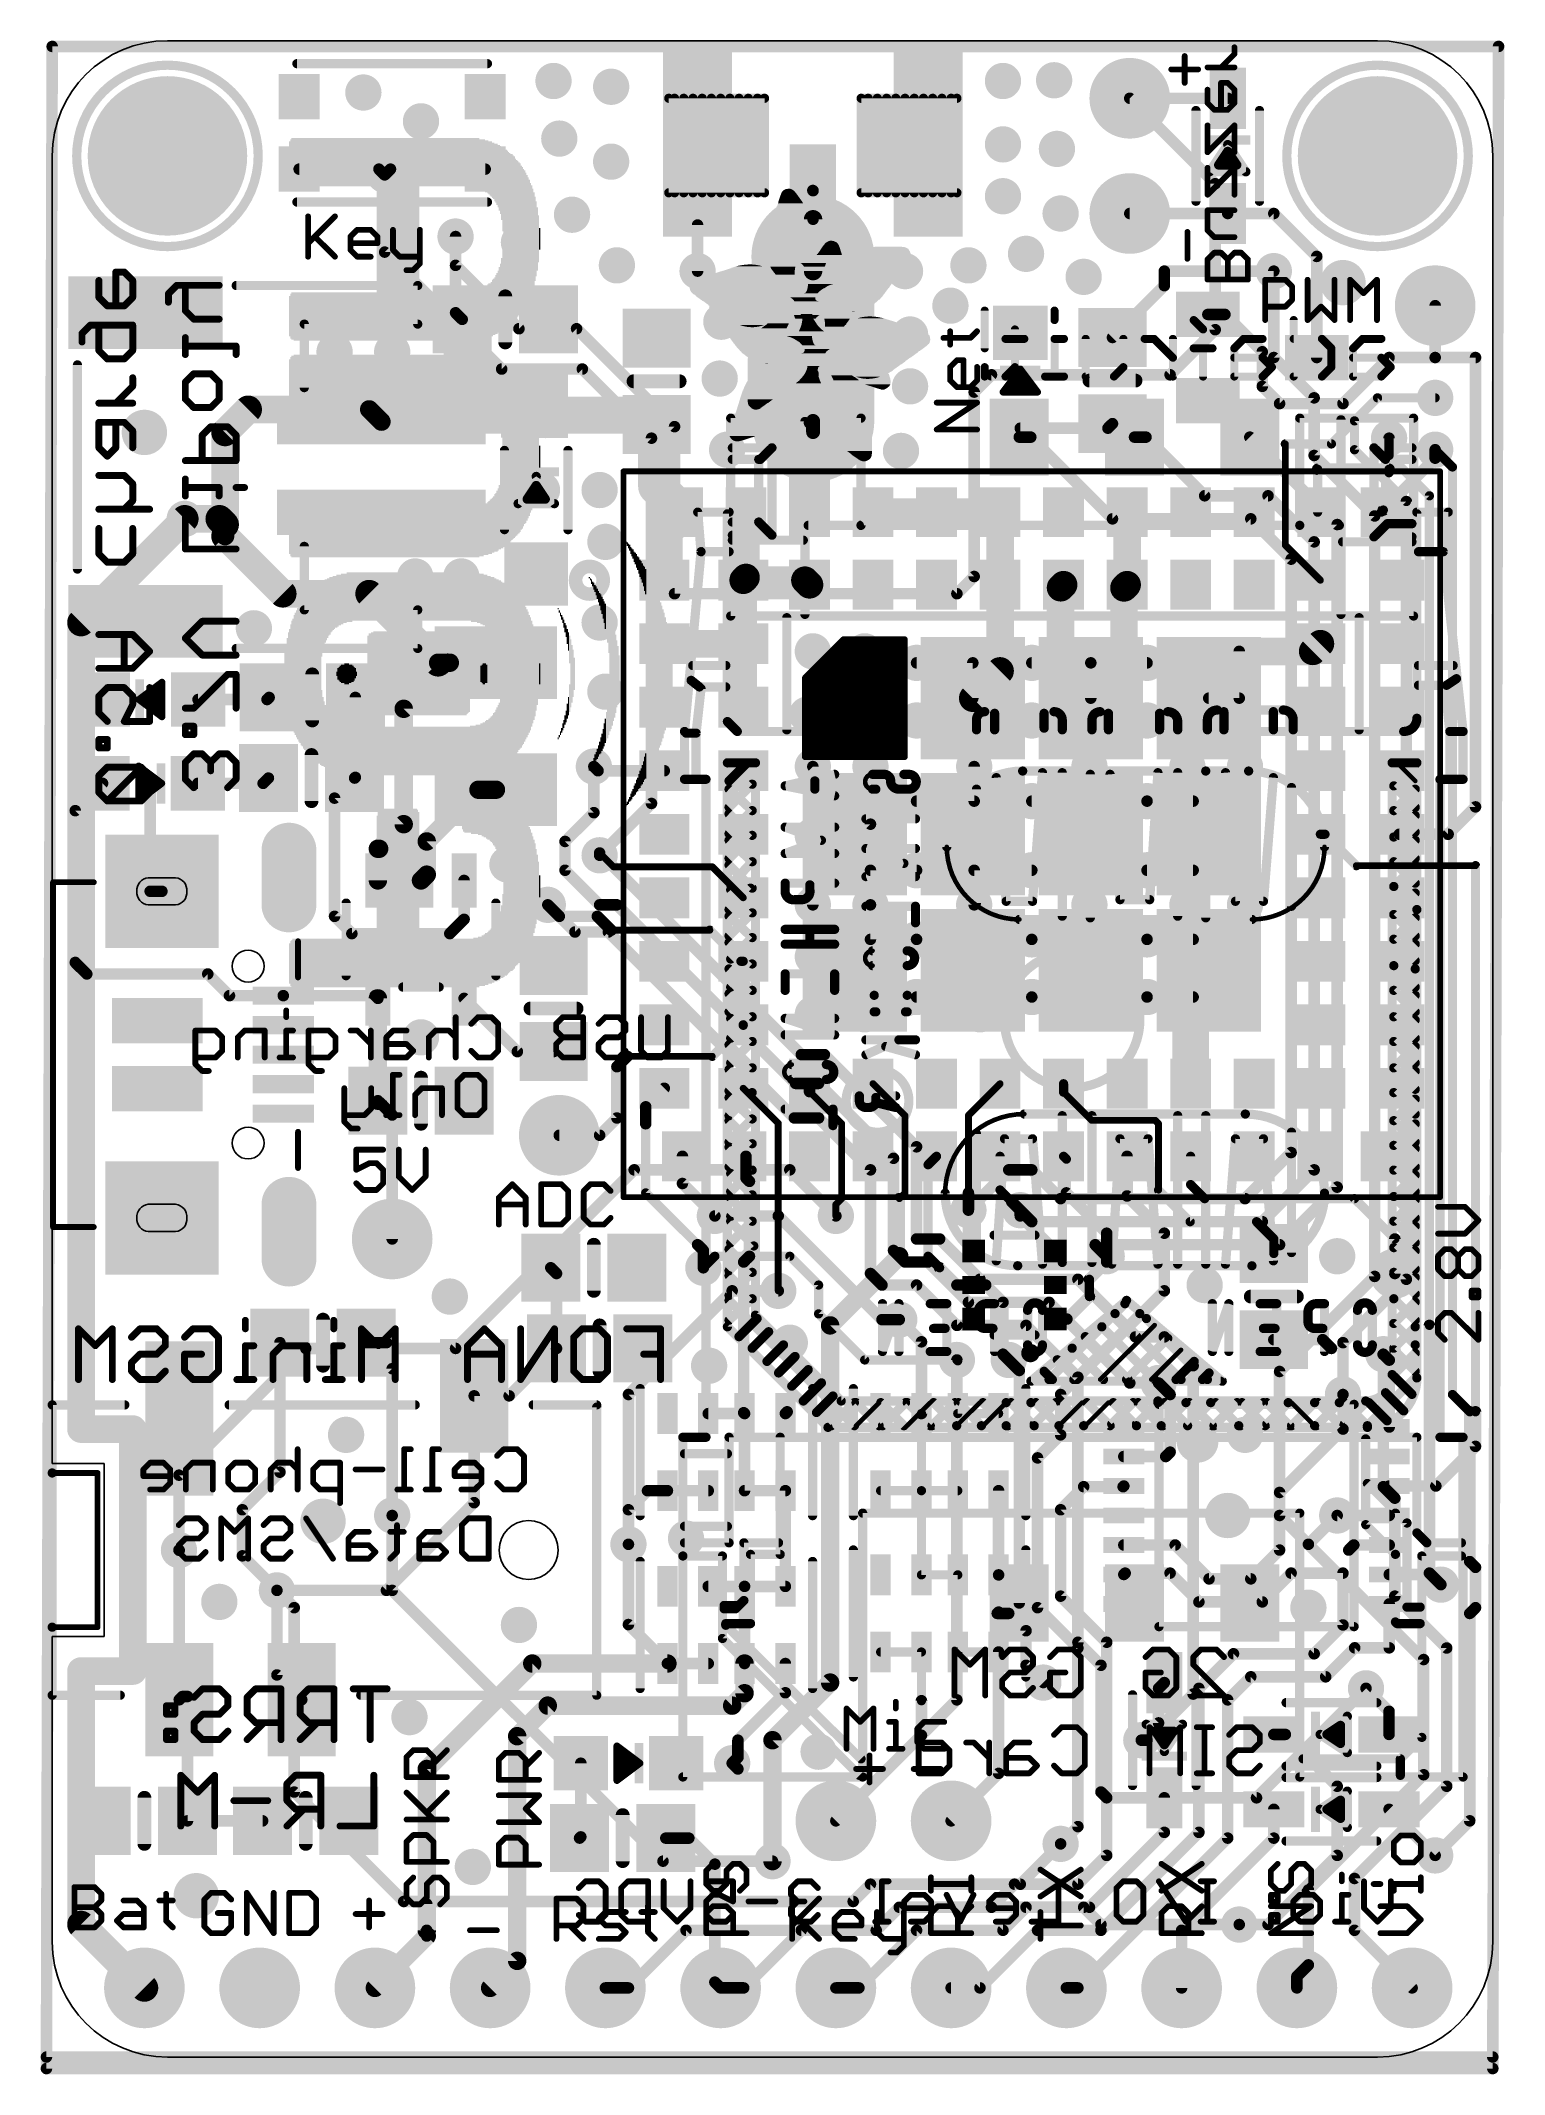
# Model space of a CAD drawing. Extents: x -0.3 to 32, y -0.4 to 44.5.
import ezdxf

# ---------------------------------------------------------------- set-up
doc = ezdxf.new("R2010")
doc.units = 0
for name, color, linetype in [('1', 14, 'CONTINUOUS'), ('16', 174, 'CONTINUOUS'), ('17', 94, 'CONTINUOUS'), ('18', 94, 'CONTINUOUS'), ('20', 178, 'CONTINUOUS'), ('21', 2, 'CONTINUOUS'), ('22', 6, 'CONTINUOUS')]:
    doc.layers.add(name, color=color, linetype=linetype)

# ---------------------------------------------------------------- blocks, each defined once
blk = doc.blocks.new('ROUNDP')
at = {"const_width": 0.5}
blk.add_lwpolyline([(0, -0.25, 1), (0, 0.25, 1), (0, -0.25)], format="xyb", dxfattribs=at)
blk = doc.blocks.new('RECT')
blk.add_solid([(-0.5, -0.5), (0.5, -0.5), (-0.5, 0.5), (0.5, 0.5)])
blk = doc.blocks.new('PIE')
at = {"const_width": 0.5}
blk.add_lwpolyline([(0, -0.25, 1), (0, 0.25, 1), (0, -0.25)], format="xyb", dxfattribs=at)
blk = doc.blocks.new('OFFSETP100')
at = {"const_width": 1}
blk.add_lwpolyline([(0, 0), (1, 0)], dxfattribs=at)
at = {"const_width": 0.5}
for points in [[(0, 0.25, 1), (0, -0.25)], [(1, -0.25, 1), (1, 0.25)]]:
    blk.add_lwpolyline(points, format="xyb", dxfattribs=at)
blk = doc.blocks.new('SQUAREP')
blk.add_solid([(-0.5, -0.5), (0.5, -0.5), (-0.5, 0.5), (0.5, 0.5)])
blk = doc.blocks.new('ROUNDV')
at = {"const_width": 0.5}
blk.add_lwpolyline([(0, -0.25, 1), (0, 0.25, 1), (0, -0.25)], format="xyb", dxfattribs=at)

msp = doc.modelspace()

# ---------------------------------------------------------------- linework, layer by layer
at = {"layer": '1'}
for points, const_width in [([(0, 44.323), (-0.127, -0.254)], 0.254), ([(31.877, 44.323), (0, 44.323)], 0.254), ([(31.75, -0.254), (31.877, 44.323)], 0.254), ([(13.589, 41.0972), (13.589, 43.18)], 0.2032), ([(13.589, 43.18), (15.6988, 43.18)], 0.2032), ([(13.716, 43.18), (13.716, 41.0972)], 0.2032), ([(13.9192, 43.18), (13.9192, 41.0972)], 0.2032), ([(14.1224, 43.18), (14.1224, 41.0972)], 0.2032), ([(14.3256, 43.18), (14.3256, 41.0972)], 0.2032), ([(14.5288, 43.18), (14.5288, 41.0972)], 0.2032), ([(14.732, 43.18), (14.732, 41.0972)], 0.2032), ([(14.9352, 43.18), (14.9352, 41.0972)], 0.2032), ([(15.1384, 43.18), (15.1384, 41.0972)], 0.2032), ([(15.3416, 43.18), (15.3416, 41.0972)], 0.2032), ([(15.5448, 43.18), (15.5448, 41.0972)], 0.2032), ([(15.6988, 43.18), (15.6988, 41.0972)], 0.2032), ([(17.8292, 43.18), (19.939, 43.18)], 0.2032), ([(17.8292, 41.0972), (17.8292, 43.18)], 0.2032), ([(17.9832, 43.18), (17.9832, 41.0972)], 0.2032), ([(18.1864, 43.18), (18.1864, 41.0972)], 0.2032), ([(18.3896, 43.18), (18.3896, 41.0972)], 0.2032), ([(18.5928, 43.18), (18.5928, 41.0972)], 0.2032), ([(18.796, 43.18), (18.796, 41.0972)], 0.2032), ([(18.9992, 43.18), (18.9992, 41.0972)], 0.2032), ([(19.2024, 43.18), (19.2024, 41.0972)], 0.2032), ([(19.4056, 43.18), (19.4056, 41.0972)], 0.2032), ([(19.6088, 43.18), (19.6088, 41.0972)], 0.2032), ([(19.812, 43.18), (19.812, 41.0972)], 0.2032), ([(19.939, 43.18), (19.939, 41.0972)], 0.2032), ([(25.908, 43.18), (23.749, 43.18)], 0.254), ([(5.443, 41.618), (7.201, 41.618)], 0.254), ([(7.201, 41.618), (7.328, 41.491)], 0.254), ([(7.455, 41.618), (7.328, 41.491)], 0.254), ([(9.543, 41.618), (7.455, 41.618)], 0.254), ([(16.764, 41.148), (16.769, 41.143)], 0.254), ([(16.769, 41.143), (16.769, 40.513)], 0.254), ([(15.6988, 41.0972), (13.589, 41.0972)], 0.2032), ([(16.769, 39.681), (16.76, 39.69)], 2.7), ([(16.769, 39.37), (16.769, 39.681)], 2.7), ([(19.939, 41.0972), (17.8292, 41.0972)], 0.2032), ([(14.224, 39.37), (14.224, 40.386)], 0.254), ([(16.769, 37.1), (16.769, 39.37)], 2.7), ([(16.769, 40.513), (16.769, 39.37)], 0.4064), ([(25.908, 40.64), (23.749, 40.64)], 0.254), ([(26.924, 40.64), (25.908, 40.64)], 0.254), ([(27.87, 39.694), (26.924, 40.64)], 0.254), ([(8.89, 38.452), (8.89, 40.132)], 0.254), ([(24.511, 39.05), (24.511, 39.37)], 0.254), ([(24.511, 39.37), (26.924, 39.37)], 0.254), ([(27.87, 37.465), (27.87, 39.694)], 0.254), ([(23.368, 37.907), (24.511, 39.05)], 0.254), ([(9.036, 38.306), (9.036, 36.195)], 0.8128), ([(9.036, 38.306), (8.89, 38.452)], 0.254), ([(30.48, 38.608), (30.48, 37.465)], 0.254), ([(16.769, 36.069), (16.769, 37.1)], 2.7), ([(25.847, 38.415), (25.47, 38.415)], 0.254), ([(25.847, 38.415), (26.67, 37.592)], 0.254), ([(26.67, 37.592), (26.67, 36.83)], 0.254), ([(16.764, 37.105), (16.769, 37.1)], 0.254), ([(28.448, 36.449), (29.464, 37.465)], 0.254), ([(29.464, 37.465), (30.48, 37.465)], 0.254), ([(30.48, 37.465), (31.369, 37.465)], 0.254), ([(31.369, 27.559), (31.369, 37.465)], 0.254), ([(10.668, 36.394), (10.867, 36.195)], 1.016), ([(10.668, 36.394), (10.668, 36.195)], 0.8128), ([(26.67, 36.83), (27.051, 36.449)], 0.254), ([(3.81, 35.814), (4.318, 36.322)], 0.6096), ([(4.318, 36.322), (6.986, 36.322)], 0.6096), ([(6.986, 36.322), (7.256, 36.052)], 0.4064), ([(9.036, 36.052), (7.256, 36.052)], 0.8128), ([(9.036, 36.195), (9.036, 36.052)], 0.8128), ([(10.668, 36.195), (9.036, 36.195)], 0.8128), ([(10.867, 36.195), (13.116, 36.195)], 0.8128), ([(13.116, 36.195), (13.32, 35.991)], 0.8128), ([(13.32, 34.626), (13.32, 35.991)], 0.8128), ([(16.69, 34.056), (16.69, 36.025)], 0.9), ([(27.051, 36.449), (28.448, 36.449)], 0.254), ([(28.194, 35.56), (29.21, 36.576)], 0.2032), ([(29.21, 36.576), (30.48, 36.576)], 0.2032), ([(3.81, 33.782), (3.81, 35.814)], 0.6096), ([(16.69, 36.025), (16.769, 35.946)], 0.254), ([(16.769, 36.069), (16.769, 35.941)], 0.3048), ([(16.769, 35.941), (16.769, 35.821)], 0.3048), ([(16.769, 35.946), (16.769, 35.941)], 0.254), ([(23.268, 35.907), (21.336, 35.907)], 0.254), ([(23.368, 36.007), (23.268, 35.907)], 0.254), ([(27.178, 35.56), (28.194, 35.56)], 0.2032), ([(27.178, 33.328), (27.178, 35.56)], 0.1524), ([(29.464, 35.002), (29.464, 35.687)], 0.254), ([(30.48, 35.246), (30.48, 35.433)], 0.254), ([(13.89, 34.056), (13.32, 34.626)], 0.8128), ([(27.89, 35.002), (29.464, 35.002)], 0.254), ([(27.89, 34.056), (27.89, 35.002)], 0.2032), ([(29.337, 34.103), (30.48, 35.246)], 0.254), ([(29.464, 34.925), (29.464, 35.002)], 0.2032), ([(2.921, 33.909), (3.683, 33.909)], 0.6096), ([(3.683, 33.909), (3.81, 33.782)], 0.6096), ([(13.49, 33.656), (13.89, 34.056)], 0.8128), ([(15.29, 32.616), (15.29, 34.056)], 0.6096), ([(19.49, 34.056), (18.09, 34.056)], 0.6096), ([(20.89, 34.056), (19.49, 34.056)], 0.6096), ([(20.89, 32.456), (20.89, 34.056)], 0.6096), ([(23.69, 34.056), (23.69, 32.456)], 0.6096), ([(29.337, 34.103), (29.29, 34.056)], 0.2032), ([(5.08, 32.258), (3.81, 33.528)], 0.6096), ([(3.81, 33.528), (3.81, 33.782)], 0.4064), ([(13.49, 32.556), (13.49, 33.656)], 0.8128), ([(27.95, 32.556), (27.178, 33.328)], 0.1524), ([(15.23, 32.556), (15.29, 32.616)], 0.6096), ([(16.59, 32.556), (15.23, 32.556)], 0.6096), ([(15.23, 32.556), (15.23, 31.156)], 0.6096), ([(16.69, 32.456), (16.59, 32.556)], 0.6096), ([(20.89, 30.556), (20.89, 32.456)], 0.6096), ([(22.29, 32.456), (22.225, 32.391)], 0.6096), ([(23.69, 32.456), (23.622, 32.388)], 0.6096), ([(6.985, 32.258), (5.08, 32.258)], 0.6096), ([(6.985, 32.258), (8.506, 30.737)], 0.6096), ([(22.225, 32.391), (22.225, 30.988)], 0.6096), ([(23.622, 32.388), (23.622, 30.988)], 0.6096), ([(15.23, 31.156), (13.49, 31.156)], 0.6096), ([(15.23, 31.156), (15.23, 29.756)], 0.6096), ([(27.95, 31.156), (27.782, 30.988)], 0.6096), ([(7.747, 29.721), (8.763, 30.737)], 0.4064), ([(8.506, 30.737), (8.763, 30.737)], 0.4064), ([(8.763, 30.737), (9.779, 30.737)], 0.6096), ([(17.44, 31.256), (16.59, 30.406)], 0.127), ([(17.077, 30.893), (18.79, 30.893)], 0.127), ([(17.204, 31.02), (18.79, 31.02)], 0.127), ([(17.331, 31.147), (18.79, 31.147)], 0.127), ([(18.79, 31.256), (17.44, 31.256)], 0.127), ([(18.79, 28.656), (18.79, 31.256)], 0.127), ([(27.782, 30.988), (26.162, 30.988)], 0.6096), ([(26.162, 30.988), (26.162, 29.956)], 0.254), ([(16.696, 30.512), (18.79, 30.512)], 0.127), ([(16.823, 30.639), (18.79, 30.639)], 0.127), ([(16.95, 30.766), (18.79, 30.766)], 0.127), ([(19.05, 30.734), (20.29, 30.734)], 0.254), ([(20.29, 29.956), (20.89, 30.556)], 0.6096), ([(20.29, 30.734), (20.29, 29.956)], 0.254), ([(21.59, 30.734), (22.89, 30.734)], 0.254), ([(24.13, 30.734), (22.89, 30.734)], 0.254), ([(22.89, 30.734), (22.89, 29.956)], 0.254), ([(3.215, 29.926), (4.735, 29.926)], 0.254), ([(4.735, 29.926), (4.781, 29.972)], 0.254), ([(6.681, 29.972), (6.681, 28.21)], 0.254), ([(16.59, 30.406), (16.59, 28.656)], 0.127), ([(16.59, 30.385), (18.79, 30.385)], 0.127), ([(16.59, 30.258), (18.79, 30.258)], 0.127), ([(16.59, 30.131), (18.79, 30.131)], 0.127), ([(16.59, 30.004), (18.79, 30.004)], 0.127), ([(26.162, 29.956), (25.49, 29.956)], 0.254), ([(7.747, 27.178), (7.747, 29.721)], 0.4064), ([(16.59, 29.877), (18.79, 29.877)], 0.127), ([(16.59, 29.75), (18.79, 29.75)], 0.127), ([(16.59, 29.623), (18.79, 29.623)], 0.127), ([(16.59, 29.496), (18.79, 29.496)], 0.127), ([(16.59, 29.369), (18.79, 29.369)], 0.127), ([(16.59, 29.242), (18.79, 29.242)], 0.127), ([(16.59, 29.115), (18.79, 29.115)], 0.127), ([(16.59, 28.988), (18.79, 28.988)], 0.127), ([(16.59, 28.861), (18.79, 28.861)], 0.127), ([(16.59, 28.734), (18.79, 28.734)], 0.127), ([(16.59, 28.656), (18.79, 28.656)], 0.127), ([(4.649, 28.078), (4.765, 28.194)], 0.254), ([(6.223, 27.752), (6.665, 28.194)], 0.254), ([(6.681, 28.21), (6.665, 28.194)], 0.254), ([(12.03, 28.356), (11.938, 28.448)], 0.254), ([(13.49, 28.356), (12.03, 28.356)], 0.254), ([(16.764, 28.448), (16.764, 25.4)], 0.254), ([(18.034, 27.178), (16.764, 28.448)], 0.254), ([(20.32, 28.448), (20.32, 27.686)], 0.254), ([(1.11, 28.078), (0.508, 27.476)], 0.254), ([(2.159, 25.698), (2.159, 28.067)], 0.254), ([(3.21, 28.078), (4.649, 28.078)], 0.254), ([(6.223, 27.752), (6.223, 25.146)], 0.254), ([(8.255, 26.797), (9.395, 27.937)], 0.4064), ([(9.395, 27.937), (9.779, 27.937)], 0.4064), ([(20.32, 27.686), (19.05, 27.686)], 0.254), ([(21.59, 27.686), (24.13, 27.686)], 0.254), ([(24.13, 27.686), (25.146, 27.686)], 0.254), ([(0.508, 27.476), (0.508, 24.13)], 0.254), ([(7.205, 26.636), (7.747, 27.178)], 0.4064), ([(30.766, 26.956), (31.369, 27.559)], 0.254), ([(8.255, 26.0651), (8.255, 26.797)], 0.4064), ([(18.034, 25.4), (18.034, 27.178)], 0.254), ([(28.0516, 26.956), (27.95, 26.956)], 0.2032), ([(28.744, 26.2636), (28.0516, 26.956)], 0.2032), ([(29.69, 26.956), (30.766, 26.956)], 0.254), ([(7.178, 26.636), (7.178, 25.9381)], 0.4064), ([(7.205, 26.636), (7.178, 26.636)], 0.4064), ([(12.065, 26.4922), (12.1158, 26.4922)], 0.1524), ([(12.1158, 26.4922), (12.3698, 26.2382)], 0.1524), ([(8.128, 25.9381), (8.255, 26.0651)], 0.4064), ([(9.078, 25.08), (9.078, 25.9381)], 0.254), ([(12.3698, 26.2382), (14.5478, 26.2382)], 0.1524), ([(14.5478, 26.2382), (15.23, 25.556)], 0.1524), ([(18.034, 25.4), (18.034, 26.162)], 0.254), ([(18.034, 26.162), (19.05, 26.162)], 0.254), ([(20.32, 25.4), (20.32, 26.162)], 0.254), ([(20.32, 26.162), (21.59, 26.162)], 0.254), ([(25.146, 26.162), (24.13, 26.162)], 0.254), ([(28.744, 26.2636), (31.369, 26.2636)], 0.1524), ([(31.369, 26.2636), (31.369, 14.224)], 0.2032), ([(2.418, 25.698), (2.159, 25.698)], 0.254), ([(6.223, 25.146), (6.604, 24.765)], 0.254), ([(8.763, 24.765), (9.078, 25.08)], 0.254), ([(11.176, 25.146), (10.922, 25.4)], 0.254), ([(12.0142, 25.146), (11.176, 25.146)], 0.254), ([(12.319, 24.8412), (12.0142, 25.146)], 0.254), ([(18.034, 25.4), (18.034, 24.638)], 0.254), ([(6.604, 24.765), (8.763, 24.765)], 0.254), ([(14.494, 24.8412), (12.319, 24.8412)], 0.1524), ([(14.494, 24.8412), (15.1792, 24.156)], 0.2032), ([(18.034, 24.638), (19.05, 24.638)], 0.254), ([(19.05, 24.638), (21.59, 24.638)], 0.254), ([(21.59, 24.638), (24.13, 24.638)], 0.254), ([(24.13, 24.638), (25.146, 24.638)], 0.254), ([(0.508, 24.13), (0.762, 23.876)], 0.254), ([(15.1792, 24.156), (15.23, 24.156)], 0.2032), ([(25.09, 23.556), (25.49, 23.956)], 0.8128), ([(0.762, 23.876), (3.429, 23.876)], 0.254), ([(3.429, 23.876), (3.907, 23.398)], 0.254), ([(25.09, 21.456), (25.09, 23.556)], 0.8128), ([(3.907, 23.398), (5.093, 23.398)], 0.254), ([(5.093, 23.398), (7.1179, 23.398)], 0.254), ([(7.178, 23.3379), (7.178, 21.082)], 0.4064), ([(7.1179, 23.398), (7.178, 23.3379)], 0.254), ([(10.2519, 22.164), (9.078, 23.3379)], 0.254), ([(19.05, 23.368), (21.59, 23.368)], 0.254), ([(21.59, 23.368), (24.13, 23.368)], 0.254), ([(24.13, 23.368), (25.146, 23.368)], 0.254), ([(14.5466, 22.0599), (15.23, 22.7433)], 0.2032), ([(15.23, 22.7433), (15.23, 22.756)], 0.2032), ([(11.049, 22.164), (10.2519, 22.164)], 0.254), ([(12.6746, 22.0599), (12.446, 21.8313)], 0.254), ([(14.5466, 22.0599), (12.6746, 22.0599)], 0.1524), ([(12.446, 21.8313), (12.446, 20.701)], 0.254), ([(16.69, 21.456), (16.69, 21.283)], 0.254), ([(18.09, 21.456), (18.796, 20.75)], 0.1524), ([(20.89, 21.456), (20.193, 20.759)], 0.1524), ([(22.29, 21.456), (22.29, 21.271)], 0.2032), ([(7.178, 21.082), (7.493, 20.767)], 0.254), ([(13.081, 20.947), (13.49, 21.356)], 0.254), ([(13.081, 20.574), (13.081, 20.947)], 0.254), ([(15.23, 21.356), (16.002, 20.584)], 0.1524), ([(16.69, 21.283), (17.399, 20.574)], 0.1524), ([(22.29, 21.271), (22.9108, 20.6502)], 0.1524), ([(7.493, 20.767), (7.493, 18.034)], 0.254), ([(12.446, 20.701), (12.065, 20.32)], 0.254), ([(13.081, 20.574), (13.081, 19.05)], 0.2032), ([(16.002, 20.584), (16.002, 16.891)], 0.1524), ([(17.399, 20.574), (17.399, 18.923)], 0.1524), ([(18.796, 20.75), (18.796, 19.05)], 0.1524), ([(20.193, 20.759), (20.193, 18.669)], 0.1524), ([(22.9108, 20.6502), (24.3078, 20.6502)], 0.1524), ([(24.3078, 20.6502), (24.384, 20.574)], 0.1524), ([(24.384, 20.574), (24.384, 19.111)], 0.1524), ([(12.065, 20.32), (11.176, 20.32)], 0.254), ([(13.89, 19.856), (13.89, 19.257)], 0.254), ([(15.29, 19.856), (15.29, 19.381)], 0.254), ([(19.49, 19.856), (19.304, 19.67)], 0.2032), ([(19.304, 19.67), (19.304, 17.653)], 0.2032), ([(20.89, 19.856), (20.89, 19.114)], 0.2032), ([(22.352, 19.794), (22.29, 19.856)], 0.2032), ([(22.352, 19.05), (22.352, 19.794)], 0.2032), ([(23.69, 19.856), (23.69, 18.982)], 0.254), ([(25.09, 19.856), (25.09, 19.233)], 0.2032), ([(13.89, 19.257), (14.605, 18.542)], 0.254), ([(15.29, 19.381), (15.367, 19.304)], 0.254), ([(15.367, 17.653), (15.367, 19.304)], 0.254), ([(25.4, 18.923), (25.09, 19.233)], 0.2032), ([(13.081, 19.05), (14.224, 17.907)], 0.2032), ([(17.399, 18.923), (17.272, 18.796)], 0.1524), ([(17.272, 18.796), (17.272, 18.542)], 0.1524), ([(18.669, 18.923), (18.669, 17.653)], 0.254), ([(18.796, 19.05), (18.669, 18.923)], 0.1524), ([(20.193, 18.669), (20.193, 19.05)], 0.254), ([(20.89, 19.114), (21.145, 18.859)], 0.2032), ([(21.3355, 18.6685), (21.145, 18.859)], 0.254), ([(22.352, 19.05), (23.241, 18.161)], 0.254), ([(23.69, 18.982), (24.511, 18.161)], 0.254), ([(25.08, 18.415), (24.384, 19.111)], 0.2032), ([(25.4, 18.923), (28.702, 18.923)], 0.2032), ([(28.702, 18.923), (29.591, 18.034)], 0.2032), ([(20.193, 17.884), (20.193, 18.669)], 0.254), ([(21.3355, 18.5415), (21.3355, 18.6685)], 0.254), ([(22.109, 17.768), (21.3355, 18.5415)], 0.254), ([(25.08, 18.415), (26.543, 18.415)], 0.2032), ([(26.543, 18.415), (26.924, 18.034)], 0.2032), ([(14.224, 17.907), (14.351, 17.78)], 0.254), ([(20.309, 17.768), (20.193, 17.884)], 0.254), ([(23.241, 18.161), (23.241, 17.653)], 0.254), ([(24.511, 18.161), (24.511, 16.891)], 0.254), ([(26.924, 18.034), (26.924, 17.714)], 0.2032), ([(26.924, 17.907), (26.924, 17.714)], 0.2032), ([(29.591, 18.034), (29.591, 17.272)], 0.254), ([(11.115, 17.272), (10.988, 17.399)], 0.254), ([(14.351, 17.78), (14.351, 17.399)], 0.254), ([(15.24, 17.526), (15.367, 17.653)], 0.254), ([(15.24, 14.204), (15.24, 17.526)], 0.254), ([(18.669, 17.653), (17.145, 16.129)], 0.4064), ([(19.304, 17.653), (19.558, 17.399)], 0.2032), ([(19.558, 17.399), (19.939, 17.018)], 0.254), ([(22.86, 17.145), (23.241, 17.526)], 0.254), ([(23.241, 17.526), (23.241, 17.653)], 0.254), ([(11.115, 15.621), (11.115, 17.272)], 0.254), ([(19.939, 17.018), (20.309, 17.018)], 0.254), ([(20.574, 17.018), (20.309, 17.018)], 0.254), ([(20.955, 16.637), (20.574, 17.018)], 0.254), ([(22.86, 16.764), (22.86, 17.145)], 0.2032), ([(20.955, 16.637), (20.955, 15.494)], 0.254), ([(24.511, 16.891), (22.225, 14.605)], 0.254), ([(22.86, 16.764), (22.364, 16.268)], 0.254), ([(17.145, 16.129), (17.145, 8.255)], 0.4064), ([(18.669, 16.256), (19.158, 15.767)], 0.254), ([(22.364, 16.268), (22.109, 16.268)], 0.254), ([(5.019, 15.748), (5.019, 12.893)], 0.254), ([(6.919, 15.748), (7.366, 15.748)], 0.254), ([(7.493, 15.174), (6.919, 15.748)], 0.254), ([(11.115, 15.621), (10.07, 14.576)], 0.254), ([(19.158, 15.767), (19.158, 14.185)], 0.254), ([(28.001, 15.814), (26.924, 15.814)], 0.254), ([(28.194, 15.621), (28.001, 15.814)], 0.254), ([(7.493, 11.938), (7.493, 15.174)], 0.254), ([(19.939, 15.367), (19.958, 15.348)], 0.2032), ([(19.958, 15.348), (19.958, 14.185)], 0.2032), ([(20.955, 15.494), (21.082, 15.367)], 0.254), ([(29.337, 15.494), (29.333, 15.49)], 0.254), ([(29.468, 15.363), (29.337, 15.494)], 0.254), ([(29.468, 13.888), (29.468, 15.363)], 0.254), ([(24.384, 14.859), (24.638, 14.605)], 0.254), ([(9.3, 14.576), (9.3, 12.221)], 0.254), ([(10.07, 14.576), (9.3, 14.576)], 0.254), ([(16.159, 14.185), (16.198, 14.224)], 0.254), ([(22.225, 14.605), (22.225, 13.716)], 0.254), ([(24.638, 14.605), (24.638, 13.335)], 0.254), ([(28.448, 13.843), (28.448, 14.605)], 0.254), ([(31.369, 14.224), (31.369, 13.462)], 0.254), ([(15.259, 14.185), (14.459, 14.185)], 0.254), ([(15.259, 14.185), (15.24, 14.204)], 0.254), ([(15.259, 12.485), (15.259, 14.185)], 0.254), ([(19.158, 14.185), (19.158, 12.485)], 0.2032), ([(19.958, 14.185), (20.858, 14.185)], 0.2032), ([(27.051, 12.446), (28.448, 13.843)], 0.254), ([(22.225, 13.716), (21.717, 13.208)], 0.254), ([(24.638, 13.335), (24.541, 13.238)], 0.254), ([(31.369, 13.462), (30.495, 12.588)], 0.254), ([(5.019, 12.893), (4.191, 12.065)], 0.254), ([(21.717, 13.208), (21.717, 9.906)], 0.254), ([(24.541, 13.238), (23.618, 13.238)], 0.254), ([(12.7, 12.065), (13.12, 12.485)], 0.254), ([(13.12, 12.485), (13.559, 12.485)], 0.254), ([(14.459, 12.485), (13.559, 12.485)], 0.254), ([(15.259, 12.485), (16.159, 12.485)], 0.254), ([(16.159, 10.375), (16.159, 12.485)], 0.254), ([(19.158, 12.485), (18.258, 12.485)], 0.2032), ([(19.158, 12.485), (19.958, 12.485)], 0.2032), ([(19.158, 10.629), (19.158, 12.485)], 0.2032), ([(20.858, 12.485), (20.858, 10.629)], 0.254), ([(22.225, 12.065), (22.733, 12.573)], 0.254), ([(22.733, 12.573), (23.603, 12.573)], 0.254), ([(23.603, 12.573), (23.618, 12.588)], 0.254), ([(27.051, 11.176), (27.051, 12.446)], 0.254), ([(30.495, 12.588), (29.468, 12.588)], 0.254), ([(4.191, 12.065), (4.191, 11.049)], 0.254), ([(9.3, 12.221), (7.366, 10.287)], 0.254), ([(12.7, 11.303), (12.7, 12.065)], 0.254), ([(22.225, 10.16), (22.225, 12.065)], 0.254), ([(28.321, 11.938), (29.468, 11.938)], 0.254), ([(2.794, 11.176), (2.8, 11.17)], 0.254), ([(2.8, 7.876), (2.8, 11.17)], 0.254), ([(12.7, 9.534), (12.7, 11.303)], 0.254), ([(23.618, 11.288), (24.75, 11.288)], 0.254), ([(24.75, 11.288), (25.497, 10.541)], 0.254), ([(26.416, 10.541), (27.051, 11.176)], 0.254), ([(28.687, 11.288), (28.575, 11.176)], 0.254), ([(29.468, 11.288), (28.687, 11.288)], 0.254), ([(4.191, 11.049), (4.953, 10.287)], 0.254), ([(23.648, 10.668), (23.618, 10.638)], 0.254), ([(24.638, 10.668), (23.648, 10.668)], 0.254), ([(25.273, 10.033), (24.638, 10.668)], 0.254), ([(27.305, 10.668), (26.67, 10.033)], 0.254), ([(28.448, 10.668), (27.305, 10.668)], 0.254), ([(28.448, 9.525), (28.448, 10.668)], 0.254), ([(29.468, 10.638), (30.383, 10.638)], 0.254), ([(30.383, 10.638), (30.607, 10.414)], 0.254), ([(4.953, 10.287), (4.953, 8.423)], 0.254), ([(7.366, 10.287), (4.953, 10.287)], 0.254), ([(15.259, 10.375), (14.459, 10.375)], 0.254), ([(15.259, 8.675), (15.259, 10.375)], 0.254), ([(15.259, 10.375), (16.159, 10.375)], 0.254), ([(19.958, 10.629), (19.158, 10.629)], 0.2032), ([(19.958, 10.629), (19.958, 8.929)], 0.2032), ([(20.858, 10.629), (20.858, 9.809)], 0.254), ([(25.497, 10.541), (26.416, 10.541)], 0.254), ([(20.858, 9.809), (20.828, 9.779)], 0.254), ([(20.828, 9.779), (21.082, 9.779)], 0.254), ([(21.082, 9.779), (21.463, 9.398)], 0.254), ([(21.717, 9.906), (22.606, 9.017)], 0.254), ([(23.241, 9.144), (22.225, 10.16)], 0.254), ([(26.67, 10.033), (25.273, 10.033)], 0.254), ([(29.468, 9.021), (29.468, 9.988)], 0.254), ([(12.7, 9.534), (13.559, 8.675)], 0.254), ([(21.463, 9.398), (21.463, 8.636)], 0.254), ([(28.448, 9.525), (27.813, 8.89)], 0.254), ([(19.158, 8.929), (18.258, 8.929)], 0.2032), ([(19.158, 7.855), (19.158, 8.929)], 0.2032), ([(19.958, 8.929), (20.858, 8.929)], 0.2032), ([(20.858, 8.929), (20.858, 6.253)], 0.254), ([(22.606, 9.017), (22.606, 5.08)], 0.254), ([(23.241, 4.445), (23.241, 9.144)], 0.254), ([(26.035, 8.89), (25.273, 8.128)], 0.254), ([(26.035, 8.89), (27.813, 8.89)], 0.254), ([(28.706, 9.021), (28.067, 8.382)], 0.254), ([(28.706, 9.021), (29.468, 9.021)], 0.254), ([(4.953, 8.423), (5.5, 7.876)], 0.254), ([(10.58, 8.675), (8.255, 6.35)], 0.4064), ([(13.559, 8.675), (10.58, 8.675)], 0.4064), ([(14.459, 8.675), (13.559, 8.675)], 0.254), ([(15.259, 8.675), (15.259, 8.02)], 0.4064), ([(16.159, 8.675), (16.159, 8.031)], 0.254), ([(21.463, 8.636), (21.844, 8.255)], 0.254), ([(2.872, 7.948), (2.8, 7.876)], 0.254), ([(2.982, 7.948), (2.872, 7.948)], 0.254), ([(2.982, 7.948), (2.982, 5.207)], 0.254), ([(15.259, 8.02), (14.986, 7.747)], 0.4064), ([(16.159, 8.031), (15.113, 6.985)], 0.254), ([(17.145, 8.255), (15.875, 6.985)], 0.4064), ([(24.511, 8.255), (24.384, 8.128)], 0.254), ([(24.384, 8.128), (24.384, 7.366)], 0.254), ([(25.273, 8.128), (25.273, 4.953)], 0.254), ([(26.416, 8.382), (25.908, 7.874)], 0.254), ([(28.067, 8.382), (26.416, 8.382)], 0.254), ([(29.464, 7.62), (28.956, 8.128)], 0.254), ([(10.922, 7.747), (10.248, 7.073)], 0.4064), ([(14.986, 7.747), (10.922, 7.747)], 0.4064), ([(19.158, 7.855), (19.158, 7.093)], 0.254), ([(25.908, 7.874), (25.908, 4.826)], 0.254), ([(29.464, 7.112), (29.464, 7.62)], 0.254), ([(10.248, 7.073), (10.248, 2.12)], 0.4064), ([(15.875, 6.985), (15.875, 4.318)], 0.4064), ([(19.158, 7.093), (17.272, 5.207)], 0.254), ([(24.384, 7.366), (24.003, 6.985)], 0.254), ([(27.178, 7.112), (26.924, 7.112)], 0.254), ([(28.321, 5.969), (27.178, 7.112)], 0.254), ([(15.113, 6.604), (14.986, 6.477)], 0.254), ([(15.113, 6.985), (15.113, 6.604)], 0.254), ([(8.255, 6.35), (8.255, 2.794)], 0.4064), ([(11.65, 6.477), (11.65, 4.853)], 0.254), ([(15.113, 6.35), (14.986, 6.477)], 0.254), ([(20.858, 6.253), (19.812, 5.207)], 0.254), ([(24.511, 4.953), (24.511, 5.715)], 0.254), ([(28.321, 5.969), (28.321, 4.445)], 0.254), ([(26.924, 5.461), (26.924, 4.826)], 0.254), ([(30.48, 4.445), (29.464, 5.461)], 0.254), ([(2.982, 5.207), (4.638, 5.207)], 0.254), ([(11.65, 4.853), (11.623, 4.826)], 0.254), ([(14.031, 4.826), (13.523, 4.826)], 0.254), ([(14.605, 4.252), (14.031, 4.826)], 0.254), ([(22.606, 5.08), (22.225, 4.699)], 0.254), ([(25.908, 4.826), (22.606, 1.524)], 0.254), ([(22.86, 3.302), (24.511, 4.953)], 0.254), ([(25.273, 4.953), (23.114, 2.794)], 0.254), ([(26.924, 4.826), (24.892, 2.794)], 0.254), ([(22.606, 3.81), (23.241, 4.445)], 0.254), ([(28.321, 4.445), (26.797, 2.921)], 0.254), ([(14.605, 4.252), (14.605, 1.651)], 0.254), ([(20.701, 3.302), (21.209, 3.81)], 0.254), ([(21.209, 3.81), (22.606, 3.81)], 0.254), ([(8.255, 3.371), (8.255, 2.794)], 0.254), ([(18.669, 3.302), (18.161, 2.794)], 0.254), ([(20.701, 3.302), (18.669, 3.302)], 0.254), ([(20.955, 2.794), (21.463, 3.302)], 0.254), ([(21.463, 3.302), (22.86, 3.302)], 0.254), ([(8.255, 2.667), (7.112, 1.524)], 0.4064), ([(8.255, 2.794), (8.255, 2.667)], 0.254), ([(16.51, 2.794), (15.24, 1.524)], 0.254), ([(18.161, 2.794), (16.51, 2.794)], 0.254), ([(19.05, 2.794), (17.78, 1.524)], 0.254), ([(20.955, 2.794), (19.05, 2.794)], 0.254), ([(21.717, 2.794), (20.447, 1.524)], 0.254), ([(23.114, 2.794), (21.717, 2.794)], 0.254), ([(24.892, 2.794), (24.892, 1.524)], 0.254), ([(26.797, 2.921), (26.162, 2.921)], 0.254), ([(10.248, 2.12), (9.652, 1.524)], 0.4064), ([(27.432, 1.524), (27.432, 1.778)], 0.254), ([(14.605, 1.651), (14.732, 1.524)], 0.254), ([(15.24, 1.524), (14.732, 1.524)], 0.254), ([(17.78, 1.524), (17.272, 1.524)], 0.254), ([(20.447, 1.524), (19.812, 1.524)], 0.254), ([(22.606, 1.524), (22.352, 1.524)], 0.254), ([(-0.127, -0.254), (31.75, -0.254)], 0.254)]:
    msp.add_lwpolyline(points, dxfattribs=dict(at, const_width=const_width))
for points, const_width in [([(0.0635, 44.3228, 1), (-0.0635, 44.3232)], 0.127), ([(0, 44.3865, 1), (0, 44.2595)], 0.127), ([(31.9405, 44.3228, 1), (31.8135, 44.3232)], 0.127), ([(31.877, 44.2595, 1), (31.877, 44.3865)], 0.127), ([(13.6398, 43.18, 1), (13.5382, 43.18)], 0.1016), ([(13.589, 43.2308, 1), (13.589, 43.1292)], 0.1016), ([(13.7668, 43.18, 1), (13.6652, 43.18)], 0.1016), ([(13.97, 43.18, 1), (13.8684, 43.18)], 0.1016), ([(14.1732, 43.18, 1), (14.0716, 43.18)], 0.1016), ([(14.3764, 43.18, 1), (14.2748, 43.18)], 0.1016), ([(14.5796, 43.18, 1), (14.478, 43.18)], 0.1016), ([(14.7828, 43.18, 1), (14.6812, 43.18)], 0.1016), ([(14.986, 43.18, 1), (14.8844, 43.18)], 0.1016), ([(15.1892, 43.18, 1), (15.0876, 43.18)], 0.1016), ([(15.3924, 43.18, 1), (15.2908, 43.18)], 0.1016), ([(15.5956, 43.18, 1), (15.494, 43.18)], 0.1016), ([(15.7496, 43.18, 1), (15.648, 43.18)], 0.1016), ([(15.6988, 43.1292, 1), (15.6988, 43.2308)], 0.1016), ([(17.8292, 43.2308, 1), (17.8292, 43.1292)], 0.1016), ([(17.88, 43.18, 1), (17.7784, 43.18)], 0.1016), ([(18.034, 43.18, 1), (17.9324, 43.18)], 0.1016), ([(18.2372, 43.18, 1), (18.1356, 43.18)], 0.1016), ([(18.4404, 43.18, 1), (18.3388, 43.18)], 0.1016), ([(18.6436, 43.18, 1), (18.542, 43.18)], 0.1016), ([(18.8468, 43.18, 1), (18.7452, 43.18)], 0.1016), ([(19.05, 43.18, 1), (18.9484, 43.18)], 0.1016), ([(19.2532, 43.18, 1), (19.1516, 43.18)], 0.1016), ([(19.4564, 43.18, 1), (19.3548, 43.18)], 0.1016), ([(19.6596, 43.18, 1), (19.558, 43.18)], 0.1016), ([(19.8628, 43.18, 1), (19.7612, 43.18)], 0.1016), ([(19.9898, 43.18, 1), (19.8882, 43.18)], 0.1016), ([(19.939, 43.1292, 1), (19.939, 43.2308)], 0.1016), ([(23.749, 43.2435, 1), (23.749, 43.1165)], 0.127), ([(25.908, 43.1165, 1), (25.908, 43.2435)], 0.127), ([(5.443, 41.6815, 1), (5.443, 41.5545)], 0.127), ([(7.2459, 41.6629, 1), (7.1561, 41.5731)], 0.127), ([(7.201, 41.5545, 1), (7.201, 41.6815)], 0.127), ([(7.455, 41.6815, 1), (7.455, 41.5545)], 0.127), ([(7.4999, 41.5731, 1), (7.4101, 41.6629)], 0.127), ([(9.543, 41.5545, 1), (9.543, 41.6815)], 0.127), ([(7.2831, 41.5359, 1), (7.3729, 41.4461)], 0.127), ([(7.2831, 41.4461, 1), (7.3729, 41.5359)], 0.127), ([(16.8089, 41.1929, 1), (16.7191, 41.1031)], 0.127), ([(16.8325, 41.143, 1), (16.7055, 41.143)], 0.127), ([(16.7241, 41.0981, 1), (16.8139, 41.1879)], 0.127), ([(13.589, 41.148, 1), (13.589, 41.0464)], 0.1016), ([(13.5382, 41.0972, 1), (13.6398, 41.0972)], 0.1016), ([(13.6652, 41.0972, 1), (13.7668, 41.0972)], 0.1016), ([(13.8684, 41.0972, 1), (13.97, 41.0972)], 0.1016), ([(14.0716, 41.0972, 1), (14.1732, 41.0972)], 0.1016), ([(14.2748, 41.0972, 1), (14.3764, 41.0972)], 0.1016), ([(14.478, 41.0972, 1), (14.5796, 41.0972)], 0.1016), ([(14.6812, 41.0972, 1), (14.7828, 41.0972)], 0.1016), ([(14.8844, 41.0972, 1), (14.986, 41.0972)], 0.1016), ([(15.0876, 41.0972, 1), (15.1892, 41.0972)], 0.1016), ([(15.2908, 41.0972, 1), (15.3924, 41.0972)], 0.1016), ([(17.2373, 40.1673, 1), (16.2827, 39.2127)], 1.35), ([(17.444, 39.681, 1), (16.094, 39.681)], 1.35), ([(15.494, 41.0972, 1), (15.5956, 41.0972)], 0.1016), ([(15.648, 41.0972, 1), (15.7496, 41.0972)], 0.1016), ([(16.2917, 39.2037, 1), (17.2463, 40.1583)], 1.35), ([(15.6988, 41.0464, 1), (15.6988, 41.148)], 0.1016), ([(17.8292, 41.148, 1), (17.8292, 41.0464)], 0.1016), ([(17.7784, 41.0972, 1), (17.88, 41.0972)], 0.1016), ([(17.9324, 41.0972, 1), (18.034, 41.0972)], 0.1016), ([(18.1356, 41.0972, 1), (18.2372, 41.0972)], 0.1016), ([(18.3388, 41.0972, 1), (18.4404, 41.0972)], 0.1016), ([(18.542, 41.0972, 1), (18.6436, 41.0972)], 0.1016), ([(18.7452, 41.0972, 1), (18.8468, 41.0972)], 0.1016), ([(18.9484, 41.0972, 1), (19.05, 41.0972)], 0.1016), ([(19.1516, 41.0972, 1), (19.2532, 41.0972)], 0.1016), ([(19.3548, 41.0972, 1), (19.4564, 41.0972)], 0.1016), ([(19.558, 41.0972, 1), (19.6596, 41.0972)], 0.1016), ([(19.7612, 41.0972, 1), (19.8628, 41.0972)], 0.1016), ([(19.8882, 41.0972, 1), (19.9898, 41.0972)], 0.1016), ([(19.939, 41.0464, 1), (19.939, 41.148)], 0.1016), ([(14.2875, 40.386, 1), (14.1605, 40.386)], 0.127), ([(17.444, 39.37, 1), (16.094, 39.37)], 1.35), ([(16.8706, 40.513, 1), (16.6674, 40.513)], 0.2032), ([(16.7055, 40.513, 1), (16.8325, 40.513)], 0.127), ([(23.749, 40.7035, 1), (23.749, 40.5765)], 0.127), ([(25.908, 40.7035, 1), (25.908, 40.5765)], 0.127), ([(25.908, 40.5765, 1), (25.908, 40.7035)], 0.127), ([(26.9689, 40.6849, 1), (26.8791, 40.5951)], 0.127), ([(26.924, 40.5765, 1), (26.924, 40.7035)], 0.127), ([(8.9535, 40.132, 1), (8.8265, 40.132)], 0.127), ([(16.094, 39.37, 1), (17.444, 39.37)], 1.35), ([(16.6674, 39.37, 1), (16.8706, 39.37)], 0.2032), ([(24.5745, 39.37, 1), (24.4475, 39.37)], 0.127), ([(24.511, 39.4335, 1), (24.511, 39.3065)], 0.127), ([(26.924, 39.3065, 1), (26.924, 39.4335)], 0.127), ([(27.9335, 39.694, 1), (27.8065, 39.694)], 0.127), ([(27.8251, 39.6491, 1), (27.9149, 39.7389)], 0.127), ([(14.1605, 39.37, 1), (14.2875, 39.37)], 0.127), ([(24.4475, 39.05, 1), (24.5745, 39.05)], 0.127), ([(24.5559, 39.0051, 1), (24.4661, 39.0949)], 0.127), ([(9.2392, 38.306, 1), (8.8328, 38.306)], 0.4064), ([(8.9349, 38.4969, 1), (8.8451, 38.4071)], 0.127), ([(30.5435, 38.608, 1), (30.4165, 38.608)], 0.127), ([(8.8265, 38.452, 1), (8.9535, 38.452)], 0.127), ([(8.9911, 38.2611, 1), (9.0809, 38.3509)], 0.127), ([(17.444, 37.1, 1), (16.094, 37.1)], 1.35), ([(25.47, 38.4785, 1), (25.47, 38.3515)], 0.127), ([(25.8919, 38.4599, 1), (25.8021, 38.3701)], 0.127), ([(25.847, 38.3515, 1), (25.847, 38.4785)], 0.127), ([(16.094, 37.1, 1), (17.444, 37.1)], 1.35), ([(23.3231, 37.9519, 1), (23.4129, 37.8621)], 0.127), ([(26.7335, 37.592, 1), (26.6065, 37.592)], 0.127), ([(26.6251, 37.5471, 1), (26.7149, 37.6369)], 0.127), ([(16.8089, 37.1499, 1), (16.7191, 37.0601)], 0.127), ([(27.8065, 37.465, 1), (27.9335, 37.465)], 0.127), ([(29.464, 37.5285, 1), (29.464, 37.4015)], 0.127), ([(29.5089, 37.4201, 1), (29.4191, 37.5099)], 0.127), ([(30.48, 37.5285, 1), (30.48, 37.4015)], 0.127), ([(30.4165, 37.465, 1), (30.5435, 37.465)], 0.127), ([(30.48, 37.4015, 1), (30.48, 37.5285)], 0.127), ([(31.4325, 37.465, 1), (31.3055, 37.465)], 0.127), ([(31.369, 37.4015, 1), (31.369, 37.5285)], 0.127), ([(10.8476, 36.5736, 1), (10.4884, 36.2144)], 0.508), ([(10.8712, 36.394, 1), (10.4648, 36.394)], 0.4064), ([(16.7241, 37.0551, 1), (16.8139, 37.1449)], 0.127), ([(26.7149, 36.8749, 1), (26.6251, 36.7851)], 0.127), ([(26.6065, 36.83, 1), (26.7335, 36.83)], 0.127), ([(4.318, 36.4744, 1), (4.318, 36.1696)], 0.3048), ([(4.4258, 36.2142, 1), (4.2102, 36.4298)], 0.3048), ([(7.0578, 36.3938, 1), (6.9142, 36.2502)], 0.2032), ([(6.986, 36.1696, 1), (6.986, 36.4744)], 0.3048), ([(7.256, 36.2552, 1), (7.256, 35.8488)], 0.4064), ([(9.2392, 36.195, 1), (8.8328, 36.195)], 0.4064), ([(9.036, 36.3982, 1), (9.036, 35.9918)], 0.4064), ([(8.8328, 36.195, 1), (9.2392, 36.195)], 0.4064), ([(9.036, 35.8488, 1), (9.036, 36.2552)], 0.4064), ([(10.4648, 36.195, 1), (10.8712, 36.195)], 0.4064), ([(10.6874, 36.0154, 1), (11.0466, 36.3746)], 0.508), ([(10.867, 36.3982, 1), (10.867, 35.9918)], 0.4064), ([(10.668, 35.9918, 1), (10.668, 36.3982)], 0.4064), ([(13.2597, 36.3387, 1), (12.9723, 36.0513)], 0.4064), ([(13.116, 35.9918, 1), (13.116, 36.3982)], 0.4064), ([(13.5232, 35.991, 1), (13.1168, 35.991)], 0.4064), ([(13.1763, 35.8473, 1), (13.4637, 36.1347)], 0.4064), ([(16.094, 36.069, 1), (17.444, 36.069)], 1.35), ([(16.915, 36.025, 1), (16.465, 36.025)], 0.45), ([(27.051, 36.5125, 1), (27.051, 36.3855)], 0.127), ([(27.0061, 36.4041, 1), (27.0959, 36.4939)], 0.127), ([(28.4031, 36.4939, 1), (28.4929, 36.4041)], 0.127), ([(28.448, 36.3855, 1), (28.448, 36.5125)], 0.127), ([(29.21, 36.6268, 1), (29.21, 36.5252)], 0.1016), ([(29.2459, 36.5401, 1), (29.1741, 36.6119)], 0.1016), ([(30.48, 36.5252, 1), (30.48, 36.6268)], 0.1016), ([(3.7022, 35.9218, 1), (3.9178, 35.7062)], 0.3048), ([(3.9624, 35.814, 1), (3.6576, 35.814)], 0.3048), ([(7.1842, 35.9802, 1), (7.3278, 36.1238)], 0.2032), ([(8.8328, 36.052, 1), (9.2392, 36.052)], 0.4064), ([(16.7349, 36.0699, 1), (16.6451, 35.9801)], 0.127), ([(16.8452, 36.069, 1), (16.6928, 36.069)], 0.1524), ([(16.8452, 35.941, 1), (16.6928, 35.941)], 0.1524), ([(16.6928, 35.941, 1), (16.8452, 35.941)], 0.1524), ([(16.6928, 35.821, 1), (16.8452, 35.821)], 0.1524), ([(16.8325, 35.946, 1), (16.7055, 35.946)], 0.127), ([(16.7055, 35.941, 1), (16.8325, 35.941)], 0.127), ([(16.7241, 35.9011, 1), (16.8139, 35.9909)], 0.127), ([(21.336, 35.9705, 1), (21.336, 35.8435)], 0.127), ([(23.2231, 35.9519, 1), (23.3129, 35.8621)], 0.127), ([(23.268, 35.8435, 1), (23.268, 35.9705)], 0.127), ([(23.4129, 35.9621, 1), (23.3231, 36.0519)], 0.127), ([(27.178, 35.6108, 1), (27.178, 35.5092)], 0.1016), ([(27.2161, 35.56, 1), (27.1399, 35.56)], 0.0762), ([(28.1581, 35.5959, 1), (28.2299, 35.5241)], 0.1016), ([(28.194, 35.5092, 1), (28.194, 35.6108)], 0.1016), ([(29.5275, 35.687, 1), (29.4005, 35.687)], 0.127), ([(30.5435, 35.433, 1), (30.4165, 35.433)], 0.127), ([(13.4637, 34.7697, 1), (13.1763, 34.4823)], 0.4064), ([(27.89, 35.0655, 1), (27.89, 34.9385)], 0.127), ([(27.9408, 35.002, 1), (27.8392, 35.002)], 0.1016), ([(29.4005, 35.002, 1), (29.5275, 35.002)], 0.127), ([(29.5148, 35.002, 1), (29.4132, 35.002)], 0.1016), ([(29.4132, 34.925, 1), (29.5148, 34.925)], 0.1016), ([(29.464, 34.9385, 1), (29.464, 35.0655)], 0.127), ([(30.4165, 35.246, 1), (30.5435, 35.246)], 0.127), ([(30.5249, 35.2011, 1), (30.4351, 35.2909)], 0.127), ([(13.1168, 34.626, 1), (13.5232, 34.626)], 0.4064), ([(2.921, 34.0614, 1), (2.921, 33.7566)], 0.3048), ([(3.7908, 34.0168, 1), (3.5752, 33.8012)], 0.3048), ([(3.683, 33.7566, 1), (3.683, 34.0614)], 0.3048), ([(14.0337, 33.9123, 1), (13.7463, 34.1997)], 0.4064), ([(13.7463, 33.9123, 1), (14.0337, 34.1997)], 0.4064), ([(15.4424, 34.056, 1), (15.1376, 34.056)], 0.3048), ([(16.465, 34.056, 1), (16.915, 34.056)], 0.45), ([(18.09, 34.2084, 1), (18.09, 33.9036)], 0.3048), ([(19.49, 34.2084, 1), (19.49, 33.9036)], 0.3048), ([(19.49, 33.9036, 1), (19.49, 34.2084)], 0.3048), ([(21.0424, 34.056, 1), (20.7376, 34.056)], 0.3048), ([(20.89, 33.9036, 1), (20.89, 34.2084)], 0.3048), ([(23.8424, 34.056, 1), (23.5376, 34.056)], 0.3048), ([(27.8392, 34.056, 1), (27.9408, 34.056)], 0.1016), ([(29.2541, 34.0919, 1), (29.3259, 34.0201)], 0.1016), ([(29.2921, 34.1479, 1), (29.3819, 34.0581)], 0.127), ([(29.3729, 34.0671, 1), (29.3011, 34.1389)], 0.1016), ([(3.9178, 33.6358, 1), (3.7022, 33.4202)], 0.3048), ([(3.6576, 33.782, 1), (3.9624, 33.782)], 0.3048), ([(3.7022, 33.6742, 1), (3.9178, 33.8898)], 0.3048), ([(3.9116, 33.782, 1), (3.7084, 33.782)], 0.2032), ([(3.7084, 33.528, 1), (3.9116, 33.528)], 0.2032), ([(13.6932, 33.656, 1), (13.2868, 33.656)], 0.4064), ([(13.3463, 33.7997, 1), (13.6337, 33.5123)], 0.4064), ([(27.1399, 33.328, 1), (27.2161, 33.328)], 0.0762), ([(27.2049, 33.3549, 1), (27.1511, 33.3011)], 0.0762), ([(13.2868, 32.556, 1), (13.6932, 32.556)], 0.4064), ([(15.1222, 32.6638, 1), (15.3378, 32.4482)], 0.3048), ([(15.23, 32.7084, 1), (15.23, 32.4036)], 0.3048), ([(15.3824, 32.556, 1), (15.0776, 32.556)], 0.3048), ([(15.1376, 32.616, 1), (15.4424, 32.616)], 0.3048), ([(15.3978, 32.5082, 1), (15.1822, 32.7238)], 0.3048), ([(16.6978, 32.6638, 1), (16.4822, 32.4482)], 0.3048), ([(16.59, 32.4036, 1), (16.59, 32.7084)], 0.3048), ([(21.0424, 32.456, 1), (20.7376, 32.456)], 0.3048), ([(22.3978, 32.3482, 1), (22.1822, 32.5638)], 0.3048), ([(23.7978, 32.3482, 1), (23.5822, 32.5638)], 0.3048), ([(5.08, 32.4104, 1), (5.08, 32.1056)], 0.3048), ([(4.9722, 32.1502, 1), (5.1878, 32.3658)], 0.3048), ([(7.0928, 32.3658, 1), (6.8772, 32.1502)], 0.3048), ([(6.985, 32.1056, 1), (6.985, 32.4104)], 0.3048), ([(16.5822, 32.3482, 1), (16.7978, 32.5638)], 0.3048), ([(20.7376, 32.456, 1), (21.0424, 32.456)], 0.3048), ([(22.1172, 32.4988, 1), (22.3328, 32.2832)], 0.3048), ([(22.3774, 32.391, 1), (22.0726, 32.391)], 0.3048), ([(23.5142, 32.4958, 1), (23.7298, 32.2802)], 0.3048), ([(23.7744, 32.388, 1), (23.4696, 32.388)], 0.3048), ([(23.5376, 32.456, 1), (23.8424, 32.456)], 0.3048), ([(27.9231, 32.5291, 1), (27.9769, 32.5829)], 0.0762), ([(13.49, 31.3084, 1), (13.49, 31.0036)], 0.3048), ([(15.3824, 31.156, 1), (15.0776, 31.156)], 0.3048), ([(15.23, 31.0036, 1), (15.23, 31.3084)], 0.3048), ([(28.0578, 31.0482, 1), (27.8422, 31.2638)], 0.3048), ([(8.3982, 30.6292, 1), (8.6138, 30.8448)], 0.3048), ([(8.506, 30.8386, 1), (8.506, 30.6354)], 0.2032), ([(8.763, 30.8894, 1), (8.763, 30.5846)], 0.3048), ([(8.8348, 30.6652, 1), (8.6912, 30.8088)], 0.2032), ([(8.763, 30.6354, 1), (8.763, 30.8386)], 0.2032), ([(9.779, 30.5846, 1), (9.779, 30.8894)], 0.3048), ([(15.0776, 31.156, 1), (15.3824, 31.156)], 0.3048), ([(17.077, 30.9247, 1), (17.077, 30.8613)], 0.0635), ([(17.204, 31.0518, 1), (17.204, 30.9883)], 0.0635), ([(17.331, 31.1788, 1), (17.331, 31.1153)], 0.0635), ([(17.44, 31.2877, 1), (17.44, 31.2243)], 0.0635), ([(17.4625, 31.2335, 1), (17.4175, 31.2785)], 0.0635), ([(18.8217, 31.256, 1), (18.7583, 31.256)], 0.0635), ([(18.79, 31.2243, 1), (18.79, 31.2877)], 0.0635), ([(18.79, 31.1153, 1), (18.79, 31.1788)], 0.0635), ([(18.79, 30.9883, 1), (18.79, 31.0518)], 0.0635), ([(18.79, 30.8613, 1), (18.79, 30.9247)], 0.0635), ([(22.0726, 30.988, 1), (22.3774, 30.988)], 0.3048), ([(23.4696, 30.988, 1), (23.7744, 30.988)], 0.3048), ([(26.162, 31.1404, 1), (26.162, 30.8356)], 0.3048), ([(26.2255, 30.988, 1), (26.0985, 30.988)], 0.127), ([(27.6742, 31.0958, 1), (27.8898, 30.8802)], 0.3048), ([(27.782, 30.8356, 1), (27.782, 31.1404)], 0.3048), ([(16.696, 30.5437, 1), (16.696, 30.4803)], 0.0635), ([(16.823, 30.6708, 1), (16.823, 30.6073)], 0.0635), ([(16.95, 30.7978, 1), (16.95, 30.7343)], 0.0635), ([(18.79, 30.7343, 1), (18.79, 30.7978)], 0.0635), ([(18.79, 30.6073, 1), (18.79, 30.6708)], 0.0635), ([(18.79, 30.4803, 1), (18.79, 30.5437)], 0.0635), ([(19.05, 30.7975, 1), (19.05, 30.6705)], 0.127), ([(20.3535, 30.734, 1), (20.2265, 30.734)], 0.127), ([(20.29, 30.6705, 1), (20.29, 30.7975)], 0.127), ([(20.7376, 30.556, 1), (21.0424, 30.556)], 0.3048), ([(20.9978, 30.4482, 1), (20.7822, 30.6638)], 0.3048), ([(21.59, 30.7975, 1), (21.59, 30.6705)], 0.127), ([(22.89, 30.7975, 1), (22.89, 30.6705)], 0.127), ([(22.9535, 30.734, 1), (22.8265, 30.734)], 0.127), ([(22.89, 30.6705, 1), (22.89, 30.7975)], 0.127), ([(24.13, 30.6705, 1), (24.13, 30.7975)], 0.127), ([(3.215, 29.9895, 1), (3.215, 29.8625)], 0.127), ([(4.735, 29.8625, 1), (4.735, 29.9895)], 0.127), ([(4.8259, 29.9271, 1), (4.7361, 30.0169)], 0.127), ([(6.7445, 29.972, 1), (6.6175, 29.972)], 0.127), ([(16.5675, 30.4285, 1), (16.6125, 30.3835)], 0.0635), ([(16.59, 30.4168, 1), (16.59, 30.3533)], 0.0635), ([(16.59, 30.2898, 1), (16.59, 30.2263)], 0.0635), ([(16.59, 30.0358, 1), (16.59, 29.9723)], 0.0635), ([(16.6217, 30.406, 1), (16.5583, 30.406)], 0.0635), ([(16.59, 30.1627, 1), (16.59, 30.0993)], 0.0635), ([(18.79, 30.3533, 1), (18.79, 30.4168)], 0.0635), ([(18.79, 30.2263, 1), (18.79, 30.2898)], 0.0635), ([(18.79, 30.0993, 1), (18.79, 30.1627)], 0.0635), ([(18.79, 29.9723, 1), (18.79, 30.0358)], 0.0635), ([(20.1822, 30.0638, 1), (20.3978, 29.8482)], 0.3048), ([(25.49, 30.0195, 1), (25.49, 29.8925)], 0.127), ([(26.162, 29.8925, 1), (26.162, 30.0195)], 0.127), ([(4.6901, 29.9709, 1), (4.7799, 29.8811)], 0.127), ([(7.8486, 29.721, 1), (7.6454, 29.721)], 0.2032), ([(7.6752, 29.7928, 1), (7.8188, 29.6492)], 0.2032), ([(15.0776, 29.756, 1), (15.3824, 29.756)], 0.3048), ([(16.59, 29.9088, 1), (16.59, 29.8453)], 0.0635), ([(16.59, 29.7817, 1), (16.59, 29.7183)], 0.0635), ([(16.59, 29.6547, 1), (16.59, 29.5913)], 0.0635), ([(18.79, 29.8453, 1), (18.79, 29.9088)], 0.0635), ([(18.79, 29.7183, 1), (18.79, 29.7817)], 0.0635), ([(18.79, 29.5913, 1), (18.79, 29.6547)], 0.0635), ([(20.2265, 29.956, 1), (20.3535, 29.956)], 0.127), ([(22.8265, 29.956, 1), (22.9535, 29.956)], 0.127), ([(26.0985, 29.956, 1), (26.2255, 29.956)], 0.127), ([(16.59, 29.5278, 1), (16.59, 29.4643)], 0.0635), ([(16.59, 29.1468, 1), (16.59, 29.0833)], 0.0635), ([(16.59, 29.4007, 1), (16.59, 29.3373)], 0.0635), ([(16.59, 29.2737, 1), (16.59, 29.2103)], 0.0635), ([(18.79, 29.4643, 1), (18.79, 29.5278)], 0.0635), ([(18.79, 29.3373, 1), (18.79, 29.4007)], 0.0635), ([(18.79, 29.2103, 1), (18.79, 29.2737)], 0.0635), ([(18.79, 29.0833, 1), (18.79, 29.1468)], 0.0635), ([(16.59, 29.0198, 1), (16.59, 28.9563)], 0.0635), ([(16.59, 28.7658, 1), (16.59, 28.7023)], 0.0635), ([(16.59, 28.6878, 1), (16.59, 28.6243)], 0.0635), ([(16.59, 28.8927, 1), (16.59, 28.8293)], 0.0635), ([(18.79, 28.9563, 1), (18.79, 29.0198)], 0.0635), ([(18.79, 28.8293, 1), (18.79, 28.8927)], 0.0635), ([(18.79, 28.7023, 1), (18.79, 28.7658)], 0.0635), ([(18.79, 28.6243, 1), (18.79, 28.6878)], 0.0635), ([(4.8099, 28.1491, 1), (4.7201, 28.2389)], 0.127), ([(6.6201, 28.2389, 1), (6.7099, 28.1491)], 0.127), ([(6.6175, 28.21, 1), (6.7445, 28.21)], 0.127), ([(6.7099, 28.1491, 1), (6.6201, 28.2389)], 0.127), ([(6.7259, 28.1651, 1), (6.6361, 28.2549)], 0.127), ([(11.9829, 28.4929, 1), (11.8931, 28.4031)], 0.127), ([(12.03, 28.4195, 1), (12.03, 28.2925)], 0.127), ([(11.9851, 28.3111, 1), (12.0749, 28.4009)], 0.127), ([(13.49, 28.2925, 1), (13.49, 28.4195)], 0.127), ([(16.5583, 28.656, 1), (16.6217, 28.656)], 0.0635), ([(16.8275, 28.448, 1), (16.7005, 28.448)], 0.127), ([(16.8089, 28.4929, 1), (16.7191, 28.4031)], 0.127), ([(18.7583, 28.656, 1), (18.8217, 28.656)], 0.0635), ([(20.3835, 28.448, 1), (20.2565, 28.448)], 0.127), ([(1.1549, 28.0331, 1), (1.0651, 28.1229)], 0.127), ([(2.2225, 28.067, 1), (2.0955, 28.067)], 0.127), ([(3.21, 28.1415, 1), (3.21, 28.0145)], 0.127), ([(4.6041, 28.1229, 1), (4.6939, 28.0331)], 0.127), ([(4.649, 28.0145, 1), (4.649, 28.1415)], 0.127), ([(6.2865, 27.752, 1), (6.1595, 27.752)], 0.127), ([(6.1781, 27.7969, 1), (6.2679, 27.7071)], 0.127), ([(9.395, 28.0386, 1), (9.395, 27.8354)], 0.2032), ([(9.4668, 27.8652, 1), (9.3232, 28.0088)], 0.2032), ([(9.779, 27.8354, 1), (9.779, 28.0386)], 0.2032), ([(19.05, 27.7495, 1), (19.05, 27.6225)], 0.127), ([(20.32, 27.6225, 1), (20.32, 27.7495)], 0.127), ([(21.59, 27.7495, 1), (21.59, 27.6225)], 0.127), ([(24.13, 27.7495, 1), (24.13, 27.6225)], 0.127), ([(24.13, 27.6225, 1), (24.13, 27.7495)], 0.127), ([(25.146, 27.6225, 1), (25.146, 27.7495)], 0.127), ([(0.5715, 27.476, 1), (0.4445, 27.476)], 0.127), ([(0.4631, 27.5209, 1), (0.5529, 27.4311)], 0.127), ([(7.8188, 27.1062, 1), (7.6752, 27.2498)], 0.2032), ([(20.2565, 27.686, 1), (20.3835, 27.686)], 0.127), ([(31.3055, 27.559, 1), (31.4325, 27.559)], 0.127), ([(31.4139, 27.5141, 1), (31.3241, 27.6039)], 0.127), ([(7.6454, 27.178, 1), (7.8486, 27.178)], 0.2032), ([(8.3566, 26.797, 1), (8.1534, 26.797)], 0.2032), ([(8.1832, 26.8688, 1), (8.3268, 26.7252)], 0.2032), ([(18.0975, 27.178, 1), (17.9705, 27.178)], 0.127), ([(17.9891, 27.1331, 1), (18.0789, 27.2229)], 0.127), ([(27.95, 27.0068, 1), (27.95, 26.9052)], 0.1016), ([(28.0875, 26.9919, 1), (28.0157, 26.9201)], 0.1016), ([(28.0516, 26.9052, 1), (28.0516, 27.0068)], 0.1016), ([(29.69, 27.0195, 1), (29.69, 26.8925)], 0.127), ([(30.7211, 27.0009, 1), (30.8109, 26.9111)], 0.127), ([(30.766, 26.8925, 1), (30.766, 27.0195)], 0.127), ([(7.2796, 26.636, 1), (7.0764, 26.636)], 0.2032), ([(7.178, 26.7376, 1), (7.178, 26.5344)], 0.2032), ([(7.1332, 26.7078, 1), (7.2768, 26.5642)], 0.2032), ([(7.205, 26.5344, 1), (7.205, 26.7376)], 0.2032), ([(12.065, 26.5303, 1), (12.065, 26.4541)], 0.0762), ([(12.1427, 26.5191, 1), (12.0889, 26.4653)], 0.0762), ([(12.1158, 26.4541, 1), (12.1158, 26.5303)], 0.0762), ([(7.0764, 25.9381, 1), (7.2796, 25.9381)], 0.2032), ([(8.0562, 26.0099, 1), (8.1998, 25.8663)], 0.2032), ([(8.1534, 26.0651, 1), (8.3566, 26.0651)], 0.2032), ([(8.3268, 25.9933, 1), (8.1832, 26.1369)], 0.2032), ([(9.1415, 25.9381, 1), (9.0145, 25.9381)], 0.127), ([(12.3698, 26.2763, 1), (12.3698, 26.2001)], 0.0762), ([(12.3429, 26.2113, 1), (12.3967, 26.2651)], 0.0762), ([(14.5747, 26.2651, 1), (14.5209, 26.2113)], 0.0762), ([(14.5478, 26.2001, 1), (14.5478, 26.2763)], 0.0762), ([(18.0975, 26.162, 1), (17.9705, 26.162)], 0.127), ([(18.034, 26.2255, 1), (18.034, 26.0985)], 0.127), ([(19.05, 26.0985, 1), (19.05, 26.2255)], 0.127), ([(20.3835, 26.162, 1), (20.2565, 26.162)], 0.127), ([(20.32, 26.2255, 1), (20.32, 26.0985)], 0.127), ([(21.59, 26.0985, 1), (21.59, 26.2255)], 0.127), ([(24.13, 26.2255, 1), (24.13, 26.0985)], 0.127), ([(25.146, 26.0985, 1), (25.146, 26.2255)], 0.127), ([(28.7081, 26.2277, 1), (28.7799, 26.2995)], 0.1016), ([(28.744, 26.3017, 1), (28.744, 26.2255)], 0.0762), ([(31.4198, 26.2636, 1), (31.3182, 26.2636)], 0.1016), ([(31.369, 26.2255, 1), (31.369, 26.3017)], 0.0762), ([(2.159, 25.7615, 1), (2.159, 25.6345)], 0.127), ([(2.0955, 25.698, 1), (2.2225, 25.698)], 0.127), ([(2.418, 25.6345, 1), (2.418, 25.7615)], 0.127), ([(15.2031, 25.5291, 1), (15.2569, 25.5829)], 0.0762), ([(6.2679, 25.1909, 1), (6.1781, 25.1011)], 0.127), ([(6.1595, 25.146, 1), (6.2865, 25.146)], 0.127), ([(9.0145, 25.08, 1), (9.1415, 25.08)], 0.127), ([(9.1229, 25.0351, 1), (9.0331, 25.1249)], 0.127), ([(10.9669, 25.4449, 1), (10.8771, 25.3551)], 0.127), ([(11.176, 25.2095, 1), (11.176, 25.0825)], 0.127), ([(11.1311, 25.1011, 1), (11.2209, 25.1909)], 0.127), ([(12.0591, 25.1909, 1), (11.9693, 25.1011)], 0.127), ([(12.0142, 25.0825, 1), (12.0142, 25.2095)], 0.127), ([(16.7005, 25.4, 1), (16.8275, 25.4)], 0.127), ([(18.0975, 25.4, 1), (17.9705, 25.4)], 0.127), ([(17.9705, 25.4, 1), (18.0975, 25.4)], 0.127), ([(17.9705, 25.4, 1), (18.0975, 25.4)], 0.127), ([(20.2565, 25.4, 1), (20.3835, 25.4)], 0.127), ([(6.604, 24.8285, 1), (6.604, 24.7015)], 0.127), ([(6.5591, 24.7201, 1), (6.6489, 24.8099)], 0.127), ([(8.7181, 24.8099, 1), (8.8079, 24.7201)], 0.127), ([(8.763, 24.7015, 1), (8.763, 24.8285)], 0.127), ([(12.2741, 24.7963, 1), (12.3639, 24.8861)], 0.127), ([(12.319, 24.8793, 1), (12.319, 24.8031)], 0.0762), ([(14.5299, 24.8771, 1), (14.4581, 24.8053)], 0.1016), ([(14.494, 24.8031, 1), (14.494, 24.8793)], 0.0762), ([(18.034, 24.7015, 1), (18.034, 24.5745)], 0.127), ([(17.9705, 24.638, 1), (18.0975, 24.638)], 0.127), ([(19.05, 24.7015, 1), (19.05, 24.5745)], 0.127), ([(19.05, 24.5745, 1), (19.05, 24.7015)], 0.127), ([(21.59, 24.7015, 1), (21.59, 24.5745)], 0.127), ([(21.59, 24.5745, 1), (21.59, 24.7015)], 0.127), ([(24.13, 24.7015, 1), (24.13, 24.5745)], 0.127), ([(24.13, 24.5745, 1), (24.13, 24.7015)], 0.127), ([(25.146, 24.5745, 1), (25.146, 24.7015)], 0.127), ([(0.5529, 24.1749, 1), (0.4631, 24.0851)], 0.127), ([(15.1792, 24.2068, 1), (15.1792, 24.1052)], 0.1016), ([(15.1433, 24.1201, 1), (15.2151, 24.1919)], 0.1016), ([(15.23, 24.1052, 1), (15.23, 24.2068)], 0.1016), ([(25.6337, 23.8123, 1), (25.3463, 24.0997)], 0.4064), ([(0.4445, 24.13, 1), (0.5715, 24.13)], 0.127), ([(0.762, 23.9395, 1), (0.762, 23.8125)], 0.127), ([(0.7171, 23.8311, 1), (0.8069, 23.9209)], 0.127), ([(3.4739, 23.9209, 1), (3.3841, 23.8311)], 0.127), ([(3.429, 23.8125, 1), (3.429, 23.9395)], 0.127), ([(25.2932, 23.556, 1), (24.8868, 23.556)], 0.4064), ([(24.9463, 23.6997, 1), (25.2337, 23.4123)], 0.4064), ([(3.907, 23.4615, 1), (3.907, 23.3345)], 0.127), ([(3.8621, 23.3531, 1), (3.9519, 23.4429)], 0.127), ([(5.093, 23.4615, 1), (5.093, 23.3345)], 0.127), ([(5.093, 23.3345, 1), (5.093, 23.4615)], 0.127), ([(7.2796, 23.3379, 1), (7.0764, 23.3379)], 0.2032), ([(7.1628, 23.4429, 1), (7.073, 23.3531)], 0.127), ([(7.1179, 23.3345, 1), (7.1179, 23.4615)], 0.127), ([(7.1331, 23.293, 1), (7.2229, 23.3828)], 0.127), ([(9.1229, 23.3828, 1), (9.0331, 23.293)], 0.127), ([(19.05, 23.4315, 1), (19.05, 23.3045)], 0.127), ([(21.59, 23.4315, 1), (21.59, 23.3045)], 0.127), ([(21.59, 23.3045, 1), (21.59, 23.4315)], 0.127), ([(24.13, 23.4315, 1), (24.13, 23.3045)], 0.127), ([(24.13, 23.3045, 1), (24.13, 23.4315)], 0.127), ([(25.146, 23.3045, 1), (25.146, 23.4315)], 0.127), ([(15.2808, 22.756, 1), (15.1792, 22.756)], 0.1016), ([(15.1792, 22.7433, 1), (15.2808, 22.7433)], 0.1016), ([(15.2659, 22.7074, 1), (15.1941, 22.7792)], 0.1016), ([(10.2519, 22.2275, 1), (10.2519, 22.1005)], 0.127), ([(10.207, 22.1191, 1), (10.2968, 22.2089)], 0.127), ([(11.049, 22.1005, 1), (11.049, 22.2275)], 0.127), ([(12.7195, 22.015, 1), (12.6297, 22.1048)], 0.127), ([(12.6746, 22.098, 1), (12.6746, 22.0218)], 0.0762), ([(14.5107, 22.0958, 1), (14.5825, 22.024)], 0.1016), ([(14.5466, 22.0218, 1), (14.5466, 22.098)], 0.0762), ([(12.5095, 21.8313, 1), (12.3825, 21.8313)], 0.127), ([(12.4011, 21.8762, 1), (12.4909, 21.7864)], 0.127), ([(16.7535, 21.456, 1), (16.6265, 21.456)], 0.127), ([(18.1169, 21.4829, 1), (18.0631, 21.4291)], 0.0762), ([(20.9169, 21.4291, 1), (20.8631, 21.4829)], 0.0762), ([(22.3408, 21.456, 1), (22.2392, 21.456)], 0.1016), ([(24.8868, 21.456, 1), (25.2932, 21.456)], 0.4064), ([(7.0764, 21.082, 1), (7.2796, 21.082)], 0.2032), ([(7.2229, 21.1269, 1), (7.1331, 21.0371)], 0.127), ([(13.1445, 20.947, 1), (13.0175, 20.947)], 0.127), ([(13.5349, 21.3111, 1), (13.4451, 21.4009)], 0.127), ([(15.2569, 21.3829, 1), (15.2031, 21.3291)], 0.0762), ([(16.6265, 21.283, 1), (16.7535, 21.283)], 0.127), ([(16.7169, 21.3099, 1), (16.6631, 21.2561)], 0.0762), ([(22.2392, 21.271, 1), (22.3408, 21.271)], 0.1016), ([(22.3169, 21.2979, 1), (22.2631, 21.2441)], 0.0762), ([(7.5565, 20.767, 1), (7.4295, 20.767)], 0.127), ([(7.4481, 20.7221, 1), (7.5379, 20.8119)], 0.127), ([(12.3825, 20.701, 1), (12.5095, 20.701)], 0.127), ([(12.4909, 20.6561, 1), (12.4011, 20.7459)], 0.127), ([(13.0361, 20.9919, 1), (13.1259, 20.9021)], 0.127), ([(13.0175, 20.574, 1), (13.1445, 20.574)], 0.127), ([(13.1318, 20.574, 1), (13.0302, 20.574)], 0.1016), ([(16.0401, 20.584, 1), (15.9639, 20.584)], 0.0762), ([(15.9751, 20.5571, 1), (16.0289, 20.6109)], 0.0762), ([(17.4371, 20.574, 1), (17.3609, 20.574)], 0.0762), ([(17.3721, 20.5471, 1), (17.4259, 20.6009)], 0.0762), ([(18.8341, 20.75, 1), (18.7579, 20.75)], 0.0762), ([(18.7691, 20.7231, 1), (18.8229, 20.7769)], 0.0762), ([(20.2311, 20.759, 1), (20.1549, 20.759)], 0.0762), ([(20.1661, 20.7859, 1), (20.2199, 20.7321)], 0.0762), ([(22.9108, 20.6883, 1), (22.9108, 20.6121)], 0.0762), ([(22.8839, 20.6233, 1), (22.9377, 20.6771)], 0.0762), ([(24.3347, 20.6771, 1), (24.2809, 20.6233)], 0.0762), ([(24.3078, 20.6121, 1), (24.3078, 20.6883)], 0.0762), ([(24.4221, 20.574, 1), (24.3459, 20.574)], 0.0762), ([(24.3571, 20.5471, 1), (24.4109, 20.6009)], 0.0762), ([(11.176, 20.3835, 1), (11.176, 20.2565)], 0.127), ([(12.0201, 20.3649, 1), (12.1099, 20.2751)], 0.127), ([(12.065, 20.2565, 1), (12.065, 20.3835)], 0.127), ([(13.9535, 19.856, 1), (13.8265, 19.856)], 0.127), ([(15.3535, 19.856, 1), (15.2265, 19.856)], 0.127), ([(19.3548, 19.67, 1), (19.2532, 19.67)], 0.1016), ([(19.2681, 19.7059, 1), (19.3399, 19.6341)], 0.1016), ([(19.5259, 19.8201, 1), (19.4541, 19.8919)], 0.1016), ([(20.9408, 19.856, 1), (20.8392, 19.856)], 0.1016), ([(22.3259, 19.8919, 1), (22.2541, 19.8201)], 0.1016), ([(22.4028, 19.794, 1), (22.3012, 19.794)], 0.1016), ([(22.3161, 19.7581, 1), (22.3879, 19.8299)], 0.1016), ([(23.7535, 19.856, 1), (23.6265, 19.856)], 0.127), ([(25.1408, 19.856, 1), (25.0392, 19.856)], 0.1016), ([(13.9349, 19.3019, 1), (13.8451, 19.2121)], 0.127), ([(13.8265, 19.257, 1), (13.9535, 19.257)], 0.127), ([(15.3349, 19.4259, 1), (15.2451, 19.3361)], 0.127), ([(15.2265, 19.381, 1), (15.3535, 19.381)], 0.127), ([(15.4305, 19.304, 1), (15.3035, 19.304)], 0.127), ([(15.3221, 19.2591, 1), (15.4119, 19.3489)], 0.127), ([(25.1259, 19.2689, 1), (25.0541, 19.1971)], 0.1016), ([(25.0392, 19.233, 1), (25.1408, 19.233)], 0.1016), ([(13.1169, 19.0859, 1), (13.0451, 19.0141)], 0.1016), ([(13.0302, 19.05, 1), (13.1318, 19.05)], 0.1016), ([(17.3101, 18.796, 1), (17.2339, 18.796)], 0.0762), ([(17.2451, 18.8229, 1), (17.2989, 18.7691)], 0.0762), ([(17.3609, 18.923, 1), (17.4371, 18.923)], 0.0762), ([(17.4259, 18.8961, 1), (17.3721, 18.9499)], 0.0762), ([(18.7325, 18.923, 1), (18.6055, 18.923)], 0.127), ([(18.6421, 18.9499, 1), (18.6959, 18.8961)], 0.0762), ([(18.7579, 19.05, 1), (18.8341, 19.05)], 0.0762), ([(18.8229, 19.0231, 1), (18.7691, 19.0769)], 0.0762), ([(20.2565, 19.05, 1), (20.1295, 19.05)], 0.127), ([(20.9259, 19.1499, 1), (20.8541, 19.0781)], 0.1016), ([(20.8392, 19.114, 1), (20.9408, 19.114)], 0.1016), ([(21.1899, 18.9039, 1), (21.1001, 18.8141)], 0.127), ([(21.1091, 18.8231, 1), (21.1809, 18.8949)], 0.1016), ([(22.3969, 19.0949, 1), (22.3071, 19.0051)], 0.127), ([(22.3012, 19.05, 1), (22.4028, 19.05)], 0.1016), ([(23.7349, 19.0269, 1), (23.6451, 18.9371)], 0.127), ([(23.6265, 18.982, 1), (23.7535, 18.982)], 0.127), ([(24.4199, 19.1469, 1), (24.3481, 19.0751)], 0.1016), ([(24.3459, 19.111, 1), (24.4221, 19.111)], 0.0762), ([(25.4, 18.9738, 1), (25.4, 18.8722)], 0.1016), ([(25.3641, 18.8871, 1), (25.4359, 18.9589)], 0.1016), ([(28.7379, 18.9589, 1), (28.6661, 18.8871)], 0.1016), ([(28.702, 18.8722, 1), (28.702, 18.9738)], 0.1016), ([(14.5601, 18.4971, 1), (14.6499, 18.5869)], 0.127), ([(17.2339, 18.542, 1), (17.3101, 18.542)], 0.0762), ([(20.2565, 18.669, 1), (20.1295, 18.669)], 0.127), ([(20.1295, 18.669, 1), (20.2565, 18.669)], 0.127), ([(20.1549, 18.669, 1), (20.2311, 18.669)], 0.0762), ([(21.399, 18.6685, 1), (21.272, 18.6685)], 0.127), ([(21.3804, 18.5864, 1), (21.2906, 18.4966)], 0.127), ([(21.272, 18.5415, 1), (21.399, 18.5415)], 0.127), ([(21.2906, 18.6236, 1), (21.3804, 18.7134)], 0.127), ([(25.08, 18.4658, 1), (25.08, 18.3642)], 0.1016), ([(25.0441, 18.3791, 1), (25.1159, 18.4509)], 0.1016), ([(26.5789, 18.4509, 1), (26.5071, 18.3791)], 0.1016), ([(26.543, 18.3642, 1), (26.543, 18.4658)], 0.1016), ([(7.4295, 18.034, 1), (7.5565, 18.034)], 0.127), ([(14.2689, 17.9519, 1), (14.1791, 17.8621)], 0.127), ([(14.1881, 17.8711, 1), (14.2599, 17.9429)], 0.1016), ([(20.2379, 17.9289, 1), (20.1481, 17.8391)], 0.127), ([(20.1295, 17.884, 1), (20.2565, 17.884)], 0.127), ([(23.3045, 18.161, 1), (23.1775, 18.161)], 0.127), ([(23.1961, 18.1161, 1), (23.2859, 18.2059)], 0.127), ([(24.5745, 18.161, 1), (24.4475, 18.161)], 0.127), ([(24.4661, 18.1161, 1), (24.5559, 18.2059)], 0.127), ([(26.9748, 18.034, 1), (26.8732, 18.034)], 0.1016), ([(26.9748, 17.907, 1), (26.8732, 17.907)], 0.1016), ([(26.8881, 17.9981, 1), (26.9599, 18.0699)], 0.1016), ([(29.6545, 18.034, 1), (29.5275, 18.034)], 0.127), ([(29.5551, 17.9981, 1), (29.6269, 18.0699)], 0.1016), ([(11.0329, 17.4439, 1), (10.9431, 17.3541)], 0.127), ([(14.4145, 17.78, 1), (14.2875, 17.78)], 0.127), ([(14.3061, 17.7351, 1), (14.3959, 17.8249)], 0.127), ([(15.3035, 17.526, 1), (15.1765, 17.526)], 0.127), ([(15.1951, 17.5709, 1), (15.2849, 17.4811)], 0.127), ([(15.3035, 17.653, 1), (15.4305, 17.653)], 0.127), ([(15.4119, 17.6081, 1), (15.3221, 17.6979)], 0.127), ([(18.7408, 17.5812, 1), (18.5972, 17.7248)], 0.2032), ([(18.6055, 17.653, 1), (18.7325, 17.653)], 0.127), ([(19.3399, 17.6889, 1), (19.2681, 17.6171)], 0.1016), ([(19.2532, 17.653, 1), (19.3548, 17.653)], 0.1016), ([(19.6029, 17.4439, 1), (19.5131, 17.3541)], 0.127), ([(19.5221, 17.3631, 1), (19.5939, 17.4349)], 0.1016), ([(20.2641, 17.7231, 1), (20.3539, 17.8129)], 0.127), ([(22.0641, 17.7231, 1), (22.1539, 17.8129)], 0.127), ([(23.3045, 17.653, 1), (23.1775, 17.653)], 0.127), ([(23.1775, 17.653, 1), (23.3045, 17.653)], 0.127), ([(23.1775, 17.526, 1), (23.3045, 17.526)], 0.127), ([(23.2859, 17.4811, 1), (23.1961, 17.5709)], 0.127), ([(26.8732, 17.714, 1), (26.9748, 17.714)], 0.1016), ([(26.8732, 17.714, 1), (26.9748, 17.714)], 0.1016), ([(11.1785, 17.272, 1), (11.0515, 17.272)], 0.127), ([(11.0701, 17.2271, 1), (11.1599, 17.3169)], 0.127), ([(14.2875, 17.399, 1), (14.4145, 17.399)], 0.127), ([(19.939, 17.0815, 1), (19.939, 16.9545)], 0.127), ([(19.8941, 16.9731, 1), (19.9839, 17.0629)], 0.127), ([(20.309, 17.0815, 1), (20.309, 16.9545)], 0.127), ([(20.309, 16.9545, 1), (20.309, 17.0815)], 0.127), ([(20.6189, 17.0629, 1), (20.5291, 16.9731)], 0.127), ([(20.574, 16.9545, 1), (20.574, 17.0815)], 0.127), ([(22.8151, 17.1899, 1), (22.9049, 17.1001)], 0.127), ([(22.9108, 17.145, 1), (22.8092, 17.145)], 0.1016), ([(29.5275, 17.272, 1), (29.6545, 17.272)], 0.127), ([(15.9639, 16.891, 1), (16.0401, 16.891)], 0.0762), ([(21.0185, 16.637, 1), (20.8915, 16.637)], 0.127), ([(20.9101, 16.5921, 1), (20.9999, 16.6819)], 0.127), ([(22.9049, 16.7191, 1), (22.8151, 16.8089)], 0.127), ([(22.8092, 16.764, 1), (22.9108, 16.764)], 0.1016), ([(24.4475, 16.891, 1), (24.5745, 16.891)], 0.127), ([(24.5559, 16.8461, 1), (24.4661, 16.9359)], 0.127), ([(17.2466, 16.129, 1), (17.0434, 16.129)], 0.2032), ([(17.0732, 16.2008, 1), (17.2168, 16.0572)], 0.2032), ([(18.7139, 16.3009, 1), (18.6241, 16.2111)], 0.127), ([(22.109, 16.3315, 1), (22.109, 16.2045)], 0.127), ([(22.3191, 16.3129, 1), (22.4089, 16.2231)], 0.127), ([(22.364, 16.2045, 1), (22.364, 16.3315)], 0.127), ([(5.0825, 15.748, 1), (4.9555, 15.748)], 0.127), ([(6.919, 15.8115, 1), (6.919, 15.6845)], 0.127), ([(6.9639, 15.7929, 1), (6.8741, 15.7031)], 0.127), ([(7.366, 15.6845, 1), (7.366, 15.8115)], 0.127), ([(11.1599, 15.5761, 1), (11.0701, 15.6659)], 0.127), ([(19.2215, 15.767, 1), (19.0945, 15.767)], 0.127), ([(19.1131, 15.7221, 1), (19.2029, 15.8119)], 0.127), ([(26.924, 15.8775, 1), (26.924, 15.7505)], 0.127), ([(28.0459, 15.8589, 1), (27.9561, 15.7691)], 0.127), ([(28.001, 15.7505, 1), (28.001, 15.8775)], 0.127), ([(28.1491, 15.5761, 1), (28.2389, 15.6659)], 0.127), ([(7.5565, 15.174, 1), (7.4295, 15.174)], 0.127), ([(7.4481, 15.1291, 1), (7.5379, 15.2189)], 0.127), ([(11.0515, 15.621, 1), (11.1785, 15.621)], 0.127), ([(19.9749, 15.4029, 1), (19.9031, 15.3311)], 0.1016), ([(20.0088, 15.348, 1), (19.9072, 15.348)], 0.1016), ([(19.9221, 15.3121, 1), (19.9939, 15.3839)], 0.1016), ([(20.9999, 15.5389, 1), (20.9101, 15.4491)], 0.127), ([(20.8915, 15.494, 1), (21.0185, 15.494)], 0.127), ([(21.0371, 15.3221, 1), (21.1269, 15.4119)], 0.127), ([(29.2881, 15.5349, 1), (29.3779, 15.4451)], 0.127), ([(29.3819, 15.5389, 1), (29.2921, 15.4491)], 0.127), ([(29.3819, 15.4491, 1), (29.2921, 15.5389)], 0.127), ([(29.5315, 15.363, 1), (29.4045, 15.363)], 0.127), ([(29.4231, 15.3181, 1), (29.5129, 15.4079)], 0.127), ([(24.4289, 14.9039, 1), (24.3391, 14.8141)], 0.127), ([(9.3635, 14.576, 1), (9.2365, 14.576)], 0.127), ([(9.3, 14.6395, 1), (9.3, 14.5125)], 0.127), ([(10.0251, 14.6209, 1), (10.1149, 14.5311)], 0.127), ([(10.07, 14.5125, 1), (10.07, 14.6395)], 0.127), ([(16.2429, 14.1791, 1), (16.1531, 14.2689)], 0.127), ([(22.2885, 14.605, 1), (22.1615, 14.605)], 0.127), ([(22.1801, 14.6499, 1), (22.2699, 14.5601)], 0.127), ([(24.7015, 14.605, 1), (24.5745, 14.605)], 0.127), ([(24.5931, 14.5601, 1), (24.6829, 14.6499)], 0.127), ([(28.5115, 14.605, 1), (28.3845, 14.605)], 0.127), ([(31.4325, 14.224, 1), (31.3055, 14.224)], 0.127), ([(14.459, 14.2485, 1), (14.459, 14.1215)], 0.127), ([(15.2849, 14.2489, 1), (15.1951, 14.1591)], 0.127), ([(15.1765, 14.204, 1), (15.3035, 14.204)], 0.127), ([(15.3225, 14.185, 1), (15.1955, 14.185)], 0.127), ([(15.2141, 14.1401, 1), (15.3039, 14.2299)], 0.127), ([(15.259, 14.1215, 1), (15.259, 14.2485)], 0.127), ([(16.1141, 14.2299, 1), (16.2039, 14.1401)], 0.127), ([(19.0945, 14.185, 1), (19.2215, 14.185)], 0.127), ([(19.2088, 14.185, 1), (19.1072, 14.185)], 0.1016), ([(19.958, 14.2358, 1), (19.958, 14.1342)], 0.1016), ([(19.9072, 14.185, 1), (20.0088, 14.185)], 0.1016), ([(20.858, 14.1342, 1), (20.858, 14.2358)], 0.1016), ([(28.3845, 13.843, 1), (28.5115, 13.843)], 0.127), ([(28.4929, 13.7981, 1), (28.4031, 13.8879)], 0.127), ([(29.4045, 13.888, 1), (29.5315, 13.888)], 0.127), ([(31.3182, 14.224, 1), (31.4198, 14.224)], 0.1016), ([(22.1615, 13.716, 1), (22.2885, 13.716)], 0.127), ([(22.2699, 13.6711, 1), (22.1801, 13.7609)], 0.127), ([(24.6829, 13.2901, 1), (24.5931, 13.3799)], 0.127), ([(31.3055, 13.462, 1), (31.4325, 13.462)], 0.127), ([(31.4139, 13.4171, 1), (31.3241, 13.5069)], 0.127), ([(5.0639, 12.8481, 1), (4.9741, 12.9379)], 0.127), ([(21.7805, 13.208, 1), (21.6535, 13.208)], 0.127), ([(21.6721, 13.2529, 1), (21.7619, 13.1631)], 0.127), ([(23.618, 13.3015, 1), (23.618, 13.1745)], 0.127), ([(24.4961, 13.2829, 1), (24.5859, 13.1931)], 0.127), ([(24.541, 13.1745, 1), (24.541, 13.3015)], 0.127), ([(24.5745, 13.335, 1), (24.7015, 13.335)], 0.127), ([(4.9555, 12.893, 1), (5.0825, 12.893)], 0.127), ([(13.12, 12.5485, 1), (13.12, 12.4215)], 0.127), ([(13.1649, 12.4401, 1), (13.0751, 12.5299)], 0.127), ([(13.559, 12.5485, 1), (13.559, 12.4215)], 0.127), ([(13.559, 12.4215, 1), (13.559, 12.5485)], 0.127), ([(14.459, 12.4215, 1), (14.459, 12.5485)], 0.127), ([(15.259, 12.5485, 1), (15.259, 12.4215)], 0.127), ([(16.2225, 12.485, 1), (16.0955, 12.485)], 0.127), ([(16.159, 12.4215, 1), (16.159, 12.5485)], 0.127), ([(18.258, 12.5358, 1), (18.258, 12.4342)], 0.1016), ([(19.158, 12.5358, 1), (19.158, 12.4342)], 0.1016), ([(19.2088, 12.485, 1), (19.1072, 12.485)], 0.1016), ([(19.158, 12.4342, 1), (19.158, 12.5358)], 0.1016), ([(19.958, 12.4342, 1), (19.958, 12.5358)], 0.1016), ([(20.9215, 12.485, 1), (20.7945, 12.485)], 0.127), ([(22.733, 12.6365, 1), (22.733, 12.5095)], 0.127), ([(22.7779, 12.5281, 1), (22.6881, 12.6179)], 0.127), ([(23.5581, 12.6179, 1), (23.6479, 12.5281)], 0.127), ([(23.6629, 12.5431, 1), (23.5731, 12.6329)], 0.127), ([(23.603, 12.5095, 1), (23.603, 12.6365)], 0.127), ([(27.1145, 12.446, 1), (26.9875, 12.446)], 0.127), ([(27.0061, 12.4909, 1), (27.0959, 12.4011)], 0.127), ([(29.468, 12.6515, 1), (29.468, 12.5245)], 0.127), ([(30.4501, 12.6329, 1), (30.5399, 12.5431)], 0.127), ([(30.495, 12.5245, 1), (30.495, 12.6515)], 0.127), ([(4.2545, 12.065, 1), (4.1275, 12.065)], 0.127), ([(4.1461, 12.1099, 1), (4.2359, 12.0201)], 0.127), ([(9.2365, 12.221, 1), (9.3635, 12.221)], 0.127), ([(9.3449, 12.1761, 1), (9.2551, 12.2659)], 0.127), ([(12.7635, 12.065, 1), (12.6365, 12.065)], 0.127), ([(12.6551, 12.1099, 1), (12.7449, 12.0201)], 0.127), ([(15.1955, 12.485, 1), (15.3225, 12.485)], 0.127), ([(19.1072, 12.485, 1), (19.2088, 12.485)], 0.1016), ([(22.2885, 12.065, 1), (22.1615, 12.065)], 0.127), ([(22.1801, 12.1099, 1), (22.2699, 12.0201)], 0.127), ([(7.4295, 11.938, 1), (7.5565, 11.938)], 0.127), ([(28.321, 12.0015, 1), (28.321, 11.8745)], 0.127), ([(29.468, 11.8745, 1), (29.468, 12.0015)], 0.127), ([(2.8389, 11.2209, 1), (2.7491, 11.1311)], 0.127), ([(2.8635, 11.17, 1), (2.7365, 11.17)], 0.127), ([(2.7551, 11.1251, 1), (2.8449, 11.2149)], 0.127), ([(12.7635, 11.303, 1), (12.6365, 11.303)], 0.127), ([(12.6365, 11.303, 1), (12.7635, 11.303)], 0.127), ([(23.618, 11.3515, 1), (23.618, 11.2245)], 0.127), ([(24.7949, 11.3329, 1), (24.7051, 11.2431)], 0.127), ([(24.75, 11.2245, 1), (24.75, 11.3515)], 0.127), ([(26.9875, 11.176, 1), (27.1145, 11.176)], 0.127), ([(27.0959, 11.1311, 1), (27.0061, 11.2209)], 0.127), ([(28.5301, 11.2209, 1), (28.6199, 11.1311)], 0.127), ([(28.687, 11.3515, 1), (28.687, 11.2245)], 0.127), ([(28.7319, 11.2431, 1), (28.6421, 11.3329)], 0.127), ([(29.468, 11.2245, 1), (29.468, 11.3515)], 0.127), ([(4.2359, 11.0939, 1), (4.1461, 11.0041)], 0.127), ([(4.1275, 11.049, 1), (4.2545, 11.049)], 0.127), ([(23.648, 10.7315, 1), (23.648, 10.6045)], 0.127), ([(23.6929, 10.6231, 1), (23.6031, 10.7129)], 0.127), ([(24.6829, 10.7129, 1), (24.5931, 10.6231)], 0.127), ([(24.638, 10.6045, 1), (24.638, 10.7315)], 0.127), ([(27.305, 10.7315, 1), (27.305, 10.6045)], 0.127), ([(27.3499, 10.6231, 1), (27.2601, 10.7129)], 0.127), ([(28.5115, 10.668, 1), (28.3845, 10.668)], 0.127), ([(28.448, 10.6045, 1), (28.448, 10.7315)], 0.127), ([(29.468, 10.7015, 1), (29.468, 10.5745)], 0.127), ([(30.4279, 10.6829, 1), (30.3381, 10.5931)], 0.127), ([(30.383, 10.5745, 1), (30.383, 10.7015)], 0.127), ([(5.0165, 10.287, 1), (4.8895, 10.287)], 0.127), ([(4.953, 10.3505, 1), (4.953, 10.2235)], 0.127), ([(4.9081, 10.2421, 1), (4.9979, 10.3319)], 0.127), ([(7.3211, 10.3319, 1), (7.4109, 10.2421)], 0.127), ([(7.366, 10.2235, 1), (7.366, 10.3505)], 0.127), ([(14.459, 10.4385, 1), (14.459, 10.3115)], 0.127), ([(15.3225, 10.375, 1), (15.1955, 10.375)], 0.127), ([(15.259, 10.4385, 1), (15.259, 10.3115)], 0.127), ([(15.259, 10.3115, 1), (15.259, 10.4385)], 0.127), ([(16.0955, 10.375, 1), (16.2225, 10.375)], 0.127), ([(16.159, 10.3115, 1), (16.159, 10.4385)], 0.127), ([(19.158, 10.6798, 1), (19.158, 10.5782)], 0.1016), ([(19.1072, 10.629, 1), (19.2088, 10.629)], 0.1016), ([(20.0088, 10.629, 1), (19.9072, 10.629)], 0.1016), ([(19.958, 10.5782, 1), (19.958, 10.6798)], 0.1016), ([(20.9215, 10.629, 1), (20.7945, 10.629)], 0.127), ([(20.7945, 10.629, 1), (20.9215, 10.629)], 0.127), ([(23.5731, 10.6829, 1), (23.6629, 10.5931)], 0.127), ([(25.497, 10.6045, 1), (25.497, 10.4775)], 0.127), ([(25.4521, 10.4961, 1), (25.5419, 10.5859)], 0.127), ([(26.3711, 10.5859, 1), (26.4609, 10.4961)], 0.127), ([(26.416, 10.4775, 1), (26.416, 10.6045)], 0.127), ([(30.5621, 10.3691, 1), (30.6519, 10.4589)], 0.127), ([(20.828, 9.8425, 1), (20.828, 9.7155)], 0.127), ([(20.7831, 9.8239, 1), (20.8729, 9.7341)], 0.127), ([(20.7945, 9.809, 1), (20.9215, 9.809)], 0.127), ([(20.9029, 9.7641, 1), (20.8131, 9.8539)], 0.127), ([(21.1269, 9.8239, 1), (21.0371, 9.7341)], 0.127), ([(21.082, 9.7155, 1), (21.082, 9.8425)], 0.127), ([(21.7619, 9.9509, 1), (21.6721, 9.8611)], 0.127), ([(21.6535, 9.906, 1), (21.7805, 9.906)], 0.127), ([(22.2699, 10.2049, 1), (22.1801, 10.1151)], 0.127), ([(22.1615, 10.16, 1), (22.2885, 10.16)], 0.127), ([(25.273, 10.0965, 1), (25.273, 9.9695)], 0.127), ([(25.2281, 9.9881, 1), (25.3179, 10.0779)], 0.127), ([(26.6251, 10.0779, 1), (26.7149, 9.9881)], 0.127), ([(26.67, 9.9695, 1), (26.67, 10.0965)], 0.127), ([(29.5315, 9.988, 1), (29.4045, 9.988)], 0.127), ([(12.7449, 9.5789, 1), (12.6551, 9.4891)], 0.127), ([(12.6365, 9.534, 1), (12.7635, 9.534)], 0.127), ([(21.5265, 9.398, 1), (21.3995, 9.398)], 0.127), ([(21.4181, 9.3531, 1), (21.5079, 9.4429)], 0.127), ([(28.3845, 9.525, 1), (28.5115, 9.525)], 0.127), ([(28.4929, 9.4801, 1), (28.4031, 9.5699)], 0.127), ([(18.258, 8.9798, 1), (18.258, 8.8782)], 0.1016), ([(19.2088, 8.929, 1), (19.1072, 8.929)], 0.1016), ([(19.158, 8.8782, 1), (19.158, 8.9798)], 0.1016), ([(19.958, 8.9798, 1), (19.958, 8.8782)], 0.1016), ([(19.9072, 8.929, 1), (20.0088, 8.929)], 0.1016), ([(20.9215, 8.929, 1), (20.7945, 8.929)], 0.127), ([(20.858, 8.8782, 1), (20.858, 8.9798)], 0.1016), ([(22.6695, 9.017, 1), (22.5425, 9.017)], 0.127), ([(22.5611, 8.9721, 1), (22.6509, 9.0619)], 0.127), ([(23.3045, 9.144, 1), (23.1775, 9.144)], 0.127), ([(23.1961, 9.0991, 1), (23.2859, 9.1889)], 0.127), ([(26.035, 8.9535, 1), (26.035, 8.8265)], 0.127), ([(26.0799, 8.8451, 1), (25.9901, 8.9349)], 0.127), ([(27.7681, 8.9349, 1), (27.8579, 8.8451)], 0.127), ([(27.813, 8.8265, 1), (27.813, 8.9535)], 0.127), ([(28.706, 9.0845, 1), (28.706, 8.9575)], 0.127), ([(28.7509, 8.9761, 1), (28.6611, 9.0659)], 0.127), ([(29.4045, 9.021, 1), (29.5315, 9.021)], 0.127), ([(29.468, 8.9575, 1), (29.468, 9.0845)], 0.127), ([(4.9979, 8.4679, 1), (4.9081, 8.3781)], 0.127), ([(10.58, 8.7766, 1), (10.58, 8.5734)], 0.2032), ([(10.6518, 8.6032, 1), (10.5082, 8.7468)], 0.2032), ([(13.559, 8.7385, 1), (13.559, 8.6115)], 0.127), ([(13.5141, 8.6301, 1), (13.6039, 8.7199)], 0.127), ([(13.559, 8.5734, 1), (13.559, 8.7766)], 0.2032), ([(14.459, 8.6115, 1), (14.459, 8.7385)], 0.127), ([(15.3606, 8.675, 1), (15.1574, 8.675)], 0.2032), ([(15.1955, 8.675, 1), (15.3225, 8.675)], 0.127), ([(16.2225, 8.675, 1), (16.0955, 8.675)], 0.127), ([(21.5079, 8.6809, 1), (21.4181, 8.5911)], 0.127), ([(21.3995, 8.636, 1), (21.5265, 8.636)], 0.127), ([(2.872, 8.0115, 1), (2.872, 7.8845)], 0.127), ([(2.9169, 7.9031, 1), (2.8271, 7.9929)], 0.127), ([(3.0455, 7.948, 1), (2.9185, 7.948)], 0.127), ([(2.982, 7.8845, 1), (2.982, 8.0115)], 0.127), ([(4.8895, 8.423, 1), (5.0165, 8.423)], 0.127), ([(15.1574, 8.02, 1), (15.3606, 8.02)], 0.2032), ([(15.3308, 7.9482, 1), (15.1872, 8.0918)], 0.2032), ([(16.0955, 8.031, 1), (16.2225, 8.031)], 0.127), ([(16.2039, 7.9861, 1), (16.1141, 8.0759)], 0.127), ([(17.0434, 8.255, 1), (17.2466, 8.255)], 0.2032), ([(17.2168, 8.1832, 1), (17.0732, 8.3268)], 0.2032), ([(21.7991, 8.2101, 1), (21.8889, 8.2999)], 0.127), ([(24.4475, 8.128, 1), (24.3205, 8.128)], 0.127), ([(24.3391, 8.1729, 1), (24.4289, 8.0831)], 0.127), ([(24.5559, 8.2101, 1), (24.4661, 8.2999)], 0.127), ([(25.3365, 8.128, 1), (25.2095, 8.128)], 0.127), ([(25.2281, 8.1729, 1), (25.3179, 8.0831)], 0.127), ([(26.416, 8.4455, 1), (26.416, 8.3185)], 0.127), ([(26.4609, 8.3371, 1), (26.3711, 8.4269)], 0.127), ([(28.0221, 8.4269, 1), (28.1119, 8.3371)], 0.127), ([(28.067, 8.3185, 1), (28.067, 8.4455)], 0.127), ([(29.0009, 8.1729, 1), (28.9111, 8.0831)], 0.127), ([(2.7551, 7.9209, 1), (2.8449, 7.8311)], 0.127), ([(2.7365, 7.876, 1), (2.8635, 7.876)], 0.127), ([(5.4551, 7.8311, 1), (5.5449, 7.9209)], 0.127), ([(10.922, 7.8486, 1), (10.922, 7.6454)], 0.2032), ([(10.9938, 7.6752, 1), (10.8502, 7.8188)], 0.2032), ([(14.9142, 7.8188, 1), (15.0578, 7.6752)], 0.2032), ([(14.986, 7.6454, 1), (14.986, 7.8486)], 0.2032), ([(19.2215, 7.855, 1), (19.0945, 7.855)], 0.127), ([(19.1072, 7.855, 1), (19.2088, 7.855)], 0.1016), ([(25.9715, 7.874, 1), (25.8445, 7.874)], 0.127), ([(25.8631, 7.9189, 1), (25.9529, 7.8291)], 0.127), ([(29.5275, 7.62, 1), (29.4005, 7.62)], 0.127), ([(29.4191, 7.5751, 1), (29.5089, 7.6649)], 0.127), ([(10.3496, 7.073, 1), (10.1464, 7.073)], 0.2032), ([(10.1762, 7.1448, 1), (10.3198, 7.0012)], 0.2032), ([(15.9766, 6.985, 1), (15.7734, 6.985)], 0.2032), ([(19.2029, 7.0481, 1), (19.1131, 7.1379)], 0.127), ([(24.3205, 7.366, 1), (24.4475, 7.366)], 0.127), ([(24.4289, 7.3211, 1), (24.3391, 7.4109)], 0.127), ([(26.924, 7.1755, 1), (26.924, 7.0485)], 0.127), ([(27.2229, 7.1569, 1), (27.1331, 7.0671)], 0.127), ([(27.178, 7.0485, 1), (27.178, 7.1755)], 0.127), ([(29.4005, 7.112, 1), (29.5275, 7.112)], 0.127), ([(15.1765, 6.985, 1), (15.0495, 6.985)], 0.127), ([(15.0681, 7.0299, 1), (15.1579, 6.9401)], 0.127), ([(15.1579, 6.5591, 1), (15.0681, 6.6489)], 0.127), ([(15.8032, 7.0568, 1), (15.9468, 6.9132)], 0.2032), ([(19.0945, 7.093, 1), (19.2215, 7.093)], 0.127), ([(23.9581, 7.0299, 1), (24.0479, 6.9401)], 0.127), ([(8.3566, 6.35, 1), (8.1534, 6.35)], 0.2032), ([(8.1832, 6.4218, 1), (8.3268, 6.2782)], 0.2032), ([(11.7135, 6.477, 1), (11.5865, 6.477)], 0.127), ([(15.0309, 6.5219, 1), (14.9411, 6.4321)], 0.127), ([(14.9411, 6.5219, 1), (15.0309, 6.4321)], 0.127), ([(15.0495, 6.604, 1), (15.1765, 6.604)], 0.127), ([(15.0681, 6.3051, 1), (15.1579, 6.3949)], 0.127), ([(20.7945, 6.253, 1), (20.9215, 6.253)], 0.127), ([(20.9029, 6.2081, 1), (20.8131, 6.2979)], 0.127), ([(24.5745, 5.715, 1), (24.4475, 5.715)], 0.127), ([(28.3845, 5.969, 1), (28.2575, 5.969)], 0.127), ([(28.2761, 5.9241, 1), (28.3659, 6.0139)], 0.127), ([(26.9875, 5.461, 1), (26.8605, 5.461)], 0.127), ([(29.5089, 5.5059, 1), (29.4191, 5.4161)], 0.127), ([(2.982, 5.2705, 1), (2.982, 5.1435)], 0.127), ([(2.9185, 5.207, 1), (3.0455, 5.207)], 0.127), ([(4.638, 5.1435, 1), (4.638, 5.2705)], 0.127), ([(11.5781, 4.8709, 1), (11.6679, 4.7811)], 0.127), ([(11.6949, 4.8081, 1), (11.6051, 4.8979)], 0.127), ([(13.523, 4.8895, 1), (13.523, 4.7625)], 0.127), ([(14.0759, 4.8709, 1), (13.9861, 4.7811)], 0.127), ([(14.031, 4.7625, 1), (14.031, 4.8895)], 0.127), ([(17.2271, 5.2519, 1), (17.3169, 5.1621)], 0.127), ([(19.7671, 5.2519, 1), (19.8569, 5.1621)], 0.127), ([(22.5425, 5.08, 1), (22.6695, 5.08)], 0.127), ([(22.6509, 5.0351, 1), (22.5611, 5.1249)], 0.127), ([(24.4475, 4.953, 1), (24.5745, 4.953)], 0.127), ([(24.5559, 4.9081, 1), (24.4661, 4.9979)], 0.127), ([(25.2095, 4.953, 1), (25.3365, 4.953)], 0.127), ([(25.3179, 4.9081, 1), (25.2281, 4.9979)], 0.127), ([(25.9529, 4.7811, 1), (25.8631, 4.8709)], 0.127), ([(26.9689, 4.7811, 1), (26.8791, 4.8709)], 0.127), ([(11.5865, 4.853, 1), (11.7135, 4.853)], 0.127), ([(22.1801, 4.7439, 1), (22.2699, 4.6541)], 0.127), ([(23.1775, 4.445, 1), (23.3045, 4.445)], 0.127), ([(23.2859, 4.4001, 1), (23.1961, 4.4899)], 0.127), ([(25.8445, 4.826, 1), (25.9715, 4.826)], 0.127), ([(26.8605, 4.826, 1), (26.9875, 4.826)], 0.127), ([(28.2575, 4.445, 1), (28.3845, 4.445)], 0.127), ([(28.3659, 4.4001, 1), (28.2761, 4.4899)], 0.127), ([(30.4351, 4.4001, 1), (30.5249, 4.4899)], 0.127), ([(14.6685, 4.252, 1), (14.5415, 4.252)], 0.127), ([(14.5601, 4.2071, 1), (14.6499, 4.2969)], 0.127), ([(15.7734, 4.318, 1), (15.9766, 4.318)], 0.2032), ([(21.209, 3.8735, 1), (21.209, 3.7465)], 0.127), ([(21.2539, 3.7651, 1), (21.1641, 3.8549)], 0.127), ([(22.5611, 3.8549, 1), (22.6509, 3.7651)], 0.127), ([(22.606, 3.7465, 1), (22.606, 3.8735)], 0.127), ([(8.3185, 3.371, 1), (8.1915, 3.371)], 0.127), ([(18.669, 3.3655, 1), (18.669, 3.2385)], 0.127), ([(18.7139, 3.2571, 1), (18.6241, 3.3469)], 0.127), ([(20.6561, 3.3469, 1), (20.7459, 3.2571)], 0.127), ([(20.701, 3.2385, 1), (20.701, 3.3655)], 0.127), ([(21.463, 3.3655, 1), (21.463, 3.2385)], 0.127), ([(21.5079, 3.2571, 1), (21.4181, 3.3469)], 0.127), ([(22.8151, 3.3469, 1), (22.9049, 3.2571)], 0.127), ([(22.86, 3.2385, 1), (22.86, 3.3655)], 0.127), ([(8.1534, 2.794, 1), (8.3566, 2.794)], 0.2032), ([(8.3268, 2.5952, 1), (8.1832, 2.7388)], 0.2032), ([(8.3185, 2.794, 1), (8.1915, 2.794)], 0.127), ([(8.1915, 2.794, 1), (8.3185, 2.794)], 0.127), ([(8.1915, 2.667, 1), (8.3185, 2.667)], 0.127), ([(16.51, 2.8575, 1), (16.51, 2.7305)], 0.127), ([(16.5549, 2.7491, 1), (16.4651, 2.8389)], 0.127), ([(18.1161, 2.8389, 1), (18.2059, 2.7491)], 0.127), ([(18.161, 2.7305, 1), (18.161, 2.8575)], 0.127), ([(19.05, 2.8575, 1), (19.05, 2.7305)], 0.127), ([(19.0949, 2.7491, 1), (19.0051, 2.8389)], 0.127), ([(20.9101, 2.8389, 1), (20.9999, 2.7491)], 0.127), ([(20.955, 2.7305, 1), (20.955, 2.8575)], 0.127), ([(21.717, 2.8575, 1), (21.717, 2.7305)], 0.127), ([(21.7619, 2.7491, 1), (21.6721, 2.8389)], 0.127), ([(23.0691, 2.8389, 1), (23.1589, 2.7491)], 0.127), ([(23.114, 2.7305, 1), (23.114, 2.8575)], 0.127), ([(24.9555, 2.794, 1), (24.8285, 2.794)], 0.127), ([(24.8471, 2.8389, 1), (24.9369, 2.7491)], 0.127), ([(26.162, 2.9845, 1), (26.162, 2.8575)], 0.127), ([(26.7521, 2.9659, 1), (26.8419, 2.8761)], 0.127), ([(26.797, 2.8575, 1), (26.797, 2.9845)], 0.127), ([(10.3198, 2.0482, 1), (10.1762, 2.1918)], 0.2032), ([(10.1464, 2.12, 1), (10.3496, 2.12)], 0.2032), ([(27.4955, 1.778, 1), (27.3685, 1.778)], 0.127), ([(7.0402, 1.5958, 1), (7.1838, 1.4522)], 0.2032), ([(9.5802, 1.5958, 1), (9.7238, 1.4522)], 0.2032), ([(14.6499, 1.6959, 1), (14.5601, 1.6061)], 0.127), ([(14.5415, 1.651, 1), (14.6685, 1.651)], 0.127), ([(14.732, 1.5875, 1), (14.732, 1.4605)], 0.127), ([(14.6871, 1.4791, 1), (14.7769, 1.5689)], 0.127), ([(15.1951, 1.5689, 1), (15.2849, 1.4791)], 0.127), ([(15.24, 1.4605, 1), (15.24, 1.5875)], 0.127), ([(17.272, 1.5875, 1), (17.272, 1.4605)], 0.127), ([(17.7351, 1.5689, 1), (17.8249, 1.4791)], 0.127), ([(17.78, 1.4605, 1), (17.78, 1.5875)], 0.127), ([(19.812, 1.5875, 1), (19.812, 1.4605)], 0.127), ([(20.4021, 1.5689, 1), (20.4919, 1.4791)], 0.127), ([(20.447, 1.4605, 1), (20.447, 1.5875)], 0.127), ([(22.352, 1.5875, 1), (22.352, 1.4605)], 0.127), ([(22.5611, 1.5689, 1), (22.6509, 1.4791)], 0.127), ([(22.606, 1.4605, 1), (22.606, 1.5875)], 0.127), ([(24.8285, 1.524, 1), (24.9555, 1.524)], 0.127), ([(27.3685, 1.524, 1), (27.4955, 1.524)], 0.127), ([(-0.127, -0.1905, 1), (-0.127, -0.3175)], 0.127), ([(-0.1905, -0.2538, 1), (-0.0635, -0.2542)], 0.127), ([(31.6865, -0.2538, 1), (31.8135, -0.2542)], 0.127), ([(31.75, -0.3175, 1), (31.75, -0.1905)], 0.127)]:
    msp.add_lwpolyline(points, format="xyb", dxfattribs=dict(at, const_width=const_width))
at = {"layer": '16'}
for points, const_width in [([(0, 44.323), (-0.127, 0)], 0.254), ([(31.877, 44.323), (0, 44.323)], 0.254), ([(31.75, 0), (31.877, 44.323)], 0.254), ([(25.6326, 41.2964), (23.749, 43.18)], 0.254), ([(7.328, 39.789), (7.328, 41.491)], 0.254), ([(25.6326, 38.0786), (25.6326, 41.2964)], 0.254), ([(9.906, 37.211), (7.328, 39.789)], 0.254), ([(8.89, 39.497), (8.89, 40.132)], 0.254), ([(10.287, 38.1), (8.89, 39.497)], 0.254), ([(26.924, 39.37), (26.924, 37.465)], 0.254), ([(10.287, 38.1), (11.557, 38.1)], 0.254), ([(11.557, 38.1), (13.716, 35.941)], 0.254), ([(24.638, 37.084), (25.6326, 38.0786)], 0.254), ([(11.684, 37.211), (9.906, 37.211)], 0.254), ([(13.208, 35.687), (11.684, 37.211)], 0.254), ([(20.32, 36.703), (20.701, 37.084)], 0.254), ([(20.701, 37.084), (24.638, 37.084)], 0.254), ([(26.924, 37.465), (27.813, 36.576)], 0.254), ([(20.32, 32.639), (20.32, 36.703)], 0.254), ([(27.813, 36.576), (27.813, 35.306)], 0.254), ([(28.702, 36.068), (29.21, 36.576)], 0.2032), ([(29.21, 36.576), (30.48, 36.576)], 0.2032), ([(13.716, 35.941), (13.716, 32.258)], 0.254), ([(28.702, 35.433), (28.702, 36.068)], 0.2032), ([(13.208, 35.687), (13.208, 27.6352)], 0.254), ([(21.314, 35.71), (21.567, 35.71)], 0.254), ([(21.567, 35.71), (23.368, 33.909)], 0.254), ([(23.854, 35.71), (24.107, 35.71)], 0.254), ([(24.107, 35.71), (25.4, 34.417)], 0.254), ([(26.394, 35.71), (28.321, 33.783)], 0.254), ([(27.813, 35.306), (29.1465, 33.9725)], 0.254), ([(29.845, 34.29), (28.702, 35.433)], 0.2032), ([(29.464, 35.687), (29.464, 35.306)], 0.2032), ([(30.861, 35.052), (30.48, 35.433)], 0.2032), ([(29.464, 35.306), (30.353, 34.417)], 0.2032), ([(30.861, 14.605), (30.861, 35.052)], 0.2032), ([(25.4, 34.417), (26.797, 34.417)], 0.254), ([(26.797, 34.417), (27.813, 33.401)], 0.254), ([(0.635, 31.623), (2.921, 33.909)], 0.6096), ([(29.1465, 33.9725), (29.1465, 17.2085)], 0.254), ([(29.845, 17.145), (29.845, 34.29)], 0.254), ([(30.353, 34.417), (30.353, 16.129)], 0.2032), ([(23.368, 33.909), (26.416, 33.909)], 0.254), ([(26.416, 33.909), (27.305, 33.02)], 0.254), ([(28.321, 33.783), (28.321, 19.177)], 0.254), ([(27.813, 33.401), (27.813, 19.558)], 0.254), ([(19.939, 32.258), (20.32, 32.639)], 0.254), ([(27.305, 33.02), (27.305, 19.939)], 0.254), ([(13.716, 32.258), (19.939, 32.258)], 0.254), ([(0.635, 13.843), (0.635, 31.623)], 0.6096), ([(11.938, 28.448), (11.938, 27.432)], 0.254), ([(11.938, 27.432), (11.303, 26.797)], 0.254), ([(13.208, 27.6352), (12.065, 26.4922)], 0.254), ([(11.303, 26.797), (11.303, 26.162)], 0.254), ([(16.51, 22.098), (12.065, 26.543)], 0.254), ([(12.065, 26.543), (12.065, 26.4922)], 0.254), ([(11.303, 26.162), (12.065, 25.4)], 0.254), ([(11.5211, 24.8009), (10.922, 25.4)], 0.254), ([(12.446, 25.4), (12.065, 25.4)], 0.254), ([(16.383, 21.463), (12.446, 25.4)], 0.254), ([(12.2567, 24.8009), (11.5211, 24.8009)], 0.254), ([(16.3566, 20.701), (12.2567, 24.8009)], 0.254), ([(17.018, 22.098), (16.51, 22.098)], 0.254), ([(19.05, 20.066), (17.018, 22.098)], 0.254), ([(16.891, 21.463), (16.383, 21.463)], 0.254), ([(18.542, 19.812), (16.891, 21.463)], 0.254), ([(16.891, 20.701), (16.3566, 20.701)], 0.254), ([(18.034, 19.558), (16.891, 20.701)], 0.254), ([(19.05, 18.034), (19.05, 20.066)], 0.254), ([(18.542, 17.78), (18.542, 19.812)], 0.254), ([(27.305, 19.939), (26.289, 18.923)], 0.254), ([(8.89, 15.621), (12.827, 19.558)], 0.254), ([(16.256, 19.558), (12.827, 19.558)], 0.254), ([(17.272, 18.542), (16.256, 19.558)], 0.254), ([(18.034, 17.272), (18.034, 19.558)], 0.254), ([(21.082, 19.558), (20.193, 18.669)], 0.254), ([(21.59, 19.558), (21.082, 19.558)], 0.254), ([(22.225, 18.923), (21.59, 19.558)], 0.254), ([(27.813, 19.558), (26.67, 18.415)], 0.254), ([(28.321, 19.177), (27.051, 17.907)], 0.254), ([(26.289, 18.923), (22.225, 18.923)], 0.254), ([(14.605, 18.542), (16.002, 18.542)], 0.254), ([(16.002, 18.542), (18.288, 16.256)], 0.254), ([(21.589, 18.415), (21.3355, 18.6685)], 0.254), ([(26.67, 18.415), (21.589, 18.415)], 0.254), ([(19.558, 18.034), (19.05, 18.034)], 0.254), ([(20.447, 17.145), (19.558, 18.034)], 0.254), ([(27.051, 17.907), (22.987, 17.907)], 0.254), ([(22.987, 17.907), (23.241, 17.653)], 0.254), ([(14.351, 17.399), (14.605, 17.653)], 0.2032), ([(14.605, 17.653), (16.256, 17.653)], 0.2032), ([(16.256, 17.653), (16.891, 17.018)], 0.2032), ([(18.796, 17.526), (18.542, 17.78)], 0.254), ([(19.304, 17.526), (18.796, 17.526)], 0.254), ([(20.193, 16.637), (19.304, 17.526)], 0.254), ([(16.891, 17.018), (16.891, 16.383)], 0.2032), ([(18.288, 17.018), (18.034, 17.272)], 0.254), ([(19.05, 17.018), (18.288, 17.018)], 0.254), ([(19.939, 16.129), (19.05, 17.018)], 0.254), ([(22.606, 17.145), (20.447, 17.145)], 0.254), ([(23.876, 15.875), (22.606, 17.145)], 0.254), ([(29.1465, 17.2085), (27.051, 15.113)], 0.254), ([(28.448, 15.748), (29.845, 17.145)], 0.254), ([(14.986, 16.891), (12.7, 14.605)], 0.254), ([(16.002, 16.891), (14.986, 16.891)], 0.254), ([(21.971, 16.637), (20.193, 16.637)], 0.254), ([(21.971, 16.637), (23.749, 14.859)], 0.254), ([(16.891, 16.383), (17.907, 15.367)], 0.2032), ([(18.288, 16.256), (18.669, 16.256)], 0.254), ([(21.463, 16.129), (19.939, 16.129)], 0.254), ([(21.463, 16.129), (22.606, 14.986)], 0.254), ([(30.353, 16.129), (30.353, 10.668)], 0.254), ([(5.588, 15.621), (2.794, 12.827)], 0.254), ([(5.588, 15.621), (8.89, 15.621)], 0.254), ([(24.511, 15.875), (23.876, 15.875)], 0.254), ([(25.146, 15.24), (24.511, 15.875)], 0.254), ([(28.448, 14.605), (28.448, 15.748)], 0.254), ([(17.907, 15.367), (19.939, 15.367)], 0.2032), ([(19.939, 7.874), (19.939, 15.367)], 0.254), ([(21.314, 15.135), (21.082, 15.367)], 0.254), ([(21.314, 10.01), (21.314, 15.135)], 0.254), ([(25.146, 8.001), (25.146, 15.24)], 0.254), ([(29.337, 12.573), (29.337, 15.494)], 0.254), ([(22.606, 14.986), (22.606, 9.144)], 0.254), ([(23.749, 14.859), (24.384, 14.859)], 0.254), ([(27.051, 15.113), (27.051, 11.938)], 0.254), ([(12.7, 14.605), (12.7, 11.303)], 0.254), ([(31.242, 14.224), (30.861, 14.605)], 0.2032), ([(31.242, 14.224), (31.242, 10.922)], 0.254), ([(1.778, 13.843), (0.635, 13.843)], 0.6096), ([(1.778, 8.509), (1.778, 13.843)], 0.6096), ([(2.794, 12.827), (2.794, 11.176)], 0.254), ([(29.591, 12.319), (29.337, 12.573)], 0.254), ([(29.591, 10.16), (29.591, 12.319)], 0.254), ([(7.493, 10.287), (7.493, 11.938)], 0.254), ([(27.051, 11.938), (27.686, 11.303)], 0.254), ([(27.686, 11.303), (28.321, 11.938)], 0.254), ([(27.686, 11.303), (30.226, 8.763)], 0.254), ([(30.353, 10.668), (30.607, 10.414)], 0.254), ([(31.242, 10.922), (31.369, 10.795)], 0.254), ([(31.369, 10.795), (31.369, 9.906)], 0.254), ([(5.334, 9.906), (4.953, 10.287)], 0.254), ([(13.462, 4.318), (7.493, 10.287)], 0.254), ([(5.334, 5.842), (5.334, 9.906)], 0.254), ([(30.734, 9.017), (29.591, 10.16)], 0.254), ([(31.369, 9.906), (31.242, 9.779)], 0.254), ([(31.242, 9.779), (31.242, 5.207)], 0.254), ([(22.606, 9.144), (23.114, 8.636)], 0.254), ([(30.734, 5.969), (30.734, 9.017)], 0.254), ([(0.635, 2.921), (0.635, 8.509)], 0.6096), ([(0.635, 8.509), (1.778, 8.509)], 0.6096), ([(23.114, 8.636), (23.114, 5.842)], 0.254), ([(30.226, 8.763), (30.226, 6.223)], 0.254), ([(24.13, 6.985), (25.146, 8.001)], 0.254), ([(26.543, 5.715), (28.956, 8.128)], 0.254), ([(17.272, 5.207), (19.939, 7.874)], 0.254), ([(24.003, 6.985), (24.13, 6.985)], 0.254), ([(30.226, 6.223), (27.686, 3.683)], 0.254), ([(7.747, 3.429), (5.334, 5.842)], 0.254), ([(23.114, 5.842), (23.241, 5.715)], 0.254), ([(23.241, 5.715), (26.543, 5.715)], 0.254), ([(28.702, 3.937), (30.734, 5.969)], 0.254), ([(31.242, 5.207), (30.48, 4.445)], 0.254), ([(22.225, 4.699), (21.336, 3.81)], 0.254), ([(15.875, 4.318), (13.462, 4.318)], 0.254), ([(28.702, 2.794), (28.702, 3.937)], 0.254), ([(18.034, 3.81), (17.653, 3.429)], 0.254), ([(21.336, 3.81), (18.034, 3.81)], 0.254), ([(27.686, 3.683), (27.686, 2.032)], 0.254), ([(2.032, 1.524), (0.635, 2.921)], 0.6096), ([(17.653, 3.429), (7.747, 3.429)], 0.254), ([(18.669, 3.302), (18.161, 2.794)], 0.254), ([(22.733, 3.302), (18.669, 3.302)], 0.254), ([(23.114, 2.921), (22.733, 3.302)], 0.254), ([(13.97, 2.794), (12.7, 1.524)], 0.254), ([(18.161, 2.794), (13.97, 2.794)], 0.254), ([(26.162, 2.921), (23.114, 2.921)], 0.254), ([(29.972, 1.524), (28.702, 2.794)], 0.254), ([(27.686, 2.032), (27.432, 1.778)], 0.254), ([(27.432, 1.778), (27.432, 1.524)], 0.254), ([(12.7, 1.524), (12.192, 1.524)], 0.254), ([(-0.127, 0), (31.75, 0)], 0.254)]:
    msp.add_lwpolyline(points, dxfattribs=dict(at, const_width=const_width))
for points, const_width in [([(0.0635, 44.3228, 1), (-0.0635, 44.3232)], 0.127), ([(0, 44.3865, 1), (0, 44.2595)], 0.127), ([(31.9405, 44.3228, 1), (31.8135, 44.3232)], 0.127), ([(31.877, 44.2595, 1), (31.877, 44.3865)], 0.127), ([(23.7939, 43.2249, 1), (23.7041, 43.1351)], 0.127), ([(7.3915, 41.491, 1), (7.2645, 41.491)], 0.127), ([(25.6961, 41.2964, 1), (25.5691, 41.2964)], 0.127), ([(25.5877, 41.2515, 1), (25.6775, 41.3413)], 0.127), ([(7.3729, 39.8339, 1), (7.2831, 39.7441)], 0.127), ([(8.9535, 40.132, 1), (8.8265, 40.132)], 0.127), ([(7.2645, 39.789, 1), (7.3915, 39.789)], 0.127), ([(8.9349, 39.5419, 1), (8.8451, 39.4521)], 0.127), ([(8.8265, 39.497, 1), (8.9535, 39.497)], 0.127), ([(26.9875, 39.37, 1), (26.8605, 39.37)], 0.127), ([(10.287, 38.1635, 1), (10.287, 38.0365)], 0.127), ([(10.2421, 38.0551, 1), (10.3319, 38.1449)], 0.127), ([(11.6019, 38.1449, 1), (11.5121, 38.0551)], 0.127), ([(11.557, 38.0365, 1), (11.557, 38.1635)], 0.127), ([(25.5691, 38.0786, 1), (25.6961, 38.0786)], 0.127), ([(25.6775, 38.0337, 1), (25.5877, 38.1235)], 0.127), ([(9.906, 37.2745, 1), (9.906, 37.1475)], 0.127), ([(9.8611, 37.1661, 1), (9.9509, 37.2559)], 0.127), ([(11.7289, 37.2559, 1), (11.6391, 37.1661)], 0.127), ([(11.684, 37.1475, 1), (11.684, 37.2745)], 0.127), ([(20.701, 37.1475, 1), (20.701, 37.0205)], 0.127), ([(20.7459, 37.0391, 1), (20.6561, 37.1289)], 0.127), ([(24.638, 37.0205, 1), (24.638, 37.1475)], 0.127), ([(26.9689, 37.5099, 1), (26.8791, 37.4201)], 0.127), ([(26.8605, 37.465, 1), (26.9875, 37.465)], 0.127), ([(20.3835, 36.703, 1), (20.2565, 36.703)], 0.127), ([(20.2751, 36.7479, 1), (20.3649, 36.6581)], 0.127), ([(24.5931, 37.1289, 1), (24.6829, 37.0391)], 0.127), ([(27.8765, 36.576, 1), (27.7495, 36.576)], 0.127), ([(27.7681, 36.5311, 1), (27.8579, 36.6209)], 0.127), ([(29.21, 36.6268, 1), (29.21, 36.5252)], 0.1016), ([(29.2459, 36.5401, 1), (29.1741, 36.6119)], 0.1016), ([(30.48, 36.5252, 1), (30.48, 36.6268)], 0.1016), ([(13.7795, 35.941, 1), (13.6525, 35.941)], 0.127), ([(13.6711, 35.8961, 1), (13.7609, 35.9859)], 0.127), ([(28.7528, 36.068, 1), (28.6512, 36.068)], 0.1016), ([(28.6661, 36.1039, 1), (28.7379, 36.0321)], 0.1016), ([(13.2715, 35.687, 1), (13.1445, 35.687)], 0.127), ([(13.1631, 35.6421, 1), (13.2529, 35.7319)], 0.127), ([(21.314, 35.7735, 1), (21.314, 35.6465)], 0.127), ([(21.6119, 35.7549, 1), (21.5221, 35.6651)], 0.127), ([(21.567, 35.6465, 1), (21.567, 35.7735)], 0.127), ([(23.854, 35.7735, 1), (23.854, 35.6465)], 0.127), ([(24.1519, 35.7549, 1), (24.0621, 35.6651)], 0.127), ([(24.107, 35.6465, 1), (24.107, 35.7735)], 0.127), ([(26.4389, 35.7549, 1), (26.3491, 35.6651)], 0.127), ([(27.8579, 35.3509, 1), (27.7681, 35.2611)], 0.127), ([(28.7379, 35.4689, 1), (28.6661, 35.3971)], 0.1016), ([(28.6512, 35.433, 1), (28.7528, 35.433)], 0.1016), ([(29.5148, 35.687, 1), (29.4132, 35.687)], 0.1016), ([(30.5159, 35.4689, 1), (30.4441, 35.3971)], 0.1016), ([(27.7495, 35.306, 1), (27.8765, 35.306)], 0.127), ([(29.4999, 35.3419, 1), (29.4281, 35.2701)], 0.1016), ([(29.4132, 35.306, 1), (29.5148, 35.306)], 0.1016), ([(30.9118, 35.052, 1), (30.8102, 35.052)], 0.1016), ([(30.8251, 35.0161, 1), (30.8969, 35.0879)], 0.1016), ([(25.4, 34.4805, 1), (25.4, 34.3535)], 0.127), ([(25.3551, 34.3721, 1), (25.4449, 34.4619)], 0.127), ([(26.8419, 34.4619, 1), (26.7521, 34.3721)], 0.127), ([(26.797, 34.3535, 1), (26.797, 34.4805)], 0.127), ([(3.0288, 33.8012, 1), (2.8132, 34.0168)], 0.3048), ([(29.21, 33.9725, 1), (29.083, 33.9725)], 0.127), ([(29.1016, 33.9276, 1), (29.1914, 34.0174)], 0.127), ([(29.9085, 34.29, 1), (29.7815, 34.29)], 0.127), ([(29.8091, 34.2541, 1), (29.8809, 34.3259)], 0.1016), ([(30.4038, 34.417, 1), (30.3022, 34.417)], 0.1016), ([(30.3171, 34.3811, 1), (30.3889, 34.4529)], 0.1016), ([(23.368, 33.9725, 1), (23.368, 33.8455)], 0.127), ([(23.3231, 33.8641, 1), (23.4129, 33.9539)], 0.127), ([(26.4609, 33.9539, 1), (26.3711, 33.8641)], 0.127), ([(26.416, 33.8455, 1), (26.416, 33.9725)], 0.127), ([(28.3845, 33.783, 1), (28.2575, 33.783)], 0.127), ([(28.2761, 33.7381, 1), (28.3659, 33.8279)], 0.127), ([(27.8765, 33.401, 1), (27.7495, 33.401)], 0.127), ([(27.7681, 33.3561, 1), (27.8579, 33.4459)], 0.127), ([(20.3649, 32.5941, 1), (20.2751, 32.6839)], 0.127), ([(27.3685, 33.02, 1), (27.2415, 33.02)], 0.127), ([(27.2601, 32.9751, 1), (27.3499, 33.0649)], 0.127), ([(13.716, 32.3215, 1), (13.716, 32.1945)], 0.127), ([(13.6525, 32.258, 1), (13.7795, 32.258)], 0.127), ([(19.8941, 32.3029, 1), (19.9839, 32.2131)], 0.127), ([(19.939, 32.1945, 1), (19.939, 32.3215)], 0.127), ([(20.2565, 32.639, 1), (20.3835, 32.639)], 0.127), ([(0.5272, 31.7308, 1), (0.7428, 31.5152)], 0.3048), ([(0.7874, 31.623, 1), (0.4826, 31.623)], 0.3048), ([(12.0015, 28.448, 1), (11.8745, 28.448)], 0.127), ([(11.8745, 27.432, 1), (12.0015, 27.432)], 0.127), ([(11.9829, 27.3871, 1), (11.8931, 27.4769)], 0.127), ([(13.1445, 27.6352, 1), (13.2715, 27.6352)], 0.127), ([(13.2529, 27.5903, 1), (13.1631, 27.6801)], 0.127), ([(11.3665, 26.797, 1), (11.2395, 26.797)], 0.127), ([(11.2581, 26.8419, 1), (11.3479, 26.7521)], 0.127), ([(12.1099, 26.5879, 1), (12.0201, 26.4981)], 0.127), ([(12.1285, 26.543, 1), (12.0015, 26.543)], 0.127), ([(12.0201, 26.5371, 1), (12.1099, 26.4473)], 0.127), ([(12.0015, 26.4922, 1), (12.1285, 26.4922)], 0.127), ([(11.3479, 26.2069, 1), (11.2581, 26.1171)], 0.127), ([(11.2395, 26.162, 1), (11.3665, 26.162)], 0.127), ([(10.9669, 25.4449, 1), (10.8771, 25.3551)], 0.127), ([(12.065, 25.4635, 1), (12.065, 25.3365)], 0.127), ([(12.0201, 25.3551, 1), (12.1099, 25.4449)], 0.127), ([(12.4909, 25.4449, 1), (12.4011, 25.3551)], 0.127), ([(12.446, 25.3365, 1), (12.446, 25.4635)], 0.127), ([(11.5211, 24.8644, 1), (11.5211, 24.7374)], 0.127), ([(11.4762, 24.756, 1), (11.566, 24.8458)], 0.127), ([(12.3016, 24.8458, 1), (12.2118, 24.756)], 0.127), ([(12.2567, 24.7374, 1), (12.2567, 24.8644)], 0.127), ([(16.51, 22.1615, 1), (16.51, 22.0345)], 0.127), ([(16.4651, 22.0531, 1), (16.5549, 22.1429)], 0.127), ([(17.0629, 22.1429, 1), (16.9731, 22.0531)], 0.127), ([(17.018, 22.0345, 1), (17.018, 22.1615)], 0.127), ([(16.383, 21.5265, 1), (16.383, 21.3995)], 0.127), ([(16.3381, 21.4181, 1), (16.4279, 21.5079)], 0.127), ([(16.9359, 21.5079, 1), (16.8461, 21.4181)], 0.127), ([(16.891, 21.3995, 1), (16.891, 21.5265)], 0.127), ([(16.3566, 20.7645, 1), (16.3566, 20.6375)], 0.127), ([(16.3117, 20.6561, 1), (16.4015, 20.7459)], 0.127), ([(16.9359, 20.7459, 1), (16.8461, 20.6561)], 0.127), ([(16.891, 20.6375, 1), (16.891, 20.7645)], 0.127), ([(19.1135, 20.066, 1), (18.9865, 20.066)], 0.127), ([(19.0051, 20.0211, 1), (19.0949, 20.1109)], 0.127), ([(18.6055, 19.812, 1), (18.4785, 19.812)], 0.127), ([(18.4971, 19.7671, 1), (18.5869, 19.8569)], 0.127), ([(27.2415, 19.939, 1), (27.3685, 19.939)], 0.127), ([(27.3499, 19.8941, 1), (27.2601, 19.9839)], 0.127), ([(12.827, 19.6215, 1), (12.827, 19.4945)], 0.127), ([(12.8719, 19.5131, 1), (12.7821, 19.6029)], 0.127), ([(16.3009, 19.6029, 1), (16.2111, 19.5131)], 0.127), ([(16.256, 19.4945, 1), (16.256, 19.6215)], 0.127), ([(18.0975, 19.558, 1), (17.9705, 19.558)], 0.127), ([(17.9891, 19.5131, 1), (18.0789, 19.6029)], 0.127), ([(21.082, 19.6215, 1), (21.082, 19.4945)], 0.127), ([(21.1269, 19.5131, 1), (21.0371, 19.6029)], 0.127), ([(21.6349, 19.6029, 1), (21.5451, 19.5131)], 0.127), ([(21.59, 19.4945, 1), (21.59, 19.6215)], 0.127), ([(27.7495, 19.558, 1), (27.8765, 19.558)], 0.127), ([(27.8579, 19.5131, 1), (27.7681, 19.6029)], 0.127), ([(28.3659, 19.1321, 1), (28.2761, 19.2219)], 0.127), ([(22.225, 18.9865, 1), (22.225, 18.8595)], 0.127), ([(22.1801, 18.8781, 1), (22.2699, 18.9679)], 0.127), ([(26.2441, 18.9679, 1), (26.3339, 18.8781)], 0.127), ([(26.289, 18.8595, 1), (26.289, 18.9865)], 0.127), ([(28.2575, 19.177, 1), (28.3845, 19.177)], 0.127), ([(14.605, 18.6055, 1), (14.605, 18.4785)], 0.127), ([(16.0469, 18.5869, 1), (15.9571, 18.4971)], 0.127), ([(16.002, 18.4785, 1), (16.002, 18.6055)], 0.127), ([(17.2271, 18.4971, 1), (17.3169, 18.5869)], 0.127), ([(20.1481, 18.7139, 1), (20.2379, 18.6241)], 0.127), ([(21.3804, 18.7134, 1), (21.2906, 18.6236)], 0.127), ([(21.589, 18.4785, 1), (21.589, 18.3515)], 0.127), ([(21.5441, 18.3701, 1), (21.6339, 18.4599)], 0.127), ([(26.6251, 18.4599, 1), (26.7149, 18.3701)], 0.127), ([(26.67, 18.3515, 1), (26.67, 18.4785)], 0.127), ([(19.05, 18.0975, 1), (19.05, 17.9705)], 0.127), ([(18.9865, 18.034, 1), (19.1135, 18.034)], 0.127), ([(19.6029, 18.0789, 1), (19.5131, 17.9891)], 0.127), ([(19.558, 17.9705, 1), (19.558, 18.0975)], 0.127), ([(22.987, 17.9705, 1), (22.987, 17.8435)], 0.127), ([(23.0319, 17.9519, 1), (22.9421, 17.8621)], 0.127), ([(27.0061, 17.9519, 1), (27.0959, 17.8621)], 0.127), ([(27.051, 17.8435, 1), (27.051, 17.9705)], 0.127), ([(14.3151, 17.4349, 1), (14.3869, 17.3631)], 0.1016), ([(14.605, 17.7038, 1), (14.605, 17.6022)], 0.1016), ([(14.6409, 17.6171, 1), (14.5691, 17.6889)], 0.1016), ([(16.2919, 17.6889, 1), (16.2201, 17.6171)], 0.1016), ([(16.256, 17.6022, 1), (16.256, 17.7038)], 0.1016), ([(18.5869, 17.8249, 1), (18.4971, 17.7351)], 0.127), ([(18.4785, 17.78, 1), (18.6055, 17.78)], 0.127), ([(18.796, 17.5895, 1), (18.796, 17.4625)], 0.127), ([(18.7511, 17.4811, 1), (18.8409, 17.5709)], 0.127), ([(19.3489, 17.5709, 1), (19.2591, 17.4811)], 0.127), ([(19.304, 17.4625, 1), (19.304, 17.5895)], 0.127), ([(23.1961, 17.6081, 1), (23.2859, 17.6979)], 0.127), ([(16.9418, 17.018, 1), (16.8402, 17.018)], 0.1016), ([(16.8551, 16.9821, 1), (16.9269, 17.0539)], 0.1016), ([(18.0789, 17.3169, 1), (17.9891, 17.2271)], 0.127), ([(17.9705, 17.272, 1), (18.0975, 17.272)], 0.127), ([(18.288, 17.0815, 1), (18.288, 16.9545)], 0.127), ([(18.2431, 16.9731, 1), (18.3329, 17.0629)], 0.127), ([(19.0949, 17.0629, 1), (19.0051, 16.9731)], 0.127), ([(19.05, 16.9545, 1), (19.05, 17.0815)], 0.127), ([(20.447, 17.2085, 1), (20.447, 17.0815)], 0.127), ([(20.4021, 17.1001, 1), (20.4919, 17.1899)], 0.127), ([(22.6509, 17.1899, 1), (22.5611, 17.1001)], 0.127), ([(22.606, 17.0815, 1), (22.606, 17.2085)], 0.127), ([(29.083, 17.2085, 1), (29.21, 17.2085)], 0.127), ([(29.1914, 17.1636, 1), (29.1016, 17.2534)], 0.127), ([(29.7815, 17.145, 1), (29.9085, 17.145)], 0.127), ([(29.8899, 17.1001, 1), (29.8001, 17.1899)], 0.127), ([(14.986, 16.9545, 1), (14.986, 16.8275)], 0.127), ([(15.0309, 16.8461, 1), (14.9411, 16.9359)], 0.127), ([(16.002, 16.8275, 1), (16.002, 16.9545)], 0.127), ([(20.193, 16.7005, 1), (20.193, 16.5735)], 0.127), ([(20.1481, 16.5921, 1), (20.2379, 16.6819)], 0.127), ([(22.0159, 16.6819, 1), (21.9261, 16.5921)], 0.127), ([(21.971, 16.5735, 1), (21.971, 16.7005)], 0.127), ([(16.9269, 16.4189, 1), (16.8551, 16.3471)], 0.1016), ([(16.8402, 16.383, 1), (16.9418, 16.383)], 0.1016), ([(18.288, 16.3195, 1), (18.288, 16.1925)], 0.127), ([(18.2431, 16.2111, 1), (18.3329, 16.3009)], 0.127), ([(18.669, 16.1925, 1), (18.669, 16.3195)], 0.127), ([(19.939, 16.1925, 1), (19.939, 16.0655)], 0.127), ([(19.8941, 16.0841, 1), (19.9839, 16.1739)], 0.127), ([(21.5079, 16.1739, 1), (21.4181, 16.0841)], 0.127), ([(21.463, 16.0655, 1), (21.463, 16.1925)], 0.127), ([(30.4165, 16.129, 1), (30.2895, 16.129)], 0.127), ([(30.3022, 16.129, 1), (30.4038, 16.129)], 0.1016), ([(5.588, 15.6845, 1), (5.588, 15.5575)], 0.127), ([(5.6329, 15.5761, 1), (5.5431, 15.6659)], 0.127), ([(8.8451, 15.6659, 1), (8.9349, 15.5761)], 0.127), ([(8.89, 15.5575, 1), (8.89, 15.6845)], 0.127), ([(23.876, 15.9385, 1), (23.876, 15.8115)], 0.127), ([(23.8311, 15.8301, 1), (23.9209, 15.9199)], 0.127), ([(24.5559, 15.9199, 1), (24.4661, 15.8301)], 0.127), ([(24.511, 15.8115, 1), (24.511, 15.9385)], 0.127), ([(28.5115, 15.748, 1), (28.3845, 15.748)], 0.127), ([(28.4031, 15.7929, 1), (28.4929, 15.7031)], 0.127), ([(17.907, 15.4178, 1), (17.907, 15.3162)], 0.1016), ([(17.8711, 15.3311, 1), (17.9429, 15.4029)], 0.1016), ([(20.0025, 15.367, 1), (19.8755, 15.367)], 0.127), ([(19.939, 15.3162, 1), (19.939, 15.4178)], 0.1016), ([(21.1269, 15.4119, 1), (21.0371, 15.3221)], 0.127), ([(21.3775, 15.135, 1), (21.2505, 15.135)], 0.127), ([(21.2691, 15.0901, 1), (21.3589, 15.1799)], 0.127), ([(25.2095, 15.24, 1), (25.0825, 15.24)], 0.127), ([(25.1011, 15.1951, 1), (25.1909, 15.2849)], 0.127), ([(29.4005, 15.494, 1), (29.2735, 15.494)], 0.127), ([(22.6695, 14.986, 1), (22.5425, 14.986)], 0.127), ([(22.5611, 14.9411, 1), (22.6509, 15.0309)], 0.127), ([(23.749, 14.9225, 1), (23.749, 14.7955)], 0.127), ([(23.7041, 14.8141, 1), (23.7939, 14.9039)], 0.127), ([(24.384, 14.7955, 1), (24.384, 14.9225)], 0.127), ([(27.1145, 15.113, 1), (26.9875, 15.113)], 0.127), ([(27.0061, 15.1579, 1), (27.0959, 15.0681)], 0.127), ([(12.7635, 14.605, 1), (12.6365, 14.605)], 0.127), ([(12.6551, 14.6499, 1), (12.7449, 14.5601)], 0.127), ([(28.3845, 14.605, 1), (28.5115, 14.605)], 0.127), ([(30.8969, 14.6409, 1), (30.8251, 14.5691)], 0.1016), ([(30.8102, 14.605, 1), (30.9118, 14.605)], 0.1016), ([(31.3055, 14.224, 1), (31.1785, 14.224)], 0.127), ([(0.635, 13.9954, 1), (0.635, 13.6906)], 0.3048), ([(0.4826, 13.843, 1), (0.7874, 13.843)], 0.3048), ([(1.9304, 13.843, 1), (1.6256, 13.843)], 0.3048), ([(1.778, 13.6906, 1), (1.778, 13.9954)], 0.3048), ([(31.2061, 14.1881, 1), (31.2779, 14.2599)], 0.1016), ([(2.8575, 12.827, 1), (2.7305, 12.827)], 0.127), ([(2.7491, 12.8719, 1), (2.8389, 12.7821)], 0.127), ([(29.3819, 12.6179, 1), (29.2921, 12.5281)], 0.127), ([(29.2735, 12.573, 1), (29.4005, 12.573)], 0.127), ([(29.6545, 12.319, 1), (29.5275, 12.319)], 0.127), ([(29.5461, 12.2741, 1), (29.6359, 12.3639)], 0.127), ([(7.5565, 11.938, 1), (7.4295, 11.938)], 0.127), ([(27.0959, 11.9829, 1), (27.0061, 11.8931)], 0.127), ([(26.9875, 11.938, 1), (27.1145, 11.938)], 0.127), ([(28.3659, 11.8931, 1), (28.2761, 11.9829)], 0.127), ([(2.7305, 11.176, 1), (2.8575, 11.176)], 0.127), ([(12.6365, 11.303, 1), (12.7635, 11.303)], 0.127), ([(27.7309, 11.3479, 1), (27.6411, 11.2581)], 0.127), ([(27.6411, 11.3479, 1), (27.7309, 11.2581)], 0.127), ([(27.6411, 11.2581, 1), (27.7309, 11.3479)], 0.127), ([(30.3979, 10.7129, 1), (30.3081, 10.6231)], 0.127), ([(31.2869, 10.9669, 1), (31.1971, 10.8771)], 0.127), ([(31.1785, 10.922, 1), (31.3055, 10.922)], 0.127), ([(31.4325, 10.795, 1), (31.3055, 10.795)], 0.127), ([(31.3241, 10.7501, 1), (31.4139, 10.8399)], 0.127), ([(4.9979, 10.3319, 1), (4.9081, 10.2421)], 0.127), ([(7.5379, 10.3319, 1), (7.4481, 10.2421)], 0.127), ([(7.4295, 10.287, 1), (7.5565, 10.287)], 0.127), ([(30.2895, 10.668, 1), (30.4165, 10.668)], 0.127), ([(30.5621, 10.3691, 1), (30.6519, 10.4589)], 0.127), ([(5.3975, 9.906, 1), (5.2705, 9.906)], 0.127), ([(5.2891, 9.8611, 1), (5.3789, 9.9509)], 0.127), ([(21.2505, 10.01, 1), (21.3775, 10.01)], 0.127), ([(29.6359, 10.2049, 1), (29.5461, 10.1151)], 0.127), ([(29.5275, 10.16, 1), (29.6545, 10.16)], 0.127), ([(31.3055, 9.779, 1), (31.1785, 9.779)], 0.127), ([(31.1971, 9.8239, 1), (31.2869, 9.7341)], 0.127), ([(31.3055, 9.906, 1), (31.4325, 9.906)], 0.127), ([(31.4139, 9.8611, 1), (31.3241, 9.9509)], 0.127), ([(22.6509, 9.1889, 1), (22.5611, 9.0991)], 0.127), ([(22.5425, 9.144, 1), (22.6695, 9.144)], 0.127), ([(30.7975, 9.017, 1), (30.6705, 9.017)], 0.127), ([(30.6891, 8.9721, 1), (30.7789, 9.0619)], 0.127), ([(0.7874, 8.509, 1), (0.4826, 8.509)], 0.3048), ([(0.635, 8.6614, 1), (0.635, 8.3566)], 0.3048), ([(1.6256, 8.509, 1), (1.9304, 8.509)], 0.3048), ([(1.778, 8.3566, 1), (1.778, 8.6614)], 0.3048), ([(23.1775, 8.636, 1), (23.0505, 8.636)], 0.127), ([(23.0691, 8.5911, 1), (23.1589, 8.6809)], 0.127), ([(30.2895, 8.763, 1), (30.1625, 8.763)], 0.127), ([(30.1811, 8.7181, 1), (30.2709, 8.8079)], 0.127), ([(25.1909, 7.9561, 1), (25.1011, 8.0459)], 0.127), ([(29.0009, 8.0831, 1), (28.9111, 8.1729)], 0.127), ([(19.8755, 7.874, 1), (20.0025, 7.874)], 0.127), ([(19.9839, 7.8291, 1), (19.8941, 7.9189)], 0.127), ([(25.0825, 8.001, 1), (25.2095, 8.001)], 0.127), ([(24.003, 7.0485, 1), (24.003, 6.9215)], 0.127), ([(24.0851, 7.0299, 1), (24.1749, 6.9401)], 0.127), ([(24.13, 6.9215, 1), (24.13, 7.0485)], 0.127), ([(30.1625, 6.223, 1), (30.2895, 6.223)], 0.127), ([(30.2709, 6.1781, 1), (30.1811, 6.2679)], 0.127), ([(5.3789, 5.8869, 1), (5.2891, 5.7971)], 0.127), ([(5.2705, 5.842, 1), (5.3975, 5.842)], 0.127), ([(23.1589, 5.8869, 1), (23.0691, 5.7971)], 0.127), ([(23.0505, 5.842, 1), (23.1775, 5.842)], 0.127), ([(23.241, 5.7785, 1), (23.241, 5.6515)], 0.127), ([(26.543, 5.6515, 1), (26.543, 5.7785)], 0.127), ([(30.6705, 5.969, 1), (30.7975, 5.969)], 0.127), ([(30.7789, 5.9241, 1), (30.6891, 6.0139)], 0.127), ([(23.1961, 5.6701, 1), (23.2859, 5.7599)], 0.127), ([(26.4981, 5.7599, 1), (26.5879, 5.6701)], 0.127), ([(17.2271, 5.2519, 1), (17.3169, 5.1621)], 0.127), ([(31.1785, 5.207, 1), (31.3055, 5.207)], 0.127), ([(31.2869, 5.1621, 1), (31.1971, 5.2519)], 0.127), ([(22.2699, 4.6541, 1), (22.1801, 4.7439)], 0.127), ([(30.4351, 4.4899, 1), (30.5249, 4.4001)], 0.127), ([(13.462, 4.3815, 1), (13.462, 4.2545)], 0.127), ([(13.4171, 4.2731, 1), (13.5069, 4.3629)], 0.127), ([(15.875, 4.2545, 1), (15.875, 4.3815)], 0.127), ([(28.7655, 3.937, 1), (28.6385, 3.937)], 0.127), ([(28.6571, 3.9819, 1), (28.7469, 3.8921)], 0.127), ([(18.034, 3.8735, 1), (18.034, 3.7465)], 0.127), ([(18.0789, 3.7651, 1), (17.9891, 3.8549)], 0.127), ([(21.2911, 3.8549, 1), (21.3809, 3.7651)], 0.127), ([(21.336, 3.7465, 1), (21.336, 3.8735)], 0.127), ([(27.7495, 3.683, 1), (27.6225, 3.683)], 0.127), ([(27.6411, 3.7279, 1), (27.7309, 3.6381)], 0.127), ([(0.7428, 3.0288, 1), (0.5272, 2.8132)], 0.3048), ([(7.747, 3.4925, 1), (7.747, 3.3655)], 0.127), ([(7.7021, 3.3841, 1), (7.7919, 3.4739)], 0.127), ([(17.6081, 3.4739, 1), (17.6979, 3.3841)], 0.127), ([(17.653, 3.3655, 1), (17.653, 3.4925)], 0.127), ([(18.669, 3.3655, 1), (18.669, 3.2385)], 0.127), ([(18.7139, 3.2571, 1), (18.6241, 3.3469)], 0.127), ([(22.7779, 3.3469, 1), (22.6881, 3.2571)], 0.127), ([(22.733, 3.2385, 1), (22.733, 3.3655)], 0.127), ([(0.4826, 2.921, 1), (0.7874, 2.921)], 0.3048), ([(13.97, 2.8575, 1), (13.97, 2.7305)], 0.127), ([(14.0149, 2.7491, 1), (13.9251, 2.8389)], 0.127), ([(18.1161, 2.8389, 1), (18.2059, 2.7491)], 0.127), ([(18.161, 2.7305, 1), (18.161, 2.8575)], 0.127), ([(23.114, 2.9845, 1), (23.114, 2.8575)], 0.127), ([(23.0691, 2.8761, 1), (23.1589, 2.9659)], 0.127), ([(26.162, 2.8575, 1), (26.162, 2.9845)], 0.127), ([(28.7469, 2.8389, 1), (28.6571, 2.7491)], 0.127), ([(28.6385, 2.794, 1), (28.7655, 2.794)], 0.127), ([(27.4955, 1.778, 1), (27.3685, 1.778)], 0.127), ([(27.3871, 1.8229, 1), (27.4769, 1.7331)], 0.127), ([(27.6225, 2.032, 1), (27.7495, 2.032)], 0.127), ([(27.7309, 1.9871, 1), (27.6411, 2.0769)], 0.127), ([(1.9242, 1.4162, 1), (2.1398, 1.6318)], 0.3048), ([(12.192, 1.5875, 1), (12.192, 1.4605)], 0.127), ([(12.6551, 1.5689, 1), (12.7449, 1.4791)], 0.127), ([(12.7, 1.4605, 1), (12.7, 1.5875)], 0.127), ([(27.3685, 1.524, 1), (27.4955, 1.524)], 0.127), ([(29.9271, 1.4791, 1), (30.0169, 1.5689)], 0.127), ([(-0.127, 0.0635, 1), (-0.127, -0.0635)], 0.127), ([(-0.1905, 0.0002, 1), (-0.0635, -0.0002)], 0.127), ([(31.6865, 0.0002, 1), (31.8135, -0.0002)], 0.127), ([(31.75, -0.0635, 1), (31.75, 0.0635)], 0.127)]:
    msp.add_lwpolyline(points, format="xyb", dxfattribs=dict(at, const_width=const_width))
at = {"layer": '20'}
for p, q in [((2.54, 44.45), (29.21, 44.45)), ((0, 13.081), (0, 41.91)), ((31.75, 41.91), (31.75, 2.54)), ((2.118, 25.998), (2.718, 25.998)), ((2.718, 25.398), (2.118, 25.398)), ((2.118, 18.798), (2.718, 18.798)), ((2.718, 18.198), (2.118, 18.198)), ((1.143, 13.081), (0, 13.081)), ((1.143, 9.271), (1.143, 13.081)), ((0, 2.54), (0, 9.271)), ((0, 9.271), (1.143, 9.271)), ((29.21, 0), (2.54, 0))]:
    msp.add_line(p, q, dxfattribs=at)
for centre, radius in [((4.318, 24.048), 0.35), ((4.318, 20.148), 0.35), ((10.5, 11.176), 0.65)]:
    msp.add_circle(centre, radius, dxfattribs=at)
for centre, radius, start, end in [((2.54, 41.91), 2.54, 90, 180), ((29.21, 41.91), 2.54, 0, 90), ((2.143, 25.723), 0.2761, 95.1944, 185.1944), ((2.143, 25.673), 0.2761, 174.8056, 264.8056), ((2.693, 25.723), 0.2761, 354.8056, 84.8056), ((2.693, 25.673), 0.2761, 275.1944, 5.1944), ((2.143, 18.523), 0.2761, 95.1944, 185.1944), ((2.143, 18.473), 0.2761, 174.8056, 264.8056), ((2.693, 18.523), 0.2761, 354.8056, 84.8056), ((2.693, 18.473), 0.2761, 275.1944, 5.1944), ((2.54, 2.54), 2.54, 180, 270), ((29.21, 2.54), 2.54, 270, 0)]:
    msp.add_arc(centre, radius, start, end, dxfattribs=at)
at = {"layer": '21'}
for points, const_width in [([(2.54, 39.91, 1), (2.54, 43.91, 1), (2.54, 39.91)], 0.2032), ([(5.393, 43.9942, 1), (5.393, 43.8926)], 0.1016), ([(9.593, 43.8926, 1), (9.593, 43.9942)], 0.1016), ([(29.21, 39.91, 1), (29.21, 43.91, 1), (29.21, 39.91)], 0.2032), ([(25.2588, 42.91, 1), (25.1572, 42.91)], 0.1016), ([(26.6588, 42.91, 1), (26.5572, 42.91)], 0.1016), ([(25.9503, 42.1882, 1), (25.8657, 42.1318)], 0.1016), ([(25.9503, 42.1318, 1), (25.8657, 42.1882)], 0.1016), ([(25.708, 41.7608, 1), (25.708, 41.6592)], 0.1016), ([(25.6657, 41.7382, 1), (25.7503, 41.6818)], 0.1016), ([(25.9503, 42.0382, 1), (25.8657, 41.9818)], 0.1016), ([(25.9588, 42.01, 1), (25.8572, 42.01)], 0.1016), ([(25.8572, 41.71, 1), (25.9588, 41.71)], 0.1016), ([(25.9503, 41.9818, 1), (25.8657, 42.0382)], 0.1016), ([(26.0657, 41.6818, 1), (26.1503, 41.7382)], 0.1016), ([(26.108, 41.6592, 1), (26.108, 41.7608)], 0.1016), ([(25.508, 41.6108, 1), (25.508, 41.5092)], 0.1016), ([(25.4657, 41.5882, 1), (25.5503, 41.5318)], 0.1016), ([(26.2657, 41.5318, 1), (26.3503, 41.5882)], 0.1016), ([(26.308, 41.5092, 1), (26.308, 41.6108)], 0.1016), ([(5.393, 40.9434, 1), (5.393, 40.8418)], 0.1016), ([(9.593, 40.8418, 1), (9.593, 40.9434)], 0.1016), ([(25.1572, 40.91, 1), (25.2588, 40.91)], 0.1016), ([(26.5572, 40.91, 1), (26.6588, 40.91)], 0.1016), ([(5.6707, 40.5773, 1), (5.6072, 40.5773)], 0.0635), ([(6.2546, 40.5548, 1), (6.2097, 40.5997)], 0.0635), ([(5.6165, 40.0065, 1), (5.6614, 39.9616)], 0.0635), ([(5.8097, 40.1548, 1), (5.7648, 40.1099)], 0.0635), ([(6.6062, 40.1324, 1), (6.5427, 40.1324)], 0.0635), ([(6.552, 40.1548, 1), (6.5969, 40.1099)], 0.0635), ([(6.5745, 40.0158, 1), (6.5745, 39.9523)], 0.0635), ([(6.7228, 40.3124, 1), (6.7228, 40.2489)], 0.0635), ([(6.7452, 40.2582, 1), (6.7003, 40.3031)], 0.0635), ([(7.0418, 40.3031, 1), (6.9969, 40.2582)], 0.0635), ([(7.0193, 40.2489, 1), (7.0193, 40.3124)], 0.0635), ([(7.1994, 40.1324, 1), (7.1359, 40.1324)], 0.0635), ([(7.1359, 39.9841, 1), (7.1994, 39.9841)], 0.0635), ([(7.1452, 40.1099, 1), (7.1901, 40.1548)], 0.0635), ([(7.1676, 39.9523, 1), (7.1676, 40.0158)], 0.0635), ([(7.5417, 40.2807, 1), (7.4782, 40.2807)], 0.0635), ([(8.1349, 40.2807, 1), (8.0714, 40.2807)], 0.0635), ([(5.6072, 39.6875, 1), (5.6707, 39.6875)], 0.0635), ([(6.2097, 39.665, 1), (6.2546, 39.71)], 0.0635), ([(6.5969, 39.8582, 1), (6.552, 39.8133)], 0.0635), ([(6.5427, 39.8358, 1), (6.6062, 39.8358)], 0.0635), ([(6.7228, 39.7193, 1), (6.7228, 39.6557)], 0.0635), ([(6.7003, 39.665, 1), (6.7452, 39.71)], 0.0635), ([(7.0193, 39.6557, 1), (7.0193, 39.7193)], 0.0635), ([(7.5324, 39.8582, 1), (7.4875, 39.8133)], 0.0635), ([(7.4782, 39.8358, 1), (7.5417, 39.8358)], 0.0635), ([(7.6583, 39.7193, 1), (7.6583, 39.6557)], 0.0635), ([(7.6358, 39.665, 1), (7.6807, 39.71)], 0.0635), ([(7.8066, 39.4227, 1), (7.8066, 39.3592)], 0.0635), ([(7.9549, 39.3592, 1), (7.9549, 39.4227)], 0.0635), ([(8.0714, 39.5392, 1), (8.1349, 39.5392)], 0.0635), ([(8.1256, 39.5168, 1), (8.0807, 39.5617)], 0.0635), ([(8.1032, 39.6557, 1), (8.1032, 39.7193)], 0.0635), ([(4.056, 39.1028, 1), (4.056, 39.0012)], 0.1016), ([(7.9324, 39.4134, 1), (7.9773, 39.3685)], 0.0635), ([(8.1068, 39.052, 1), (8.0052, 39.052)], 0.1016), ([(8.056, 39.0012, 1), (8.056, 39.1028)], 0.1016), ([(26.7653, 39.1803, 1), (26.7018, 39.1803)], 0.0635), ([(26.7335, 39.212, 1), (26.7335, 39.1485)], 0.0635), ([(27.2008, 39.2027, 1), (27.1559, 39.1578)], 0.0635), ([(27.1784, 39.1485, 1), (27.1784, 39.212)], 0.0635), ([(27.3584, 39.032, 1), (27.2949, 39.032)], 0.0635), ([(27.3042, 39.0095, 1), (27.3491, 39.0544)], 0.0635), ([(27.7008, 39.1803, 1), (27.6373, 39.1803)], 0.0635), ([(28.2939, 39.1803, 1), (28.2304, 39.1803)], 0.0635), ([(28.6363, 39.1803, 1), (28.5728, 39.1803)], 0.0635), ([(28.627, 39.2027, 1), (28.5821, 39.1578)], 0.0635), ([(29.2295, 39.1803, 1), (29.166, 39.1803)], 0.0635), ([(29.2202, 39.1578, 1), (29.1753, 39.2027)], 0.0635), ([(10.0622, 38.814, 1), (9.9098, 38.814)], 0.1524), ([(26.7335, 38.6188, 1), (26.7335, 38.5553)], 0.0635), ([(27.1559, 38.6095, 1), (27.2008, 38.5646)], 0.0635), ([(27.1784, 38.5553, 1), (27.1784, 38.6188)], 0.0635), ([(27.2949, 38.7354, 1), (27.3584, 38.7354)], 0.0635), ([(27.3491, 38.7129, 1), (27.3042, 38.7578)], 0.0635), ([(27.9881, 38.6095, 1), (27.9432, 38.5646)], 0.0635), ([(27.9881, 38.5646, 1), (27.9432, 38.6095)], 0.0635), ([(28.8787, 38.9061, 1), (28.9236, 38.8612)], 0.0635), ([(28.8787, 38.8612, 1), (28.9236, 38.9061)], 0.0635), ([(5.556, 38.2528, 1), (5.556, 38.1512)], 0.1016), ([(5.6068, 38.202, 1), (5.5052, 38.202)], 0.1016), ([(8.0052, 38.202, 1), (8.1068, 38.202)], 0.1016), ([(8.056, 38.1512, 1), (8.056, 38.2528)], 0.1016), ([(19.8221, 38.0451, 1), (19.7586, 38.0451)], 0.0635), ([(20.406, 38.0227, 1), (20.361, 38.0676)], 0.0635), ([(26.7018, 38.2905, 1), (26.7653, 38.2905)], 0.0635), ([(27.6466, 38.313, 1), (27.6915, 38.268)], 0.0635), ([(27.6373, 38.2905, 1), (27.7008, 38.2905)], 0.0635), ([(28.2304, 38.2905, 1), (28.2939, 38.2905)], 0.0635), ([(28.2397, 38.268, 1), (28.2846, 38.313)], 0.0635), ([(28.5728, 38.2905, 1), (28.6363, 38.2905)], 0.0635), ([(29.166, 38.2905, 1), (29.2295, 38.2905)], 0.0635), ([(9.9098, 37.798, 1), (10.0622, 37.798)], 0.1524), ([(19.642, 37.9286, 1), (19.642, 37.8651)], 0.0635), ([(19.7586, 37.7485, 1), (19.8221, 37.7485)], 0.0635), ([(20.2128, 37.9193, 1), (20.2577, 37.8744)], 0.0635), ([(20.2352, 37.8651, 1), (20.2352, 37.9286)], 0.0635), ([(0.6068, 37.302, 1), (0.5052, 37.302)], 0.1016), ([(19.8221, 37.2579, 1), (19.7586, 37.2579)], 0.0635), ([(19.7679, 37.2803, 1), (19.8128, 37.2354)], 0.0635), ([(19.9386, 37.4379, 1), (19.9386, 37.3744)], 0.0635), ([(19.9611, 37.3837, 1), (19.9162, 37.4286)], 0.0635), ([(20.1187, 37.4062, 1), (20.0552, 37.4062)], 0.0635), ([(20.0869, 37.3744, 1), (20.0869, 37.4379)], 0.0635), ([(20.4153, 37.2579, 1), (20.3518, 37.2579)], 0.0635), ([(21.3665, 37.2339, 1), (21.3055, 37.1881)], 0.0762), ([(21.3665, 37.1881, 1), (21.3055, 37.2339)], 0.0762), ([(5.5052, 36.802, 1), (5.6068, 36.802)], 0.1016), ([(12.812, 37.0172, 1), (12.812, 36.8648)], 0.1524), ([(13.828, 36.8648, 1), (13.828, 37.0172)], 0.1524), ([(19.8128, 36.9838, 1), (19.7679, 36.9389)], 0.0635), ([(19.7586, 36.9613, 1), (19.8221, 36.9613)], 0.0635), ([(19.9386, 36.8448, 1), (19.9386, 36.7813)], 0.0635), ([(19.9162, 36.7906, 1), (19.9611, 36.8355)], 0.0635), ([(20.0552, 36.813, 1), (20.1187, 36.813)], 0.0635), ([(20.2128, 36.8355, 1), (20.2577, 36.7906)], 0.0635), ([(20.2352, 36.7813, 1), (20.2352, 36.8448)], 0.0635), ([(20.3518, 36.9613, 1), (20.4153, 36.9613)], 0.0635), ([(20.406, 36.9389, 1), (20.361, 36.9838)], 0.0635), ([(20.955, 36.7411, 1), (20.955, 36.6649)], 0.0762), ([(20.9245, 36.7259, 1), (20.9855, 36.6801)], 0.0762), ([(21.0312, 36.8427, 1), (21.0312, 36.7665)], 0.0762), ([(21.1455, 36.9951, 1), (21.1455, 36.9189)], 0.0762), ([(21.2598, 37.1475, 1), (21.2598, 37.0713)], 0.0762), ([(21.4122, 37.0713, 1), (21.4122, 37.1475)], 0.0762), ([(21.5265, 36.9189, 1), (21.5265, 36.9951)], 0.0762), ([(21.6408, 36.7665, 1), (21.6408, 36.8427)], 0.0762), ([(21.6865, 36.6801, 1), (21.7475, 36.7259)], 0.0762), ([(21.717, 36.6649, 1), (21.717, 36.7411)], 0.0762), ([(22.86, 37.0332, 1), (22.86, 36.8808)], 0.1524), ([(23.876, 36.8808, 1), (23.876, 37.0332)], 0.1524), ([(19.4937, 36.5024, 1), (19.4937, 36.4389)], 0.0635), ([(20.4011, 36.4443, 1), (20.3659, 36.4971)], 0.0635), ([(20.3835, 36.4389, 1), (20.3835, 36.5024)], 0.0635), ([(19.4937, 35.9093, 1), (19.4937, 35.8458)], 0.0635), ([(19.4761, 35.9039, 1), (19.5114, 35.8511)], 0.0635), ([(20.3835, 35.8458, 1), (20.3835, 35.9093)], 0.0635), ([(10.0188, 35.417, 1), (9.9172, 35.417)], 0.1016), ([(11.4188, 35.417, 1), (11.3172, 35.417)], 0.1016), ([(12.6218, 34.956, 1), (12.5582, 34.956)], 0.0635), ([(12.59, 34.9878, 1), (12.59, 34.9243)], 0.0635), ([(30.6217, 34.956, 1), (30.5583, 34.956)], 0.0635), ([(30.59, 34.9243, 1), (30.59, 34.9878)], 0.0635), ([(10.7103, 34.8722, 1), (10.6257, 34.8158)], 0.1016), ([(10.7103, 34.6722, 1), (10.6257, 34.6158)], 0.1016), ([(10.7188, 34.644, 1), (10.6172, 34.644)], 0.1016), ([(10.7103, 34.8158, 1), (10.6257, 34.8722)], 0.1016), ([(10.7103, 34.6158, 1), (10.6257, 34.6722)], 0.1016), ([(10.268, 34.2948, 1), (10.268, 34.1932)], 0.1016), ([(10.2257, 34.2722, 1), (10.3103, 34.2158)], 0.1016), ([(10.468, 34.3948, 1), (10.468, 34.2932)], 0.1016), ([(10.4257, 34.3722, 1), (10.5103, 34.3158)], 0.1016), ([(10.6172, 34.344, 1), (10.7188, 34.344)], 0.1016), ([(10.8257, 34.3158, 1), (10.9103, 34.3722)], 0.1016), ([(10.868, 34.2932, 1), (10.868, 34.3948)], 0.1016), ([(11.0257, 34.2158, 1), (11.1103, 34.2722)], 0.1016), ([(11.068, 34.1932, 1), (11.068, 34.2948)], 0.1016), ([(9.9172, 33.671, 1), (10.0188, 33.671)], 0.1016), ([(11.3172, 33.671, 1), (11.4188, 33.671)], 0.1016), ([(5.6068, 33.302, 1), (5.5052, 33.302)], 0.1016), ([(0.5052, 32.802, 1), (0.6068, 32.802)], 0.1016), ([(11.84, 32.406, 1), (11.84, 32.706, 1), (11.84, 32.406)], 0.6096), ([(5.556, 31.9528, 1), (5.556, 31.8512)], 0.1016), ([(5.5052, 31.902, 1), (5.6068, 31.902)], 0.1016), ([(8.1068, 31.902, 1), (8.0052, 31.902)], 0.1016), ([(8.056, 31.8512, 1), (8.056, 31.9528)], 0.1016), ([(4.056, 31.1028, 1), (4.056, 31.0012)], 0.1016), ([(8.0052, 31.052, 1), (8.1068, 31.052)], 0.1016), ([(8.056, 31.0012, 1), (8.056, 31.1028)], 0.1016), ([(5.8072, 30.48, 1), (5.6548, 30.48)], 0.1524), ([(2.0507, 30.0022, 1), (1.9745, 30.0022)], 0.0762), ([(2.2031, 30.1165, 1), (2.1269, 30.1165)], 0.0762), ([(2.3555, 30.2308, 1), (2.2793, 30.2308)], 0.0762), ([(2.4571, 30.307, 1), (2.3809, 30.307)], 0.0762), ([(2.4419, 30.2765, 1), (2.3961, 30.3375)], 0.0762), ([(1.9339, 29.9565, 1), (1.8881, 29.8955)], 0.0762), ([(1.8881, 29.9565, 1), (1.9339, 29.8955)], 0.0762), ([(1.9745, 29.8498, 1), (2.0507, 29.8498)], 0.0762), ([(2.1269, 29.7355, 1), (2.2031, 29.7355)], 0.0762), ([(2.2793, 29.6212, 1), (2.3555, 29.6212)], 0.0762), ([(2.3961, 29.5145, 1), (2.4419, 29.5755)], 0.0762), ([(2.3809, 29.545, 1), (2.4571, 29.545)], 0.0762), ([(5.6548, 29.464, 1), (5.8072, 29.464)], 0.1524), ([(5.7912, 28.702, 1), (5.6388, 28.702)], 0.1524), ([(1.9289, 28.4895, 1), (1.8831, 28.4285)], 0.0762), ([(1.9441, 28.459, 1), (1.8679, 28.459)], 0.0762), ([(2.0457, 28.3828, 1), (1.9695, 28.3828)], 0.0762), ([(2.1981, 28.2685, 1), (2.1219, 28.2685)], 0.0762), ([(1.9695, 27.7732, 1), (2.0457, 27.7732)], 0.0762), ([(2.1219, 27.8875, 1), (2.1981, 27.8875)], 0.0762), ([(2.3505, 28.1542, 1), (2.2743, 28.1542)], 0.0762), ([(2.2743, 28.0018, 1), (2.3505, 28.0018)], 0.0762), ([(2.4369, 28.0475, 1), (2.3911, 28.1085)], 0.0762), ([(2.3911, 28.0475, 1), (2.4369, 28.1085)], 0.0762), ([(1.8831, 27.7275, 1), (1.9289, 27.6665)], 0.0762), ([(1.8679, 27.697, 1), (1.9441, 27.697)], 0.0762), ([(5.6388, 27.686, 1), (5.7912, 27.686)], 0.1524), ([(0.0498, 25.898, 1), (-0.0137, 25.898)], 0.0635), ([(0.018, 25.9297, 1), (0.018, 25.8663)], 0.0635), ([(0.918, 25.8663, 1), (0.918, 25.9297)], 0.0635), ([(6.5288, 25.438, 1), (6.4272, 25.438)], 0.1016), ([(9.8288, 25.438, 1), (9.7272, 25.438)], 0.1016), ([(5.4497, 24.598, 1), (5.3863, 24.598)], 0.0635), ([(5.3863, 23.798, 1), (5.4497, 23.798)], 0.0635), ([(6.4272, 23.838, 1), (6.5288, 23.838)], 0.1016), ([(9.7272, 23.838, 1), (9.8288, 23.838)], 0.1016), ([(7.728, 23.6388, 1), (7.728, 23.5372)], 0.1016), ([(8.528, 23.5372, 1), (8.528, 23.6388)], 0.1016), ([(10.541, 23.1902, 1), (10.541, 23.0378)], 0.1524), ([(11.557, 23.0378, 1), (11.557, 23.1902)], 0.1524), ([(8.2042, 21.59, 1), (8.0518, 21.59)], 0.1524), ([(8.0518, 20.574, 1), (8.2042, 20.574)], 0.1524), ([(5.4497, 20.398, 1), (5.3863, 20.398)], 0.0635), ([(6.7332, 20.0033, 1), (6.6697, 20.0033)], 0.0635), ([(6.7015, 20.035, 1), (6.7015, 19.9715)], 0.0635), ([(6.998, 19.7384, 1), (6.998, 19.6749)], 0.0635), ([(7.0122, 19.6783, 1), (6.9838, 19.7351)], 0.0635), ([(7.1688, 19.7291, 1), (7.1239, 19.6842)], 0.0635), ([(7.1463, 19.6749, 1), (7.1463, 19.7384)], 0.0635), ([(7.2946, 19.9715, 1), (7.2946, 20.035)], 0.0635), ([(7.6687, 20.0033, 1), (7.6052, 20.0033)], 0.0635), ([(8.2619, 20.0033, 1), (8.1984, 20.0033)], 0.0635), ([(5.3863, 19.598, 1), (5.4497, 19.598)], 0.0635), ([(6.6697, 19.5584, 1), (6.7332, 19.5584)], 0.0635), ([(6.6873, 19.5868, 1), (6.7157, 19.53)], 0.0635), ([(6.7239, 19.2842, 1), (6.679, 19.2393)], 0.0635), ([(7.3264, 19.5584, 1), (7.2629, 19.5584)], 0.0635), ([(7.2629, 19.2618, 1), (7.3264, 19.2618)], 0.0635), ([(7.2722, 19.5359, 1), (7.3171, 19.5808)], 0.0635), ([(7.3171, 19.2393, 1), (7.2722, 19.2842)], 0.0635), ([(7.6594, 19.4325, 1), (7.6145, 19.3876)], 0.0635), ([(7.6052, 19.4101, 1), (7.6687, 19.4101)], 0.0635), ([(8.1984, 19.4101, 1), (8.2619, 19.4101)], 0.0635), ([(8.2526, 19.3876, 1), (8.2077, 19.4325)], 0.0635), ([(10.1615, 19.2637, 1), (10.1166, 19.2188)], 0.0635), ([(10.1615, 19.2188, 1), (10.1166, 19.2637)], 0.0635), ([(10.778, 19.273, 1), (10.778, 19.2095)], 0.0635), ([(10.8098, 19.2413, 1), (10.7463, 19.2413)], 0.0635), ([(11.2453, 19.2637, 1), (11.2004, 19.2188)], 0.0635), ([(11.2229, 19.2095, 1), (11.2229, 19.273)], 0.0635), ([(11.8618, 19.273, 1), (11.8618, 19.2095)], 0.0635), ([(11.8843, 19.2188, 1), (11.8394, 19.2637)], 0.0635), ([(12.1809, 19.2637, 1), (12.136, 19.2188)], 0.0635), ([(12.1584, 19.2095, 1), (12.1584, 19.273)], 0.0635), ([(6.8498, 19.1453, 1), (6.8498, 19.0818)], 0.0635), ([(6.8273, 19.091, 1), (6.8722, 19.136)], 0.0635), ([(7.1239, 19.136, 1), (7.1688, 19.091)], 0.0635), ([(7.1463, 19.0818, 1), (7.1463, 19.1453)], 0.0635), ([(7.9111, 19.136, 1), (7.956, 19.091)], 0.0635), ([(7.9111, 19.091, 1), (7.956, 19.136)], 0.0635), ([(9.8743, 18.9447, 1), (9.8108, 18.9447)], 0.0635), ([(9.82, 18.9671, 1), (9.865, 18.9222)], 0.0635), ([(9.8425, 18.8281, 1), (9.8425, 18.7646)], 0.0635), ([(10.4674, 18.9447, 1), (10.4039, 18.9447)], 0.0635), ([(10.4132, 18.9222, 1), (10.4581, 18.9671)], 0.0635), ([(10.4357, 18.7646, 1), (10.4357, 18.8281)], 0.0635), ([(11.4029, 19.093, 1), (11.3394, 19.093)], 0.0635), ([(11.3487, 19.0705, 1), (11.3936, 19.1154)], 0.0635), ([(11.7453, 19.093, 1), (11.6818, 19.093)], 0.0635), ([(11.6911, 19.1154, 1), (11.736, 19.0705)], 0.0635), ([(12.2843, 19.0705, 1), (12.3292, 19.1154)], 0.0635), ([(12.5582, 18.956, 1), (12.6218, 18.956)], 0.0635), ([(12.59, 18.9877, 1), (12.59, 18.9243)], 0.0635), ([(30.5583, 18.956, 1), (30.6217, 18.956)], 0.0635), ([(30.59, 18.9243, 1), (30.59, 18.9877)], 0.0635), ([(9.8108, 18.3515, 1), (9.8743, 18.3515)], 0.0635), ([(10.4039, 18.3515, 1), (10.4674, 18.3515)], 0.0635), ([(10.778, 18.3833, 1), (10.778, 18.3198)], 0.0635), ([(10.7463, 18.3515, 1), (10.8098, 18.3515)], 0.0635), ([(11.2004, 18.374, 1), (11.2453, 18.329)], 0.0635), ([(11.2229, 18.3198, 1), (11.2229, 18.3833)], 0.0635), ([(11.3394, 18.4998, 1), (11.4029, 18.4998)], 0.0635), ([(11.3936, 18.4773, 1), (11.3487, 18.5222)], 0.0635), ([(11.736, 18.5222, 1), (11.6911, 18.4773)], 0.0635), ([(11.6818, 18.4998, 1), (11.7453, 18.4998)], 0.0635), ([(11.8618, 18.3833, 1), (11.8618, 18.3198)], 0.0635), ([(11.8394, 18.329, 1), (11.8843, 18.374)], 0.0635), ([(12.136, 18.374, 1), (12.1809, 18.329)], 0.0635), ([(12.1584, 18.3198, 1), (12.1584, 18.3833)], 0.0635), ([(12.3292, 18.4773, 1), (12.2843, 18.5222)], 0.0635), ([(30.5427, 18.7752, 1), (30.5427, 18.7117)], 0.0635), ([(31.1584, 18.7659, 1), (31.1135, 18.721)], 0.0635), ([(31.1359, 18.7117, 1), (31.1359, 18.7752)], 0.0635), ([(31.41, 18.4244, 1), (31.455, 18.4693)], 0.0635), ([(31.455, 18.4244, 1), (31.41, 18.4693)], 0.0635), ([(0.018, 18.3298, 1), (0.018, 18.2663)], 0.0635), ([(-0.0137, 18.298, 1), (0.0498, 18.298)], 0.0635), ([(0.918, 18.2663, 1), (0.918, 18.3298)], 0.0635), ([(12.0142, 17.907, 1), (11.8618, 17.907)], 0.1524), ([(20.759, 18.1688, 1), (20.759, 18.0672)], 0.1016), ([(21.659, 18.0672, 1), (21.659, 18.1688)], 0.1016), ([(30.5427, 18.182, 1), (30.5427, 18.1185)], 0.0635), ([(31.1135, 18.1727, 1), (31.1584, 18.1278)], 0.0635), ([(31.1359, 18.1185, 1), (31.1359, 18.182)], 0.0635), ([(30.5745, 17.6597, 1), (30.511, 17.6597)], 0.0635), ([(30.5203, 17.6821, 1), (30.5652, 17.6372)], 0.0635), ([(30.691, 17.8397, 1), (30.691, 17.7762)], 0.0635), ([(30.7135, 17.7855, 1), (30.6686, 17.8304)], 0.0635), ([(30.8618, 17.8304, 1), (30.8169, 17.7855)], 0.0635), ([(30.8393, 17.7762, 1), (30.8393, 17.8397)], 0.0635), ([(31.0194, 17.6597, 1), (30.9559, 17.6597)], 0.0635), ([(30.9652, 17.6821, 1), (31.0101, 17.6372)], 0.0635), ([(30.9652, 17.6372, 1), (31.0101, 17.6821)], 0.0635), ([(31.1359, 17.8397, 1), (31.1359, 17.7762)], 0.0635), ([(31.1584, 17.7855, 1), (31.1135, 17.8304)], 0.0635), ([(31.3067, 17.8304, 1), (31.2618, 17.7855)], 0.0635), ([(31.2842, 17.7762, 1), (31.2842, 17.8397)], 0.0635), ([(31.4642, 17.6597, 1), (31.4008, 17.6597)], 0.0635), ([(31.41, 17.6372, 1), (31.455, 17.6821)], 0.0635), ([(30.511, 17.3631, 1), (30.5745, 17.3631)], 0.0635), ([(30.5652, 17.3855, 1), (30.5203, 17.3406)], 0.0635), ([(30.691, 17.2465, 1), (30.691, 17.183)], 0.0635), ([(30.6686, 17.1923, 1), (30.7135, 17.2372)], 0.0635), ([(30.8169, 17.2372, 1), (30.8618, 17.1923)], 0.0635), ([(30.8393, 17.183, 1), (30.8393, 17.2465)], 0.0635), ([(31.0101, 17.3855, 1), (30.9652, 17.3406)], 0.0635), ([(30.9559, 17.3631, 1), (31.0194, 17.3631)], 0.0635), ([(31.0101, 17.3406, 1), (30.9652, 17.3855)], 0.0635), ([(31.1359, 17.2465, 1), (31.1359, 17.183)], 0.0635), ([(31.1135, 17.1923, 1), (31.1584, 17.2372)], 0.0635), ([(31.2618, 17.2372, 1), (31.3067, 17.1923)], 0.0635), ([(31.2842, 17.183, 1), (31.2842, 17.2465)], 0.0635), ([(31.4008, 17.3631, 1), (31.4642, 17.3631)], 0.0635), ([(31.455, 17.3406, 1), (31.41, 17.3855)], 0.0635), ([(11.8618, 16.891, 1), (12.0142, 16.891)], 0.1524), ([(26.416, 16.8402, 1), (26.416, 16.6878)], 0.1524), ([(27.432, 16.6878, 1), (27.432, 16.8402)], 0.1524), ([(31.2842, 16.9271, 1), (31.2842, 16.8636)], 0.0635), ([(31.2842, 16.7788, 1), (31.2842, 16.7153)], 0.0635), ([(31.316, 16.8953, 1), (31.2525, 16.8953)], 0.0635), ([(31.2525, 16.747, 1), (31.316, 16.747)], 0.0635), ([(31.4642, 16.8953, 1), (31.4008, 16.8953)], 0.0635), ([(31.4008, 16.747, 1), (31.4642, 16.747)], 0.0635), ([(31.4325, 16.8636, 1), (31.4325, 16.9271)], 0.0635), ([(31.4325, 16.7153, 1), (31.4325, 16.7788)], 0.0635), ([(6.0452, 16.256, 1), (5.8928, 16.256)], 0.1524), ([(12.1412, 16.129, 1), (11.9888, 16.129)], 0.1524), ([(30.5745, 16.2564, 1), (30.511, 16.2564)], 0.0635), ([(30.5203, 16.2788, 1), (30.5652, 16.2339)], 0.0635), ([(30.691, 16.4364, 1), (30.691, 16.3729)], 0.0635), ([(30.7135, 16.3822, 1), (30.6686, 16.4271)], 0.0635), ([(30.8618, 16.4271, 1), (30.8169, 16.3822)], 0.0635), ([(30.8393, 16.3729, 1), (30.8393, 16.4364)], 0.0635), ([(31.4642, 16.4047, 1), (31.4008, 16.4047)], 0.0635), ([(20.759, 15.9688, 1), (20.759, 15.8672)], 0.1016), ([(21.559, 15.418, 1), (21.559, 15.618, 1), (21.559, 15.418)], 0.2032), ([(21.659, 15.8672, 1), (21.659, 15.9688)], 0.1016), ([(30.511, 15.9598, 1), (30.5745, 15.9598)], 0.0635), ([(30.5652, 15.9822, 1), (30.5203, 15.9373)], 0.0635), ([(30.6686, 15.789, 1), (30.7135, 15.834)], 0.0635), ([(31.4008, 15.8115, 1), (31.4642, 15.8115)], 0.0635), ([(31.41, 15.789, 1), (31.455, 15.834)], 0.0635), ([(5.8928, 15.24, 1), (6.0452, 15.24)], 0.1524), ([(11.9888, 15.113, 1), (12.1412, 15.113)], 0.1524), ([(13.0098, 14.735, 1), (12.9082, 14.735)], 0.1016), ([(16.8098, 14.735, 1), (16.7082, 14.735)], 0.1016), ([(17.7088, 14.735, 1), (17.6072, 14.735)], 0.1016), ([(21.5088, 14.735, 1), (21.4072, 14.735)], 0.1016), ([(0.0508, 14.376, 1), (-0.0508, 14.376)], 0.1016), ([(0, 14.4268, 1), (0, 14.3252)], 0.1016), ([(1.6, 14.3252, 1), (1.6, 14.4268)], 0.1016), ([(3.9, 14.4268, 1), (3.9, 14.3252)], 0.1016), ([(8, 14.3252, 1), (8, 14.4268)], 0.1016), ([(10.6, 14.4268, 1), (10.6, 14.3252)], 0.1016), ([(12.0508, 14.326, 1), (11.9492, 14.326)], 0.1016), ([(12, 14.3252, 1), (12, 14.4268)], 0.1016), ([(24.4438, 14.388, 1), (24.3422, 14.388)], 0.1016), ([(24.393, 14.4388, 1), (24.393, 14.3372)], 0.1016), ([(28.7438, 14.388, 1), (28.6422, 14.388)], 0.1016), ([(28.693, 14.3372, 1), (28.693, 14.4388)], 0.1016), ([(25.243, 13.3332, 1), (25.243, 13.7928, 1), (25.243, 13.3332)], 0.4596), ([(0.0508, 12.876, 1), (-0.0508, 12.876)], 0.1016), ([(-0.0508, 12.876, 1), (0.0508, 12.876)], 0.1016), ([(0, 12.9078, 1), (0, 12.8443)], 0.0635), ([(1.0317, 12.876, 1), (0.9683, 12.876)], 0.0635), ([(1, 12.8443, 1), (1, 12.9078)], 0.0635), ([(12.9082, 11.935, 1), (13.0098, 11.935)], 0.1016), ([(16.7082, 11.935, 1), (16.8098, 11.935)], 0.1016), ([(17.6072, 11.935, 1), (17.7088, 11.935)], 0.1016), ([(21.4072, 11.935, 1), (21.5088, 11.935)], 0.1016), ([(17.7088, 11.179, 1), (17.6072, 11.179)], 0.1016), ([(21.5088, 11.179, 1), (21.4072, 11.179)], 0.1016), ([(13.0098, 10.925, 1), (12.9082, 10.925)], 0.1016), ([(16.8098, 10.925, 1), (16.7082, 10.925)], 0.1016), ([(0.0508, 9.476, 1), (-0.0508, 9.476)], 0.1016), ([(-0.0508, 9.476, 1), (0.0508, 9.476)], 0.1016), ([(0, 9.5078, 1), (0, 9.4443)], 0.0635), ([(0.9683, 9.476, 1), (1.0317, 9.476)], 0.0635), ([(1, 9.4443, 1), (1, 9.5078)], 0.0635), ([(24.393, 9.5388, 1), (24.393, 9.4372)], 0.1016), ([(24.3422, 9.488, 1), (24.4438, 9.488)], 0.1016), ([(28.6422, 9.488, 1), (28.7438, 9.488)], 0.1016), ([(28.693, 9.4372, 1), (28.693, 9.5388)], 0.1016), ([(0, 8.0268, 1), (0, 7.9252)], 0.1016), ([(1.5, 7.9252, 1), (1.5, 8.0268)], 0.1016), ([(6.8, 8.0268, 1), (6.8, 7.9252)], 0.1016), ([(12, 7.9252, 1), (12, 8.0268)], 0.1016), ([(12.9082, 8.125, 1), (13.0098, 8.125)], 0.1016), ([(16.7082, 8.125, 1), (16.8098, 8.125)], 0.1016), ([(17.6072, 8.379, 1), (17.7088, 8.379)], 0.1016), ([(21.4072, 8.379, 1), (21.5088, 8.379)], 0.1016), ([(23.8618, 7.985, 1), (23.7602, 7.985)], 0.1016), ([(25.2618, 7.985, 1), (25.1602, 7.985)], 0.1016), ([(-0.0508, 7.976, 1), (0.0508, 7.976)], 0.1016), ([(11.9492, 7.976, 1), (12.0508, 7.976)], 0.1016), ([(17.5395, 7.6843, 1), (17.476, 7.6843)], 0.0635), ([(17.5302, 7.7067, 1), (17.4853, 7.6618)], 0.0635), ([(18.1327, 7.6843, 1), (18.0692, 7.6843)], 0.0635), ([(18.1234, 7.6618, 1), (18.0785, 7.7067)], 0.0635), ([(18.6233, 7.8326, 1), (18.5598, 7.8326)], 0.0635), ([(18.5598, 7.6843, 1), (18.6233, 7.6843)], 0.0635), ([(27.194, 7.8628, 1), (27.194, 7.7612)], 0.1016), ([(29.194, 7.7612, 1), (29.194, 7.8628)], 0.1016), ([(17.7819, 7.4101, 1), (17.8268, 7.3652)], 0.0635), ([(17.7819, 7.3652, 1), (17.8268, 7.4101)], 0.0635), ([(18.4433, 7.4194, 1), (18.4433, 7.3559)], 0.0635), ([(18.6233, 7.3877, 1), (18.5598, 7.3877)], 0.0635), ([(18.5916, 7.3559, 1), (18.5916, 7.4194)], 0.0635), ([(19.0987, 7.2394, 1), (19.0352, 7.2394)], 0.0635), ([(19.0445, 7.2618, 1), (19.0894, 7.2169)], 0.0635), ([(19.2153, 7.4194, 1), (19.2153, 7.3559)], 0.0635), ([(19.2377, 7.3652, 1), (19.1928, 7.4101)], 0.0635), ([(19.6602, 7.3559, 1), (19.6602, 7.4194)], 0.0635), ([(24.1533, 7.3632, 1), (24.0687, 7.3068)], 0.1016), ([(24.111, 7.3858, 1), (24.111, 7.2842)], 0.1016), ([(24.3533, 7.2132, 1), (24.2687, 7.1568)], 0.1016), ([(24.311, 7.2358, 1), (24.311, 7.1342)], 0.1016), ([(24.5618, 7.185, 1), (24.4602, 7.185)], 0.1016), ([(24.7533, 7.1568, 1), (24.6687, 7.2132)], 0.1016), ([(24.711, 7.1342, 1), (24.711, 7.2358)], 0.1016), ([(24.9533, 7.3068, 1), (24.8687, 7.3632)], 0.1016), ([(24.911, 7.2842, 1), (24.911, 7.3858)], 0.1016), ([(27.9722, 7.1543, 1), (27.9158, 7.0697)], 0.1016), ([(27.9158, 7.1543, 1), (27.9722, 7.0697)], 0.1016), ([(28.1222, 7.1543, 1), (28.0658, 7.0697)], 0.1016), ([(28.094, 7.1628, 1), (28.094, 7.0612)], 0.1016), ([(28.0658, 7.1543, 1), (28.1222, 7.0697)], 0.1016), ([(28.4448, 7.312, 1), (28.3432, 7.312)], 0.1016), ([(28.4222, 7.2697, 1), (28.3658, 7.3543)], 0.1016), ([(28.394, 7.0612, 1), (28.394, 7.1628)], 0.1016), ([(28.5948, 7.512, 1), (28.4932, 7.512)], 0.1016), ([(28.5722, 7.4697, 1), (28.5158, 7.5543)], 0.1016), ([(7.958, 6.797, 1), (7.958, 6.7335)], 0.0635), ([(7.9805, 6.7428, 1), (7.9356, 6.7877)], 0.0635), ([(8.2771, 6.7877, 1), (8.2322, 6.7428)], 0.0635), ([(8.2546, 6.7335, 1), (8.2546, 6.797)], 0.0635), ([(8.722, 6.7428, 1), (8.677, 6.7877)], 0.0635), ([(9.99, 6.7379, 1), (9.99, 6.6744)], 0.0635), ([(10.0125, 6.6837, 1), (9.9676, 6.7286)], 0.0635), ([(10.3091, 6.7286, 1), (10.2642, 6.6837)], 0.0635), ([(10.2866, 6.6744, 1), (10.2866, 6.7379)], 0.0635), ([(10.754, 6.6837, 1), (10.709, 6.7286)], 0.0635), ([(12.4689, 6.8885, 1), (12.4231, 6.8275)], 0.0762), ([(12.4841, 6.858, 1), (12.4079, 6.858)], 0.0762), ([(12.5857, 6.7818, 1), (12.5095, 6.7818)], 0.0762), ([(12.7381, 6.6675, 1), (12.6619, 6.6675)], 0.0762), ([(17.476, 6.7945, 1), (17.5395, 6.7945)], 0.0635), ([(18.0692, 6.7945, 1), (18.1327, 6.7945)], 0.0635), ([(18.4433, 6.8262, 1), (18.4433, 6.7628)], 0.0635), ([(18.5598, 6.7945, 1), (18.6233, 6.7945)], 0.0635), ([(18.7399, 6.7628, 1), (18.7399, 6.8262)], 0.0635), ([(19.0352, 6.9428, 1), (19.0987, 6.9428)], 0.0635), ([(19.0894, 6.9652, 1), (19.0445, 6.9203)], 0.0635), ([(19.2153, 6.8262, 1), (19.2153, 6.7628)], 0.0635), ([(19.1928, 6.772, 1), (19.2377, 6.817)], 0.0635), ([(19.6602, 6.7628, 1), (19.6602, 6.8262)], 0.0635), ([(24.4687, 6.9132, 1), (24.5533, 6.8568)], 0.1016), ([(24.4602, 6.885, 1), (24.5618, 6.885)], 0.1016), ([(24.4687, 6.7632, 1), (24.5533, 6.7068)], 0.1016), ([(24.4687, 6.8568, 1), (24.5533, 6.9132)], 0.1016), ([(24.4687, 6.7068, 1), (24.5533, 6.7632)], 0.1016), ([(28.3432, 6.912, 1), (28.4448, 6.912)], 0.1016), ([(28.3658, 6.8697, 1), (28.4222, 6.9543)], 0.1016), ([(28.4932, 6.712, 1), (28.5948, 6.712)], 0.1016), ([(28.5158, 6.6697, 1), (28.5722, 6.7543)], 0.1016), ([(7.8415, 6.6169, 1), (7.778, 6.6169)], 0.0635), ([(7.7873, 6.6394, 1), (7.8322, 6.5945)], 0.0635), ([(8.4347, 6.6169, 1), (8.3712, 6.6169)], 0.0635), ([(8.3805, 6.4911, 1), (8.4254, 6.4462)], 0.0635), ([(8.3805, 6.5945, 1), (8.4254, 6.6394)], 0.0635), ([(9.8735, 6.5579, 1), (9.81, 6.5579)], 0.0635), ([(9.8193, 6.5803, 1), (9.8642, 6.5354)], 0.0635), ([(10.4667, 6.5579, 1), (10.4032, 6.5579)], 0.0635), ([(10.4125, 6.432, 1), (10.4574, 6.3871)], 0.0635), ([(10.4125, 6.5354, 1), (10.4574, 6.5803)], 0.0635), ([(12.6619, 6.2865, 1), (12.7381, 6.2865)], 0.0762), ([(12.8905, 6.5532, 1), (12.8143, 6.5532)], 0.0762), ([(12.8143, 6.4008, 1), (12.8905, 6.4008)], 0.0762), ([(12.9769, 6.4465, 1), (12.9311, 6.5075)], 0.0762), ([(12.9311, 6.4465, 1), (12.9769, 6.5075)], 0.0762), ([(17.7165, 6.3821, 1), (17.7165, 6.3186)], 0.0635), ([(18.0448, 6.647, 1), (17.9813, 6.647)], 0.0635), ([(18.3097, 6.3186, 1), (18.3097, 6.3821)], 0.0635), ([(18.9865, 6.3821, 1), (18.9865, 6.3186)], 0.0635), ([(19.5797, 6.3186, 1), (19.5797, 6.3821)], 0.0635), ([(27.194, 6.4628, 1), (27.194, 6.3612)], 0.1016), ([(29.194, 6.3612, 1), (29.194, 6.4628)], 0.1016), ([(2.1082, 5.715, 1), (1.9558, 5.715)], 0.1524), ([(5.6642, 5.715, 1), (5.5118, 5.715)], 0.1524), ([(7.8097, 6.2038, 1), (7.8097, 6.1403)], 0.0635), ([(7.778, 6.1721, 1), (7.8415, 6.1721)], 0.0635), ([(7.8322, 5.8522, 1), (7.7873, 5.8073)], 0.0635), ([(8.3712, 6.1721, 1), (8.4347, 6.1721)], 0.0635), ([(8.722, 5.8073, 1), (8.677, 5.8522)], 0.0635), ([(8.6995, 6.1403, 1), (8.6995, 6.2038)], 0.0635), ([(9.8417, 6.1447, 1), (9.8417, 6.0812)], 0.0635), ([(9.8417, 5.8024, 1), (9.8417, 5.7389)], 0.0635), ([(9.81, 6.113, 1), (9.8735, 6.113)], 0.0635), ([(10.4032, 6.113, 1), (10.4667, 6.113)], 0.0635), ([(10.754, 5.7482, 1), (10.709, 5.7931)], 0.0635), ([(10.7315, 6.0812, 1), (10.7315, 6.1447)], 0.0635), ([(10.7315, 5.7389, 1), (10.7315, 5.8024)], 0.0635), ([(12.4231, 6.1265, 1), (12.4689, 6.0655)], 0.0762), ([(12.4079, 6.096, 1), (12.4841, 6.096)], 0.0762), ([(12.5095, 6.1722, 1), (12.5857, 6.1722)], 0.0762), ([(17.9813, 6.0538, 1), (18.0448, 6.0538)], 0.0635), ([(23.7602, 5.985, 1), (23.8618, 5.985)], 0.1016), ([(25.1602, 5.985, 1), (25.2618, 5.985)], 0.1016), ([(27.194, 6.2118, 1), (27.194, 6.1102)], 0.1016), ([(28.5948, 5.861, 1), (28.4932, 5.861)], 0.1016), ([(28.5722, 5.8187, 1), (28.5158, 5.9033)], 0.1016), ([(29.194, 6.1102, 1), (29.194, 6.2118)], 0.1016), ([(8.2322, 5.4073, 1), (8.2771, 5.3624)], 0.0635), ([(10.4574, 5.4965, 1), (10.4125, 5.4516)], 0.0635), ([(10.4125, 5.4965, 1), (10.4574, 5.4516)], 0.0635), ([(12.6492, 5.334, 1), (12.4968, 5.334)], 0.1524), ([(27.9722, 5.5033, 1), (27.9158, 5.4187)], 0.1016), ([(27.9158, 5.5033, 1), (27.9722, 5.4187)], 0.1016), ([(28.1222, 5.5033, 1), (28.0658, 5.4187)], 0.1016), ([(28.094, 5.5118, 1), (28.094, 5.4102)], 0.1016), ([(28.0658, 5.5033, 1), (28.1222, 5.4187)], 0.1016), ([(28.4448, 5.661, 1), (28.3432, 5.661)], 0.1016), ([(28.4222, 5.6187, 1), (28.3658, 5.7033)], 0.1016), ([(28.394, 5.4102, 1), (28.394, 5.5118)], 0.1016), ([(7.8097, 5.2683, 1), (7.8097, 5.2048)], 0.0635), ([(7.958, 4.9259, 1), (7.958, 4.8624)], 0.0635), ([(7.9805, 4.8717, 1), (7.9356, 4.9166)], 0.0635), ([(8.2771, 4.9166, 1), (8.2322, 4.8717)], 0.0635), ([(8.2546, 4.8624, 1), (8.2546, 4.9259)], 0.0635), ([(8.3805, 5.2141, 1), (8.4254, 5.259)], 0.0635), ([(8.6995, 5.2048, 1), (8.6995, 5.2683)], 0.0635), ([(9.8417, 5.2092, 1), (9.8417, 5.1457)], 0.0635), ([(10.709, 5.155, 1), (10.754, 5.1999)], 0.0635), ([(10.7315, 5.1457, 1), (10.7315, 5.2092)], 0.0635), ([(28.3432, 5.261, 1), (28.4448, 5.261)], 0.1016), ([(28.3658, 5.2187, 1), (28.4222, 5.3033)], 0.1016), ([(28.4932, 5.061, 1), (28.5948, 5.061)], 0.1016), ([(28.5158, 5.0187, 1), (28.5722, 5.1033)], 0.1016), ([(29.7176, 4.9146, 1), (29.7176, 4.8511)], 0.0635), ([(29.7401, 4.8604, 1), (29.6952, 4.9053)], 0.0635), ([(30.0367, 4.9053, 1), (29.9918, 4.8604)], 0.0635), ([(30.0142, 4.8511, 1), (30.0142, 4.9146)], 0.0635), ([(1.9558, 4.699, 1), (2.1082, 4.699)], 0.1524), ([(5.5118, 4.699, 1), (5.6642, 4.699)], 0.1524), ([(7.8415, 4.7459, 1), (7.778, 4.7459)], 0.0635), ([(7.7873, 4.7683, 1), (7.8322, 4.7234)], 0.0635), ([(8.4347, 4.7459, 1), (8.3712, 4.7459)], 0.0635), ([(8.3805, 4.7234, 1), (8.4254, 4.7683)], 0.0635), ([(9.8735, 4.6868, 1), (9.81, 4.6868)], 0.0635), ([(9.8193, 4.7093, 1), (9.8642, 4.6644)], 0.0635), ([(9.99, 4.8669, 1), (9.99, 4.8034)], 0.0635), ([(10.0125, 4.8127, 1), (9.9676, 4.8576)], 0.0635), ([(10.3091, 4.8576, 1), (10.2642, 4.8127)], 0.0635), ([(10.2866, 4.8034, 1), (10.2866, 4.8669)], 0.0635), ([(10.4667, 4.6868, 1), (10.4032, 4.6868)], 0.0635), ([(10.4125, 4.6644, 1), (10.4574, 4.7093)], 0.0635), ([(27.194, 4.8118, 1), (27.194, 4.7102)], 0.1016), ([(29.194, 4.7102, 1), (29.194, 4.8118)], 0.1016), ([(29.6011, 4.7346, 1), (29.5376, 4.7346)], 0.0635), ([(29.5469, 4.757, 1), (29.5918, 4.7121)], 0.0635), ([(29.5918, 4.4604, 1), (29.5469, 4.4155)], 0.0635), ([(30.1943, 4.7346, 1), (30.1308, 4.7346)], 0.0635), ([(30.14, 4.7121, 1), (30.185, 4.757)], 0.0635), ([(30.185, 4.4155, 1), (30.14, 4.4604)], 0.0635), ([(7.8097, 4.3328, 1), (7.8097, 4.2693)], 0.0635), ([(7.778, 4.301, 1), (7.8415, 4.301)], 0.0635), ([(8.3712, 4.301, 1), (8.4347, 4.301)], 0.0635), ([(8.6995, 4.2693, 1), (8.6995, 4.3328)], 0.0635), ([(9.8417, 4.2737, 1), (9.8417, 4.2102)], 0.0635), ([(9.81, 4.2419, 1), (9.8735, 4.2419)], 0.0635), ([(10.4032, 4.2419, 1), (10.4667, 4.2419)], 0.0635), ([(10.7315, 4.2102, 1), (10.7315, 4.2737)], 0.0635), ([(12.4968, 4.318, 1), (12.6492, 4.318)], 0.1524), ([(14.4455, 4.1109, 1), (14.382, 4.1109)], 0.0635), ([(14.3913, 4.1333, 1), (14.4362, 4.0884)], 0.0635), ([(14.5845, 4.2367, 1), (14.5396, 4.2816)], 0.0635), ([(14.8904, 4.1109, 1), (14.8269, 4.1109)], 0.0635), ([(14.8362, 4.1333, 1), (14.8811, 4.0884)], 0.0635), ([(15.0069, 4.2909, 1), (15.0069, 4.2274)], 0.0635), ([(15.0294, 4.2367, 1), (14.9845, 4.2816)], 0.0635), ([(15.1777, 4.2816, 1), (15.1328, 4.2367)], 0.0635), ([(15.1552, 4.2274, 1), (15.1552, 4.2909)], 0.0635), ([(15.3353, 4.1109, 1), (15.2718, 4.1109)], 0.0635), ([(15.281, 4.0884, 1), (15.326, 4.1333)], 0.0635), ([(21.7974, 4.1586, 1), (21.7621, 4.1058)], 0.0635), ([(22.6871, 4.1058, 1), (22.6519, 4.1586)], 0.0635), ([(24.4644, 4.2856, 1), (24.4291, 4.2328)], 0.0635), ([(25.3541, 4.2328, 1), (25.3189, 4.2856)], 0.0635), ([(26.8915, 4.1109, 1), (26.828, 4.1109)], 0.0635), ([(26.8373, 4.1333, 1), (26.8822, 4.0884)], 0.0635), ([(27.0305, 4.2367, 1), (26.9856, 4.2816)], 0.0635), ([(27.3364, 4.1109, 1), (27.2729, 4.1109)], 0.0635), ([(27.2822, 4.1333, 1), (27.3271, 4.0884)], 0.0635), ([(27.4529, 4.2909, 1), (27.4529, 4.2274)], 0.0635), ([(27.4754, 4.2367, 1), (27.4305, 4.2816)], 0.0635), ([(27.6237, 4.2816, 1), (27.5788, 4.2367)], 0.0635), ([(27.6012, 4.2274, 1), (27.6012, 4.2909)], 0.0635), ([(27.7812, 4.1109, 1), (27.7178, 4.1109)], 0.0635), ([(27.727, 4.0884, 1), (27.772, 4.1333)], 0.0635), ([(29.5376, 4.438, 1), (29.6011, 4.438)], 0.0635), ([(29.7176, 4.3214, 1), (29.7176, 4.2579)], 0.0635), ([(29.6952, 4.2672, 1), (29.7401, 4.3121)], 0.0635), ([(29.9918, 4.3121, 1), (30.0367, 4.2672)], 0.0635), ([(30.0142, 4.2579, 1), (30.0142, 4.3214)], 0.0635), ([(30.1308, 4.438, 1), (30.1943, 4.438)], 0.0635), ([(0.5215, 3.7473, 1), (0.458, 3.7473)], 0.0635), ([(0.4898, 3.779, 1), (0.4898, 3.7155)], 0.0635), ([(0.9571, 3.7697, 1), (0.9122, 3.7248)], 0.0635), ([(0.9347, 3.7155, 1), (0.9347, 3.779)], 0.0635), ([(1.1147, 3.599, 1), (1.0512, 3.599)], 0.0635), ([(1.0605, 3.5765, 1), (1.1054, 3.6214)], 0.0635), ([(2.5409, 3.599, 1), (2.4774, 3.599)], 0.0635), ([(3.5012, 3.652, 1), (3.5012, 3.5885)], 0.0635), ([(3.5237, 3.5978, 1), (3.4788, 3.6427)], 0.0635), ([(3.8203, 3.6427, 1), (3.7754, 3.5978)], 0.0635), ([(3.7978, 3.5885, 1), (3.7978, 3.652)], 0.0635), ([(4.3149, 3.6379, 1), (4.262, 3.6026)], 0.0635), ([(4.3202, 3.6203, 1), (4.2567, 3.6203)], 0.0635), ([(4.9134, 3.6203, 1), (4.8499, 3.6203)], 0.0635), ([(5.2557, 3.6203, 1), (5.1922, 3.6203)], 0.0635), ([(5.224, 3.652, 1), (5.224, 3.5885)], 0.0635), ([(5.6913, 3.6427, 1), (5.6464, 3.5978)], 0.0635), ([(5.6689, 3.5885, 1), (5.6689, 3.652)], 0.0635), ([(7.8415, 3.8104, 1), (7.778, 3.8104)], 0.0635), ([(7.7873, 3.8328, 1), (7.8322, 3.7879)], 0.0635), ([(7.9805, 3.9362, 1), (7.9356, 3.9811)], 0.0635), ([(8.2864, 3.8104, 1), (8.2229, 3.8104)], 0.0635), ([(8.2322, 3.8328, 1), (8.2771, 3.7879)], 0.0635), ([(8.4029, 3.9904, 1), (8.4029, 3.9269)], 0.0635), ([(8.4254, 3.9362, 1), (8.3805, 3.9811)], 0.0635), ([(8.5737, 3.9811, 1), (8.5288, 3.9362)], 0.0635), ([(8.5512, 3.9269, 1), (8.5512, 3.9904)], 0.0635), ([(8.7313, 3.8104, 1), (8.6677, 3.8104)], 0.0635), ([(8.677, 3.7879, 1), (8.722, 3.8328)], 0.0635), ([(14.4362, 3.8368, 1), (14.3913, 3.7919)], 0.0635), ([(14.382, 3.8143, 1), (14.4455, 3.8143)], 0.0635), ([(14.562, 3.6978, 1), (14.562, 3.6343)], 0.0635), ([(14.5396, 3.6436, 1), (14.5845, 3.6885)], 0.0635), ([(14.6879, 3.6885, 1), (14.7328, 3.6436)], 0.0635), ([(14.7103, 3.6343, 1), (14.7103, 3.6978)], 0.0635), ([(14.8269, 3.8143, 1), (14.8904, 3.8143)], 0.0635), ([(14.8811, 3.7919, 1), (14.8362, 3.8368)], 0.0635), ([(15.1328, 3.6885, 1), (15.1777, 3.6436)], 0.0635), ([(15.2718, 3.8143, 1), (15.3353, 3.8143)], 0.0635), ([(15.326, 3.7919, 1), (15.281, 3.8368)], 0.0635), ([(19.3667, 3.8461, 1), (19.3667, 3.7826)], 0.0635), ([(19.3985, 3.9626, 1), (19.335, 3.9626)], 0.0635), ([(19.335, 3.666, 1), (19.3985, 3.666)], 0.0635), ([(20.2883, 3.9626, 1), (20.2248, 3.9626)], 0.0635), ([(20.2248, 3.666, 1), (20.2883, 3.666)], 0.0635), ([(20.2565, 3.7826, 1), (20.2565, 3.8461)], 0.0635), ([(21.7621, 3.5654, 1), (21.7974, 3.5126)], 0.0635), ([(22.6519, 3.5126, 1), (22.6871, 3.5654)], 0.0635), ([(24.4291, 3.6924, 1), (24.4644, 3.6396)], 0.0635), ([(25.3189, 3.6396, 1), (25.3541, 3.6924)], 0.0635), ([(26.828, 3.8143, 1), (26.8915, 3.8143)], 0.0635), ([(26.8822, 3.8368, 1), (26.8373, 3.7919)], 0.0635), ([(27.008, 3.6978, 1), (27.008, 3.6343)], 0.0635), ([(26.9856, 3.6436, 1), (27.0305, 3.6885)], 0.0635), ([(27.1339, 3.6885, 1), (27.1788, 3.6436)], 0.0635), ([(27.1563, 3.6343, 1), (27.1563, 3.6978)], 0.0635), ([(27.2729, 3.8143, 1), (27.3364, 3.8143)], 0.0635), ([(27.3271, 3.7919, 1), (27.2822, 3.8368)], 0.0635), ([(27.5788, 3.6885, 1), (27.6237, 3.6436)], 0.0635), ([(27.7178, 3.8143, 1), (27.7812, 3.8143)], 0.0635), ([(27.772, 3.7919, 1), (27.727, 3.8368)], 0.0635), ([(29.1244, 3.8461, 1), (29.1244, 3.7826)], 0.0635), ([(29.2727, 3.7826, 1), (29.2727, 3.8461)], 0.0635), ([(29.5693, 3.8461, 1), (29.5693, 3.7826)], 0.0635), ([(29.6011, 3.8143, 1), (29.5376, 3.8143)], 0.0635), ([(29.5376, 3.666, 1), (29.6011, 3.666)], 0.0635), ([(30.1943, 3.9626, 1), (30.1308, 3.9626)], 0.0635), ([(30.1308, 3.666, 1), (30.1943, 3.666)], 0.0635), ([(30.1625, 3.7826, 1), (30.1625, 3.8461)], 0.0635), ([(0.4898, 3.3341, 1), (0.4898, 3.2706)], 0.0635), ([(0.9571, 3.3248, 1), (0.9122, 3.2799)], 0.0635), ([(0.9122, 3.3248, 1), (0.9571, 3.2799)], 0.0635), ([(0.9347, 3.2706, 1), (0.9347, 3.3341)], 0.0635), ([(1.0512, 3.4507, 1), (1.1147, 3.4507)], 0.0635), ([(1.1147, 3.1541, 1), (1.0512, 3.1541)], 0.0635), ([(1.0605, 3.1316, 1), (1.1054, 3.1765)], 0.0635), ([(1.1054, 3.4282, 1), (1.0605, 3.4731)], 0.0635), ([(1.5736, 3.4824, 1), (1.5736, 3.4189)], 0.0635), ([(1.5736, 3.1858, 1), (1.5736, 3.1223)], 0.0635), ([(1.596, 3.1316, 1), (1.5511, 3.1765)], 0.0635), ([(1.8926, 3.4731, 1), (1.8477, 3.4282)], 0.0635), ([(1.8702, 3.4189, 1), (1.8702, 3.4824)], 0.0635), ([(2.0502, 3.3024, 1), (1.9867, 3.3024)], 0.0635), ([(1.996, 3.2799, 1), (2.0409, 3.3248)], 0.0635), ([(2.0185, 3.1223, 1), (2.0185, 3.1858)], 0.0635), ([(2.3608, 3.4824, 1), (2.3608, 3.4189)], 0.0635), ([(2.6574, 3.4189, 1), (2.6574, 3.4824)], 0.0635), ([(3.3847, 3.472, 1), (3.3212, 3.472)], 0.0635), ([(3.3305, 3.4944, 1), (3.3754, 3.4495)], 0.0635), ([(3.6495, 3.2071, 1), (3.6495, 3.1436)], 0.0635), ([(3.9779, 3.1754, 1), (3.9144, 3.1754)], 0.0635), ([(3.9237, 3.4495, 1), (3.9686, 3.4944)], 0.0635), ([(3.9461, 3.1436, 1), (3.9461, 3.2071)], 0.0635), ([(5.8489, 3.472, 1), (5.7854, 3.472)], 0.0635), ([(5.7947, 3.4495, 1), (5.8396, 3.4944)], 0.0635), ([(6.688, 3.1858, 1), (6.688, 3.1223)], 0.0635), ([(7.0164, 3.4507, 1), (6.9529, 3.4507)], 0.0635), ([(7.2812, 3.1223, 1), (7.2812, 3.1858)], 0.0635), ([(7.778, 3.5138, 1), (7.8415, 3.5138)], 0.0635), ([(7.8322, 3.5362, 1), (7.7873, 3.4913)], 0.0635), ([(7.958, 3.3973, 1), (7.958, 3.3338)], 0.0635), ([(7.9356, 3.343, 1), (7.9805, 3.388)], 0.0635), ([(8.0839, 3.388, 1), (8.1288, 3.343)], 0.0635), ([(8.1063, 3.3338, 1), (8.1063, 3.3973)], 0.0635), ([(8.2229, 3.5138, 1), (8.2864, 3.5138)], 0.0635), ([(8.2771, 3.4913, 1), (8.2322, 3.5362)], 0.0635), ([(8.5288, 3.388, 1), (8.5737, 3.343)], 0.0635), ([(8.6677, 3.5138, 1), (8.7313, 3.5138)], 0.0635), ([(8.722, 3.4913, 1), (8.677, 3.5362)], 0.0635), ([(11.1443, 3.4933, 1), (11.0808, 3.4933)], 0.0635), ([(11.1125, 3.525, 1), (11.1125, 3.4615)], 0.0635), ([(11.5798, 3.5157, 1), (11.5349, 3.4708)], 0.0635), ([(11.5574, 3.4615, 1), (11.5574, 3.525)], 0.0635), ([(11.7374, 3.345, 1), (11.6739, 3.345)], 0.0635), ([(11.6832, 3.3225, 1), (11.7281, 3.3674)], 0.0635), ([(12.1963, 3.2284, 1), (12.1963, 3.1649)], 0.0635), ([(12.2188, 3.1742, 1), (12.1739, 3.2191)], 0.0635), ([(12.6412, 3.1649, 1), (12.6412, 3.2284)], 0.0635), ([(12.9835, 3.2284, 1), (12.9835, 3.1649)], 0.0635), ([(13.1636, 3.345, 1), (13.1001, 3.345)], 0.0635), ([(13.2801, 3.1649, 1), (13.2801, 3.2284)], 0.0635), ([(14.4455, 3.1754, 1), (14.382, 3.1754)], 0.0635), ([(14.3913, 3.1978, 1), (14.4362, 3.1529)], 0.0635), ([(14.562, 3.3554, 1), (14.562, 3.2919)], 0.0635), ([(14.5845, 3.3012, 1), (14.5396, 3.3461)], 0.0635), ([(14.8811, 3.3461, 1), (14.8362, 3.3012)], 0.0635), ([(14.8586, 3.2919, 1), (14.8586, 3.3554)], 0.0635), ([(15.0387, 3.1754, 1), (14.9752, 3.1754)], 0.0635), ([(14.9845, 3.1529, 1), (15.0294, 3.1978)], 0.0635), ([(16.3387, 3.4933, 1), (16.2752, 3.4933)], 0.0635), ([(16.9226, 3.4708, 1), (16.8777, 3.5157)], 0.0635), ([(17.3908, 3.2284, 1), (17.3908, 3.1649)], 0.0635), ([(17.4132, 3.1742, 1), (17.3683, 3.2191)], 0.0635), ([(17.7098, 3.2191, 1), (17.6649, 3.1742)], 0.0635), ([(17.6873, 3.1649, 1), (17.6873, 3.2284)], 0.0635), ([(18.2097, 3.1967, 1), (18.1462, 3.1967)], 0.0635), ([(18.8029, 3.1967, 1), (18.7394, 3.1967)], 0.0635), ([(19.3985, 3.1754, 1), (19.335, 3.1754)], 0.0635), ([(19.3443, 3.1978, 1), (19.3892, 3.1529)], 0.0635), ([(19.515, 3.3554, 1), (19.515, 3.2919)], 0.0635), ([(19.5375, 3.3012, 1), (19.4926, 3.3461)], 0.0635), ([(19.8341, 3.3461, 1), (19.7892, 3.3012)], 0.0635), ([(19.8116, 3.2919, 1), (19.8116, 3.3554)], 0.0635), ([(19.9917, 3.1754, 1), (19.9282, 3.1754)], 0.0635), ([(19.9375, 3.1529, 1), (19.9824, 3.1978)], 0.0635), ([(20.279, 3.3012, 1), (20.234, 3.3461)], 0.0635), ([(21.8115, 3.1967, 1), (21.748, 3.1967)], 0.0635), ([(24.4785, 3.1754, 1), (24.415, 3.1754)], 0.0635), ([(24.4243, 3.1978, 1), (24.4692, 3.1529)], 0.0635), ([(24.595, 3.3554, 1), (24.595, 3.2919)], 0.0635), ([(24.6175, 3.3012, 1), (24.5726, 3.3461)], 0.0635), ([(24.9141, 3.3461, 1), (24.8692, 3.3012)], 0.0635), ([(24.8916, 3.2919, 1), (24.8916, 3.3554)], 0.0635), ([(25.0717, 3.1754, 1), (25.0082, 3.1754)], 0.0635), ([(25.0175, 3.1529, 1), (25.0624, 3.1978)], 0.0635), ([(25.359, 3.3012, 1), (25.314, 3.3461)], 0.0635), ([(26.8597, 3.3554, 1), (26.8597, 3.2919)], 0.0635), ([(27.7671, 3.2973, 1), (27.7319, 3.3501)], 0.0635), ([(27.7495, 3.2919, 1), (27.7495, 3.3554)], 0.0635), ([(29.2727, 3.3554, 1), (29.2727, 3.2919)], 0.0635), ([(29.8884, 3.3461, 1), (29.8435, 3.3012)], 0.0635), ([(29.8659, 3.2919, 1), (29.8659, 3.3554)], 0.0635), ([(0.4898, 2.8893, 1), (0.4898, 2.8257)], 0.0635), ([(0.458, 2.8575, 1), (0.5215, 2.8575)], 0.0635), ([(0.9122, 2.88, 1), (0.9571, 2.835)], 0.0635), ([(0.9347, 2.8257, 1), (0.9347, 2.8893)], 0.0635), ([(1.0512, 3.0058, 1), (1.1147, 3.0058)], 0.0635), ([(1.1054, 2.9833, 1), (1.0605, 3.0282)], 0.0635), ([(1.4478, 3.0282, 1), (1.4028, 2.9833)], 0.0635), ([(1.4028, 3.0282, 1), (1.4478, 2.9833)], 0.0635), ([(1.5736, 2.8893, 1), (1.5736, 2.8257)], 0.0635), ([(1.5511, 2.835, 1), (1.596, 2.88)], 0.0635), ([(1.9867, 2.8575, 1), (2.0502, 2.8575)], 0.0635), ([(2.0185, 2.8257, 1), (2.0185, 2.8893)], 0.0635), ([(2.4774, 3.0058, 1), (2.5409, 3.0058)], 0.0635), ([(2.5316, 3.0282, 1), (2.4867, 2.9833)], 0.0635), ([(2.635, 2.835, 1), (2.6799, 2.88)], 0.0635), ([(3.3212, 2.8788, 1), (3.3847, 2.8788)], 0.0635), ([(3.3754, 2.9012, 1), (3.3305, 2.8563)], 0.0635), ([(3.5012, 2.7623, 1), (3.5012, 2.6987)], 0.0635), ([(3.4788, 2.708, 1), (3.5237, 2.753)], 0.0635), ([(3.7754, 2.753, 1), (3.8203, 2.708)], 0.0635), ([(3.7978, 2.6987, 1), (3.7978, 2.7623)], 0.0635), ([(3.9144, 2.8788, 1), (3.9779, 2.8788)], 0.0635), ([(3.9686, 2.8563, 1), (3.9237, 2.9012)], 0.0635), ([(4.2567, 2.7305, 1), (4.3202, 2.7305)], 0.0635), ([(4.8499, 2.7305, 1), (4.9134, 2.7305)], 0.0635), ([(4.8552, 2.7129, 1), (4.9081, 2.7481)], 0.0635), ([(5.224, 2.7623, 1), (5.224, 2.6987)], 0.0635), ([(5.1922, 2.7305, 1), (5.2557, 2.7305)], 0.0635), ([(5.6464, 2.753, 1), (5.6913, 2.708)], 0.0635), ([(5.6689, 2.6987, 1), (5.6689, 2.7623)], 0.0635), ([(5.7854, 2.8788, 1), (5.8489, 2.8788)], 0.0635), ([(5.8396, 2.8563, 1), (5.7947, 2.9012)], 0.0635), ([(6.9529, 2.8575, 1), (7.0164, 2.8575)], 0.0635), ([(9.2075, 2.8261, 1), (9.2075, 2.7626)], 0.0635), ([(9.8007, 2.7626, 1), (9.8007, 2.8261)], 0.0635), ([(11.1125, 2.9318, 1), (11.1125, 2.8683)], 0.0635), ([(11.4315, 2.9225, 1), (11.3866, 2.8776)], 0.0635), ([(11.5349, 2.9225, 1), (11.5798, 2.8776)], 0.0635), ([(11.5574, 2.8683, 1), (11.5574, 2.9318)], 0.0635), ([(11.6739, 3.0484, 1), (11.7374, 3.0484)], 0.0635), ([(11.7281, 3.0259, 1), (11.6832, 3.0708)], 0.0635), ([(12.0705, 3.0708, 1), (12.0256, 3.0259)], 0.0635), ([(12.0256, 3.0708, 1), (12.0705, 3.0259)], 0.0635), ([(12.1963, 2.9318, 1), (12.1963, 2.8683)], 0.0635), ([(12.1739, 2.8776, 1), (12.2188, 2.9225)], 0.0635), ([(12.5153, 2.9225, 1), (12.4704, 2.8776)], 0.0635), ([(12.4929, 2.8683, 1), (12.4929, 2.9318)], 0.0635), ([(12.6636, 2.7293, 1), (12.6187, 2.7742)], 0.0635), ([(12.6187, 2.7293, 1), (12.6636, 2.7742)], 0.0635), ([(13.1001, 2.7518, 1), (13.1636, 2.7518)], 0.0635), ([(13.1543, 2.7742, 1), (13.1094, 2.7293)], 0.0635), ([(14.4137, 2.7623, 1), (14.4137, 2.6987)], 0.0635), ([(14.382, 2.7305, 1), (14.4455, 2.7305)], 0.0635), ([(14.9752, 2.7305, 1), (15.0387, 2.7305)], 0.0635), ([(15.3035, 2.6987, 1), (15.3035, 2.7623)], 0.0635), ([(16.2845, 2.9225, 1), (16.3294, 2.8776)], 0.0635), ([(16.4777, 3.0708, 1), (16.4328, 3.0259)], 0.0635), ([(17.2742, 3.0484, 1), (17.2107, 3.0484)], 0.0635), ([(17.2107, 2.7518, 1), (17.2742, 2.7518)], 0.0635), ([(17.22, 3.0708, 1), (17.2649, 3.0259)], 0.0635), ([(17.2425, 2.9318, 1), (17.2425, 2.8683)], 0.0635), ([(17.2649, 2.7742, 1), (17.22, 2.7293)], 0.0635), ([(17.8674, 3.0484, 1), (17.8039, 3.0484)], 0.0635), ([(17.8039, 2.9001, 1), (17.8674, 2.9001)], 0.0635), ([(17.8132, 3.0259, 1), (17.8581, 3.0708)], 0.0635), ([(17.8356, 2.8683, 1), (17.8356, 2.9318)], 0.0635), ([(18.2004, 2.7742, 1), (18.1555, 2.7293)], 0.0635), ([(18.1462, 2.7518, 1), (18.2097, 2.7518)], 0.0635), ([(19.3667, 2.7623, 1), (19.3667, 2.6987)], 0.0635), ([(19.335, 2.7305, 1), (19.3985, 2.7305)], 0.0635), ([(19.9282, 2.7305, 1), (19.9917, 2.7305)], 0.0635), ([(19.9375, 3.0495, 1), (19.9824, 3.0046)], 0.0635), ([(20.2565, 2.6987, 1), (20.2565, 2.7623)], 0.0635), ([(21.7797, 2.9318, 1), (21.7797, 2.8683)], 0.0635), ([(22.6695, 2.8683, 1), (22.6695, 2.9318)], 0.0635), ([(24.4467, 2.7623, 1), (24.4467, 2.6987)], 0.0635), ([(24.415, 2.7305, 1), (24.4785, 2.7305)], 0.0635), ([(25.0082, 2.7305, 1), (25.0717, 2.7305)], 0.0635), ([(25.0175, 3.0495, 1), (25.0624, 3.0046)], 0.0635), ([(25.3365, 2.6987, 1), (25.3365, 2.7623)], 0.0635), ([(26.8597, 2.7623, 1), (26.8597, 2.6987)], 0.0635), ([(26.8421, 2.7569, 1), (26.8774, 2.7041)], 0.0635), ([(27.7495, 2.6987, 1), (27.7495, 2.7623)], 0.0635), ([(29.2727, 2.7623, 1), (29.2727, 2.6987)], 0.0635), ([(29.8435, 2.753, 1), (29.8884, 2.708)], 0.0635), ([(29.8659, 2.6987, 1), (29.8659, 2.7623)], 0.0635), ([(30.185, 3.0046, 1), (30.14, 3.0495)], 0.0635), ([(30.14, 3.0046, 1), (30.185, 3.0495)], 0.0635), ([(11.0808, 2.6035, 1), (11.1443, 2.6035)], 0.0635), ([(11.6832, 2.581, 1), (11.7281, 2.626)], 0.0635), ([(12.048, 2.6353, 1), (12.048, 2.5717)], 0.0635), ([(12.4704, 2.626, 1), (12.5153, 2.581)], 0.0635), ([(12.4929, 2.5717, 1), (12.4929, 2.6353)], 0.0635), ([(13.2577, 2.581, 1), (13.3026, 2.626)], 0.0635), ([(16.2752, 2.6035, 1), (16.3387, 2.6035)], 0.0635), ([(16.8777, 2.581, 1), (16.9226, 2.626)], 0.0635), ([(17.3908, 2.6353, 1), (17.3908, 2.5717)], 0.0635), ([(17.3683, 2.581, 1), (17.4132, 2.626)], 0.0635), ([(17.6873, 2.5717, 1), (17.6873, 2.6353)], 0.0635), ([(18.3263, 2.6353, 1), (18.3263, 2.5717)], 0.0635), ([(18.3038, 2.581, 1), (18.3487, 2.626)], 0.0635), ([(18.4746, 2.3387, 1), (18.4746, 2.2752)], 0.0635), ([(18.6004, 2.3294, 1), (18.6453, 2.2845)], 0.0635), ([(18.6229, 2.2752, 1), (18.6229, 2.3387)], 0.0635), ([(18.7394, 2.4552, 1), (18.8029, 2.4552)], 0.0635), ([(18.7936, 2.4328, 1), (18.7487, 2.4777)], 0.0635), ([(18.7712, 2.5717, 1), (18.7712, 2.6353)], 0.0635), ([(21.748, 2.6035, 1), (21.8115, 2.6035)], 0.0635)]:
    msp.add_lwpolyline(points, format="xyb", dxfattribs=dict(at, const_width=const_width))
for points, const_width in [([(5.393, 43.9434), (9.593, 43.9434)], 0.2032), ([(25.208, 40.91), (25.208, 42.91)], 0.2032), ([(26.608, 42.91), (26.608, 40.91)], 0.2032), ([(25.508, 41.56), (25.908, 42.16)], 0.2032), ([(25.908, 42.16), (26.308, 41.56)], 0.2032), ([(25.708, 41.71), (25.908, 42.01)], 0.2032), ([(26.108, 41.71), (25.708, 41.71)], 0.2032), ([(25.908, 42.01), (26.108, 41.71)], 0.2032), ([(25.908, 42.01), (25.908, 41.71)], 0.2032), ([(26.308, 41.56), (25.508, 41.56)], 0.2032), ([(9.593, 40.8926), (5.393, 40.8926)], 0.2032), ([(5.6389, 40.5773), (5.6389, 39.6875)], 0.127), ([(5.6389, 39.9841), (6.2321, 40.5773)], 0.127), ([(5.7872, 40.1324), (6.2321, 39.6875)], 0.127), ([(6.5745, 40.1324), (6.7228, 40.2807)], 0.127), ([(6.5745, 39.8358), (6.5745, 40.1324)], 0.127), ([(7.1676, 39.9841), (6.5745, 39.9841)], 0.127), ([(6.7228, 40.2807), (7.0193, 40.2807)], 0.127), ([(7.0193, 40.2807), (7.1676, 40.1324)], 0.127), ([(7.1676, 40.1324), (7.1676, 39.9841)], 0.127), ([(7.51, 40.2807), (7.51, 39.8358)], 0.127), ([(8.1032, 40.2807), (8.1032, 39.5392)], 0.127), ([(6.7228, 39.6875), (6.5745, 39.8358)], 0.127), ([(7.0193, 39.6875), (6.7228, 39.6875)], 0.127), ([(7.51, 39.8358), (7.6583, 39.6875)], 0.127), ([(7.6583, 39.6875), (8.1032, 39.6875)], 0.127), ([(7.9549, 39.3909), (7.8066, 39.3909)], 0.127), ([(8.1032, 39.5392), (7.9549, 39.3909)], 0.127), ([(4.056, 39.052), (8.056, 39.052)], 0.2032), ([(8.056, 39.052), (8.056, 38.202)], 0.2032), ([(26.7335, 38.2905), (26.7335, 39.1803)], 0.127), ([(26.7335, 39.1803), (27.1784, 39.1803)], 0.127), ([(27.1784, 39.1803), (27.3267, 39.032)], 0.127), ([(27.3267, 39.032), (27.3267, 38.7354)], 0.127), ([(27.669, 39.1803), (27.669, 38.2905)], 0.127), ([(28.2622, 38.2905), (28.2622, 39.1803)], 0.127), ([(28.6045, 38.2905), (28.6045, 39.1803)], 0.127), ([(28.6045, 39.1803), (28.9011, 38.8837)], 0.127), ([(28.9011, 38.8837), (29.1977, 39.1803)], 0.127), ([(29.1977, 39.1803), (29.1977, 38.2905)], 0.127), ([(9.986, 38.814), (9.986, 37.798)], 0.3048), ([(27.1784, 38.5871), (26.7335, 38.5871)], 0.127), ([(27.3267, 38.7354), (27.1784, 38.5871)], 0.127), ([(27.669, 38.2905), (27.9656, 38.5871)], 0.127), ([(27.9656, 38.5871), (28.2622, 38.2905)], 0.127), ([(8.056, 38.202), (5.556, 38.202)], 0.2032), ([(5.556, 38.202), (5.556, 36.802)], 0.2032), ([(19.7903, 37.7485), (19.7903, 38.0451)], 0.127), ([(20.2352, 37.8968), (20.3835, 38.0451)], 0.127), ([(19.642, 37.8968), (20.2352, 37.8968)], 0.127), ([(0.556, 32.802), (0.556, 37.302)], 0.2032), ([(19.7903, 37.2579), (19.9386, 37.4062)], 0.127), ([(19.7903, 36.9613), (19.7903, 37.2579)], 0.127), ([(19.9386, 37.4062), (20.0869, 37.4062)], 0.127), ([(20.0869, 37.4062), (20.0869, 36.813)], 0.127), ([(20.3835, 37.2579), (20.3835, 36.9613)], 0.127), ([(21.336, 37.211), (20.955, 36.703)], 0.1524), ([(21.717, 36.703), (21.336, 37.211)], 0.1524), ([(12.812, 36.941), (13.828, 36.941)], 0.3048), ([(19.9386, 36.813), (19.7903, 36.9613)], 0.127), ([(20.2352, 36.813), (19.9386, 36.813)], 0.127), ([(20.3835, 36.9613), (20.2352, 36.813)], 0.127), ([(20.955, 36.703), (21.717, 36.703)], 0.1524), ([(21.0312, 36.8046), (21.6408, 36.8046)], 0.1524), ([(21.1455, 36.957), (21.5265, 36.957)], 0.1524), ([(21.2598, 37.1094), (21.4122, 37.1094)], 0.1524), ([(22.86, 36.957), (23.876, 36.957)], 0.3048), ([(19.4937, 35.8775), (20.3835, 36.4707)], 0.127), ([(20.3835, 36.4707), (19.4937, 36.4707)], 0.127), ([(20.3835, 35.8775), (19.4937, 35.8775)], 0.127), ([(9.968, 33.671), (9.968, 35.417)], 0.2032), ([(11.368, 35.417), (11.368, 33.671)], 0.2032), ([(12.59, 34.956), (30.59, 34.956)], 0.127), ([(12.59, 18.956), (12.59, 34.956)], 0.127), ([(30.59, 34.956), (30.59, 18.956)], 0.127), ([(10.268, 34.244), (10.668, 34.844)], 0.2032), ([(10.468, 34.344), (10.668, 34.644)], 0.2032), ([(10.668, 34.844), (11.068, 34.244)], 0.2032), ([(10.668, 34.644), (10.868, 34.344)], 0.2032), ([(10.668, 34.644), (10.668, 34.344)], 0.2032), ([(11.068, 34.244), (10.268, 34.244)], 0.2032), ([(10.868, 34.344), (10.468, 34.344)], 0.2032), ([(5.556, 33.302), (5.556, 31.902)], 0.2032), ([(5.556, 31.902), (8.056, 31.902)], 0.2032), ([(8.056, 31.902), (8.056, 31.052)], 0.2032), ([(8.056, 31.052), (4.056, 31.052)], 0.2032), ([(5.731, 30.48), (5.731, 29.464)], 0.3048), ([(2.419, 30.307), (1.911, 29.926)], 0.1524), ([(2.0126, 29.8498), (2.0126, 30.0022)], 0.1524), ([(2.165, 29.7355), (2.165, 30.1165)], 0.1524), ([(2.3174, 29.6212), (2.3174, 30.2308)], 0.1524), ([(2.419, 29.545), (2.419, 30.307)], 0.1524), ([(1.911, 29.926), (2.419, 29.545)], 0.1524), ([(5.715, 28.702), (5.715, 27.686)], 0.3048), ([(2.414, 28.078), (1.906, 28.459)], 0.1524), ([(1.906, 28.459), (1.906, 27.697)], 0.1524), ([(2.0076, 28.3828), (2.0076, 27.7732)], 0.1524), ([(2.16, 28.2685), (2.16, 27.8875)], 0.1524), ([(1.906, 27.697), (2.414, 28.078)], 0.1524), ([(2.3124, 28.1542), (2.3124, 28.0018)], 0.1524), ([(0.918, 25.898), (0.018, 25.898)], 0.127), ([(0.018, 25.898), (0.018, 18.298)], 0.127), ([(6.478, 23.838), (6.478, 25.438)], 0.2032), ([(9.778, 23.838), (9.778, 25.438)], 0.2032), ([(5.418, 24.598), (5.418, 23.798)], 0.127), ([(8.528, 23.588), (7.728, 23.588)], 0.2032), ([(10.541, 23.114), (11.557, 23.114)], 0.3048), ([(8.128, 21.59), (8.128, 20.574)], 0.3048), ([(5.418, 20.398), (5.418, 19.598)], 0.127), ([(7.2946, 20.0033), (6.7015, 20.0033)], 0.127), ([(6.7015, 20.0033), (6.7015, 19.5584)], 0.127), ([(6.7015, 19.5584), (6.998, 19.7067)], 0.127), ([(6.998, 19.7067), (7.1463, 19.7067)], 0.127), ([(7.1463, 19.7067), (7.2946, 19.5584)], 0.127), ([(7.637, 20.0033), (7.637, 19.4101)], 0.127), ([(8.2302, 19.4101), (8.2302, 20.0033)], 0.127), ([(6.8498, 19.1135), (6.7015, 19.2618)], 0.127), ([(7.2946, 19.2618), (7.1463, 19.1135)], 0.127), ([(7.2946, 19.5584), (7.2946, 19.2618)], 0.127), ([(7.637, 19.4101), (7.9336, 19.1135)], 0.127), ([(7.9336, 19.1135), (8.2302, 19.4101)], 0.127), ([(9.8425, 18.9447), (10.1391, 19.2413)], 0.127), ([(10.1391, 19.2413), (10.4357, 18.9447)], 0.127), ([(10.778, 19.2413), (10.778, 18.3515)], 0.127), ([(11.2229, 19.2413), (10.778, 19.2413)], 0.127), ([(11.3712, 19.093), (11.2229, 19.2413)], 0.127), ([(11.8618, 19.2413), (11.7135, 19.093)], 0.127), ([(12.1584, 19.2413), (11.8618, 19.2413)], 0.127), ([(12.3067, 19.093), (12.1584, 19.2413)], 0.127), ([(7.1463, 19.1135), (6.8498, 19.1135)], 0.127), ([(9.8425, 18.3515), (9.8425, 18.9447)], 0.127), ([(9.8425, 18.7964), (10.4357, 18.7964)], 0.127), ([(10.4357, 18.9447), (10.4357, 18.3515)], 0.127), ([(11.3712, 18.4998), (11.3712, 19.093)], 0.127), ([(11.7135, 19.093), (11.7135, 18.4998)], 0.127), ([(30.59, 18.956), (12.59, 18.956)], 0.127), ([(10.778, 18.3515), (11.2229, 18.3515)], 0.127), ([(11.2229, 18.3515), (11.3712, 18.4998)], 0.127), ([(11.7135, 18.4998), (11.8618, 18.3515)], 0.127), ([(11.8618, 18.3515), (12.1584, 18.3515)], 0.127), ([(12.1584, 18.3515), (12.3067, 18.4998)], 0.127), ([(31.1359, 18.7435), (30.5427, 18.7435)], 0.127), ([(31.4325, 18.4469), (31.1359, 18.7435)], 0.127), ([(31.1359, 18.1503), (31.4325, 18.4469)], 0.127), ([(0.018, 18.298), (0.918, 18.298)], 0.127), ([(11.938, 16.891), (11.938, 17.907)], 0.3048), ([(20.759, 18.118), (21.659, 18.118)], 0.2032), ([(30.5427, 18.1503), (31.1359, 18.1503)], 0.127), ([(30.5427, 17.6597), (30.691, 17.808)], 0.127), ([(30.5427, 17.3631), (30.5427, 17.6597)], 0.127), ([(30.691, 17.808), (30.8393, 17.808)], 0.127), ([(30.8393, 17.808), (30.9876, 17.6597)], 0.127), ([(30.9876, 17.6597), (31.1359, 17.808)], 0.127), ([(30.9876, 17.3631), (30.9876, 17.6597)], 0.127), ([(31.1359, 17.808), (31.2842, 17.808)], 0.127), ([(31.2842, 17.808), (31.4325, 17.6597)], 0.127), ([(31.4325, 17.6597), (31.4325, 17.3631)], 0.127), ([(30.691, 17.2148), (30.5427, 17.3631)], 0.127), ([(30.8393, 17.2148), (30.691, 17.2148)], 0.127), ([(30.9876, 17.3631), (30.8393, 17.2148)], 0.127), ([(31.1359, 17.2148), (30.9876, 17.3631)], 0.127), ([(31.2842, 17.2148), (31.1359, 17.2148)], 0.127), ([(31.4325, 17.3631), (31.2842, 17.2148)], 0.127), ([(27.432, 16.764), (26.416, 16.764)], 0.3048), ([(31.2842, 16.747), (31.2842, 16.8953)], 0.127), ([(31.2842, 16.8953), (31.4325, 16.8953)], 0.127), ([(31.4325, 16.747), (31.2842, 16.747)], 0.127), ([(31.4325, 16.8953), (31.4325, 16.747)], 0.127), ([(5.969, 16.256), (5.969, 15.24)], 0.3048), ([(12.065, 15.113), (12.065, 16.129)], 0.3048), ([(30.691, 16.4047), (30.5427, 16.2564)], 0.127), ([(30.5427, 16.2564), (30.5427, 15.9598)], 0.127), ([(30.8393, 16.4047), (30.691, 16.4047)], 0.127), ([(31.4325, 15.8115), (30.8393, 16.4047)], 0.127), ([(31.4325, 16.4047), (31.4325, 15.8115)], 0.127), ([(20.759, 15.918), (21.659, 15.918)], 0.2032), ([(30.5427, 15.9598), (30.691, 15.8115)], 0.127), ([(12.959, 11.935), (12.959, 14.735)], 0.2032), ([(16.759, 14.735), (16.759, 11.935)], 0.2032), ([(17.658, 11.935), (17.658, 14.735)], 0.2032), ([(21.458, 14.735), (21.458, 11.935)], 0.2032), ([(0, 12.876), (0, 14.376)], 0.2032), ([(0, 14.376), (1.6, 14.376)], 0.2032), ([(3.9, 14.376), (8, 14.376)], 0.2032), ([(12, 14.376), (10.6, 14.376)], 0.2032), ([(12, 14.326), (12, 7.976)], 0.2032), ([(24.393, 9.488), (24.393, 14.388)], 0.2032), ([(24.393, 14.388), (28.693, 14.388)], 0.2032), ([(28.693, 14.388), (28.693, 9.488)], 0.2032), ([(0, 9.476), (0, 12.876)], 0.2032), ([(0, 12.876), (1, 12.876)], 0.127), ([(1, 12.876), (1, 9.476)], 0.127), ([(17.658, 8.379), (17.658, 11.179)], 0.2032), ([(21.458, 11.179), (21.458, 8.379)], 0.2032), ([(12.959, 8.125), (12.959, 10.925)], 0.2032), ([(16.759, 10.925), (16.759, 8.125)], 0.2032), ([(0, 7.976), (0, 9.476)], 0.2032), ([(1, 9.476), (0, 9.476)], 0.127), ([(28.693, 9.488), (24.393, 9.488)], 0.2032), ([(0, 7.976), (1.5, 7.976)], 0.2032), ([(6.8, 7.976), (12, 7.976)], 0.2032), ([(23.811, 5.985), (23.811, 7.985)], 0.2032), ([(25.211, 7.985), (25.211, 5.985)], 0.2032), ([(17.5078, 6.7945), (17.5078, 7.6843)], 0.127), ([(17.5078, 7.6843), (17.8044, 7.3877)], 0.127), ([(17.8044, 7.3877), (18.101, 7.6843)], 0.127), ([(18.101, 7.6843), (18.101, 6.7945)], 0.127), ([(18.5916, 7.8326), (18.5916, 7.6843)], 0.127), ([(27.194, 7.812), (29.194, 7.812)], 0.2032), ([(18.4433, 7.3877), (18.5916, 7.3877)], 0.127), ([(18.5916, 7.3877), (18.5916, 6.7945)], 0.127), ([(19.2153, 7.3877), (19.067, 7.2394)], 0.127), ([(19.067, 7.2394), (19.067, 6.9428)], 0.127), ([(19.6602, 7.3877), (19.2153, 7.3877)], 0.127), ([(24.511, 6.735), (24.111, 7.335)], 0.2032), ([(24.111, 7.335), (24.911, 7.335)], 0.2032), ([(24.511, 6.885), (24.311, 7.185)], 0.2032), ([(24.311, 7.185), (24.711, 7.185)], 0.2032), ([(24.911, 7.335), (24.511, 6.735)], 0.2032), ([(24.711, 7.185), (24.511, 6.885)], 0.2032), ([(24.511, 6.885), (24.511, 7.185)], 0.2032), ([(27.944, 7.112), (28.544, 7.512)], 0.2032), ([(28.544, 6.712), (27.944, 7.112)], 0.2032), ([(28.094, 7.112), (28.394, 7.312)], 0.2032), ([(28.394, 6.912), (28.094, 7.112)], 0.2032), ([(28.094, 7.112), (28.394, 7.112)], 0.2032), ([(28.394, 7.312), (28.394, 6.912)], 0.2032), ([(28.544, 7.512), (28.544, 6.712)], 0.2032), ([(7.8097, 6.6169), (7.958, 6.7652)], 0.127), ([(7.958, 6.7652), (8.2546, 6.7652)], 0.127), ([(8.2546, 6.7652), (8.4029, 6.6169)], 0.127), ([(8.4029, 6.4686), (8.6995, 6.7652)], 0.127), ([(9.8417, 6.5579), (9.99, 6.7062)], 0.127), ([(9.99, 6.7062), (10.2866, 6.7062)], 0.127), ([(10.2866, 6.7062), (10.4349, 6.5579)], 0.127), ([(10.4349, 6.4096), (10.7315, 6.7062)], 0.127), ([(12.954, 6.477), (12.446, 6.858)], 0.1524), ([(12.446, 6.858), (12.446, 6.096)], 0.1524), ([(12.5476, 6.7818), (12.5476, 6.1722)], 0.1524), ([(12.7, 6.6675), (12.7, 6.2865)], 0.1524), ([(18.4433, 6.7945), (18.7399, 6.7945)], 0.127), ([(19.067, 6.9428), (19.2153, 6.7945)], 0.127), ([(19.2153, 6.7945), (19.6602, 6.7945)], 0.127), ([(7.8097, 6.1721), (7.8097, 6.6169)], 0.127), ([(8.4029, 6.6169), (8.4029, 6.1721)], 0.127), ([(9.8417, 6.113), (9.8417, 6.5579)], 0.127), ([(10.4349, 6.5579), (10.4349, 6.113)], 0.127), ([(12.446, 6.096), (12.954, 6.477)], 0.1524), ([(12.8524, 6.5532), (12.8524, 6.4008)], 0.1524), ([(17.7165, 6.3504), (18.3097, 6.3504)], 0.127), ([(18.0131, 6.647), (18.0131, 6.0538)], 0.127), ([(18.9865, 6.3504), (19.5797, 6.3504)], 0.127), ([(29.194, 6.412), (27.194, 6.412)], 0.2032), ([(2.032, 4.699), (2.032, 5.715)], 0.3048), ([(5.588, 5.715), (5.588, 4.699)], 0.3048), ([(8.6995, 6.1721), (7.8097, 6.1721)], 0.127), ([(8.4029, 5.2365), (7.8097, 5.8297)], 0.127), ([(8.2546, 5.3848), (8.6995, 5.8297)], 0.127), ([(10.7315, 6.113), (9.8417, 6.113)], 0.127), ([(10.7315, 5.7706), (9.8417, 5.7706)], 0.127), ([(10.4349, 5.474), (10.7315, 5.7706)], 0.127), ([(27.194, 6.161), (29.194, 6.161)], 0.2032), ([(27.944, 5.461), (28.544, 5.861)], 0.2032), ([(28.544, 5.861), (28.544, 5.061)], 0.2032), ([(10.7315, 5.1775), (10.4349, 5.474)], 0.127), ([(12.573, 5.334), (12.573, 4.318)], 0.3048), ([(28.544, 5.061), (27.944, 5.461)], 0.2032), ([(28.094, 5.461), (28.394, 5.661)], 0.2032), ([(28.394, 5.261), (28.094, 5.461)], 0.2032), ([(28.094, 5.461), (28.394, 5.461)], 0.2032), ([(28.394, 5.661), (28.394, 5.261)], 0.2032), ([(7.8097, 5.2365), (8.6995, 5.2365)], 0.127), ([(7.8097, 4.7459), (7.958, 4.8942)], 0.127), ([(7.958, 4.8942), (8.2546, 4.8942)], 0.127), ([(8.2546, 4.8942), (8.4029, 4.7459)], 0.127), ([(9.8417, 5.1775), (10.7315, 5.1775)], 0.127), ([(29.7176, 4.8829), (29.5693, 4.7346)], 0.127), ([(30.0142, 4.8829), (29.7176, 4.8829)], 0.127), ([(30.1625, 4.7346), (30.0142, 4.8829)], 0.127), ([(7.8097, 4.301), (7.8097, 4.7459)], 0.127), ([(8.4029, 4.7459), (8.4029, 4.301)], 0.127), ([(9.8417, 4.6868), (9.99, 4.8351)], 0.127), ([(9.8417, 4.2419), (9.8417, 4.6868)], 0.127), ([(9.99, 4.8351), (10.2866, 4.8351)], 0.127), ([(10.2866, 4.8351), (10.4349, 4.6868)], 0.127), ([(10.4349, 4.6868), (10.4349, 4.2419)], 0.127), ([(29.194, 4.761), (27.194, 4.761)], 0.2032), ([(29.5693, 4.7346), (29.5693, 4.438)], 0.127), ([(29.5693, 4.438), (29.7176, 4.2897)], 0.127), ([(30.0142, 4.2897), (30.1625, 4.438)], 0.127), ([(30.1625, 4.438), (30.1625, 4.7346)], 0.127), ([(8.6995, 4.301), (7.8097, 4.301)], 0.127), ([(10.7315, 4.2419), (9.8417, 4.2419)], 0.127), ([(14.562, 4.2592), (14.4137, 4.1109)], 0.127), ([(14.4137, 4.1109), (14.4137, 3.8143)], 0.127), ([(14.8586, 4.1109), (15.0069, 4.2592)], 0.127), ([(14.8586, 3.8143), (14.8586, 4.1109)], 0.127), ([(15.0069, 4.2592), (15.1552, 4.2592)], 0.127), ([(15.1552, 4.2592), (15.3035, 4.1109)], 0.127), ([(15.3035, 4.1109), (15.3035, 3.8143)], 0.127), ([(21.7797, 3.539), (22.6695, 4.1322)], 0.127), ([(21.7797, 4.1322), (22.6695, 3.539)], 0.127), ([(24.4467, 3.666), (25.3365, 4.2592)], 0.127), ([(24.4467, 4.2592), (25.3365, 3.666)], 0.127), ([(27.008, 4.2592), (26.8597, 4.1109)], 0.127), ([(26.8597, 4.1109), (26.8597, 3.8143)], 0.127), ([(27.3046, 4.1109), (27.4529, 4.2592)], 0.127), ([(27.3046, 3.8143), (27.3046, 4.1109)], 0.127), ([(27.4529, 4.2592), (27.6012, 4.2592)], 0.127), ([(27.6012, 4.2592), (27.7495, 4.1109)], 0.127), ([(27.7495, 4.1109), (27.7495, 3.8143)], 0.127), ([(29.7176, 4.2897), (30.0142, 4.2897)], 0.127), ([(0.4898, 2.8575), (0.4898, 3.7473)], 0.127), ([(0.4898, 3.7473), (0.9347, 3.7473)], 0.127), ([(0.9347, 3.7473), (1.083, 3.599)], 0.127), ([(1.083, 3.599), (1.083, 3.4507)], 0.127), ([(2.5091, 3.599), (2.5091, 3.0058)], 0.127), ([(3.5012, 3.6203), (3.3529, 3.472)], 0.127), ([(3.7978, 3.6203), (3.5012, 3.6203)], 0.127), ([(3.9461, 3.472), (3.7978, 3.6203)], 0.127), ([(4.2885, 2.7305), (4.2885, 3.6203)], 0.127), ([(4.2885, 3.6203), (4.8816, 2.7305)], 0.127), ([(4.8816, 2.7305), (4.8816, 3.6203)], 0.127), ([(5.224, 3.6203), (5.224, 2.7305)], 0.127), ([(5.6689, 3.6203), (5.224, 3.6203)], 0.127), ([(5.8172, 3.472), (5.6689, 3.6203)], 0.127), ([(7.958, 3.9587), (7.8097, 3.8104)], 0.127), ([(7.8097, 3.8104), (7.8097, 3.5138)], 0.127), ([(8.2546, 3.8104), (8.4029, 3.9587)], 0.127), ([(8.2546, 3.5138), (8.2546, 3.8104)], 0.127), ([(8.4029, 3.9587), (8.5512, 3.9587)], 0.127), ([(8.5512, 3.9587), (8.6995, 3.8104)], 0.127), ([(8.6995, 3.8104), (8.6995, 3.5138)], 0.127), ([(14.4137, 3.8143), (14.562, 3.666)], 0.127), ([(14.562, 3.666), (14.7103, 3.666)], 0.127), ([(14.7103, 3.666), (14.8586, 3.8143)], 0.127), ([(15.3035, 3.8143), (15.1552, 3.666)], 0.127), ([(19.3667, 3.666), (19.3667, 3.9626)], 0.127), ([(20.2565, 3.8143), (19.3667, 3.8143)], 0.127), ([(20.2565, 3.666), (20.2565, 3.9626)], 0.127), ([(26.8597, 3.8143), (27.008, 3.666)], 0.127), ([(27.008, 3.666), (27.1563, 3.666)], 0.127), ([(27.1563, 3.666), (27.3046, 3.8143)], 0.127), ([(27.7495, 3.8143), (27.6012, 3.666)], 0.127), ([(29.1244, 3.8143), (29.2727, 3.8143)], 0.127), ([(29.5693, 3.666), (29.5693, 3.8143)], 0.127), ([(29.5693, 3.8143), (30.1625, 3.8143)], 0.127), ([(30.1625, 3.666), (30.1625, 3.9626)], 0.127), ([(0.4898, 3.3024), (0.9347, 3.3024)], 0.127), ([(1.083, 3.4507), (0.9347, 3.3024)], 0.127), ([(0.9347, 3.3024), (1.083, 3.1541)], 0.127), ([(1.083, 3.1541), (1.083, 3.0058)], 0.127), ([(1.4253, 3.0058), (1.5736, 3.1541)], 0.127), ([(1.5736, 3.4507), (1.8702, 3.4507)], 0.127), ([(1.5736, 3.1541), (2.0185, 3.1541)], 0.127), ([(1.8702, 3.4507), (2.0185, 3.3024)], 0.127), ([(2.0185, 3.3024), (2.0185, 2.8575)], 0.127), ([(2.3608, 3.4507), (2.6574, 3.4507)], 0.127), ([(3.3529, 3.472), (3.3529, 2.8788)], 0.127), ([(3.9461, 3.1754), (3.6495, 3.1754)], 0.127), ([(3.9461, 2.8788), (3.9461, 3.1754)], 0.127), ([(5.8172, 2.8788), (5.8172, 3.472)], 0.127), ([(6.688, 3.1541), (7.2812, 3.1541)], 0.127), ([(6.9846, 2.8575), (6.9846, 3.4507)], 0.127), ([(7.8097, 3.5138), (7.958, 3.3655)], 0.127), ([(7.958, 3.3655), (8.1063, 3.3655)], 0.127), ([(8.1063, 3.3655), (8.2546, 3.5138)], 0.127), ([(8.6995, 3.5138), (8.5512, 3.3655)], 0.127), ([(11.1125, 2.6035), (11.1125, 3.4933)], 0.127), ([(11.1125, 3.4933), (11.5574, 3.4933)], 0.127), ([(11.5574, 3.4933), (11.7057, 3.345)], 0.127), ([(11.7057, 3.345), (11.7057, 3.0484)], 0.127), ([(12.048, 3.0484), (12.1963, 3.1967)], 0.127), ([(12.1963, 3.1967), (12.6412, 3.1967)], 0.127), ([(12.9835, 3.1967), (13.2801, 3.1967)], 0.127), ([(13.1318, 3.345), (13.1318, 2.7518)], 0.127), ([(14.4137, 3.1754), (14.562, 3.3237)], 0.127), ([(14.4137, 2.7305), (14.4137, 3.1754)], 0.127), ([(14.562, 3.3237), (14.8586, 3.3237)], 0.127), ([(14.8586, 3.3237), (15.0069, 3.1754)], 0.127), ([(15.0069, 3.1754), (15.0069, 2.7305)], 0.127), ([(16.3069, 3.4933), (16.3069, 2.6035)], 0.127), ([(16.3069, 2.9001), (16.9001, 3.4933)], 0.127), ([(17.2425, 3.0484), (17.3908, 3.1967)], 0.127), ([(17.3908, 3.1967), (17.6873, 3.1967)], 0.127), ([(17.6873, 3.1967), (17.8356, 3.0484)], 0.127), ([(18.178, 3.1967), (18.178, 2.7518)], 0.127), ([(18.7712, 3.1967), (18.7712, 2.4552)], 0.127), ([(19.3667, 3.1754), (19.515, 3.3237)], 0.127), ([(19.3667, 2.7305), (19.3667, 3.1754)], 0.127), ([(19.515, 3.3237), (19.8116, 3.3237)], 0.127), ([(19.8116, 3.3237), (19.9599, 3.1754)], 0.127), ([(19.9599, 3.0271), (20.2565, 3.3237)], 0.127), ([(19.9599, 3.1754), (19.9599, 2.7305)], 0.127), ([(21.7797, 2.6035), (21.7797, 3.1967)], 0.127), ([(24.4467, 3.1754), (24.595, 3.3237)], 0.127), ([(24.4467, 2.7305), (24.4467, 3.1754)], 0.127), ([(24.595, 3.3237), (24.8916, 3.3237)], 0.127), ([(24.8916, 3.3237), (25.0399, 3.1754)], 0.127), ([(25.0399, 3.0271), (25.3365, 3.3237)], 0.127), ([(25.0399, 3.1754), (25.0399, 2.7305)], 0.127), ([(26.8597, 2.7305), (27.7495, 3.3237)], 0.127), ([(27.7495, 3.3237), (26.8597, 3.3237)], 0.127), ([(29.8659, 3.3237), (29.2727, 3.3237)], 0.127), ([(30.1625, 3.0271), (29.8659, 3.3237)], 0.127), ([(0.9347, 2.8575), (0.4898, 2.8575)], 0.127), ([(1.083, 3.0058), (0.9347, 2.8575)], 0.127), ([(1.5736, 2.8575), (1.4253, 3.0058)], 0.127), ([(2.0185, 2.8575), (1.5736, 2.8575)], 0.127), ([(2.5091, 3.0058), (2.6574, 2.8575)], 0.127), ([(3.3529, 2.8788), (3.5012, 2.7305)], 0.127), ([(3.5012, 2.7305), (3.7978, 2.7305)], 0.127), ([(3.7978, 2.7305), (3.9461, 2.8788)], 0.127), ([(5.224, 2.7305), (5.6689, 2.7305)], 0.127), ([(5.6689, 2.7305), (5.8172, 2.8788)], 0.127), ([(9.2075, 2.7944), (9.8007, 2.7944)], 0.127), ([(11.5574, 2.9001), (11.1125, 2.9001)], 0.127), ([(11.4091, 2.9001), (11.7057, 2.6035)], 0.127), ([(11.7057, 3.0484), (11.5574, 2.9001)], 0.127), ([(12.1963, 2.9001), (12.048, 3.0484)], 0.127), ([(12.4929, 2.9001), (12.1963, 2.9001)], 0.127), ([(12.6412, 2.7518), (12.4929, 2.9001)], 0.127), ([(12.4929, 2.6035), (12.6412, 2.7518)], 0.127), ([(13.1318, 2.7518), (13.2801, 2.6035)], 0.127), ([(15.3035, 2.7305), (14.4137, 2.7305)], 0.127), ([(16.4552, 3.0484), (16.9001, 2.6035)], 0.127), ([(17.2425, 2.7518), (17.2425, 3.0484)], 0.127), ([(17.8356, 2.9001), (17.2425, 2.9001)], 0.127), ([(17.3908, 2.6035), (17.2425, 2.7518)], 0.127), ([(17.8356, 3.0484), (17.8356, 2.9001)], 0.127), ([(18.178, 2.7518), (18.3263, 2.6035)], 0.127), ([(20.2565, 2.7305), (19.3667, 2.7305)], 0.127), ([(22.6695, 2.9001), (21.7797, 2.9001)], 0.127), ([(25.3365, 2.7305), (24.4467, 2.7305)], 0.127), ([(27.7495, 2.7305), (26.8597, 2.7305)], 0.127), ([(29.2727, 2.7305), (29.8659, 2.7305)], 0.127), ([(29.8659, 2.7305), (30.1625, 3.0271)], 0.127), ([(12.048, 2.6035), (12.4929, 2.6035)], 0.127), ([(17.6873, 2.6035), (17.3908, 2.6035)], 0.127), ([(18.3263, 2.6035), (18.7712, 2.6035)], 0.127), ([(18.6229, 2.3069), (18.4746, 2.3069)], 0.127), ([(18.7712, 2.4552), (18.6229, 2.3069)], 0.127)]:
    msp.add_lwpolyline(points, dxfattribs=dict(at, const_width=const_width))
at = {"layer": '22'}
for points, const_width in [([(24.9594, 44.112), (24.9594, 43.5188)], 0.127), ([(25.7601, 43.8609), (26.0567, 44.1575)], 0.127), ([(26.0567, 44.1575), (26.0567, 44.3058)], 0.127), ([(25.256, 43.8154), (24.6628, 43.8154)], 0.127), ([(25.4635, 43.8609), (26.0567, 43.8609)], 0.127), ([(25.9084, 43.5186), (25.7601, 43.5186)], 0.127), ([(25.7601, 43.5186), (25.7601, 42.9254)], 0.127), ([(26.0567, 43.3703), (25.9084, 43.5186)], 0.127), ([(25.4635, 43.3703), (25.4635, 43.0737)], 0.127), ([(25.4635, 43.0737), (25.6118, 42.9254)], 0.127), ([(25.9084, 42.9254), (26.0567, 43.0737)], 0.127), ([(26.0567, 43.0737), (26.0567, 43.3703)], 0.127), ([(26.0567, 42.583), (25.4635, 41.9899)], 0.127), ([(25.4635, 41.9899), (25.4635, 42.583)], 0.127), ([(25.6118, 42.9254), (25.9084, 42.9254)], 0.127), ([(26.0567, 41.9899), (26.0567, 42.583)], 0.127), ([(26.0567, 41.6475), (25.4635, 41.0543)], 0.127), ([(25.4635, 41.0543), (25.4635, 41.6475)], 0.127), ([(26.0567, 41.0543), (26.0567, 41.6475)], 0.127), ([(25.4635, 40.2671), (25.4635, 40.712)], 0.127), ([(25.4635, 40.712), (26.0567, 40.712)], 0.127), ([(25.0194, 39.641), (25.0194, 40.2342)], 0.127), ([(25.6118, 40.1188), (25.4635, 40.2671)], 0.127), ([(26.0567, 40.1188), (25.6118, 40.1188)], 0.127), ([(25.6118, 39.7765), (25.4635, 39.6282)], 0.127), ([(25.4635, 39.6282), (25.4635, 39.1833)], 0.127), ([(25.7601, 39.7765), (25.6118, 39.7765)], 0.127), ([(25.9084, 39.6282), (25.7601, 39.7765)], 0.127), ([(26.0567, 39.7765), (25.9084, 39.6282)], 0.127), ([(25.9084, 39.1833), (25.9084, 39.6282)], 0.127), ([(26.205, 39.7765), (26.0567, 39.7765)], 0.127), ([(26.3533, 39.6282), (26.205, 39.7765)], 0.127), ([(26.3533, 39.1833), (26.3533, 39.6282)], 0.127), ([(1.0287, 39.1629), (1.0287, 38.7901)], 0.1524), ([(1.588, 39.3494), (1.4016, 39.3494)], 0.1524), ([(1.4016, 39.3494), (1.4016, 38.6037)], 0.1524), ([(1.7744, 39.1629), (1.588, 39.3494)], 0.1524), ([(1.7744, 38.7901), (1.7744, 39.1629)], 0.1524), ([(2.7473, 39.057), (2.5609, 38.8706)], 0.1524), ([(3.6794, 39.057), (2.7473, 39.057)], 0.1524), ([(2.9337, 38.4977), (2.9337, 39.057)], 0.1524), ([(25.4635, 39.1833), (26.3533, 39.1833)], 0.127), ([(1.0287, 38.7901), (1.2151, 38.6037)], 0.1524), ([(1.2151, 38.6037), (1.588, 38.6037)], 0.1524), ([(1.588, 38.6037), (1.7744, 38.7901)], 0.1524), ([(2.5609, 38.8706), (2.5609, 38.6842)], 0.1524), ([(3.1201, 38.3113), (2.9337, 38.4977)], 0.1524), ([(20.5523, 38.4992), (20.5523, 37.6687)], 0.1778), ([(22.091, 38.4992), (22.091, 38.2916)], 0.1778), ([(0.6559, 37.9935), (0.8423, 38.18)], 0.1524), ([(0.8423, 38.18), (1.7744, 38.18)], 0.1524), ([(1.0287, 37.6207), (1.0287, 38.18)], 0.1524), ([(1.7744, 38.18), (1.7744, 37.6207)], 0.1524), ([(3.6794, 38.3113), (3.1201, 38.3113)], 0.1524), ([(21.2179, 38.084), (21.2179, 37.2535)], 0.1778), ([(25.3653, 38.084), (25.1577, 38.2916)], 0.1778), ([(25.3653, 37.0459), (25.3653, 38.084)], 0.1778), ([(27.3619, 38.2916), (27.3619, 37.0459)], 0.1778), ([(0.6559, 37.8071), (0.6559, 37.9935)], 0.1524), ([(1.2151, 37.4343), (1.0287, 37.6207)], 0.1524), ([(1.7744, 37.6207), (1.588, 37.4343)], 0.1524), ([(2.9337, 37.5317), (2.9337, 37.9046)], 0.1524), ([(4.0523, 37.7182), (2.9337, 37.7182)], 0.1524), ([(4.0523, 37.5317), (4.0523, 37.7182)], 0.1524), ([(21.4255, 37.8763), (21.0102, 37.8763)], 0.1778), ([(22.2986, 37.8763), (22.091, 37.8763)], 0.1778), ([(22.091, 37.8763), (22.091, 37.0459)], 0.1778), ([(22.7779, 37.0459), (22.7779, 37.8763)], 0.1778), ([(23.6083, 37.8763), (23.6083, 37.2535)], 0.1778), ([(24.2846, 37.8763), (24.0769, 37.8763)], 0.1778), ([(24.6998, 37.4611), (24.2846, 37.8763)], 0.1778), ([(24.6998, 37.0459), (24.6998, 37.8763)], 0.1778), ([(25.5729, 37.6687), (25.1577, 37.6687)], 0.1778), ([(26.2598, 37.8763), (26.0522, 37.6687)], 0.1778), ([(26.0522, 37.6687), (26.0522, 37.0459)], 0.1778), ([(26.675, 37.8763), (26.2598, 37.8763)], 0.1778), ([(27.9848, 37.8763), (27.3619, 37.8763)], 0.1778), ([(28.1924, 37.6687), (27.9848, 37.8763)], 0.1778), ([(28.1924, 37.2535), (28.1924, 37.6687)], 0.1778), ([(28.8793, 37.8763), (28.6717, 37.6687)], 0.1778), ([(28.6717, 37.6687), (28.6717, 37.0459)], 0.1778), ([(29.2945, 37.8763), (28.8793, 37.8763)], 0.1778), ([(1.588, 37.4343), (1.2151, 37.4343)], 0.1524), ([(20.5523, 37.2535), (20.5523, 37.0459)], 0.1778), ([(21.2179, 37.2535), (21.0102, 37.0459)], 0.1778), ([(23.6083, 37.2535), (23.4007, 37.0459)], 0.1778), ([(26.675, 37.4611), (26.0522, 37.4611)], 0.1778), ([(26.8827, 37.2535), (26.675, 37.4611)], 0.1778), ([(26.675, 37.0459), (26.8827, 37.2535)], 0.1778), ([(27.9848, 37.0459), (28.1924, 37.2535)], 0.1778), ([(29.2945, 37.4611), (28.6717, 37.4611)], 0.1778), ([(29.5021, 37.2535), (29.2945, 37.4611)], 0.1778), ([(29.2945, 37.0459), (29.5021, 37.2535)], 0.1778), ([(1.4016, 36.4598), (1.7744, 36.8326)], 0.1524), ([(1.7744, 36.8326), (1.7744, 37.0191)], 0.1524), ([(2.9337, 36.9216), (3.1201, 37.108)], 0.1524), ([(2.9337, 36.5488), (2.9337, 36.9216)], 0.1524), ([(3.1201, 37.108), (3.493, 37.108)], 0.1524), ([(3.493, 37.108), (3.6794, 36.9216)], 0.1524), ([(3.6794, 36.9216), (3.6794, 36.5488)], 0.1524), ([(22.2986, 37.0459), (21.8834, 37.0459)], 0.1778), ([(23.4007, 37.0459), (22.7779, 37.0459)], 0.1778), ([(26.0522, 37.0459), (26.675, 37.0459)], 0.1778), ([(27.3619, 37.0459), (27.9848, 37.0459)], 0.1778), ([(28.6717, 37.0459), (29.2945, 37.0459)], 0.1778), ([(1.0287, 36.4598), (1.7744, 36.4598)], 0.1524), ([(3.1201, 36.3623), (2.9337, 36.5488)], 0.1524), ([(3.493, 36.3623), (3.1201, 36.3623)], 0.1524), ([(3.6794, 36.5488), (3.493, 36.3623)], 0.1524), ([(1.588, 36.0361), (1.0287, 36.0361)], 0.1524), ([(1.0287, 36.0361), (1.0287, 35.4768)], 0.1524), ([(1.4016, 35.4768), (1.4016, 36.0361)], 0.1524), ([(1.7744, 35.8497), (1.588, 36.0361)], 0.1524), ([(1.7744, 35.4768), (1.7744, 35.8497)], 0.1524), ([(3.493, 35.9386), (3.3066, 35.7522)], 0.1524), ([(3.8658, 35.9386), (3.493, 35.9386)], 0.1524), ([(4.0523, 35.7522), (3.8658, 35.9386)], 0.1524), ([(14.9539, 31.7665), (14.9539, 36.1288)], 0.2032), ([(14.9539, 36.1288), (17.8258, 36.1288)], 0.2032), ([(16.5898, 36.0561), (16.5898, 31.8028)], 0.2032), ([(17.8258, 36.1288), (17.8258, 33.7659)], 0.2032), ([(27.4957, 33.7659), (27.4957, 36.1288)], 0.2032), ([(27.4957, 36.1288), (30.0041, 36.1288)], 0.2032), ([(28.4045, 36.0925), (28.4045, 31.8028)], 0.2032), ([(30.0041, 36.1288), (30.0041, 31.7665)], 0.2032), ([(1.0287, 35.4768), (1.2151, 35.2904)], 0.1524), ([(1.2151, 35.2904), (1.4016, 35.4768)], 0.1524), ([(3.3066, 35.7522), (3.3066, 35.1929)], 0.1524), ([(4.0523, 35.1929), (4.0523, 35.7522)], 0.1524), ([(14.9903, 35.4745), (15.8628, 35.4745)], 0.2032), ([(15.6083, 35.22), (15.8264, 35.4381)], 0.2032), ([(15.8628, 35.4745), (15.8628, 33.5478)], 0.2032), ([(29.1316, 33.5114), (29.1316, 35.4745)], 0.2032), ([(29.1316, 35.4745), (29.9677, 35.4745)], 0.2032), ([(29.3861, 35.22), (29.168, 35.4381)], 0.2032), ([(2.9337, 35.1929), (4.0523, 35.1929)], 0.1524), ([(14.9903, 35.22), (15.5719, 35.22)], 0.2032), ([(15.5719, 35.22), (15.6083, 35.22)], 0.2032), ([(15.5719, 35.22), (15.5719, 33.875)], 0.2032), ([(29.9677, 35.22), (29.3861, 35.22)], 0.2032), ([(29.3861, 35.1837), (29.3861, 33.8023)], 0.2032), ([(1.588, 34.8667), (1.0287, 34.8667)], 0.1524), ([(1.7744, 34.6803), (1.588, 34.8667)], 0.1524), ([(1.7744, 34.3074), (1.7744, 34.6803)], 0.1524), ([(2.9337, 34.4133), (2.9337, 34.7862)], 0.1524), ([(3.6794, 34.5998), (2.9337, 34.5998)], 0.1524), ([(3.6794, 34.4133), (3.6794, 34.5998)], 0.1524), ([(4.2387, 34.5998), (4.0523, 34.5998)], 0.1524), ([(2.1473, 34.121), (1.0287, 34.121)], 0.1524), ([(1.588, 34.121), (1.7744, 34.3074)], 0.1524), ([(14.2996, 33.1843), (14.2269, 34.0567)], 0.2032), ([(14.2269, 34.0567), (14.9176, 34.0567)], 0.2032), ([(14.8812, 34.0204), (14.8812, 29.4399)], 0.2032), ([(30.0768, 34.0567), (30.7675, 34.0567)], 0.2032), ([(30.0768, 29.5126), (30.0768, 34.0204)], 0.2032), ([(30.7675, 34.0567), (30.6584, 33.1843)], 0.2032), ([(1.0287, 33.138), (1.0287, 33.6973)], 0.1524), ([(1.7744, 33.6973), (1.7744, 33.138)], 0.1524), ([(2.9337, 33.2439), (2.9337, 33.9896)], 0.1524), ([(14.9903, 33.8386), (15.5719, 33.8386)], 0.2032), ([(15.8628, 33.5478), (14.9903, 33.5478)], 0.2032), ([(15.5719, 33.8386), (15.8264, 33.5841)], 0.2032), ([(17.7895, 33.7659), (16.6625, 33.7659)], 0.2032), ([(17.8258, 33.7659), (27.4957, 33.7659)], 0.2032), ([(27.4957, 33.7659), (28.3682, 33.7659)], 0.2032), ([(29.4225, 33.8023), (29.168, 33.5478)], 0.2032), ([(29.9677, 33.8023), (29.4225, 33.8023)], 0.2032), ([(1.2151, 32.9516), (1.0287, 33.138)], 0.1524), ([(1.7744, 33.138), (1.588, 32.9516)], 0.1524), ([(4.0523, 33.2439), (2.9337, 33.2439)], 0.1524), ([(13.936, 29.2218), (14.2996, 33.1843)], 0.2032), ([(14.9176, 33.1843), (14.3359, 33.1843)], 0.2032), ([(16.5535, 33.4387), (14.9903, 33.4387)], 0.2032), ([(29.9677, 33.4024), (28.4409, 33.4024)], 0.2032), ([(29.9677, 33.5114), (29.1316, 33.5114)], 0.2032), ([(30.1131, 33.1843), (30.6221, 33.1843)], 0.2032), ([(30.6584, 33.1843), (31.0947, 29.2218)], 0.2032), ([(1.588, 32.9516), (1.2151, 32.9516)], 0.1524), ([(30.0041, 31.7665), (14.9539, 31.7665)], 0.2032), ([(16.1899, 31.7301), (16.1899, 29.2581)], 0.2032), ([(28.8044, 31.7301), (28.8044, 29.2581)], 0.2032), ([(1.7744, 31.3585), (1.0287, 31.3585)], 0.1524), ([(1.588, 30.6128), (1.588, 31.3585)], 0.1524), ([(2.1473, 30.9856), (1.7744, 31.3585)], 0.1524), ([(2.9337, 31.278), (3.3066, 31.6508)], 0.1524), ([(3.3066, 31.6508), (4.0523, 31.6508)], 0.1524), ([(1.7744, 30.6128), (2.1473, 30.9856)], 0.1524), ([(3.3066, 30.9051), (2.9337, 31.278)], 0.1524), ([(4.0523, 30.9051), (3.3066, 30.9051)], 0.1524), ([(1.0287, 30.6128), (1.7744, 30.6128)], 0.1524), ([(3.8658, 30.4815), (3.1201, 29.7357)], 0.1524), ([(4.0523, 30.4815), (3.8658, 30.4815)], 0.1524), ([(4.0523, 29.7357), (4.0523, 30.4815)], 0.1524), ([(14.1178, 30.6759), (14.8449, 30.6759)], 0.2032), ([(30.1131, 30.6759), (30.8765, 30.6759)], 0.2032), ([(30.7311, 30.2397), (30.9492, 30.3851)], 0.2032), ([(1.2151, 30.1891), (1.0287, 30.0027)], 0.1524), ([(1.0287, 30.0027), (1.0287, 29.6298)], 0.1524), ([(1.588, 30.1891), (1.2151, 30.1891)], 0.1524), ([(1.7744, 30.0027), (1.588, 30.1891)], 0.1524), ([(1.7744, 29.8162), (1.7744, 30.0027)], 0.1524), ([(2.1473, 30.1891), (2.1473, 29.4434)], 0.1524), ([(14.2632, 30.2033), (14.0815, 30.3487)], 0.2032), ([(14.2996, 30.167), (14.1905, 29.1854)], 0.2032), ([(14.8449, 30.2033), (14.2632, 30.2033)], 0.2032), ([(30.1131, 30.2397), (30.7311, 30.2397)], 0.2032), ([(30.6948, 30.2033), (30.8038, 29.2218)], 0.2032), ([(1.0287, 29.6298), (1.2151, 29.4434)], 0.1524), ([(1.588, 29.4434), (1.7744, 29.8162)], 0.1524), ([(3.1201, 29.7357), (2.9337, 29.7357)], 0.1524), ([(20.5523, 29.658), (22.0791, 29.658)], 0.2032), ([(20.7704, 29.6217), (20.7704, 29.2581)], 0.2032), ([(21.861, 29.6217), (21.861, 29.2945)], 0.2032), ([(23.097, 29.658), (24.5875, 29.658)], 0.2032), ([(23.2788, 29.6217), (23.2788, 29.2581)], 0.2032), ([(24.4057, 29.6217), (24.4057, 29.2581)], 0.2032), ([(25.6781, 29.6944), (27.1321, 29.6944)], 0.2032), ([(25.8235, 29.658), (25.8235, 29.2581)], 0.2032), ([(26.9141, 29.658), (26.9141, 29.2581)], 0.2032), ([(2.1473, 29.4434), (1.588, 29.4434)], 0.1524), ([(3.1201, 29.3375), (2.9337, 29.3375)], 0.1524), ([(2.9337, 29.3375), (2.9337, 29.1511)], 0.1524), ([(2.9337, 29.1511), (3.1201, 29.1511)], 0.1524), ([(3.1201, 29.1511), (3.1201, 29.3375)], 0.1524), ([(13.936, 28.1675), (13.936, 29.2218)], 0.2032), ([(14.1542, 29.1854), (13.9724, 29.1854)], 0.2032), ([(14.1905, 29.1854), (14.1905, 28.2039)], 0.2032), ([(14.8812, 29.4399), (15.0993, 29.2218)], 0.2032), ([(15.0993, 29.2218), (29.786, 29.2218)], 0.2032), ([(20.3705, 29.2581), (20.3705, 29.4762)], 0.2032), ([(22.2609, 29.2581), (22.2609, 29.4762)], 0.2032), ([(22.9152, 29.2581), (22.9152, 29.4762)], 0.2032), ([(24.8056, 29.2581), (24.8056, 29.4399)], 0.2032), ([(25.4599, 29.2581), (25.4599, 29.4762)], 0.2032), ([(27.3503, 29.2581), (27.3503, 29.4762)], 0.2032), ([(30.8038, 29.2218), (31.0583, 29.2218)], 0.2032), ([(30.8038, 29.2218), (30.8038, 28.2039)], 0.2032), ([(31.0947, 29.2218), (31.0947, 28.1675)], 0.2032), ([(1.2151, 29.0451), (1.0287, 29.0451)], 0.1524), ([(1.0287, 29.0451), (1.0287, 28.8587)], 0.1524), ([(1.0287, 28.8587), (1.2151, 28.8587)], 0.1524), ([(1.2151, 28.8587), (1.2151, 29.0451)], 0.1524), ([(3.1201, 28.7274), (2.9337, 28.5409)], 0.1524), ([(3.3066, 28.7274), (3.1201, 28.7274)], 0.1524), ([(3.493, 28.5409), (3.3066, 28.7274)], 0.1524), ([(3.6794, 28.7274), (3.493, 28.5409)], 0.1524), ([(3.8658, 28.7274), (3.6794, 28.7274)], 0.1524), ([(4.0523, 28.5409), (3.8658, 28.7274)], 0.1524), ([(1.2151, 28.435), (1.0287, 28.2486)], 0.1524), ([(1.0287, 28.2486), (1.0287, 27.8757)], 0.1524), ([(1.9608, 28.435), (1.2151, 28.435)], 0.1524), ([(1.2151, 27.6893), (1.9608, 28.435)], 0.1524), ([(2.1473, 28.2486), (1.9608, 28.435)], 0.1524), ([(2.1473, 27.8757), (2.1473, 28.2486)], 0.1524), ([(2.9337, 28.5409), (2.9337, 28.1681)], 0.1524), ([(2.9337, 28.1681), (3.1201, 27.9817)], 0.1524), ([(3.493, 28.5409), (3.493, 28.3545)], 0.1524), ([(3.8658, 27.9817), (4.0523, 28.1681)], 0.1524), ([(4.0523, 28.1681), (4.0523, 28.5409)], 0.1524), ([(14.4086, 28.1675), (13.936, 28.1675)], 0.2032), ([(14.4086, 13.6627), (14.4086, 28.1675)], 0.2032), ([(15.3175, 28.5311), (14.8812, 28.5311)], 0.2032), ([(14.8812, 28.5311), (14.8812, 16.0984)], 0.2032), ([(15.3175, 28.5311), (14.9176, 28.1312)], 0.2032), ([(14.9539, 28.4947), (15.4265, 28.0585)], 0.2032), ([(15.4992, 28.5311), (15.3175, 28.5311)], 0.2032), ([(15.4992, 16.3528), (15.4992, 28.5311)], 0.2032), ([(17.2442, 28.2766), (16.1536, 28.0221)], 0.2032), ([(18.3348, 28.2766), (18.0803, 28.2766)], 0.2032), ([(18.771, 28.2766), (18.8801, 28.2766)], 0.2032), ([(20.8068, 28.2039), (21.0249, 25.4774)], 0.2032), ([(21.3884, 28.3493), (25.4236, 28.3493)], 0.2032), ([(21.6065, 25.4774), (21.8246, 28.313)], 0.2032), ([(22.2609, 28.313), (22.2609, 25.1502)], 0.2032), ([(22.8789, 28.2766), (22.8789, 25.1139)], 0.2032), ([(23.3151, 28.2766), (23.5332, 25.5138)], 0.2032), ([(24.1876, 25.5138), (24.3694, 28.313)], 0.2032), ([(24.8056, 28.313), (24.8056, 25.1502)], 0.2032), ([(25.4236, 28.3493), (26.3688, 28.3493)], 0.2032), ([(25.4236, 28.3493), (25.4236, 25.1139)], 0.2032), ([(25.8598, 28.313), (26.0779, 25.4774)], 0.2032), ([(26.6959, 25.4774), (26.9141, 28.2039)], 0.2032), ([(29.5315, 28.5311), (29.5315, 15.0441)], 0.2032), ([(30.0768, 28.5311), (29.5315, 28.5311)], 0.2032), ([(29.5678, 28.0221), (30.0404, 28.4947)], 0.2032), ([(30.0404, 28.1312), (29.6769, 28.4947)], 0.1016), ([(30.0768, 25.2957), (30.0768, 28.5311)], 0.2032), ([(31.0947, 28.1675), (30.5857, 28.1675)], 0.2032), ([(30.5857, 28.1675), (30.5857, 13.6627)], 0.2032), ([(1.0287, 27.8757), (1.2151, 27.6893)], 0.1524), ([(1.9608, 27.6893), (2.1473, 27.8757)], 0.1524), ([(15.4265, 28.0585), (14.9176, 27.5495)], 0.2032), ([(14.9176, 27.9494), (15.4265, 27.4768)], 0.2032), ([(16.1536, 28.0221), (17.2442, 27.804)], 0.2032), ([(16.8079, 28.1312), (16.8079, 27.9494)], 0.2032), ([(18.0803, 27.9494), (18.153, 27.9494)], 0.2032), ([(18.4802, 28.0948), (18.4802, 28.1312)], 0.2032), ([(18.8801, 27.9494), (18.6619, 27.9494)], 0.2032), ([(20.3705, 27.9494), (20.3705, 25.4411)], 0.2032), ([(27.3139, 27.9858), (27.3139, 25.3684)], 0.2032), ([(30.0404, 27.5495), (29.5678, 28.0221)], 0.2032), ([(29.5678, 27.4768), (30.0404, 27.9494)], 0.2032), ([(1.2151, 27.6893), (1.9608, 27.6893)], 0.1524), ([(15.4265, 27.4768), (14.9176, 26.9679)], 0.2032), ([(14.9176, 27.4041), (15.4265, 26.9315)], 0.2032), ([(17.9349, 27.2951), (19.0255, 27.2951)], 0.2032), ([(30.0404, 27.0042), (29.5678, 27.4768)], 0.2032), ([(29.5678, 26.8952), (30.0404, 27.3678)], 0.2032), ([(15.4265, 26.9315), (14.9176, 26.4226)], 0.2032), ([(14.9176, 26.8225), (15.4265, 26.3499)], 0.2032), ([(17.2442, 27.1133), (16.1536, 27.1133)], 0.2032), ([(16.1536, 27.1133), (16.9533, 26.8225)], 0.2032), ([(16.9533, 26.8225), (16.1536, 26.5317)], 0.2032), ([(30.0404, 26.4226), (29.5678, 26.8952)], 0.2032), ([(29.5678, 26.3499), (30.0404, 26.8225)], 0.2032), ([(15.4265, 26.3499), (14.9539, 25.8409)], 0.2032), ([(16.1536, 26.5317), (17.2442, 26.5317)], 0.2032), ([(19.0255, 26.6407), (17.9349, 26.6407)], 0.2032), ([(17.9349, 26.6407), (18.771, 26.3135)], 0.2032), ([(30.0404, 25.8773), (29.5678, 26.3499)], 0.2032), ([(14.9176, 26.2772), (15.4265, 25.7682)], 0.2032), ([(18.771, 26.3135), (17.9349, 26.0227)], 0.2032), ([(17.9349, 26.0227), (19.0255, 26.0227)], 0.2032), ([(29.5678, 25.8046), (30.0404, 26.2772)], 0.2032), ([(14.9176, 25.2957), (15.3902, 25.7682)], 0.2032), ([(14.9539, 25.7319), (15.4265, 25.2229)], 0.2032), ([(17.2442, 25.8773), (16.1536, 25.8773)], 0.2032), ([(16.1536, 25.8773), (16.1536, 25.6955)], 0.2032), ([(16.3717, 25.5138), (16.5171, 25.5138)], 0.2032), ([(16.6989, 25.7319), (16.6989, 25.8409)], 0.2032), ([(21.0249, 25.4774), (21.6065, 25.4774)], 0.2032), ([(23.5332, 25.5138), (24.1876, 25.5138)], 0.2032), ([(26.0779, 25.4774), (26.6959, 25.4774)], 0.2032), ([(29.5679, 25.8046), (29.5678, 25.8046)], 0.2032), ([(29.5678, 25.1866), (30.0404, 25.6592)], 0.2032), ([(30.0768, 25.2957), (29.5679, 25.8046)], 0.2032), ([(15.4265, 25.2229), (14.9176, 24.714)], 0.2032), ([(14.9176, 25.1502), (15.4265, 24.6777)], 0.2032), ([(19.0255, 25.3684), (17.9349, 25.3684)], 0.2032), ([(19.0255, 25.0048), (19.0255, 25.3684)], 0.2032), ([(26.4414, 25.0775), (21.3158, 25.0775)], 0.2032), ([(30.0404, 24.714), (29.5678, 25.1866)], 0.2032), ([(29.5678, 24.6413), (30.0404, 25.1139)], 0.2032), ([(30.0768, 14.9714), (30.0768, 25.2957)], 0.2032), ([(14.9176, 24.5686), (15.4265, 24.096)], 0.2032), ([(15.4265, 24.6777), (14.9539, 24.2051)], 0.2032), ([(16.6989, 24.8594), (16.1536, 24.8594)], 0.2032), ([(17.2442, 24.8594), (16.6989, 24.8594)], 0.2032), ([(16.6989, 24.8594), (16.6989, 24.5322)], 0.2032), ([(30.0404, 24.1687), (29.5678, 24.6413)], 0.2032), ([(16.6989, 24.5322), (16.1536, 24.5322)], 0.2032), ([(17.2442, 24.5322), (16.6989, 24.5322)], 0.2032), ([(18.8437, 24.3868), (18.0803, 24.3868)], 0.2032), ([(29.5678, 24.0596), (30.0404, 24.5322)], 0.2032), ([(14.9176, 23.9869), (15.4265, 23.5144)], 0.2032), ([(15.4265, 24.096), (14.9539, 23.5871)], 0.2032), ([(17.2442, 23.8779), (16.1536, 23.8779)], 0.2032), ([(16.1536, 23.8779), (16.1536, 23.5144)], 0.2032), ([(17.2442, 23.5144), (17.2442, 23.8779)], 0.2032), ([(18.0803, 24.0596), (18.8437, 24.0596)], 0.2032), ([(29.5679, 24.0596), (29.5678, 24.0596)], 0.2032), ([(29.5678, 23.5144), (30.0403, 23.9869)], 0.2032), ([(30.0404, 23.5871), (29.5679, 24.0596)], 0.2032), ([(30.0403, 23.9869), (30.0404, 23.9869)], 0.2032), ([(15.4265, 23.5144), (14.9176, 23.0418)], 0.2032), ([(14.9176, 23.4416), (15.4265, 22.9327)], 0.2032), ([(18.1166, 23.4053), (18.8437, 23.4053)], 0.2032), ([(30.0404, 23.0418), (29.5678, 23.5144)], 0.2032), ([(29.5678, 22.9327), (30.0404, 23.4053)], 0.2032), ([(5.1587, 23.0726), (5.1587, 22.9243)], 0.127), ([(8.8931, 22.9243), (8.8931, 22.0345)], 0.127), ([(9.2355, 22.776), (9.3838, 22.9243)], 0.127), ([(9.3838, 22.9243), (9.6804, 22.9243)], 0.127), ([(9.6804, 22.9243), (9.8287, 22.776)], 0.127), ([(11.2548, 22.9243), (11.1065, 22.776)], 0.127), ([(11.6997, 22.9243), (11.2548, 22.9243)], 0.127), ([(11.6997, 22.0345), (11.6997, 22.9243)], 0.127), ([(12.042, 22.776), (12.1903, 22.9243)], 0.127), ([(12.1903, 22.9243), (12.4869, 22.9243)], 0.127), ([(12.4869, 22.9243), (12.6352, 22.776)], 0.127), ([(12.9776, 22.1828), (12.9776, 22.9243)], 0.127), ([(13.5707, 22.9243), (13.5707, 22.1828)], 0.127), ([(15.4265, 22.9327), (14.9539, 22.4601)], 0.2032), ([(14.9539, 22.8964), (15.4265, 22.3874)], 0.2032), ([(17.2442, 22.8964), (16.1536, 22.8964)], 0.2032), ([(16.1536, 22.8964), (17.2442, 22.5328)], 0.2032), ([(18.153, 23.0418), (18.1166, 23.0418)], 0.2032), ([(18.8437, 23.0418), (18.8073, 23.0418)], 0.2032), ([(30.0404, 22.4601), (29.5678, 22.9327)], 0.2032), ([(29.5678, 22.3874), (30.0404, 22.86)], 0.2032), ([(3.1546, 21.8862), (3.1546, 22.6277)], 0.127), ([(3.1546, 22.6277), (3.5995, 22.6277)], 0.127), ([(3.5995, 22.6277), (3.7478, 22.4794)], 0.127), ([(3.7478, 22.4794), (3.7478, 22.1828)], 0.127), ([(4.2384, 22.6277), (4.0901, 22.4794)], 0.127), ([(4.0901, 22.4794), (4.0901, 22.0345)], 0.127), ([(4.6833, 22.6277), (4.2384, 22.6277)], 0.127), ([(4.6833, 22.0345), (4.6833, 22.6277)], 0.127), ([(5.307, 22.6277), (5.1587, 22.6277)], 0.127), ([(5.1587, 22.6277), (5.1587, 22.0345)], 0.127), ([(5.6493, 21.8862), (5.6493, 22.6277)], 0.127), ([(5.6493, 22.6277), (6.0942, 22.6277)], 0.127), ([(6.0942, 22.6277), (6.2425, 22.4794)], 0.127), ([(6.2425, 22.4794), (6.2425, 22.1828)], 0.127), ([(6.7255, 22.6277), (6.5772, 22.6277)], 0.127), ([(7.0221, 22.3311), (6.7255, 22.6277)], 0.127), ([(7.0221, 22.0345), (7.0221, 22.6277)], 0.127), ([(7.5127, 22.6277), (7.3645, 22.4794)], 0.127), ([(7.3645, 22.4794), (7.3645, 22.0345)], 0.127), ([(7.8093, 22.6277), (7.5127, 22.6277)], 0.127), ([(8.4483, 22.6277), (8.3, 22.4794)], 0.127), ([(8.3, 22.4794), (8.3, 22.0345)], 0.127), ([(8.7449, 22.6277), (8.4483, 22.6277)], 0.127), ([(8.8931, 22.4794), (8.7449, 22.6277)], 0.127), ([(9.8287, 22.776), (9.8287, 22.1828)], 0.127), ([(11.1065, 22.776), (11.1065, 22.6277)], 0.127), ([(11.1065, 22.6277), (11.2548, 22.4794)], 0.127), ([(11.2548, 22.4794), (11.1065, 22.3311)], 0.127), ([(11.6997, 22.4794), (11.2548, 22.4794)], 0.127), ([(12.1903, 22.4794), (12.042, 22.3311)], 0.127), ([(12.4869, 22.4794), (12.1903, 22.4794)], 0.127), ([(12.6352, 22.6277), (12.4869, 22.4794)], 0.127), ([(12.6352, 22.776), (12.6352, 22.6277)], 0.127), ([(14.9176, 22.3147), (15.4265, 21.8058)], 0.2032), ([(15.4265, 22.3874), (14.9539, 21.9148)], 0.2032), ([(17.2442, 22.5328), (16.1536, 22.5328)], 0.2032), ([(17.9349, 22.4238), (18.6619, 22.4238)], 0.2032), ([(17.9349, 22.0966), (18.6619, 22.4238)], 0.2032), ([(18.6619, 22.4238), (19.0255, 22.4238)], 0.2032), ([(30.0404, 21.9148), (29.5678, 22.3874)], 0.2032), ([(3.5995, 22.0345), (3.1546, 22.0345)], 0.127), ([(3.7478, 22.1828), (3.5995, 22.0345)], 0.127), ([(5.307, 22.0345), (5.0104, 22.0345)], 0.127), ([(6.0942, 22.0345), (5.6493, 22.0345)], 0.127), ([(6.2425, 22.1828), (6.0942, 22.0345)], 0.127), ([(7.8093, 22.3311), (7.3645, 22.3311)], 0.127), ([(7.3645, 22.0345), (7.8093, 22.0345)], 0.127), ([(7.9576, 22.1828), (7.8093, 22.3311)], 0.127), ([(7.8093, 22.0345), (7.9576, 22.1828)], 0.127), ([(9.3838, 22.0345), (9.2355, 22.1828)], 0.127), ([(9.6804, 22.0345), (9.3838, 22.0345)], 0.127), ([(9.8287, 22.1828), (9.6804, 22.0345)], 0.127), ([(11.1065, 22.3311), (11.1065, 22.1828)], 0.127), ([(11.1065, 22.1828), (11.2548, 22.0345)], 0.127), ([(11.2548, 22.0345), (11.6997, 22.0345)], 0.127), ([(12.042, 22.3311), (12.042, 22.1828)], 0.127), ([(12.042, 22.1828), (12.1903, 22.0345)], 0.127), ([(12.1903, 22.0345), (12.4869, 22.0345)], 0.127), ([(12.4869, 22.0345), (12.6352, 22.1828)], 0.127), ([(13.1259, 22.0345), (12.9776, 22.1828)], 0.127), ([(13.4224, 22.0345), (13.1259, 22.0345)], 0.127), ([(13.5707, 22.1828), (13.4224, 22.0345)], 0.127), ([(17.0624, 21.8785), (16.299, 21.8785)], 0.2032), ([(19.0255, 22.0966), (18.3711, 22.2784)], 0.2032), ([(29.5678, 21.8058), (30.0404, 22.2784)], 0.2032), ([(3.3029, 21.7379), (3.1546, 21.8862)], 0.127), ([(3.4512, 21.7379), (3.3029, 21.7379)], 0.127), ([(5.7976, 21.7379), (5.6493, 21.8862)], 0.127), ([(5.9459, 21.7379), (5.7976, 21.7379)], 0.127), ([(7.6546, 21.6543), (7.5063, 21.6543)], 0.127), ([(7.5063, 21.6543), (7.5063, 20.7645)], 0.127), ([(8.9324, 21.506), (9.0807, 21.6543)], 0.127), ([(8.9324, 20.9128), (8.9324, 21.506)], 0.127), ([(9.0807, 21.6543), (9.3773, 21.6543)], 0.127), ([(9.3773, 21.6543), (9.5256, 21.506)], 0.127), ([(9.5256, 21.506), (9.5256, 20.9128)], 0.127), ([(15.4265, 21.8058), (14.9176, 21.2968)], 0.2032), ([(14.9176, 21.7694), (15.4265, 21.2605)], 0.2032), ([(16.299, 21.5513), (17.0624, 21.5513)], 0.2032), ([(30.0404, 21.3332), (29.5678, 21.8058)], 0.2032), ([(29.5678, 21.2605), (30.0404, 21.7331)], 0.2032), ([(6.4377, 21.3577), (6.4377, 20.6162)], 0.127), ([(7.0309, 21.3577), (7.0309, 20.9128)], 0.127), ([(8.1452, 21.3577), (7.9969, 21.2094)], 0.127), ([(7.9969, 21.2094), (7.9969, 20.7645)], 0.127), ([(8.5901, 21.3577), (8.1452, 21.3577)], 0.127), ([(8.5901, 20.7645), (8.5901, 21.3577)], 0.127), ([(15.4265, 21.2605), (14.9176, 20.7515)], 0.2032), ([(14.9176, 21.1514), (15.4265, 20.6788)], 0.2032), ([(18.5892, 21.1878), (17.7895, 21.1878)], 0.2032), ([(17.7895, 21.1878), (17.7895, 21.0787)], 0.2032), ([(18.153, 21.0423), (18.153, 21.1514)], 0.2032), ([(18.5892, 20.9333), (18.153, 21.0423)], 0.2032), ([(30.0404, 20.7879), (29.5678, 21.2605)], 0.2032), ([(29.5678, 20.6425), (30.0404, 21.1151)], 0.2032), ([(6.8826, 20.7645), (6.4377, 20.7645)], 0.127), ([(6.4377, 20.6162), (6.586, 20.4679)], 0.127), ([(7.0309, 20.9128), (6.8826, 20.7645)], 0.127), ([(7.6546, 20.7645), (7.358, 20.7645)], 0.127), ([(9.0807, 20.7645), (8.9324, 20.9128)], 0.127), ([(9.3773, 20.7645), (9.0807, 20.7645)], 0.127), ([(9.5256, 20.9128), (9.3773, 20.7645)], 0.127), ([(15.4265, 20.6788), (14.9176, 20.1699)], 0.2032), ([(14.9176, 20.6425), (15.4265, 20.1335)], 0.2032), ([(16.1536, 20.8969), (17.2078, 20.8969)], 0.2032), ([(17.2078, 20.8969), (17.2078, 20.5334)], 0.2032), ([(17.9349, 20.9333), (18.0076, 20.9333)], 0.2032), ([(26.296, 20.7879), (21.4248, 20.7879)], 0.2032), ([(22.2609, 20.7515), (22.2609, 17.5161)], 0.2032), ([(22.9152, 20.7515), (22.9152, 17.5161)], 0.2032), ([(24.8056, 20.7515), (24.8056, 17.4798)], 0.2032), ([(25.4236, 20.7515), (25.4236, 17.4798)], 0.2032), ([(30.0404, 20.1699), (29.5678, 20.6425)], 0.2032), ([(29.5678, 20.0972), (30.0404, 20.5698)], 0.2032), ([(6.586, 20.4679), (6.7343, 20.4679)], 0.127), ([(15.4265, 20.1335), (14.9176, 19.6246)], 0.2032), ([(20.3705, 20.3516), (20.3705, 17.7706)], 0.2032), ([(20.8068, 17.5525), (20.9885, 20.2426)], 0.2032), ([(20.9885, 20.2426), (21.6065, 20.2426)], 0.2032), ([(21.6065, 20.2426), (21.8246, 17.4798)], 0.2032), ([(23.3515, 17.4798), (23.5332, 20.2426)], 0.2032), ([(23.5332, 20.2426), (24.1512, 20.2426)], 0.2032), ([(24.1512, 20.2426), (24.3694, 17.4798)], 0.2032), ([(25.8598, 17.4798), (26.0779, 20.2426)], 0.2032), ([(26.0779, 20.2426), (26.6959, 20.2426)], 0.2032), ([(26.6959, 20.2426), (26.9141, 17.5525)], 0.2032), ([(27.3139, 20.388), (27.3139, 17.7342)], 0.2032), ([(30.0404, 19.6246), (29.5678, 20.0972)], 0.2032), ([(14.9176, 20.0608), (15.4265, 19.5519)], 0.2032), ([(29.5678, 19.5519), (30.0404, 20.0245)], 0.2032), ([(15.4265, 19.5519), (14.9539, 19.0793)], 0.2032), ([(14.9539, 19.4792), (15.4265, 19.0066)], 0.2032), ([(30.0404, 19.0793), (29.5678, 19.5519)], 0.2032), ([(29.5678, 18.9702), (30.0404, 19.4428)], 0.2032), ([(15.4265, 19.0066), (14.9539, 18.534)], 0.2032), ([(14.9539, 18.9339), (15.4265, 18.4249)], 0.2032), ([(30.0404, 18.4976), (29.5678, 18.9702)], 0.2032), ([(29.5678, 18.4249), (30.0404, 18.8975)], 0.2032), ([(15.4265, 18.4249), (14.9539, 17.9523)], 0.2032), ([(14.9539, 18.4249), (15.4629, 17.8796)], 0.2032), ([(30.0404, 17.9523), (29.5678, 18.4249)], 0.2032), ([(29.5678, 17.8433), (30.0404, 18.3159)], 0.2032), ([(15.4629, 17.8796), (14.9176, 17.3343)], 0.2032), ([(30.0404, 17.3707), (29.5678, 17.8433)], 0.2032), ([(14.9176, 17.8069), (15.4265, 17.298)], 0.2032), ([(21.2793, 17.4434), (26.4415, 17.4434)], 0.2032), ([(29.5678, 17.298), (30.0404, 17.7706)], 0.2032), ([(15.4265, 17.298), (14.9176, 16.789)], 0.2032), ([(14.9176, 17.2253), (15.4265, 16.7163)], 0.2032), ([(30.0404, 16.8254), (29.5678, 17.298)], 0.2032), ([(29.5678, 16.7163), (30.0404, 17.1889)], 0.2032), ([(15.4265, 16.7163), (14.9176, 16.2438)], 0.2032), ([(14.9176, 16.68), (17.6804, 13.9172)], 0.2032), ([(18.6619, 16.6073), (18.2984, 15.553)], 0.2032), ([(18.2984, 15.553), (18.2984, 16.6073)], 0.2032), ([(18.6619, 15.553), (18.6619, 16.6073)], 0.2032), ([(19.3526, 16.6073), (19.7162, 16.6073)], 0.2032), ([(19.7162, 16.6073), (19.7162, 15.553)], 0.2032), ([(20.7704, 16.6073), (20.5886, 16.6073)], 0.2032), ([(20.7704, 15.553), (20.7704, 16.6073)], 0.2032), ([(21.5702, 14.8987), (23.6786, 16.68)], 0.2032), ([(23.1334, 16.0983), (23.6423, 16.6072)], 0.2032), ([(23.6423, 16.6072), (23.6423, 16.6073)], 0.2032), ([(23.6786, 16.68), (25.7871, 14.8987)], 0.2032), ([(25.9325, 16.6073), (25.569, 15.553)], 0.2032), ([(25.569, 15.553), (25.569, 16.6073)], 0.2032), ([(25.9325, 15.553), (25.9325, 16.6073)], 0.2032), ([(26.6232, 16.6073), (26.9868, 16.6073)], 0.2032), ([(26.9868, 16.6073), (26.9868, 15.553)], 0.2032), ([(28.041, 16.6073), (27.8592, 16.6073)], 0.2032), ([(28.041, 15.553), (28.041, 16.6073)], 0.2032), ([(29.5679, 16.7163), (29.5678, 16.7163)], 0.2032), ([(29.5678, 16.171), (30.0404, 16.6436)], 0.2032), ([(30.0404, 16.2438), (29.5679, 16.7163)], 0.2032), ([(4.2566, 16.2402), (4.2566, 16.0538)], 0.1524), ([(6.2056, 16.2402), (6.2056, 16.0538)], 0.1524), ([(14.8812, 16.0984), (17.0988, 13.8808)], 0.2032), ([(15.5356, 16.2801), (15.1357, 15.8802)], 0.2032), ([(17.3895, 14.4625), (15.4992, 16.3528)], 0.2032), ([(19.4253, 16.062), (19.6798, 16.062)], 0.2032), ([(20.4069, 16.4255), (20.4069, 16.2074)], 0.2032), ([(20.5523, 16.062), (20.7341, 16.062)], 0.2032), ([(21.4975, 15.6985), (21.4975, 16.4619)], 0.2032), ([(21.8246, 16.4619), (21.8246, 15.6985)], 0.2032), ([(21.9701, 14.935), (23.1334, 16.0983)], 0.2032), ([(22.5154, 14.935), (23.9695, 16.3891)], 0.2032), ([(24.2967, 14.935), (23.1334, 16.0983)], 0.2032), ([(23.097, 14.935), (24.2967, 16.1347)], 0.1016), ([(23.4242, 16.3891), (23.4242, 16.3892)], 0.2032), ([(24.8783, 14.935), (23.4242, 16.3891)], 0.2032), ([(23.9695, 16.3891), (23.9695, 16.3892)], 0.2032), ([(24.1149, 16.28), (24.1149, 16.2801)], 0.2032), ([(25.4599, 14.935), (24.1149, 16.28)], 0.2032), ([(26.6959, 16.062), (26.9504, 16.062)], 0.2032), ([(27.6775, 16.4255), (27.6775, 16.2074)], 0.2032), ([(27.8229, 16.062), (28.0047, 16.062)], 0.2032), ([(28.7681, 15.6985), (28.7681, 16.4619)], 0.2032), ([(29.0952, 16.4619), (29.0952, 15.6985)], 0.2032), ([(29.5678, 16.171), (30.0403, 15.6985)], 0.2032), ([(29.5678, 15.6258), (30.0403, 16.0983)], 0.2032), ([(30.0403, 16.0983), (30.0404, 16.0983)], 0.2032), ([(0.9518, 15.6809), (0.5789, 16.0538)], 0.1524), ([(0.5789, 16.0538), (0.5789, 14.9352)], 0.1524), ([(1.3246, 16.0538), (0.9518, 15.6809)], 0.1524), ([(1.3246, 14.9352), (1.3246, 16.0538)], 0.1524), ([(1.7483, 15.8673), (1.9348, 16.0538)], 0.1524), ([(1.9348, 16.0538), (2.3076, 16.0538)], 0.1524), ([(2.3076, 16.0538), (2.494, 15.8673)], 0.1524), ([(2.494, 15.6809), (2.3076, 15.4945)], 0.1524), ([(2.494, 15.8673), (2.494, 15.6809)], 0.1524), ([(2.9177, 15.8673), (3.1042, 16.0538)], 0.1524), ([(3.1042, 16.0538), (3.477, 16.0538)], 0.1524), ([(3.477, 16.0538), (3.6634, 15.8673)], 0.1524), ([(3.6634, 15.8673), (3.6634, 15.1216)], 0.1524), ([(4.443, 15.6809), (4.2566, 15.6809)], 0.1524), ([(4.2566, 15.6809), (4.2566, 14.9352)], 0.1524), ([(5.0531, 15.6809), (4.8667, 15.4945)], 0.1524), ([(5.6124, 15.6809), (5.0531, 15.6809)], 0.1524), ([(5.6124, 14.9352), (5.6124, 15.6809)], 0.1524), ([(6.392, 15.6809), (6.2056, 15.6809)], 0.1524), ([(6.2056, 15.6809), (6.2056, 14.9352)], 0.1524), ([(7.1886, 15.6809), (6.8157, 16.0538)], 0.1524), ([(6.8157, 16.0538), (6.8157, 14.9352)], 0.1524), ([(7.5614, 16.0538), (7.1886, 15.6809)], 0.1524), ([(7.5614, 14.9352), (7.5614, 16.0538)], 0.1524), ([(9.5274, 16.0538), (9.1545, 15.6809)], 0.1524), ([(9.1545, 15.6809), (9.1545, 14.9352)], 0.1524), ([(9.9002, 15.6809), (9.5274, 16.0538)], 0.1524), ([(9.9002, 14.9352), (9.9002, 15.6809)], 0.1524), ([(11.0696, 16.0538), (10.3239, 14.9352)], 0.1524), ([(10.3239, 14.9352), (10.3239, 16.0538)], 0.1524), ([(11.0696, 14.9352), (11.0696, 16.0538)], 0.1524), ([(11.4933, 15.8673), (11.6797, 16.0538)], 0.1524), ([(11.4933, 15.1216), (11.4933, 15.8673)], 0.1524), ([(11.6797, 16.0538), (12.0526, 16.0538)], 0.1524), ([(12.0526, 16.0538), (12.239, 15.8673)], 0.1524), ([(12.239, 15.8673), (12.239, 15.1216)], 0.1524), ([(13.4084, 16.0538), (12.6627, 16.0538)], 0.1524), ([(13.4084, 14.9352), (13.4084, 16.0538)], 0.1524), ([(15.79, 15.9893), (15.4265, 15.6258)], 0.2032), ([(16.1172, 15.6985), (15.7537, 15.335)], 0.2032), ([(22.479, 15.6257), (22.479, 15.6258)], 0.2032), ([(23.1697, 14.935), (22.479, 15.6257)], 0.2032), ([(23.715, 14.935), (22.7698, 15.8802)], 0.2032), ([(23.6786, 14.935), (24.5875, 15.8439)], 0.2032), ([(29.5678, 15.5894), (30.0404, 15.1168)], 0.2032), ([(30.0403, 15.6985), (30.0404, 15.6985)], 0.2032), ([(1.9348, 15.4945), (1.7483, 15.3081)], 0.1524), ([(1.7483, 15.3081), (1.7483, 15.1216)], 0.1524), ([(2.3076, 15.4945), (1.9348, 15.4945)], 0.1524), ([(2.9177, 15.1216), (2.9177, 15.4945)], 0.1524), ([(2.9177, 15.4945), (3.2906, 15.4945)], 0.1524), ([(4.8667, 15.4945), (4.8667, 14.9352)], 0.1524), ([(9.9002, 15.4945), (9.1545, 15.4945)], 0.1524), ([(13.4084, 15.4945), (13.0355, 15.4945)], 0.1524), ([(15.7537, 15.335), (15.7537, 15.3349)], 0.2032), ([(16.3717, 15.444), (16.0082, 15.0805)], 0.2032), ([(16.6625, 15.1532), (16.299, 14.7897)], 0.2032), ([(19.7162, 15.553), (19.3526, 15.553)], 0.2032), ([(22.5881, 14.935), (22.1518, 15.3713)], 0.2032), ([(24.2239, 14.935), (24.8783, 15.5894)], 0.1016), ([(24.7692, 14.935), (25.1691, 15.3349)], 0.2032), ([(26.9868, 15.553), (26.6232, 15.553)], 0.2032), ([(29.5678, 15.0441), (30.0404, 15.5167)], 0.2032), ([(1.7483, 15.1216), (1.9348, 14.9352)], 0.1524), ([(1.9348, 14.9352), (2.3076, 14.9352)], 0.1524), ([(2.3076, 14.9352), (2.494, 15.1216)], 0.1524), ([(3.1042, 14.9352), (2.9177, 15.1216)], 0.1524), ([(3.477, 14.9352), (3.1042, 14.9352)], 0.1524), ([(3.6634, 15.1216), (3.477, 14.9352)], 0.1524), ([(4.443, 14.9352), (4.0702, 14.9352)], 0.1524), ([(6.392, 14.9352), (6.0192, 14.9352)], 0.1524), ([(11.6797, 14.9352), (11.4933, 15.1216)], 0.1524), ([(12.0526, 14.9352), (11.6797, 14.9352)], 0.1524), ([(12.239, 15.1216), (12.0526, 14.9352)], 0.1524), ([(16.299, 14.7897), (16.299, 14.7896)], 0.2032), ([(16.9533, 14.8623), (16.5535, 14.4625)], 0.2032), ([(25.7508, 14.8987), (21.5702, 14.8987)], 0.2032), ([(22.0428, 14.935), (21.861, 15.1168)], 0.2032), ([(25.3509, 14.935), (25.4963, 15.0804)], 0.2032), ([(25.4963, 15.0804), (25.4963, 15.0805)], 0.2032), ([(28.9862, 13.9172), (30.0404, 14.9714)], 0.2032), ([(29.5678, 15.0078), (29.9677, 14.6079)], 0.2032), ([(17.2078, 14.5715), (16.8443, 14.208)], 0.2032), ([(17.6804, 14.4261), (17.1715, 13.9172)], 0.2032), ([(24.3694, 14.4625), (17.3895, 14.4625)], 0.2032), ([(17.7168, 14.4261), (18.2257, 13.9172)], 0.2032), ([(18.2257, 14.4261), (17.7168, 13.9172)], 0.1016), ([(18.2621, 14.4261), (18.771, 13.9172)], 0.2032), ([(18.8073, 14.4261), (18.2984, 13.9172)], 0.2032), ([(18.8437, 14.4261), (19.3526, 13.9172)], 0.2032), ([(18.8437, 13.9172), (19.3526, 14.4261)], 0.1016), ([(19.389, 13.9172), (19.8979, 14.4261)], 0.2032), ([(19.4253, 14.4261), (19.9342, 13.9172)], 0.2032), ([(19.9706, 14.4261), (20.4795, 13.9172)], 0.2032), ([(19.9706, 13.9535), (20.4432, 14.4261)], 0.1016), ([(20.5159, 14.4261), (21.0248, 13.9172)], 0.2032), ([(20.5159, 13.9172), (21.0248, 14.4261)], 0.1016), ([(21.0248, 14.4261), (21.0249, 14.4261)], 0.2032), ([(21.0612, 13.9172), (21.5701, 14.4261)], 0.2032), ([(21.1339, 14.4261), (21.6428, 13.9172)], 0.2032), ([(21.5701, 14.4261), (21.5702, 14.4261)], 0.2032), ([(21.6429, 13.9535), (22.1155, 14.4261)], 0.2032), ([(21.6792, 14.4261), (22.1881, 13.9172)], 0.2032), ([(22.2245, 14.4261), (22.7334, 13.9172)], 0.2032), ([(22.2245, 13.9535), (22.6971, 14.4261)], 0.1016), ([(22.8062, 14.4261), (23.3151, 13.9172)], 0.2032), ([(22.8062, 13.9535), (23.2788, 14.4261)], 0.1016), ([(23.3515, 13.9535), (23.8241, 14.4261)], 0.2032), ([(23.3878, 14.4261), (23.8967, 13.9172)], 0.2032), ([(23.8968, 13.9535), (24.3694, 14.4261)], 0.2032), ([(23.9331, 14.4261), (24.442, 13.9172)], 0.2032), ([(28.9499, 14.4625), (24.3694, 14.4625)], 0.2032), ([(24.3694, 14.4261), (24.3694, 14.4625)], 0.2032), ([(24.4784, 13.9172), (24.9873, 14.4261)], 0.2032), ([(24.5148, 14.4261), (25.0237, 13.9172)], 0.2032), ([(24.9873, 14.4261), (24.9874, 14.4261)], 0.2032), ([(25.0237, 13.9172), (25.5326, 14.4261)], 0.2032), ([(25.0601, 14.4261), (25.569, 13.9172)], 0.2032), ([(25.5326, 14.4261), (25.5327, 14.4261)], 0.2032), ([(25.6054, 13.9172), (26.1143, 14.4261)], 0.2032), ([(25.6417, 14.4261), (26.1506, 13.9172)], 0.2032), ([(26.187, 13.9172), (26.6959, 14.4261)], 0.2032), ([(26.2234, 14.4261), (26.7323, 13.9172)], 0.2032), ([(26.7687, 14.4261), (27.2776, 13.9172)], 0.2032), ([(26.7687, 13.9535), (27.2412, 14.426)], 0.2032), ([(27.2412, 14.426), (27.2412, 14.4261)], 0.2032), ([(27.3139, 13.9172), (27.8228, 14.4261)], 0.2032), ([(27.3139, 14.4261), (27.8228, 13.9172)], 0.1016), ([(27.8228, 14.4261), (27.8229, 14.4261)], 0.2032), ([(27.8592, 13.9172), (28.3681, 14.4261)], 0.2032), ([(27.8956, 14.4261), (28.4045, 13.9172)], 0.2032), ([(28.3681, 14.4261), (28.3682, 14.4261)], 0.2032), ([(28.4772, 13.9535), (28.9498, 14.4261)], 0.2032), ([(28.4772, 14.4261), (28.9861, 13.9172)], 0.2032), ([(29.0225, 14.4261), (29.4224, 14.0262)], 0.2032), ([(29.3861, 14.6442), (29.786, 14.2443)], 0.2032), ([(17.0988, 13.8808), (28.9862, 13.8808)], 0.2032), ([(19.9342, 13.9172), (19.9343, 13.9172)], 0.2032), ([(20.4795, 13.9172), (20.4796, 13.9172)], 0.2032), ([(21.0248, 13.9172), (21.0249, 13.9172)], 0.2032), ([(21.6428, 13.9172), (21.6429, 13.9172)], 0.2032), ([(22.1881, 13.9172), (22.1882, 13.9172)], 0.2032), ([(22.7334, 13.9172), (22.7335, 13.9172)], 0.2032), ([(23.8967, 13.9172), (23.8968, 13.9172)], 0.2032), ([(24.442, 13.9172), (24.4421, 13.9172)], 0.2032), ([(26.1506, 13.9172), (26.1507, 13.9172)], 0.2032), ([(27.8228, 13.9172), (27.8229, 13.9172)], 0.2032), ([(28.9861, 13.9172), (28.9862, 13.9172)], 0.2032), ([(5.4088, 13.3993), (5.4088, 12.5095)], 0.127), ([(7.9035, 13.3993), (7.7553, 13.3993)], 0.127), ([(7.7553, 13.3993), (7.7553, 12.5095)], 0.127), ([(8.5272, 13.3993), (8.3789, 13.3993)], 0.127), ([(8.3789, 13.3993), (8.3789, 12.5095)], 0.127), ([(9.8051, 13.251), (9.9534, 13.3993)], 0.127), ([(9.9534, 13.3993), (10.25, 13.3993)], 0.127), ([(10.25, 13.3993), (10.3983, 13.251)], 0.127), ([(13.8997, 11.0453), (13.8997, 13.6627)], 0.2032), ([(13.8997, 13.6627), (14.4086, 13.6627)], 0.2032), ([(14.9176, 11.3361), (14.9176, 13.6627)], 0.2032), ([(14.9176, 13.6627), (30.0768, 13.6627)], 0.2032), ([(16.0445, 11.0816), (16.0445, 13.6627)], 0.2032), ([(28.9498, 13.6263), (28.9498, 11.736)], 0.2032), ([(30.0768, 13.6627), (30.0768, 11.5542)], 0.2032), ([(30.5857, 13.6627), (31.0947, 13.6627)], 0.2032), ([(31.0947, 13.6627), (31.0947, 6.174)], 0.2032), ([(2.1574, 13.1027), (2.0091, 12.9544)], 0.127), ([(2.0091, 12.9544), (2.0091, 12.8061)], 0.127), ([(2.454, 13.1027), (2.1574, 13.1027)], 0.127), ([(2.6023, 12.9544), (2.454, 13.1027)], 0.127), ([(2.6023, 12.6578), (2.6023, 12.9544)], 0.127), ([(3.0929, 13.1027), (2.9446, 12.9544)], 0.127), ([(2.9446, 12.9544), (2.9446, 12.5095)], 0.127), ([(3.5378, 13.1027), (3.0929, 13.1027)], 0.127), ([(3.5378, 12.5095), (3.5378, 13.1027)], 0.127), ([(3.8801, 12.9544), (4.0284, 13.1027)], 0.127), ([(3.8801, 12.6578), (3.8801, 12.9544)], 0.127), ([(4.0284, 13.1027), (4.325, 13.1027)], 0.127), ([(4.325, 13.1027), (4.4733, 12.9544)], 0.127), ([(4.4733, 12.9544), (4.4733, 12.6578)], 0.127), ([(4.9639, 13.1027), (4.8157, 12.9544)], 0.127), ([(4.8157, 12.9544), (4.8157, 12.5095)], 0.127), ([(5.2605, 13.1027), (4.9639, 13.1027)], 0.127), ([(5.4088, 12.9544), (5.2605, 13.1027)], 0.127), ([(5.8995, 13.1027), (5.7512, 12.9544)], 0.127), ([(5.7512, 12.9544), (5.7512, 12.6578)], 0.127), ([(6.3443, 13.1027), (5.8995, 13.1027)], 0.127), ([(6.3443, 12.2129), (6.3443, 13.1027)], 0.127), ([(7.2799, 12.9544), (6.6867, 12.9544)], 0.127), ([(9.0179, 13.1027), (8.8696, 12.9544)], 0.127), ([(8.8696, 12.9544), (8.8696, 12.8061)], 0.127), ([(9.3144, 13.1027), (9.0179, 13.1027)], 0.127), ([(9.4627, 12.9544), (9.3144, 13.1027)], 0.127), ([(9.4627, 12.6578), (9.4627, 12.9544)], 0.127), ([(10.3983, 13.251), (10.3983, 12.6578)], 0.127), ([(13.936, 13.2992), (14.8812, 13.2992)], 0.2032), ([(2.0091, 12.8061), (2.6023, 12.8061)], 0.127), ([(2.1574, 12.5095), (2.454, 12.5095)], 0.127), ([(2.454, 12.5095), (2.6023, 12.6578)], 0.127), ([(4.0284, 12.5095), (3.8801, 12.6578)], 0.127), ([(4.325, 12.5095), (4.0284, 12.5095)], 0.127), ([(4.4733, 12.6578), (4.325, 12.5095)], 0.127), ([(5.7512, 12.6578), (5.8995, 12.5095)], 0.127), ([(5.8995, 12.5095), (6.3443, 12.5095)], 0.127), ([(7.9035, 12.5095), (7.607, 12.5095)], 0.127), ([(8.5272, 12.5095), (8.2306, 12.5095)], 0.127), ([(8.8696, 12.8061), (9.4627, 12.8061)], 0.127), ([(9.0179, 12.5095), (9.3144, 12.5095)], 0.127), ([(9.3144, 12.5095), (9.4627, 12.6578)], 0.127), ([(9.9534, 12.5095), (9.8051, 12.6578)], 0.127), ([(10.25, 12.5095), (9.9534, 12.5095)], 0.127), ([(10.3983, 12.6578), (10.25, 12.5095)], 0.127), ([(28.9862, 12.6448), (29.8587, 11.7723)], 0.2032), ([(2.7887, 11.727), (2.937, 11.8753)], 0.127), ([(2.937, 11.8753), (3.2336, 11.8753)], 0.127), ([(3.2336, 11.8753), (3.3819, 11.727)], 0.127), ([(3.3819, 11.727), (3.3819, 11.5787)], 0.127), ([(4.0208, 11.5787), (3.7242, 11.8753)], 0.127), ([(3.7242, 11.8753), (3.7242, 10.9855)], 0.127), ([(4.3174, 11.8753), (4.0208, 11.5787)], 0.127), ([(4.3174, 10.9855), (4.3174, 11.8753)], 0.127), ([(4.6597, 11.727), (4.808, 11.8753)], 0.127), ([(4.808, 11.8753), (5.1046, 11.8753)], 0.127), ([(5.1046, 11.8753), (5.2529, 11.727)], 0.127), ([(5.2529, 11.727), (5.2529, 11.5787)], 0.127), ([(6.1884, 10.9855), (5.5953, 11.8753)], 0.127), ([(7.5993, 11.727), (7.5993, 11.1338)], 0.127), ([(9.0255, 11.727), (9.1738, 11.8753)], 0.127), ([(9.0255, 11.1338), (9.0255, 11.727)], 0.127), ([(9.1738, 11.8753), (9.6187, 11.8753)], 0.127), ([(9.6187, 11.8753), (9.6187, 10.9855)], 0.127), ([(13.936, 11.6996), (14.8812, 11.6996)], 0.2032), ([(27.4957, 11.9905), (17.8622, 11.9905)], 0.2032), ([(17.8622, 11.9905), (17.8622, 6.174)], 0.2032), ([(27.4957, 6.174), (27.4957, 11.9905)], 0.2032), ([(28.9498, 11.736), (29.6042, 11.0816)], 0.2032), ([(29.6042, 11.9905), (29.6042, 11.0816)], 0.2032), ([(29.8587, 11.7723), (29.8587, 9.9183)], 0.2032), ([(2.937, 11.4304), (2.7887, 11.2821)], 0.127), ([(2.7887, 11.2821), (2.7887, 11.1338)], 0.127), ([(3.2336, 11.4304), (2.937, 11.4304)], 0.127), ([(3.3819, 11.5787), (3.2336, 11.4304)], 0.127), ([(4.808, 11.4304), (4.6597, 11.2821)], 0.127), ([(4.6597, 11.2821), (4.6597, 11.1338)], 0.127), ([(5.1046, 11.4304), (4.808, 11.4304)], 0.127), ([(5.2529, 11.5787), (5.1046, 11.4304)], 0.127), ([(6.6791, 11.5787), (6.5308, 11.4304)], 0.127), ([(6.5308, 11.4304), (6.5308, 10.9855)], 0.127), ([(6.9756, 11.2821), (6.5308, 11.2821)], 0.127), ([(6.9756, 11.5787), (6.6791, 11.5787)], 0.127), ([(7.1239, 11.1338), (6.9756, 11.2821)], 0.127), ([(7.7476, 11.5787), (7.451, 11.5787)], 0.127), ([(8.2383, 11.5787), (8.09, 11.4304)], 0.127), ([(8.09, 11.4304), (8.09, 10.9855)], 0.127), ([(8.5348, 11.2821), (8.09, 11.2821)], 0.127), ([(8.5348, 11.5787), (8.2383, 11.5787)], 0.127), ([(8.6831, 11.1338), (8.5348, 11.2821)], 0.127), ([(13.936, 11.3361), (14.9176, 11.3361)], 0.2032), ([(16.0082, 11.3361), (15.2448, 11.3361)], 0.2032), ([(15.2448, 11.3361), (15.2448, 10.0637)], 0.2032), ([(30.0768, 11.5542), (30.2949, 11.3361)], 0.2032), ([(30.2949, 11.3361), (31.0583, 11.3361)], 0.2032), ([(2.7887, 11.1338), (2.937, 10.9855)], 0.127), ([(2.937, 10.9855), (3.2336, 10.9855)], 0.127), ([(3.2336, 10.9855), (3.3819, 11.1338)], 0.127), ([(4.6597, 11.1338), (4.808, 10.9855)], 0.127), ([(4.808, 10.9855), (5.1046, 10.9855)], 0.127), ([(5.1046, 10.9855), (5.2529, 11.1338)], 0.127), ([(6.5308, 10.9855), (6.9756, 10.9855)], 0.127), ([(6.9756, 10.9855), (7.1239, 11.1338)], 0.127), ([(7.5993, 11.1338), (7.451, 10.9855)], 0.127), ([(8.09, 10.9855), (8.5348, 10.9855)], 0.127), ([(8.5348, 10.9855), (8.6831, 11.1338)], 0.127), ([(9.1738, 10.9855), (9.0255, 11.1338)], 0.127), ([(9.6187, 10.9855), (9.1738, 10.9855)], 0.127), ([(13.8997, 6.174), (13.8997, 11.0453)], 0.2032), ([(14.7722, 11.0453), (13.8997, 11.0453)], 0.2032), ([(14.7722, 9.2276), (14.7722, 11.0453)], 0.2032), ([(15.3902, 9.5548), (15.3902, 11.0816)], 0.2032), ([(15.3902, 11.0816), (16.0445, 11.0816)], 0.2032), ([(29.6042, 11.0816), (29.6042, 9.5912)], 0.2032), ([(30.1858, 7.0464), (30.1858, 11.0453)], 0.2032), ([(30.1858, 11.0453), (31.0583, 11.0453)], 0.2032), ([(14.8085, 9.9547), (15.0993, 9.9547)], 0.2032), ([(15.063, 9.882), (14.8085, 9.882)], 0.2032), ([(15.2448, 10.0637), (15.063, 9.882)], 0.2032), ([(29.8587, 9.9183), (30.1495, 9.9183)], 0.2032), ([(14.8449, 9.5184), (14.8449, 9.5548)], 0.2032), ([(14.8449, 9.5548), (15.3902, 9.5548)], 0.2032), ([(17.8258, 6.5739), (14.8449, 9.5184)], 0.2032), ([(29.6042, 9.5912), (29.6406, 9.5548)], 0.2032), ([(29.6406, 9.5548), (30.1495, 9.5548)], 0.2032), ([(17.7895, 6.2103), (14.7722, 9.2276)], 0.2032), ([(20.2256, 8.6472), (19.8867, 8.9861)], 0.127), ([(19.8867, 8.9861), (19.8867, 7.9693)], 0.127), ([(20.5646, 8.9861), (20.2256, 8.6472)], 0.127), ([(20.5646, 7.9693), (20.5646, 8.9861)], 0.127), ([(20.9391, 8.8166), (21.1086, 8.9861)], 0.127), ([(21.1086, 8.9861), (21.4476, 8.9861)], 0.127), ([(21.4476, 8.9861), (21.617, 8.8166)], 0.127), ([(21.9916, 8.8166), (22.1611, 8.9861)], 0.127), ([(22.1611, 8.9861), (22.5, 8.9861)], 0.127), ([(22.5, 8.9861), (22.6695, 8.8166)], 0.127), ([(24.0965, 8.8166), (24.266, 8.9861)], 0.127), ([(24.266, 8.9861), (24.6049, 8.9861)], 0.127), ([(24.6049, 8.9861), (24.7744, 8.8166)], 0.127), ([(25.149, 8.8166), (25.3184, 8.9861)], 0.127), ([(25.3184, 8.9861), (25.6574, 8.9861)], 0.127), ([(25.6574, 8.9861), (25.8269, 8.8166)], 0.127), ([(21.1086, 8.4777), (20.9391, 8.3082)], 0.127), ([(21.4476, 8.4777), (21.1086, 8.4777)], 0.127), ([(21.617, 8.6472), (21.4476, 8.4777)], 0.127), ([(21.617, 8.8166), (21.617, 8.6472)], 0.127), ([(21.9916, 8.1387), (21.9916, 8.4777)], 0.127), ([(21.9916, 8.4777), (22.3305, 8.4777)], 0.127), ([(22.6695, 8.8166), (22.6695, 8.1387)], 0.127), ([(24.0965, 8.1387), (24.0965, 8.4777)], 0.127), ([(24.0965, 8.4777), (24.4355, 8.4777)], 0.127), ([(24.7744, 8.8166), (24.7744, 8.1387)], 0.127), ([(25.149, 8.6472), (25.149, 8.8166)], 0.127), ([(25.8269, 7.9693), (25.149, 8.6472)], 0.127), ([(3.1271, 7.9298), (3.3135, 8.1163)], 0.1524), ([(3.3135, 8.1163), (3.6863, 8.1163)], 0.1524), ([(3.6863, 8.1163), (3.8728, 7.9298)], 0.1524), ([(4.4829, 8.1163), (4.2965, 7.9298)], 0.1524), ([(5.0422, 8.1163), (4.4829, 8.1163)], 0.1524), ([(5.0422, 6.9977), (5.0422, 8.1163)], 0.1524), ([(5.6523, 8.1163), (5.4658, 7.9298)], 0.1524), ([(6.2115, 8.1163), (5.6523, 8.1163)], 0.1524), ([(6.2115, 6.9977), (6.2115, 8.1163)], 0.1524), ([(7.3809, 8.1163), (6.6352, 8.1163)], 0.1524), ([(7.0081, 6.9977), (7.0081, 8.1163)], 0.1524), ([(20.9391, 8.3082), (20.9391, 8.1387)], 0.127), ([(20.9391, 8.1387), (21.1086, 7.9693)], 0.127), ([(21.4476, 7.9693), (21.617, 8.1387)], 0.127), ([(22.1611, 7.9693), (21.9916, 8.1387)], 0.127), ([(22.6695, 8.1387), (22.5, 7.9693)], 0.127), ([(24.266, 7.9693), (24.0965, 8.1387)], 0.127), ([(24.7744, 8.1387), (24.6049, 7.9693)], 0.127), ([(2.7034, 7.7434), (2.5169, 7.7434)], 0.1524), ([(2.5169, 7.7434), (2.5169, 7.557)], 0.1524), ([(2.5169, 7.557), (2.7034, 7.557)], 0.1524), ([(2.7034, 7.557), (2.7034, 7.7434)], 0.1524), ([(3.3135, 7.557), (3.1271, 7.3706)], 0.1524), ([(3.6863, 7.557), (3.3135, 7.557)], 0.1524), ([(3.8728, 7.7434), (3.6863, 7.557)], 0.1524), ([(3.8728, 7.9298), (3.8728, 7.7434)], 0.1524), ([(4.2965, 7.9298), (4.2965, 7.557)], 0.1524), ([(4.2965, 7.557), (4.4829, 7.3706)], 0.1524), ([(5.4658, 7.9298), (5.4658, 7.557)], 0.1524), ([(5.4658, 7.557), (5.6523, 7.3706)], 0.1524), ([(21.1086, 7.9693), (21.4476, 7.9693)], 0.127), ([(22.5, 7.9693), (22.1611, 7.9693)], 0.127), ([(24.6049, 7.9693), (24.266, 7.9693)], 0.127), ([(25.149, 7.9693), (25.8269, 7.9693)], 0.127), ([(2.7034, 7.1841), (2.5169, 7.1841)], 0.1524), ([(2.5169, 7.1841), (2.5169, 6.9977)], 0.1524), ([(2.7034, 6.9977), (2.7034, 7.1841)], 0.1524), ([(3.1271, 7.3706), (3.1271, 7.1841)], 0.1524), ([(3.1271, 7.1841), (3.3135, 6.9977)], 0.1524), ([(3.6863, 6.9977), (3.8728, 7.1841)], 0.1524), ([(4.6693, 7.3706), (4.2965, 6.9977)], 0.1524), ([(4.4829, 7.3706), (5.0422, 7.3706)], 0.1524), ([(5.8387, 7.3706), (5.4658, 6.9977)], 0.1524), ([(5.6523, 7.3706), (6.2115, 7.3706)], 0.1524), ([(19.0973, 7.2716), (19.0973, 6.2548)], 0.127), ([(22.0793, 7.1021), (22.2488, 7.2716)], 0.127), ([(22.2488, 7.2716), (22.5877, 7.2716)], 0.127), ([(22.5877, 7.2716), (22.7572, 7.1021)], 0.127), ([(24.5232, 6.9327), (24.1842, 7.2716)], 0.127), ([(24.1842, 7.2716), (24.1842, 6.2548)], 0.127), ([(24.8621, 7.2716), (24.5232, 6.9327)], 0.127), ([(24.8621, 6.2548), (24.8621, 7.2716)], 0.127), ([(25.5638, 7.2716), (25.2248, 7.2716)], 0.127), ([(25.3943, 6.2548), (25.3943, 7.2716)], 0.127), ([(25.9383, 7.1021), (26.1078, 7.2716)], 0.127), ([(26.1078, 7.2716), (26.4467, 7.2716)], 0.127), ([(26.4467, 7.2716), (26.6162, 7.1021)], 0.127), ([(2.5169, 6.9977), (2.7034, 6.9977)], 0.1524), ([(3.3135, 6.9977), (3.6863, 6.9977)], 0.1524), ([(19.6058, 6.9327), (19.0973, 6.9327)], 0.127), ([(19.7752, 6.7632), (19.6058, 6.9327)], 0.127), ([(19.7752, 6.4242), (19.7752, 6.7632)], 0.127), ([(20.3133, 6.9327), (20.1439, 6.9327)], 0.127), ([(20.6523, 6.5937), (20.3133, 6.9327)], 0.127), ([(20.6523, 6.2548), (20.6523, 6.9327)], 0.127), ([(21.1963, 6.9327), (21.0268, 6.7632)], 0.127), ([(21.0268, 6.7632), (21.0268, 6.2548)], 0.127), ([(21.5353, 6.9327), (21.1963, 6.9327)], 0.127), ([(22.7572, 7.1021), (22.7572, 6.4242)], 0.127), ([(26.1078, 6.7632), (25.9383, 6.5937)], 0.127), ([(26.4467, 6.7632), (26.1078, 6.7632)], 0.127), ([(26.6162, 6.9327), (26.4467, 6.7632)], 0.127), ([(26.6162, 7.1021), (26.6162, 6.9327)], 0.127), ([(29.7133, 6.5739), (30.1858, 7.0464)], 0.2032), ([(3.2076, 5.8384), (2.8347, 6.2113)], 0.1524), ([(2.8347, 6.2113), (2.8347, 5.0927)], 0.1524), ([(3.5804, 6.2113), (3.2076, 5.8384)], 0.1524), ([(3.5804, 5.0927), (3.5804, 6.2113)], 0.1524), ([(5.3599, 6.2113), (5.1735, 6.0248)], 0.1524), ([(5.9192, 6.2113), (5.3599, 6.2113)], 0.1524), ([(5.9192, 5.0927), (5.9192, 6.2113)], 0.1524), ([(7.0886, 6.2113), (7.0886, 5.0927)], 0.1524), ([(19.0973, 6.2548), (19.6058, 6.2548)], 0.127), ([(19.6058, 6.2548), (19.7752, 6.4242)], 0.127), ([(21.5353, 6.5937), (21.0268, 6.5937)], 0.127), ([(21.0268, 6.2548), (21.5353, 6.2548)], 0.127), ([(21.7047, 6.4242), (21.5353, 6.5937)], 0.127), ([(21.5353, 6.2548), (21.7047, 6.4242)], 0.127), ([(22.2488, 6.2548), (22.0793, 6.4242)], 0.127), ([(22.5877, 6.2548), (22.2488, 6.2548)], 0.127), ([(22.7572, 6.4242), (22.5877, 6.2548)], 0.127), ([(25.5638, 6.2548), (25.2248, 6.2548)], 0.127), ([(25.9383, 6.5937), (25.9383, 6.4242)], 0.127), ([(25.9383, 6.4242), (26.1078, 6.2548)], 0.127), ([(26.1078, 6.2548), (26.4467, 6.2548)], 0.127), ([(26.4467, 6.2548), (26.6162, 6.4242)], 0.127), ([(27.5684, 6.5739), (29.7133, 6.5739)], 0.2032), ([(29.7132, 6.5375), (29.7132, 6.2103)], 0.2032), ([(5.1735, 6.0248), (5.1735, 5.652)], 0.1524), ([(17.8622, 6.174), (13.8997, 6.174)], 0.2032), ([(31.0947, 6.174), (27.4957, 6.174)], 0.2032), ([(4.7498, 5.652), (4.0041, 5.652)], 0.1524), ([(5.1735, 5.652), (5.3599, 5.4656)], 0.1524), ([(5.5464, 5.4656), (5.1735, 5.0927)], 0.1524), ([(5.3599, 5.4656), (5.9192, 5.4656)], 0.1524), ([(7.0886, 5.0927), (6.3429, 5.0927)], 0.1524), ([(28.421, 4.0226), (28.421, 3.8743)], 0.127), ([(11.6045, 3.726), (11.7528, 3.8743)], 0.127), ([(11.7528, 3.8743), (12.0494, 3.8743)], 0.127), ([(12.0494, 3.8743), (12.1977, 3.726)], 0.127), ([(12.1977, 3.726), (12.1977, 3.1328)], 0.127), ([(12.5401, 3.726), (12.6884, 3.8743)], 0.127), ([(12.5401, 3.1328), (12.5401, 3.726)], 0.127), ([(12.6884, 3.8743), (13.1332, 3.8743)], 0.127), ([(13.1332, 3.8743), (13.1332, 2.9845)], 0.127), ([(13.4756, 3.2811), (13.4756, 3.8743)], 0.127), ([(14.0688, 3.8743), (14.0688, 3.2811)], 0.127), ([(14.4111, 3.8743), (15.0043, 3.8743)], 0.127), ([(14.5594, 3.5777), (14.4111, 3.4294)], 0.127), ([(14.7077, 3.5777), (14.5594, 3.5777)], 0.127), ([(15.0043, 3.4294), (14.7077, 3.5777)], 0.127), ([(15.0043, 3.8743), (15.0043, 3.4294)], 0.127), ([(16.4304, 3.8743), (16.2821, 3.726)], 0.127), ([(16.2821, 3.726), (16.2821, 3.5777)], 0.127), ([(16.2821, 3.5777), (16.4304, 3.4294)], 0.127), ([(16.727, 3.8743), (16.4304, 3.8743)], 0.127), ([(16.8753, 3.726), (16.727, 3.8743)], 0.127), ([(18.4345, 3.8743), (18.2862, 3.8743)], 0.127), ([(18.2862, 3.8743), (18.2862, 2.9845)], 0.127), ([(18.9252, 3.5777), (18.7769, 3.4294)], 0.127), ([(19.2217, 3.5777), (18.9252, 3.5777)], 0.127), ([(19.37, 3.4294), (19.2217, 3.5777)], 0.127), ([(20.009, 2.9845), (19.7124, 3.5777)], 0.127), ([(20.3056, 3.5777), (20.009, 2.9845)], 0.127), ([(20.7962, 3.5777), (20.6479, 3.4294)], 0.127), ([(21.0928, 3.5777), (20.7962, 3.5777)], 0.127), ([(21.2411, 3.4294), (21.0928, 3.5777)], 0.127), ([(22.1766, 3.8743), (22.1766, 2.9845)], 0.127), ([(23.4545, 3.726), (23.6027, 3.8743)], 0.127), ([(23.4545, 3.1328), (23.4545, 3.726)], 0.127), ([(23.6027, 3.8743), (23.8993, 3.8743)], 0.127), ([(23.8993, 3.8743), (24.0476, 3.726)], 0.127), ([(24.0476, 3.726), (24.0476, 3.1328)], 0.127), ([(24.9831, 2.9845), (24.39, 3.8743)], 0.127), ([(25.6068, 3.8743), (25.3102, 3.8743)], 0.127), ([(25.4585, 2.9845), (25.4585, 3.8743)], 0.127), ([(27.0101, 3.5777), (26.8618, 3.5777)], 0.127), ([(26.8618, 3.5777), (26.8618, 3.4294)], 0.127), ([(27.0101, 3.4294), (27.0101, 3.5777)], 0.127), ([(27.3524, 3.4294), (27.5007, 3.5777)], 0.127), ([(27.5007, 3.5777), (27.7973, 3.5777)], 0.127), ([(27.7973, 3.5777), (27.9456, 3.4294)], 0.127), ([(28.5693, 3.5777), (28.421, 3.5777)], 0.127), ([(28.421, 3.5777), (28.421, 2.9845)], 0.127), ([(28.9116, 3.2811), (28.9116, 3.8743)], 0.127), ([(29.5048, 3.8743), (29.5048, 3.2811)], 0.127), ([(11.7528, 2.9845), (11.6045, 3.1328)], 0.127), ([(12.1977, 3.1328), (12.0494, 2.9845)], 0.127), ([(12.6884, 2.9845), (12.5401, 3.1328)], 0.127), ([(13.7722, 2.9845), (13.4756, 3.2811)], 0.127), ([(14.0688, 3.2811), (13.7722, 2.9845)], 0.127), ([(14.4111, 3.4294), (14.4111, 3.1328)], 0.127), ([(14.4111, 3.1328), (14.5594, 2.9845)], 0.127), ([(14.856, 2.9845), (15.0043, 3.1328)], 0.127), ([(15.9398, 3.4294), (15.3466, 3.4294)], 0.127), ([(16.4304, 3.4294), (16.2821, 3.2811)], 0.127), ([(16.2821, 3.2811), (16.2821, 3.1328)], 0.127), ([(16.2821, 3.1328), (16.4304, 2.9845)], 0.127), ([(16.4304, 3.4294), (16.5787, 3.4294)], 0.127), ([(16.727, 2.9845), (16.8753, 3.1328)], 0.127), ([(18.7769, 3.4294), (18.7769, 3.2811)], 0.127), ([(18.7769, 3.2811), (19.37, 3.2811)], 0.127), ([(19.2217, 2.9845), (19.37, 3.1328)], 0.127), ([(19.37, 3.1328), (19.37, 3.4294)], 0.127), ([(20.6479, 3.4294), (20.6479, 3.2811)], 0.127), ([(20.6479, 3.2811), (21.2411, 3.2811)], 0.127), ([(21.0928, 2.9845), (21.2411, 3.1328)], 0.127), ([(21.2411, 3.1328), (21.2411, 3.4294)], 0.127), ([(23.6027, 2.9845), (23.4545, 3.1328)], 0.127), ([(24.0476, 3.1328), (23.8993, 2.9845)], 0.127), ([(26.8618, 3.4294), (27.0101, 3.4294)], 0.127), ([(27.0101, 3.1328), (26.8618, 3.1328)], 0.127), ([(26.8618, 3.1328), (26.8618, 2.9845)], 0.127), ([(27.0101, 2.9845), (27.0101, 3.1328)], 0.127), ([(27.3524, 3.1328), (27.3524, 3.4294)], 0.127), ([(27.5007, 2.9845), (27.3524, 3.1328)], 0.127), ([(27.9456, 3.1328), (27.7973, 2.9845)], 0.127), ([(27.9456, 3.4294), (27.9456, 3.1328)], 0.127), ([(29.2082, 2.9845), (28.9116, 3.2811)], 0.127), ([(29.5048, 3.2811), (29.2082, 2.9845)], 0.127), ([(12.0494, 2.9845), (11.7528, 2.9845)], 0.127), ([(13.1332, 2.9845), (12.6884, 2.9845)], 0.127), ([(14.5594, 2.9845), (14.856, 2.9845)], 0.127), ([(16.4304, 2.9845), (16.727, 2.9845)], 0.127), ([(18.4345, 2.9845), (18.1379, 2.9845)], 0.127), ([(18.9252, 2.9845), (19.2217, 2.9845)], 0.127), ([(20.7962, 2.9845), (21.0928, 2.9845)], 0.127), ([(22.1766, 2.9845), (21.5834, 2.9845)], 0.127), ([(23.8993, 2.9845), (23.6027, 2.9845)], 0.127), ([(25.6068, 2.9845), (25.3102, 2.9845)], 0.127), ([(26.8618, 2.9845), (27.0101, 2.9845)], 0.127), ([(27.7973, 2.9845), (27.5007, 2.9845)], 0.127), ([(28.5693, 2.9845), (28.2727, 2.9845)], 0.127)]:
    msp.add_lwpolyline(points, dxfattribs=dict(at, const_width=const_width))
for points, const_width in [([(24.9912, 44.112, 1), (24.9277, 44.112)], 0.0635), ([(26.0884, 44.3058, 1), (26.0249, 44.3058)], 0.0635), ([(26.0249, 44.1575, 1), (26.0884, 44.1575)], 0.0635), ([(26.0791, 44.135, 1), (26.0342, 44.1799)], 0.0635), ([(24.6628, 43.8471, 1), (24.6628, 43.7836)], 0.0635), ([(24.9277, 43.5188, 1), (24.9912, 43.5188)], 0.0635), ([(25.256, 43.7836, 1), (25.256, 43.8471)], 0.0635), ([(25.4635, 43.8926, 1), (25.4635, 43.8291)], 0.0635), ([(25.7376, 43.8833, 1), (25.7825, 43.8384)], 0.0635), ([(25.7601, 43.5503, 1), (25.7601, 43.4868)], 0.0635), ([(25.7918, 43.5186, 1), (25.7283, 43.5186)], 0.0635), ([(25.9308, 43.541, 1), (25.8859, 43.4961)], 0.0635), ([(25.9084, 43.4868, 1), (25.9084, 43.5503)], 0.0635), ([(26.0567, 43.8291, 1), (26.0567, 43.8926)], 0.0635), ([(25.486, 43.0961, 1), (25.441, 43.0512)], 0.0635), ([(25.4952, 43.3703, 1), (25.4318, 43.3703)], 0.0635), ([(25.4318, 43.0737, 1), (25.4952, 43.0737)], 0.0635), ([(26.0884, 43.3703, 1), (26.0249, 43.3703)], 0.0635), ([(26.0249, 43.0737, 1), (26.0884, 43.0737)], 0.0635), ([(26.0342, 43.3478, 1), (26.0791, 43.3927)], 0.0635), ([(26.0791, 43.0512, 1), (26.0342, 43.0961)], 0.0635), ([(25.4952, 42.583, 1), (25.4318, 42.583)], 0.0635), ([(25.6118, 42.9571, 1), (25.6118, 42.8936)], 0.0635), ([(25.5893, 42.9029, 1), (25.6342, 42.9478)], 0.0635), ([(25.7283, 42.9254, 1), (25.7918, 42.9254)], 0.0635), ([(25.8859, 42.9478, 1), (25.9308, 42.9029)], 0.0635), ([(25.9084, 42.8936, 1), (25.9084, 42.9571)], 0.0635), ([(26.0884, 42.583, 1), (26.0249, 42.583)], 0.0635), ([(26.0791, 42.5606, 1), (26.0342, 42.6055)], 0.0635), ([(25.441, 42.0123, 1), (25.486, 41.9674)], 0.0635), ([(25.4318, 41.9899, 1), (25.4952, 41.9899)], 0.0635), ([(25.4952, 41.6475, 1), (25.4318, 41.6475)], 0.0635), ([(26.0249, 41.9899, 1), (26.0884, 41.9899)], 0.0635), ([(26.0884, 41.6475, 1), (26.0249, 41.6475)], 0.0635), ([(26.0791, 41.6251, 1), (26.0342, 41.67)], 0.0635), ([(25.441, 41.0768, 1), (25.486, 41.0319)], 0.0635), ([(25.4318, 41.0543, 1), (25.4952, 41.0543)], 0.0635), ([(26.0249, 41.0543, 1), (26.0884, 41.0543)], 0.0635), ([(25.4635, 40.7437, 1), (25.4635, 40.6802)], 0.0635), ([(25.4952, 40.712, 1), (25.4318, 40.712)], 0.0635), ([(26.0567, 40.6802, 1), (26.0567, 40.7437)], 0.0635), ([(25.0511, 40.2342, 1), (24.9876, 40.2342)], 0.0635), ([(25.486, 40.2896, 1), (25.441, 40.2447)], 0.0635), ([(25.4318, 40.2671, 1), (25.4952, 40.2671)], 0.0635), ([(25.6118, 40.1506, 1), (25.6118, 40.0871)], 0.0635), ([(25.5893, 40.0964, 1), (25.6342, 40.1413)], 0.0635), ([(26.0567, 40.0871, 1), (26.0567, 40.1506)], 0.0635), ([(24.9876, 39.641, 1), (25.0511, 39.641)], 0.0635), ([(25.441, 39.6506, 1), (25.486, 39.6057)], 0.0635), ([(25.4952, 39.6282, 1), (25.4318, 39.6282)], 0.0635), ([(25.6118, 39.8082, 1), (25.6118, 39.7447)], 0.0635), ([(25.6342, 39.754, 1), (25.5893, 39.7989)], 0.0635), ([(25.7825, 39.7989, 1), (25.7376, 39.754)], 0.0635), ([(25.7601, 39.7447, 1), (25.7601, 39.8082)], 0.0635), ([(25.9401, 39.6282, 1), (25.8766, 39.6282)], 0.0635), ([(25.8859, 39.6506, 1), (25.9308, 39.6057)], 0.0635), ([(25.8859, 39.6057, 1), (25.9308, 39.6506)], 0.0635), ([(26.0567, 39.8082, 1), (26.0567, 39.7447)], 0.0635), ([(26.0791, 39.754, 1), (26.0342, 39.7989)], 0.0635), ([(26.2274, 39.7989, 1), (26.1825, 39.754)], 0.0635), ([(26.205, 39.7447, 1), (26.205, 39.8082)], 0.0635), ([(26.385, 39.6282, 1), (26.3215, 39.6282)], 0.0635), ([(26.3308, 39.6057, 1), (26.3757, 39.6506)], 0.0635), ([(1.0668, 39.1629, 1), (0.9906, 39.1629)], 0.0762), ([(1.4016, 39.3875, 1), (1.4016, 39.3113)], 0.0762), ([(1.4397, 39.3494, 1), (1.3635, 39.3494)], 0.0762), ([(1.6149, 39.3763, 1), (1.561, 39.3224)], 0.0762), ([(1.588, 39.3113, 1), (1.588, 39.3875)], 0.0762), ([(1.8125, 39.1629, 1), (1.7363, 39.1629)], 0.0762), ([(1.7475, 39.136, 1), (1.8013, 39.1899)], 0.0762), ([(2.7473, 39.0951, 1), (2.7473, 39.0189)], 0.0762), ([(2.7742, 39.0301, 1), (2.7203, 39.084)], 0.0762), ([(2.9718, 39.057, 1), (2.8956, 39.057)], 0.0762), ([(3.6794, 39.0189, 1), (3.6794, 39.0951)], 0.0762), ([(25.4635, 39.2151, 1), (25.4635, 39.1516)], 0.0635), ([(25.4318, 39.1833, 1), (25.4952, 39.1833)], 0.0635), ([(25.8766, 39.1833, 1), (25.9401, 39.1833)], 0.0635), ([(26.3215, 39.1833, 1), (26.385, 39.1833)], 0.0635), ([(26.3533, 39.1516, 1), (26.3533, 39.2151)], 0.0635), ([(0.9906, 38.7901, 1), (1.0668, 38.7901)], 0.0762), ([(1.0556, 38.817, 1), (1.0018, 38.7632)], 0.0762), ([(1.2151, 38.6418, 1), (1.2151, 38.5656)], 0.0762), ([(1.1882, 38.5767, 1), (1.2421, 38.6306)], 0.0762), ([(1.3635, 38.6037, 1), (1.4397, 38.6037)], 0.0762), ([(1.561, 38.6306, 1), (1.6149, 38.5767)], 0.0762), ([(1.588, 38.5656, 1), (1.588, 38.6418)], 0.0762), ([(1.7363, 38.7901, 1), (1.8125, 38.7901)], 0.0762), ([(1.8013, 38.7632, 1), (1.7475, 38.817)], 0.0762), ([(2.599, 38.8706, 1), (2.5228, 38.8706)], 0.0762), ([(2.5339, 38.8975, 1), (2.5878, 38.8437)], 0.0762), ([(2.5228, 38.6842, 1), (2.599, 38.6842)], 0.0762), ([(2.9606, 38.5247, 1), (2.9068, 38.4708)], 0.0762), ([(20.5968, 38.4992, 1), (20.5079, 38.4992)], 0.0889), ([(22.1355, 38.4992, 1), (22.0466, 38.4992)], 0.0889), ([(0.8423, 38.2181, 1), (0.8423, 38.1419)], 0.0762), ([(0.8692, 38.153, 1), (0.8153, 38.2069)], 0.0762), ([(1.0668, 38.18, 1), (0.9906, 38.18)], 0.0762), ([(1.8125, 38.18, 1), (1.7363, 38.18)], 0.0762), ([(1.7744, 38.1419, 1), (1.7744, 38.2181)], 0.0762), ([(2.8956, 38.4977, 1), (2.9718, 38.4977)], 0.0762), ([(3.1201, 38.3494, 1), (3.1201, 38.2732)], 0.0762), ([(3.0932, 38.2844, 1), (3.1471, 38.3383)], 0.0762), ([(3.6794, 38.2732, 1), (3.6794, 38.3494)], 0.0762), ([(21.2623, 38.084, 1), (21.1734, 38.084)], 0.0889), ([(22.0466, 38.2916, 1), (22.1355, 38.2916)], 0.0889), ([(25.1891, 38.323, 1), (25.1263, 38.2601)], 0.0889), ([(25.4098, 38.084, 1), (25.3209, 38.084)], 0.0889), ([(25.3339, 38.0525, 1), (25.3967, 38.1154)], 0.0889), ([(27.4064, 38.2916, 1), (27.3175, 38.2916)], 0.0889), ([(0.6289, 38.0205, 1), (0.6828, 37.9666)], 0.0762), ([(0.694, 37.9935, 1), (0.6178, 37.9935)], 0.0762), ([(0.6178, 37.8071, 1), (0.694, 37.8071)], 0.0762), ([(0.9906, 37.6207, 1), (1.0668, 37.6207)], 0.0762), ([(1.0556, 37.6476, 1), (1.0018, 37.5938)], 0.0762), ([(1.7363, 37.6207, 1), (1.8125, 37.6207)], 0.0762), ([(1.8013, 37.5938, 1), (1.7475, 37.6476)], 0.0762), ([(2.9718, 37.9046, 1), (2.8956, 37.9046)], 0.0762), ([(2.9337, 37.7563, 1), (2.9337, 37.6801)], 0.0762), ([(4.0904, 37.7182, 1), (4.0142, 37.7182)], 0.0762), ([(4.0523, 37.6801, 1), (4.0523, 37.7563)], 0.0762), ([(20.5079, 37.6687, 1), (20.5968, 37.6687)], 0.0889), ([(21.0102, 37.9208, 1), (21.0102, 37.8319)], 0.0889), ([(21.4255, 37.8319, 1), (21.4255, 37.9208)], 0.0889), ([(22.091, 37.9208, 1), (22.091, 37.8319)], 0.0889), ([(22.1355, 37.8763, 1), (22.0466, 37.8763)], 0.0889), ([(22.2986, 37.8319, 1), (22.2986, 37.9208)], 0.0889), ([(22.8223, 37.8763, 1), (22.7334, 37.8763)], 0.0889), ([(23.6528, 37.8763, 1), (23.5639, 37.8763)], 0.0889), ([(24.0769, 37.9208, 1), (24.0769, 37.8319)], 0.0889), ([(24.316, 37.9078, 1), (24.2531, 37.8449)], 0.0889), ([(24.2846, 37.8319, 1), (24.2846, 37.9208)], 0.0889), ([(24.7442, 37.8763, 1), (24.6553, 37.8763)], 0.0889), ([(25.1577, 37.7132, 1), (25.1577, 37.6243)], 0.0889), ([(25.5729, 37.6243, 1), (25.5729, 37.7132)], 0.0889), ([(26.0208, 37.7002, 1), (26.0836, 37.6373)], 0.0889), ([(26.0967, 37.6687, 1), (26.0078, 37.6687)], 0.0889), ([(26.2598, 37.9208, 1), (26.2598, 37.8319)], 0.0889), ([(26.2912, 37.8449, 1), (26.2284, 37.9078)], 0.0889), ([(26.675, 37.8319, 1), (26.675, 37.9208)], 0.0889), ([(27.3619, 37.9208, 1), (27.3619, 37.8319)], 0.0889), ([(28.0162, 37.9078, 1), (27.9533, 37.8449)], 0.0889), ([(27.9848, 37.8319, 1), (27.9848, 37.9208)], 0.0889), ([(28.2368, 37.6687, 1), (28.1479, 37.6687)], 0.0889), ([(28.1609, 37.6373, 1), (28.2238, 37.7002)], 0.0889), ([(28.7161, 37.6687, 1), (28.6272, 37.6687)], 0.0889), ([(28.6402, 37.7002, 1), (28.7031, 37.6373)], 0.0889), ([(28.8793, 37.9208, 1), (28.8793, 37.8319)], 0.0889), ([(28.9107, 37.8449, 1), (28.8478, 37.9078)], 0.0889), ([(29.2945, 37.8319, 1), (29.2945, 37.9208)], 0.0889), ([(1.2151, 37.4724, 1), (1.2151, 37.3962)], 0.0762), ([(1.1882, 37.4073, 1), (1.2421, 37.4612)], 0.0762), ([(1.561, 37.4612, 1), (1.6149, 37.4073)], 0.0762), ([(1.588, 37.3962, 1), (1.588, 37.4724)], 0.0762), ([(2.8956, 37.5317, 1), (2.9718, 37.5317)], 0.0762), ([(4.0142, 37.5317, 1), (4.0904, 37.5317)], 0.0762), ([(20.5968, 37.2535, 1), (20.5079, 37.2535)], 0.0889), ([(21.1734, 37.2535, 1), (21.2623, 37.2535)], 0.0889), ([(21.2493, 37.2221, 1), (21.1864, 37.2849)], 0.0889), ([(23.5639, 37.2535, 1), (23.6528, 37.2535)], 0.0889), ([(23.6398, 37.2221, 1), (23.5769, 37.2849)], 0.0889), ([(24.6683, 37.4297, 1), (24.7312, 37.4925)], 0.0889), ([(26.0522, 37.5056, 1), (26.0522, 37.4167)], 0.0889), ([(26.7065, 37.4925, 1), (26.6436, 37.4297)], 0.0889), ([(26.675, 37.4167, 1), (26.675, 37.5056)], 0.0889), ([(26.9141, 37.2221, 1), (26.8512, 37.2849)], 0.0889), ([(26.8512, 37.2221, 1), (26.9141, 37.2849)], 0.0889), ([(28.1479, 37.2535, 1), (28.2368, 37.2535)], 0.0889), ([(28.2238, 37.2221, 1), (28.1609, 37.2849)], 0.0889), ([(28.6717, 37.5056, 1), (28.6717, 37.4167)], 0.0889), ([(29.3259, 37.4925, 1), (29.2631, 37.4297)], 0.0889), ([(29.2945, 37.4167, 1), (29.2945, 37.5056)], 0.0889), ([(29.5335, 37.2221, 1), (29.4707, 37.2849)], 0.0889), ([(29.4707, 37.2221, 1), (29.5335, 37.2849)], 0.0889), ([(1.8125, 37.0191, 1), (1.7363, 37.0191)], 0.0762), ([(1.7363, 36.8326, 1), (1.8125, 36.8326)], 0.0762), ([(1.8013, 36.8057, 1), (1.7475, 36.8596)], 0.0762), ([(2.9718, 36.9216, 1), (2.8956, 36.9216)], 0.0762), ([(2.9068, 36.9485, 1), (2.9606, 36.8947)], 0.0762), ([(3.1201, 37.1461, 1), (3.1201, 37.0699)], 0.0762), ([(3.1471, 37.0811, 1), (3.0932, 37.135)], 0.0762), ([(3.5199, 37.135, 1), (3.466, 37.0811)], 0.0762), ([(3.493, 37.0699, 1), (3.493, 37.1461)], 0.0762), ([(3.7175, 36.9216, 1), (3.6413, 36.9216)], 0.0762), ([(3.6525, 36.8947, 1), (3.7063, 36.9485)], 0.0762), ([(20.5079, 37.0459, 1), (20.5968, 37.0459)], 0.0889), ([(20.9788, 37.0773, 1), (21.0417, 37.0145)], 0.0889), ([(21.8834, 37.0904, 1), (21.8834, 37.0015)], 0.0889), ([(22.0466, 37.0459, 1), (22.1355, 37.0459)], 0.0889), ([(22.2986, 37.0015, 1), (22.2986, 37.0904)], 0.0889), ([(22.7779, 37.0904, 1), (22.7779, 37.0015)], 0.0889), ([(22.7334, 37.0459, 1), (22.8223, 37.0459)], 0.0889), ([(23.3693, 37.0773, 1), (23.4322, 37.0145)], 0.0889), ([(23.4007, 37.0015, 1), (23.4007, 37.0904)], 0.0889), ([(24.6553, 37.0459, 1), (24.7442, 37.0459)], 0.0889), ([(25.3209, 37.0459, 1), (25.4098, 37.0459)], 0.0889), ([(26.0522, 37.0904, 1), (26.0522, 37.0015)], 0.0889), ([(26.0078, 37.0459, 1), (26.0967, 37.0459)], 0.0889), ([(26.6436, 37.0773, 1), (26.7065, 37.0145)], 0.0889), ([(26.675, 37.0015, 1), (26.675, 37.0904)], 0.0889), ([(27.3619, 37.0904, 1), (27.3619, 37.0015)], 0.0889), ([(27.3175, 37.0459, 1), (27.4064, 37.0459)], 0.0889), ([(27.9533, 37.0773, 1), (28.0162, 37.0145)], 0.0889), ([(27.9848, 37.0015, 1), (27.9848, 37.0904)], 0.0889), ([(28.6272, 37.0459, 1), (28.7161, 37.0459)], 0.0889), ([(28.6717, 37.0904, 1), (28.6717, 37.0015)], 0.0889), ([(29.2631, 37.0773, 1), (29.3259, 37.0145)], 0.0889), ([(29.2945, 37.0015, 1), (29.2945, 37.0904)], 0.0889), ([(1.0287, 36.4979, 1), (1.0287, 36.4217)], 0.0762), ([(1.3746, 36.4867, 1), (1.4285, 36.4328)], 0.0762), ([(1.7744, 36.4217, 1), (1.7744, 36.4979)], 0.0762), ([(2.9606, 36.5757, 1), (2.9068, 36.5218)], 0.0762), ([(2.8956, 36.5488, 1), (2.9718, 36.5488)], 0.0762), ([(3.1201, 36.4004, 1), (3.1201, 36.3242)], 0.0762), ([(3.0932, 36.3354, 1), (3.1471, 36.3893)], 0.0762), ([(3.466, 36.3893, 1), (3.5199, 36.3354)], 0.0762), ([(3.493, 36.3242, 1), (3.493, 36.4004)], 0.0762), ([(3.6413, 36.5488, 1), (3.7175, 36.5488)], 0.0762), ([(3.7063, 36.5218, 1), (3.6525, 36.5757)], 0.0762), ([(1.0287, 36.0742, 1), (1.0287, 35.998)], 0.0762), ([(1.0668, 36.0361, 1), (0.9906, 36.0361)], 0.0762), ([(1.4397, 36.0361, 1), (1.3635, 36.0361)], 0.0762), ([(1.6149, 36.063, 1), (1.561, 36.0091)], 0.0762), ([(1.588, 35.998, 1), (1.588, 36.0742)], 0.0762), ([(1.8125, 35.8497, 1), (1.7363, 35.8497)], 0.0762), ([(1.7475, 35.8227, 1), (1.8013, 35.8766)], 0.0762), ([(3.493, 35.9767, 1), (3.493, 35.9005)], 0.0762), ([(3.5199, 35.9117, 1), (3.466, 35.9656)], 0.0762), ([(3.8928, 35.9656, 1), (3.8389, 35.9117)], 0.0762), ([(3.8658, 35.9005, 1), (3.8658, 35.9767)], 0.0762), ([(15.0047, 36.1288, 1), (14.9031, 36.1288)], 0.1016), ([(14.9539, 36.1796, 1), (14.9539, 36.078)], 0.1016), ([(16.6406, 36.0561, 1), (16.539, 36.0561)], 0.1016), ([(17.8766, 36.1288, 1), (17.775, 36.1288)], 0.1016), ([(17.8258, 36.078, 1), (17.8258, 36.1796)], 0.1016), ([(27.5465, 36.1288, 1), (27.4449, 36.1288)], 0.1016), ([(27.4957, 36.1796, 1), (27.4957, 36.078)], 0.1016), ([(28.4553, 36.0925, 1), (28.3537, 36.0925)], 0.1016), ([(30.0549, 36.1288, 1), (29.9533, 36.1288)], 0.1016), ([(30.0041, 36.078, 1), (30.0041, 36.1796)], 0.1016), ([(0.9906, 35.4768, 1), (1.0668, 35.4768)], 0.0762), ([(1.0556, 35.5037, 1), (1.0018, 35.4499)], 0.0762), ([(1.3635, 35.4768, 1), (1.4397, 35.4768)], 0.0762), ([(1.4285, 35.4499, 1), (1.3746, 35.5037)], 0.0762), ([(1.7363, 35.4768, 1), (1.8125, 35.4768)], 0.0762), ([(3.3447, 35.7522, 1), (3.2685, 35.7522)], 0.0762), ([(3.2796, 35.7791, 1), (3.3335, 35.7253)], 0.0762), ([(4.0904, 35.7522, 1), (4.0142, 35.7522)], 0.0762), ([(4.0253, 35.7253, 1), (4.0792, 35.7791)], 0.0762), ([(14.9903, 35.5253, 1), (14.9903, 35.4237)], 0.1016), ([(15.8623, 35.4022, 1), (15.7905, 35.474)], 0.1016), ([(15.9136, 35.4745, 1), (15.812, 35.4745)], 0.1016), ([(15.8628, 35.4237, 1), (15.8628, 35.5253)], 0.1016), ([(29.1824, 35.4745, 1), (29.0808, 35.4745)], 0.1016), ([(29.1316, 35.5253, 1), (29.1316, 35.4237)], 0.1016), ([(29.2039, 35.474, 1), (29.1321, 35.4022)], 0.1016), ([(29.9677, 35.4237, 1), (29.9677, 35.5253)], 0.1016), ([(1.1882, 35.3173, 1), (1.2421, 35.2634)], 0.0762), ([(1.1882, 35.2634, 1), (1.2421, 35.3173)], 0.0762), ([(2.9337, 35.231, 1), (2.9337, 35.1548)], 0.0762), ([(3.2685, 35.1929, 1), (3.3447, 35.1929)], 0.0762), ([(4.0142, 35.1929, 1), (4.0904, 35.1929)], 0.0762), ([(4.0523, 35.1548, 1), (4.0523, 35.231)], 0.0762), ([(14.9903, 35.2708, 1), (14.9903, 35.1692)], 0.1016), ([(15.5719, 35.2708, 1), (15.5719, 35.1692)], 0.1016), ([(15.6227, 35.22, 1), (15.5211, 35.22)], 0.1016), ([(15.5724, 35.2559, 1), (15.6442, 35.1841)], 0.1016), ([(15.5719, 35.1692, 1), (15.5719, 35.2708)], 0.1016), ([(15.6083, 35.1692, 1), (15.6083, 35.2708)], 0.1016), ([(29.3861, 35.2708, 1), (29.3861, 35.1692)], 0.1016), ([(29.4369, 35.1837, 1), (29.3353, 35.1837)], 0.1016), ([(29.3502, 35.1841, 1), (29.422, 35.2559)], 0.1016), ([(29.9677, 35.1692, 1), (29.9677, 35.2708)], 0.1016), ([(1.0287, 34.9048, 1), (1.0287, 34.8286)], 0.0762), ([(1.6149, 34.8936, 1), (1.561, 34.8397)], 0.0762), ([(1.588, 34.8286, 1), (1.588, 34.9048)], 0.0762), ([(1.8125, 34.6803, 1), (1.7363, 34.6803)], 0.0762), ([(1.7475, 34.6533, 1), (1.8013, 34.7072)], 0.0762), ([(2.9718, 34.7862, 1), (2.8956, 34.7862)], 0.0762), ([(2.9337, 34.6379, 1), (2.9337, 34.5617)], 0.0762), ([(3.7175, 34.5998, 1), (3.6413, 34.5998)], 0.0762), ([(3.6794, 34.5617, 1), (3.6794, 34.6379)], 0.0762), ([(4.0523, 34.6379, 1), (4.0523, 34.5617)], 0.0762), ([(4.2387, 34.5617, 1), (4.2387, 34.6379)], 0.0762), ([(1.0287, 34.1591, 1), (1.0287, 34.0829)], 0.0762), ([(1.561, 34.1479, 1), (1.6149, 34.094)], 0.0762), ([(1.7363, 34.3074, 1), (1.8125, 34.3074)], 0.0762), ([(1.8013, 34.2805, 1), (1.7475, 34.3344)], 0.0762), ([(2.1473, 34.0829, 1), (2.1473, 34.1591)], 0.0762), ([(2.8956, 34.4133, 1), (2.9718, 34.4133)], 0.0762), ([(3.6413, 34.4133, 1), (3.7175, 34.4133)], 0.0762), ([(14.2775, 34.0609, 1), (14.1763, 34.0525)], 0.1016), ([(14.2269, 34.1075, 1), (14.2269, 34.0059)], 0.1016), ([(14.932, 34.0204, 1), (14.8304, 34.0204)], 0.1016), ([(14.9176, 34.0059, 1), (14.9176, 34.1075)], 0.1016), ([(30.0768, 34.1075, 1), (30.0768, 34.0059)], 0.1016), ([(30.1276, 34.0204, 1), (30.026, 34.0204)], 0.1016), ([(30.8179, 34.0504, 1), (30.7171, 34.063)], 0.1016), ([(30.7675, 34.0059, 1), (30.7675, 34.1075)], 0.1016), ([(1.0668, 33.6973, 1), (0.9906, 33.6973)], 0.0762), ([(1.8125, 33.6973, 1), (1.7363, 33.6973)], 0.0762), ([(2.9718, 33.9896, 1), (2.8956, 33.9896)], 0.0762), ([(14.9903, 33.8894, 1), (14.9903, 33.7878)], 0.1016), ([(14.9903, 33.5986, 1), (14.9903, 33.497)], 0.1016), ([(15.6078, 33.8745, 1), (15.536, 33.8027)], 0.1016), ([(15.5211, 33.875, 1), (15.6227, 33.875)], 0.1016), ([(15.5719, 33.7878, 1), (15.5719, 33.8894)], 0.1016), ([(15.7905, 33.5482, 1), (15.8623, 33.62)], 0.1016), ([(15.8628, 33.497, 1), (15.8628, 33.5986)], 0.1016), ([(16.6625, 33.8167, 1), (16.6625, 33.7151)], 0.1016), ([(17.8258, 33.8167, 1), (17.8258, 33.7151)], 0.1016), ([(17.775, 33.7659, 1), (17.8766, 33.7659)], 0.1016), ([(17.7895, 33.7151, 1), (17.7895, 33.8167)], 0.1016), ([(27.4957, 33.8167, 1), (27.4957, 33.7151)], 0.1016), ([(27.4449, 33.7659, 1), (27.5465, 33.7659)], 0.1016), ([(27.4957, 33.7151, 1), (27.4957, 33.8167)], 0.1016), ([(28.3682, 33.7151, 1), (28.3682, 33.8167)], 0.1016), ([(29.1321, 33.5837, 1), (29.2039, 33.5119)], 0.1016), ([(29.3353, 33.8023, 1), (29.4369, 33.8023)], 0.1016), ([(29.4225, 33.8531, 1), (29.4225, 33.7515)], 0.1016), ([(29.4584, 33.7664, 1), (29.3866, 33.8382)], 0.1016), ([(29.9677, 33.7515, 1), (29.9677, 33.8531)], 0.1016), ([(1.0556, 33.165, 1), (1.0018, 33.1111)], 0.0762), ([(0.9906, 33.138, 1), (1.0668, 33.138)], 0.0762), ([(1.7363, 33.138, 1), (1.8125, 33.138)], 0.0762), ([(1.8013, 33.1111, 1), (1.7475, 33.165)], 0.0762), ([(2.9337, 33.282, 1), (2.9337, 33.2058)], 0.0762), ([(2.8956, 33.2439, 1), (2.9718, 33.2439)], 0.0762), ([(4.0523, 33.2058, 1), (4.0523, 33.282)], 0.0762), ([(14.3502, 33.1797, 1), (14.249, 33.1889)], 0.1016), ([(14.249, 33.1801, 1), (14.3502, 33.1885)], 0.1016), ([(14.3359, 33.2351, 1), (14.3359, 33.1335)], 0.1016), ([(14.9176, 33.1335, 1), (14.9176, 33.2351)], 0.1016), ([(14.9903, 33.4895, 1), (14.9903, 33.3879)], 0.1016), ([(15.812, 33.5478, 1), (15.9136, 33.5478)], 0.1016), ([(16.5535, 33.3879, 1), (16.5535, 33.4895)], 0.1016), ([(28.4409, 33.4532, 1), (28.4409, 33.3516)], 0.1016), ([(29.1316, 33.5622, 1), (29.1316, 33.4606)], 0.1016), ([(29.0808, 33.5114, 1), (29.1824, 33.5114)], 0.1016), ([(29.9677, 33.4606, 1), (29.9677, 33.5622)], 0.1016), ([(29.9677, 33.3516, 1), (29.9677, 33.4532)], 0.1016), ([(30.1131, 33.2351, 1), (30.1131, 33.1335)], 0.1016), ([(30.7089, 33.1899, 1), (30.6079, 33.1787)], 0.1016), ([(30.608, 33.1906, 1), (30.7088, 33.178)], 0.1016), ([(30.6221, 33.1335, 1), (30.6221, 33.2351)], 0.1016), ([(1.2151, 32.9897, 1), (1.2151, 32.9135)], 0.0762), ([(1.1882, 32.9246, 1), (1.2421, 32.9785)], 0.0762), ([(1.561, 32.9785, 1), (1.6149, 32.9246)], 0.0762), ([(1.588, 32.9135, 1), (1.588, 32.9897)], 0.0762), ([(14.9539, 31.8173, 1), (14.9539, 31.7157)], 0.1016), ([(16.2407, 31.7301, 1), (16.1391, 31.7301)], 0.1016), ([(16.539, 31.8028, 1), (16.6406, 31.8028)], 0.1016), ([(28.3537, 31.8028, 1), (28.4553, 31.8028)], 0.1016), ([(28.8552, 31.7301, 1), (28.7536, 31.7301)], 0.1016), ([(30.0041, 31.7157, 1), (30.0041, 31.8173)], 0.1016), ([(1.0287, 31.3966, 1), (1.0287, 31.3204)], 0.0762), ([(1.6261, 31.3585, 1), (1.5499, 31.3585)], 0.0762), ([(1.8013, 31.3854, 1), (1.7475, 31.3316)], 0.0762), ([(1.7744, 31.3204, 1), (1.7744, 31.3966)], 0.0762), ([(3.3066, 31.6889, 1), (3.3066, 31.6127)], 0.0762), ([(3.3335, 31.6239, 1), (3.2796, 31.6778)], 0.0762), ([(4.0523, 31.6127, 1), (4.0523, 31.6889)], 0.0762), ([(14.9031, 31.7665, 1), (15.0047, 31.7665)], 0.1016), ([(29.9533, 31.7665, 1), (30.0549, 31.7665)], 0.1016), ([(2.1742, 30.9587, 1), (2.1203, 31.0126)], 0.0762), ([(2.1203, 30.9587, 1), (2.1742, 31.0126)], 0.0762), ([(2.9606, 31.3049, 1), (2.9068, 31.2511)], 0.0762), ([(2.9068, 31.3049, 1), (2.9606, 31.2511)], 0.0762), ([(3.3066, 30.9432, 1), (3.3066, 30.867)], 0.0762), ([(3.2796, 30.8782, 1), (3.3335, 30.9321)], 0.0762), ([(4.0523, 30.867, 1), (4.0523, 30.9432)], 0.0762), ([(1.0287, 30.6509, 1), (1.0287, 30.5747)], 0.0762), ([(1.5499, 30.6128, 1), (1.6261, 30.6128)], 0.0762), ([(1.7475, 30.6397, 1), (1.8013, 30.5859)], 0.0762), ([(1.7744, 30.5747, 1), (1.7744, 30.6509)], 0.0762), ([(3.8658, 30.5196, 1), (3.8658, 30.4434)], 0.0762), ([(3.8928, 30.4545, 1), (3.8389, 30.5084)], 0.0762), ([(4.0904, 30.4815, 1), (4.0142, 30.4815)], 0.0762), ([(4.0523, 30.4434, 1), (4.0523, 30.5196)], 0.0762), ([(14.1178, 30.7267, 1), (14.1178, 30.6251)], 0.1016), ([(14.8449, 30.6251, 1), (14.8449, 30.7267)], 0.1016), ([(30.1131, 30.7267, 1), (30.1131, 30.6251)], 0.1016), ([(30.8765, 30.6251, 1), (30.8765, 30.7267)], 0.1016), ([(30.9774, 30.3428, 1), (30.921, 30.4274)], 0.1016), ([(1.0668, 30.0027, 1), (0.9906, 30.0027)], 0.0762), ([(1.0018, 30.0296, 1), (1.0556, 29.9757)], 0.0762), ([(1.2151, 30.2272, 1), (1.2151, 30.151)], 0.0762), ([(1.2421, 30.1622, 1), (1.1882, 30.216)], 0.0762), ([(1.6149, 30.216, 1), (1.561, 30.1622)], 0.0762), ([(1.588, 30.151, 1), (1.588, 30.2272)], 0.0762), ([(1.8125, 30.0027, 1), (1.7363, 30.0027)], 0.0762), ([(1.7475, 29.9757, 1), (1.8013, 30.0296)], 0.0762), ([(2.1854, 30.1891, 1), (2.1092, 30.1891)], 0.0762), ([(14.1132, 30.3884, 1), (14.0498, 30.309)], 0.1016), ([(14.2632, 30.2541, 1), (14.2632, 30.1525)], 0.1016), ([(14.2315, 30.1636, 1), (14.2949, 30.243)], 0.1016), ([(14.3501, 30.1614, 1), (14.2491, 30.1726)], 0.1016), ([(14.8449, 30.1525, 1), (14.8449, 30.2541)], 0.1016), ([(30.1131, 30.2905, 1), (30.1131, 30.1889)], 0.1016), ([(30.7453, 30.2089, 1), (30.6443, 30.1977)], 0.1016), ([(30.7029, 30.282, 1), (30.7593, 30.1974)], 0.1016), ([(30.7311, 30.1889, 1), (30.7311, 30.2905)], 0.1016), ([(1.0556, 29.6568, 1), (1.0018, 29.6029)], 0.0762), ([(0.9906, 29.6298, 1), (1.0668, 29.6298)], 0.0762), ([(1.7363, 29.8162, 1), (1.8125, 29.8162)], 0.0762), ([(1.8085, 29.7992, 1), (1.7403, 29.8333)], 0.0762), ([(2.9337, 29.7738, 1), (2.9337, 29.6976)], 0.0762), ([(3.0932, 29.7627, 1), (3.1471, 29.7088)], 0.0762), ([(3.1201, 29.6976, 1), (3.1201, 29.7738)], 0.0762), ([(4.0142, 29.7357, 1), (4.0904, 29.7357)], 0.0762), ([(20.5523, 29.658, 0.4142), (20.3705, 29.4762)], 0.2032), ([(20.5523, 29.7088, 1), (20.5523, 29.6072)], 0.1016), ([(20.5523, 29.6072, 1), (20.5523, 29.7088)], 0.1016), ([(20.8212, 29.6217, 1), (20.7196, 29.6217)], 0.1016), ([(21.9118, 29.6217, 1), (21.8102, 29.6217)], 0.1016), ([(22.2609, 29.4762, 0.4142), (22.0791, 29.658)], 0.2032), ([(22.0791, 29.7088, 1), (22.0791, 29.6072)], 0.1016), ([(22.0791, 29.6072, 1), (22.0791, 29.7088)], 0.1016), ([(23.097, 29.658, 0.4142), (22.9152, 29.4762)], 0.2032), ([(23.097, 29.7088, 1), (23.097, 29.6072)], 0.1016), ([(23.097, 29.6072, 1), (23.097, 29.7088)], 0.1016), ([(23.3296, 29.6217, 1), (23.228, 29.6217)], 0.1016), ([(24.4565, 29.6217, 1), (24.3549, 29.6217)], 0.1016), ([(24.8056, 29.4399, 0.4142), (24.5875, 29.658)], 0.2032), ([(24.5875, 29.7088, 1), (24.5875, 29.6072)], 0.1016), ([(24.5875, 29.6072, 1), (24.5875, 29.7088)], 0.1016), ([(25.6781, 29.6944, 0.4142), (25.4599, 29.4762)], 0.2032), ([(25.6781, 29.7452, 1), (25.6781, 29.6436)], 0.1016), ([(25.6781, 29.6436, 1), (25.6781, 29.7452)], 0.1016), ([(25.8743, 29.658, 1), (25.7727, 29.658)], 0.1016), ([(26.9649, 29.658, 1), (26.8633, 29.658)], 0.1016), ([(27.3503, 29.4762, 0.4142), (27.1321, 29.6944)], 0.2032), ([(27.1321, 29.7452, 1), (27.1321, 29.6436)], 0.1016), ([(27.1321, 29.6436, 1), (27.1321, 29.7452)], 0.1016), ([(29.786, 29.2218, 0.4142), (30.0768, 29.5126)], 0.2032), ([(30.1276, 29.5126, 1), (30.026, 29.5126)], 0.1016), ([(1.1882, 29.4165, 1), (1.2421, 29.4703)], 0.0762), ([(1.588, 29.4815, 1), (1.588, 29.4053)], 0.0762), ([(1.5539, 29.4604, 1), (1.6221, 29.4264)], 0.0762), ([(2.1092, 29.4434, 1), (2.1854, 29.4434)], 0.0762), ([(2.1473, 29.4053, 1), (2.1473, 29.4815)], 0.0762), ([(2.9337, 29.3756, 1), (2.9337, 29.2994)], 0.0762), ([(2.9718, 29.3375, 1), (2.8956, 29.3375)], 0.0762), ([(2.9337, 29.1892, 1), (2.9337, 29.113)], 0.0762), ([(2.8956, 29.1511, 1), (2.9718, 29.1511)], 0.0762), ([(3.1582, 29.3375, 1), (3.082, 29.3375)], 0.0762), ([(3.082, 29.1511, 1), (3.1582, 29.1511)], 0.0762), ([(3.1201, 29.2994, 1), (3.1201, 29.3756)], 0.0762), ([(3.1201, 29.113, 1), (3.1201, 29.1892)], 0.0762), ([(13.9868, 29.2218, 1), (13.8852, 29.2218)], 0.1016), ([(13.8854, 29.2264, 1), (13.9866, 29.2172)], 0.1016), ([(13.9724, 29.2362, 1), (13.9724, 29.1346)], 0.1016), ([(14.2413, 29.1854, 1), (14.1397, 29.1854)], 0.1016), ([(14.14, 29.191, 1), (14.241, 29.1798)], 0.1016), ([(14.1542, 29.1346, 1), (14.1542, 29.2362)], 0.1016), ([(14.9171, 29.4758, 1), (14.8453, 29.404)], 0.1016), ([(14.8304, 29.4399, 1), (14.932, 29.4399)], 0.1016), ([(15.0993, 29.2726, 1), (15.0993, 29.171)], 0.1016), ([(15.0634, 29.1859, 1), (15.1352, 29.2577)], 0.1016), ([(16.1391, 29.2581, 1), (16.2407, 29.2581)], 0.1016), ([(20.4213, 29.4762, 1), (20.3197, 29.4762)], 0.1016), ([(20.3197, 29.4762, 1), (20.4213, 29.4762)], 0.1016), ([(20.3197, 29.2581, 1), (20.4213, 29.2581)], 0.1016), ([(20.7196, 29.2581, 1), (20.8212, 29.2581)], 0.1016), ([(21.8102, 29.2945, 1), (21.9118, 29.2945)], 0.1016), ([(22.3117, 29.4762, 1), (22.2101, 29.4762)], 0.1016), ([(22.2101, 29.4762, 1), (22.3117, 29.4762)], 0.1016), ([(22.2101, 29.2581, 1), (22.3117, 29.2581)], 0.1016), ([(22.966, 29.4762, 1), (22.8644, 29.4762)], 0.1016), ([(22.8644, 29.4762, 1), (22.966, 29.4762)], 0.1016), ([(22.8644, 29.2581, 1), (22.966, 29.2581)], 0.1016), ([(23.228, 29.2581, 1), (23.3296, 29.2581)], 0.1016), ([(24.3549, 29.2581, 1), (24.4565, 29.2581)], 0.1016), ([(24.8564, 29.4399, 1), (24.7548, 29.4399)], 0.1016), ([(24.7548, 29.4399, 1), (24.8564, 29.4399)], 0.1016), ([(24.7548, 29.2581, 1), (24.8564, 29.2581)], 0.1016), ([(25.5107, 29.4762, 1), (25.4091, 29.4762)], 0.1016), ([(25.4091, 29.4762, 1), (25.5107, 29.4762)], 0.1016), ([(25.4091, 29.2581, 1), (25.5107, 29.2581)], 0.1016), ([(25.7727, 29.2581, 1), (25.8743, 29.2581)], 0.1016), ([(26.8633, 29.2581, 1), (26.9649, 29.2581)], 0.1016), ([(27.4011, 29.4762, 1), (27.2995, 29.4762)], 0.1016), ([(27.2995, 29.4762, 1), (27.4011, 29.4762)], 0.1016), ([(27.2995, 29.2581, 1), (27.4011, 29.2581)], 0.1016), ([(28.7536, 29.2581, 1), (28.8552, 29.2581)], 0.1016), ([(29.786, 29.2726, 1), (29.786, 29.171)], 0.1016), ([(29.786, 29.171, 1), (29.786, 29.2726)], 0.1016), ([(30.026, 29.5126, 1), (30.1276, 29.5126)], 0.1016), ([(30.8038, 29.2726, 1), (30.8038, 29.171)], 0.1016), ([(30.8546, 29.2218, 1), (30.753, 29.2218)], 0.1016), ([(30.7533, 29.2162, 1), (30.8543, 29.2274)], 0.1016), ([(31.1455, 29.2218, 1), (31.0439, 29.2218)], 0.1016), ([(31.0442, 29.2162, 1), (31.1452, 29.2274)], 0.1016), ([(31.0583, 29.171, 1), (31.0583, 29.2726)], 0.1016), ([(1.0287, 29.0832, 1), (1.0287, 29.007)], 0.0762), ([(1.0668, 29.0451, 1), (0.9906, 29.0451)], 0.0762), ([(1.0287, 28.8968, 1), (1.0287, 28.8206)], 0.0762), ([(0.9906, 28.8587, 1), (1.0668, 28.8587)], 0.0762), ([(1.2532, 29.0451, 1), (1.177, 29.0451)], 0.0762), ([(1.177, 28.8587, 1), (1.2532, 28.8587)], 0.0762), ([(1.2151, 29.007, 1), (1.2151, 29.0832)], 0.0762), ([(1.2151, 28.8206, 1), (1.2151, 28.8968)], 0.0762), ([(3.1201, 28.7655, 1), (3.1201, 28.6893)], 0.0762), ([(3.1471, 28.7004, 1), (3.0932, 28.7543)], 0.0762), ([(3.3335, 28.7543, 1), (3.2796, 28.7004)], 0.0762), ([(3.3066, 28.6893, 1), (3.3066, 28.7655)], 0.0762), ([(3.6794, 28.7655, 1), (3.6794, 28.6893)], 0.0762), ([(3.7063, 28.7004, 1), (3.6525, 28.7543)], 0.0762), ([(3.8928, 28.7543, 1), (3.8389, 28.7004)], 0.0762), ([(3.8658, 28.6893, 1), (3.8658, 28.7655)], 0.0762), ([(1.0668, 28.2486, 1), (0.9906, 28.2486)], 0.0762), ([(1.0018, 28.2755, 1), (1.0556, 28.2216)], 0.0762), ([(1.2151, 28.4731, 1), (1.2151, 28.3969)], 0.0762), ([(1.2421, 28.4081, 1), (1.1882, 28.4619)], 0.0762), ([(1.9878, 28.4619, 1), (1.9339, 28.4081)], 0.0762), ([(1.9878, 28.4081, 1), (1.9339, 28.4619)], 0.0762), ([(1.9608, 28.3969, 1), (1.9608, 28.4731)], 0.0762), ([(2.1854, 28.2486, 1), (2.1092, 28.2486)], 0.0762), ([(2.1203, 28.2216, 1), (2.1742, 28.2755)], 0.0762), ([(2.9718, 28.5409, 1), (2.8956, 28.5409)], 0.0762), ([(2.9068, 28.5679, 1), (2.9606, 28.514)], 0.0762), ([(2.9606, 28.195, 1), (2.9068, 28.1411)], 0.0762), ([(3.466, 28.5679, 1), (3.5199, 28.514)], 0.0762), ([(3.5311, 28.5409, 1), (3.4549, 28.5409)], 0.0762), ([(3.4549, 28.3545, 1), (3.5311, 28.3545)], 0.0762), ([(3.466, 28.514, 1), (3.5199, 28.5679)], 0.0762), ([(4.0904, 28.5409, 1), (4.0142, 28.5409)], 0.0762), ([(4.0253, 28.514, 1), (4.0792, 28.5679)], 0.0762), ([(4.0792, 28.1411, 1), (4.0253, 28.195)], 0.0762), ([(13.936, 28.2183, 1), (13.936, 28.1167)], 0.1016), ([(14.1397, 28.2039, 1), (14.2413, 28.2039)], 0.1016), ([(14.4594, 28.1675, 1), (14.3578, 28.1675)], 0.1016), ([(14.4086, 28.1167, 1), (14.4086, 28.2183)], 0.1016), ([(14.8812, 28.5819, 1), (14.8812, 28.4803)], 0.1016), ([(14.932, 28.5311, 1), (14.8304, 28.5311)], 0.1016), ([(14.9884, 28.532, 1), (14.9194, 28.4574)], 0.1016), ([(15.3175, 28.5819, 1), (15.3175, 28.4803)], 0.1016), ([(15.3534, 28.4952, 1), (15.2816, 28.567)], 0.1016), ([(15.3175, 28.4803, 1), (15.3175, 28.5819)], 0.1016), ([(15.55, 28.5311, 1), (15.4484, 28.5311)], 0.1016), ([(15.4992, 28.4803, 1), (15.4992, 28.5819)], 0.1016), ([(17.2557, 28.2271, 1), (17.2327, 28.3261)], 0.1016), ([(18.0803, 28.2766, 1), (18.0803, 27.9494)], 0.1016), ([(18.0803, 28.3274, 1), (18.0803, 28.2258)], 0.1016), ([(18.0803, 28.2512, 1), (18.0803, 28.302)], 0.0508), ([(18.4802, 28.1312, 0.4142), (18.3348, 28.2766)], 0.2032), ([(18.3348, 28.3274, 1), (18.3348, 28.2258)], 0.1016), ([(18.3348, 28.2258, 1), (18.3348, 28.3274)], 0.1016), ([(18.771, 28.3274, 1), (18.771, 28.2258)], 0.1016), ([(18.8801, 27.9494, 1), (18.8801, 28.2766)], 0.2032), ([(18.8801, 28.3274, 1), (18.8801, 28.2258)], 0.1016), ([(18.8801, 28.2258, 1), (18.8801, 28.3274)], 0.1016), ([(21.3884, 28.3493, 0.4142), (19.7162, 26.6771)], 0.2032), ([(20.8574, 28.208, 1), (20.7562, 28.1998)], 0.1016), ([(21.3884, 28.4001, 1), (21.3884, 28.2985)], 0.1016), ([(21.3884, 28.2985, 1), (21.3884, 28.4001)], 0.1016), ([(21.8753, 28.3091, 1), (21.7739, 28.3169)], 0.1016), ([(22.3117, 28.313, 1), (22.2101, 28.313)], 0.1016), ([(22.9297, 28.2766, 1), (22.8281, 28.2766)], 0.1016), ([(23.3657, 28.2806, 1), (23.2645, 28.2726)], 0.1016), ([(24.4201, 28.3097, 1), (24.3187, 28.3163)], 0.1016), ([(24.8564, 28.313, 1), (24.7548, 28.313)], 0.1016), ([(25.4236, 28.4001, 1), (25.4236, 28.2985)], 0.1016), ([(25.4744, 28.3493, 1), (25.3728, 28.3493)], 0.1016), ([(25.4236, 28.2985, 1), (25.4236, 28.4001)], 0.1016), ([(25.9105, 28.3169, 1), (25.8091, 28.3091)], 0.1016), ([(28.041, 26.6771, 0.4142), (26.3688, 28.3493)], 0.2032), ([(26.3688, 28.4001, 1), (26.3688, 28.2985)], 0.1016), ([(26.3688, 28.2985, 1), (26.3688, 28.4001)], 0.1016), ([(26.9647, 28.1998, 1), (26.8635, 28.208)], 0.1016), ([(29.5823, 28.5311, 1), (29.4807, 28.5311)], 0.1016), ([(29.5315, 28.5819, 1), (29.5315, 28.4803)], 0.1016), ([(29.6949, 28.5127, 1), (29.6589, 28.4767)], 0.0508), ([(30.0763, 28.4588, 1), (30.0045, 28.5306)], 0.1016), ([(30.1276, 28.5311, 1), (30.026, 28.5311)], 0.1016), ([(30.0768, 28.4803, 1), (30.0768, 28.5819)], 0.1016), ([(30.5857, 28.2183, 1), (30.5857, 28.1167)], 0.1016), ([(30.6365, 28.1675, 1), (30.5349, 28.1675)], 0.1016), ([(30.753, 28.2039, 1), (30.8546, 28.2039)], 0.1016), ([(31.0947, 28.1167, 1), (31.0947, 28.2183)], 0.1016), ([(1.0556, 27.9027, 1), (1.0018, 27.8488)], 0.0762), ([(0.9906, 27.8757, 1), (1.0668, 27.8757)], 0.0762), ([(2.1092, 27.8757, 1), (2.1854, 27.8757)], 0.0762), ([(2.1742, 27.8488, 1), (2.1203, 27.9027)], 0.0762), ([(2.8956, 28.1681, 1), (2.9718, 28.1681)], 0.0762), ([(3.0932, 27.9547, 1), (3.1471, 28.0086)], 0.0762), ([(3.8389, 28.0086, 1), (3.8928, 27.9547)], 0.0762), ([(4.0142, 28.1681, 1), (4.0904, 28.1681)], 0.0762), ([(13.8852, 28.1675, 1), (13.9868, 28.1675)], 0.1016), ([(14.8817, 28.1671, 1), (14.9535, 28.0953)], 0.1016), ([(14.9522, 27.9866, 1), (14.883, 27.9122)], 0.1016), ([(15.4624, 28.0226, 1), (15.3906, 28.0944)], 0.1016), ([(15.392, 28.0212, 1), (15.461, 28.0958)], 0.1016), ([(16.1636, 28.0719, 1), (16.1436, 27.9723)], 0.1016), ([(16.1421, 28.0716, 1), (16.1651, 27.9726)], 0.1016), ([(16.8587, 28.1312, 1), (16.7571, 28.1312)], 0.1016), ([(16.7571, 27.9494, 1), (16.8587, 27.9494)], 0.1016), ([(17.2342, 27.7542, 1), (17.2542, 27.8538)], 0.1016), ([(18.0803, 28.0002, 1), (18.0803, 27.8986)], 0.1016), ([(18.0803, 27.924, 1), (18.0803, 27.9748)], 0.0508), ([(18.153, 27.8986, 1), (18.153, 28.0002)], 0.1016), ([(18.531, 28.1312, 1), (18.4294, 28.1312)], 0.1016), ([(18.4802, 28.0948, 0.3509), (18.6619, 27.9494)], 0.2032), ([(18.5298, 28.1059, 1), (18.4306, 28.0837)], 0.1016), ([(18.4294, 28.1312, 1), (18.531, 28.1312)], 0.1016), ([(18.4294, 28.0948, 1), (18.531, 28.0948)], 0.1016), ([(18.6619, 28.0002, 1), (18.6619, 27.8986)], 0.1016), ([(18.6619, 27.8986, 1), (18.6619, 28.0002)], 0.1016), ([(18.8801, 28.0002, 1), (18.8801, 27.8986)], 0.1016), ([(18.8801, 27.8986, 1), (18.8801, 28.0002)], 0.1016), ([(20.4213, 27.9494, 1), (20.3197, 27.9494)], 0.1016), ([(27.3647, 27.9858, 1), (27.2631, 27.9858)], 0.1016), ([(29.6037, 28.058, 1), (29.5319, 27.9862)], 0.1016), ([(29.5319, 28.058, 1), (29.6037, 27.9862)], 0.1016), ([(30.0763, 27.9135, 1), (30.0045, 27.9853)], 0.1016), ([(30.0224, 28.1132, 1), (30.0584, 28.1492)], 0.0508), ([(31.0439, 28.1675, 1), (31.1455, 28.1675)], 0.1016), ([(1.2151, 27.7274, 1), (1.2151, 27.6512)], 0.0762), ([(1.1882, 27.7162, 1), (1.2421, 27.6624)], 0.0762), ([(1.1882, 27.6624, 1), (1.2421, 27.7162)], 0.0762), ([(1.9339, 27.7162, 1), (1.9878, 27.6624)], 0.0762), ([(1.9608, 27.6512, 1), (1.9608, 27.7274)], 0.0762), ([(14.8817, 27.5854, 1), (14.9535, 27.5136)], 0.1016), ([(14.9522, 27.4413, 1), (14.883, 27.3669)], 0.1016), ([(15.4624, 27.4409, 1), (15.3906, 27.5127)], 0.1016), ([(15.3919, 27.4396, 1), (15.4611, 27.514)], 0.1016), ([(17.9349, 27.3459, 1), (17.9349, 27.2443)], 0.1016), ([(19.0255, 27.2443, 1), (19.0255, 27.3459)], 0.1016), ([(29.6037, 27.5127, 1), (29.5319, 27.4409)], 0.1016), ([(29.5319, 27.5127, 1), (29.6037, 27.4409)], 0.1016), ([(30.0045, 27.5136, 1), (30.0763, 27.5854)], 0.1016), ([(30.0763, 27.3319, 1), (30.0045, 27.4037)], 0.1016), ([(14.8817, 27.0038, 1), (14.9535, 26.932)], 0.1016), ([(14.9522, 26.8597, 1), (14.883, 26.7853)], 0.1016), ([(15.4624, 26.8956, 1), (15.3906, 26.9674)], 0.1016), ([(15.3919, 26.8943, 1), (15.4611, 26.9687)], 0.1016), ([(16.1536, 27.1641, 1), (16.1536, 27.0625)], 0.1016), ([(16.171, 27.161, 1), (16.1362, 27.0656)], 0.1016), ([(16.9707, 26.7748, 1), (16.9359, 26.8702)], 0.1016), ([(16.9359, 26.7748, 1), (16.9707, 26.8702)], 0.1016), ([(17.2442, 27.0625, 1), (17.2442, 27.1641)], 0.1016), ([(29.6037, 26.9311, 1), (29.5319, 26.8593)], 0.1016), ([(29.5319, 26.9311, 1), (29.6037, 26.8593)], 0.1016), ([(30.0045, 26.9683, 1), (30.0763, 27.0401)], 0.1016), ([(30.0763, 26.7866, 1), (30.0045, 26.8584)], 0.1016), ([(14.8817, 26.4585, 1), (14.9535, 26.3867)], 0.1016), ([(15.4637, 26.3153, 1), (15.3893, 26.3845)], 0.1016), ([(16.1536, 26.5825, 1), (16.1536, 26.4809)], 0.1016), ([(16.1362, 26.5794, 1), (16.171, 26.484)], 0.1016), ([(17.2442, 26.4809, 1), (17.2442, 26.5825)], 0.1016), ([(17.9349, 26.6915, 1), (17.9349, 26.5899)], 0.1016), ([(17.9534, 26.688, 1), (17.9164, 26.5934)], 0.1016), ([(19.0255, 26.5899, 1), (19.0255, 26.6915)], 0.1016), ([(19.6654, 26.6771, 1), (19.767, 26.6771)], 0.1016), ([(19.7162, 26.6771, 0.4142), (21.3158, 25.0775)], 0.1016), ([(19.7416, 26.6771, 1), (19.6908, 26.6771)], 0.0508), ([(26.4414, 25.0775, 0.4142), (28.041, 26.6771)], 0.1016), ([(27.9902, 26.6771, 1), (28.0918, 26.6771)], 0.1016), ([(28.0664, 26.6771, 1), (28.0156, 26.6771)], 0.0508), ([(29.6037, 26.3858, 1), (29.5319, 26.314)], 0.1016), ([(30.0045, 26.3867, 1), (30.0763, 26.4585)], 0.1016), ([(14.9535, 26.3131, 1), (14.8817, 26.2413)], 0.1016), ([(15.3919, 26.3127, 1), (15.4611, 26.3871)], 0.1016), ([(17.9349, 26.0735, 1), (17.9349, 25.9719)], 0.1016), ([(17.9182, 26.0707, 1), (17.9516, 25.9747)], 0.1016), ([(18.7525, 26.2662, 1), (18.7895, 26.3608)], 0.1016), ([(18.7877, 26.2655, 1), (18.7543, 26.3615)], 0.1016), ([(19.0255, 25.9719, 1), (19.0255, 26.0735)], 0.1016), ([(29.5319, 26.3858, 1), (29.6037, 26.314)], 0.1016), ([(30.0763, 26.2413, 1), (30.0045, 26.3131)], 0.1016), ([(14.9167, 25.8755, 1), (14.9911, 25.8063)], 0.1016), ([(14.9911, 25.7665, 1), (14.9167, 25.6973)], 0.1016), ([(15.4261, 25.7323, 1), (15.3543, 25.8041)], 0.1016), ([(15.3906, 25.7323, 1), (15.4624, 25.8041)], 0.1016), ([(16.1536, 25.9281, 1), (16.1536, 25.8265)], 0.1016), ([(16.2044, 25.8773, 1), (16.1028, 25.8773)], 0.1016), ([(16.1536, 25.6955, 0.4685), (16.3717, 25.5138)], 0.2032), ([(16.2044, 25.6955, 1), (16.1028, 25.6955)], 0.1016), ([(16.1028, 25.6955, 1), (16.2044, 25.6955)], 0.1016), ([(16.3717, 25.5646, 1), (16.3717, 25.463)], 0.1016), ([(16.3809, 25.4638, 1), (16.3625, 25.5638)], 0.1016), ([(16.5171, 25.5138, 0.4683), (16.6989, 25.7319)], 0.2032), ([(16.5171, 25.5646, 1), (16.5171, 25.463)], 0.1016), ([(16.5171, 25.463, 1), (16.5171, 25.5646)], 0.1016), ([(16.7497, 25.8409, 1), (16.6481, 25.8409)], 0.1016), ([(16.7489, 25.741, 1), (16.6489, 25.7228)], 0.1016), ([(16.6481, 25.7319, 1), (16.7497, 25.7319)], 0.1016), ([(17.2442, 25.8265, 1), (17.2442, 25.9281)], 0.1016), ([(21.0249, 25.5282, 1), (21.0249, 25.4266)], 0.1016), ([(21.6065, 25.4266, 1), (21.6065, 25.5282)], 0.1016), ([(23.5332, 25.5646, 1), (23.5332, 25.463)], 0.1016), ([(23.4826, 25.5098, 1), (23.5838, 25.5178)], 0.1016), ([(24.1369, 25.5171, 1), (24.2383, 25.5105)], 0.1016), ([(24.1876, 25.463, 1), (24.1876, 25.5646)], 0.1016), ([(26.0779, 25.5282, 1), (26.0779, 25.4266)], 0.1016), ([(26.6959, 25.4266, 1), (26.6959, 25.5282)], 0.1016), ([(29.5678, 25.8554, 1), (29.5678, 25.7538)], 0.1016), ([(29.5319, 25.8405, 1), (29.6037, 25.7687)], 0.1016), ([(29.6038, 25.8405, 1), (29.532, 25.7687)], 0.1016), ([(29.5679, 25.7538, 1), (29.5679, 25.8554)], 0.1016), ([(30.0045, 25.8414, 1), (30.0763, 25.9132)], 0.1016), ([(30.0763, 25.6233, 1), (30.0045, 25.6951)], 0.1016), ([(14.8817, 25.3316, 1), (14.9535, 25.2598)], 0.1016), ([(14.9522, 25.1874, 1), (14.883, 25.113)], 0.1016), ([(15.3893, 25.1883, 1), (15.4637, 25.2575)], 0.1016), ([(15.4624, 25.187, 1), (15.3906, 25.2588)], 0.1016), ([(17.9349, 25.4192, 1), (17.9349, 25.3176)], 0.1016), ([(19.0763, 25.3684, 1), (18.9747, 25.3684)], 0.1016), ([(19.0255, 25.3176, 1), (19.0255, 25.4192)], 0.1016), ([(20.3197, 25.4411, 1), (20.4213, 25.4411)], 0.1016), ([(20.9743, 25.4733, 1), (21.0755, 25.4815)], 0.1016), ([(21.3158, 25.1283, 1), (21.3158, 25.0267)], 0.1016), ([(21.3158, 25.0521, 1), (21.3158, 25.1029)], 0.0508), ([(21.5558, 25.4813, 1), (21.6572, 25.4735)], 0.1016), ([(22.2101, 25.1502, 1), (22.3117, 25.1502)], 0.1016), ([(22.8281, 25.1139, 1), (22.9297, 25.1139)], 0.1016), ([(24.7548, 25.1502, 1), (24.8564, 25.1502)], 0.1016), ([(25.3728, 25.1139, 1), (25.4744, 25.1139)], 0.1016), ([(26.0272, 25.4735, 1), (26.1286, 25.4813)], 0.1016), ([(26.4414, 25.0267, 1), (26.4414, 25.1283)], 0.1016), ([(26.4414, 25.1029, 1), (26.4414, 25.0521)], 0.0508), ([(26.6453, 25.4815, 1), (26.7465, 25.4733)], 0.1016), ([(27.2631, 25.3684, 1), (27.3647, 25.3684)], 0.1016), ([(29.6037, 25.2225, 1), (29.5319, 25.1507)], 0.1016), ([(29.5319, 25.2225, 1), (29.6037, 25.1507)], 0.1016), ([(30.0763, 25.078, 1), (30.0045, 25.1498)], 0.1016), ([(30.1276, 25.2957, 1), (30.026, 25.2957)], 0.1016), ([(30.026, 25.2957, 1), (30.1276, 25.2957)], 0.1016), ([(30.0409, 25.2598, 1), (30.1127, 25.3316)], 0.1016), ([(14.8817, 24.7499, 1), (14.9535, 24.6781)], 0.1016), ([(14.9522, 24.6058, 1), (14.883, 24.5314)], 0.1016), ([(15.4624, 24.6418, 1), (15.3906, 24.7136)], 0.1016), ([(15.3919, 24.6405, 1), (15.4611, 24.7149)], 0.1016), ([(16.1536, 24.9102, 1), (16.1536, 24.8086)], 0.1016), ([(16.6989, 24.9102, 1), (16.6989, 24.8086)], 0.1016), ([(16.7497, 24.8594, 1), (16.6481, 24.8594)], 0.1016), ([(16.6989, 24.8086, 1), (16.6989, 24.9102)], 0.1016), ([(17.2442, 24.8086, 1), (17.2442, 24.9102)], 0.1016), ([(18.9747, 25.0048, 1), (19.0763, 25.0048)], 0.1016), ([(29.6037, 24.6772, 1), (29.5319, 24.6054)], 0.1016), ([(29.5319, 24.6772, 1), (29.6037, 24.6054)], 0.1016), ([(30.0045, 24.6781, 1), (30.0763, 24.7499)], 0.1016), ([(14.918, 24.241, 1), (14.9898, 24.1692)], 0.1016), ([(16.1536, 24.583, 1), (16.1536, 24.4814)], 0.1016), ([(16.6989, 24.583, 1), (16.6989, 24.4814)], 0.1016), ([(16.6481, 24.5322, 1), (16.7497, 24.5322)], 0.1016), ([(16.6989, 24.4814, 1), (16.6989, 24.583)], 0.1016), ([(17.2442, 24.4814, 1), (17.2442, 24.583)], 0.1016), ([(18.0803, 24.3868, 1), (18.0803, 24.0596)], 0.1016), ([(18.0803, 24.4376, 1), (18.0803, 24.336)], 0.1016), ([(18.0803, 24.3614, 1), (18.0803, 24.4122)], 0.0508), ([(18.8437, 24.0596, 1), (18.8437, 24.3868)], 0.2032), ([(18.8437, 24.4376, 1), (18.8437, 24.336)], 0.1016), ([(18.8437, 24.336, 1), (18.8437, 24.4376)], 0.1016), ([(22.479, 21.3678, 1), (22.479, 24.3522, 1), (22.479, 21.3678)], 0.2032), ([(30.0763, 24.4963, 1), (30.0045, 24.5681)], 0.1016), ([(30.0045, 24.1328, 1), (30.0763, 24.2046)], 0.1016), ([(14.9522, 24.0241, 1), (14.883, 23.9497)], 0.1016), ([(15.4637, 24.0614, 1), (15.3893, 24.1306)], 0.1016), ([(15.3919, 24.0588, 1), (15.4611, 24.1332)], 0.1016), ([(16.1536, 23.9287, 1), (16.1536, 23.8271)], 0.1016), ([(16.2044, 23.8779, 1), (16.1028, 23.8779)], 0.1016), ([(17.295, 23.8779, 1), (17.1934, 23.8779)], 0.1016), ([(17.2442, 23.8271, 1), (17.2442, 23.9287)], 0.1016), ([(18.0803, 24.1104, 1), (18.0803, 24.0088)], 0.1016), ([(18.0803, 24.0342, 1), (18.0803, 24.085)], 0.0508), ([(18.8437, 24.1104, 1), (18.8437, 24.0088)], 0.1016), ([(18.8437, 24.0088, 1), (18.8437, 24.1104)], 0.1016), ([(29.5678, 24.1104, 1), (29.5678, 24.0088)], 0.1016), ([(29.5319, 24.0955, 1), (29.6037, 24.0237)], 0.1016), ([(29.6038, 24.0955, 1), (29.532, 24.0237)], 0.1016), ([(29.5679, 24.0088, 1), (29.5679, 24.1104)], 0.1016), ([(30.0403, 24.0377, 1), (30.0403, 23.9361)], 0.1016), ([(30.0762, 23.951, 1), (30.0044, 24.0228)], 0.1016), ([(30.0404, 23.9361, 1), (30.0404, 24.0377)], 0.1016), ([(14.9535, 23.4775, 1), (14.8817, 23.4057)], 0.1016), ([(14.9167, 23.6217, 1), (14.9911, 23.5525)], 0.1016), ([(15.4611, 23.4772, 1), (15.3919, 23.5516)], 0.1016), ([(15.3919, 23.4772, 1), (15.4611, 23.5516)], 0.1016), ([(16.1028, 23.5144, 1), (16.2044, 23.5144)], 0.1016), ([(17.1934, 23.5144, 1), (17.295, 23.5144)], 0.1016), ([(18.1166, 23.4053, 1), (18.1166, 23.0418)], 0.2032), ([(18.1166, 23.4561, 1), (18.1166, 23.3545)], 0.1016), ([(18.1166, 23.3545, 1), (18.1166, 23.4561)], 0.1016), ([(18.8437, 23.0418, 1), (18.8437, 23.4053)], 0.2032), ([(18.8437, 23.4561, 1), (18.8437, 23.3545)], 0.1016), ([(18.8437, 23.3545, 1), (18.8437, 23.4561)], 0.1016), ([(29.6037, 23.5503, 1), (29.5319, 23.4785)], 0.1016), ([(29.5319, 23.5503, 1), (29.6037, 23.4785)], 0.1016), ([(30.0045, 23.5512, 1), (30.0763, 23.623)], 0.1016), ([(30.0763, 23.3694, 1), (30.0045, 23.4412)], 0.1016), ([(5.1905, 23.0726, 1), (5.127, 23.0726)], 0.0635), ([(5.127, 22.9243, 1), (5.1905, 22.9243)], 0.0635), ([(8.9249, 22.9243, 1), (8.8614, 22.9243)], 0.0635), ([(9.3838, 22.956, 1), (9.3838, 22.8925)], 0.0635), ([(9.4062, 22.9018, 1), (9.3613, 22.9467)], 0.0635), ([(9.7028, 22.9467, 1), (9.6579, 22.9018)], 0.0635), ([(9.6804, 22.8925, 1), (9.6804, 22.956)], 0.0635), ([(11.2548, 22.956, 1), (11.2548, 22.8925)], 0.0635), ([(11.2773, 22.9018, 1), (11.2324, 22.9467)], 0.0635), ([(11.7315, 22.9243, 1), (11.6679, 22.9243)], 0.0635), ([(11.6997, 22.8925, 1), (11.6997, 22.956)], 0.0635), ([(12.1903, 22.956, 1), (12.1903, 22.8925)], 0.0635), ([(12.2128, 22.9018, 1), (12.1679, 22.9467)], 0.0635), ([(12.5094, 22.9467, 1), (12.4645, 22.9018)], 0.0635), ([(12.4869, 22.8925, 1), (12.4869, 22.956)], 0.0635), ([(13.0093, 22.9243, 1), (12.9458, 22.9243)], 0.0635), ([(13.6025, 22.9243, 1), (13.539, 22.9243)], 0.0635), ([(14.883, 23.079, 1), (14.9522, 23.0046)], 0.1016), ([(14.9911, 22.931, 1), (14.9167, 22.8618)], 0.1016), ([(15.4624, 22.8968, 1), (15.3906, 22.9686)], 0.1016), ([(15.3906, 22.8968, 1), (15.4624, 22.9686)], 0.1016), ([(16.1536, 22.9472, 1), (16.1536, 22.8456)], 0.1016), ([(16.1697, 22.9446, 1), (16.1375, 22.8482)], 0.1016), ([(17.2442, 22.8456, 1), (17.2442, 22.9472)], 0.1016), ([(18.1166, 23.0926, 1), (18.1166, 22.991)], 0.1016), ([(18.1166, 22.991, 1), (18.1166, 23.0926)], 0.1016), ([(18.153, 22.991, 1), (18.153, 23.0926)], 0.1016), ([(18.8073, 23.0926, 1), (18.8073, 22.991)], 0.1016), ([(18.8437, 23.0926, 1), (18.8437, 22.991)], 0.1016), ([(18.8437, 22.991, 1), (18.8437, 23.0926)], 0.1016), ([(29.6037, 22.9686, 1), (29.5319, 22.8968)], 0.1016), ([(29.5319, 22.9686, 1), (29.6037, 22.8968)], 0.1016), ([(30.0045, 23.0059, 1), (30.0763, 23.0777)], 0.1016), ([(30.0763, 22.8241, 1), (30.0045, 22.8959)], 0.1016), ([(3.1546, 22.6594, 1), (3.1546, 22.5959)], 0.0635), ([(3.1864, 22.6277, 1), (3.1229, 22.6277)], 0.0635), ([(3.622, 22.6501, 1), (3.5771, 22.6052)], 0.0635), ([(3.5995, 22.5959, 1), (3.5995, 22.6594)], 0.0635), ([(3.7795, 22.4794, 1), (3.716, 22.4794)], 0.0635), ([(3.7253, 22.4569, 1), (3.7702, 22.5018)], 0.0635), ([(4.1219, 22.4794, 1), (4.0584, 22.4794)], 0.0635), ([(4.0677, 22.5018, 1), (4.1126, 22.4569)], 0.0635), ([(4.2384, 22.6594, 1), (4.2384, 22.5959)], 0.0635), ([(4.2609, 22.6052, 1), (4.216, 22.6501)], 0.0635), ([(4.7151, 22.6277, 1), (4.6516, 22.6277)], 0.0635), ([(4.6833, 22.5959, 1), (4.6833, 22.6594)], 0.0635), ([(5.1587, 22.6594, 1), (5.1587, 22.5959)], 0.0635), ([(5.1905, 22.6277, 1), (5.127, 22.6277)], 0.0635), ([(5.307, 22.5959, 1), (5.307, 22.6594)], 0.0635), ([(5.6493, 22.6594, 1), (5.6493, 22.5959)], 0.0635), ([(5.6811, 22.6277, 1), (5.6176, 22.6277)], 0.0635), ([(6.1167, 22.6501, 1), (6.0718, 22.6052)], 0.0635), ([(6.0942, 22.5959, 1), (6.0942, 22.6594)], 0.0635), ([(6.2743, 22.4794, 1), (6.2108, 22.4794)], 0.0635), ([(6.2201, 22.4569, 1), (6.265, 22.5018)], 0.0635), ([(6.5772, 22.6594, 1), (6.5772, 22.5959)], 0.0635), ([(6.748, 22.6501, 1), (6.7031, 22.6052)], 0.0635), ([(6.7255, 22.5959, 1), (6.7255, 22.6594)], 0.0635), ([(7.0539, 22.6277, 1), (6.9904, 22.6277)], 0.0635), ([(7.3962, 22.4794, 1), (7.3327, 22.4794)], 0.0635), ([(7.342, 22.5018, 1), (7.3869, 22.4569)], 0.0635), ([(7.5127, 22.6594, 1), (7.5127, 22.5959)], 0.0635), ([(7.5352, 22.6052, 1), (7.4903, 22.6501)], 0.0635), ([(7.8093, 22.5959, 1), (7.8093, 22.6594)], 0.0635), ([(8.3317, 22.4794, 1), (8.2682, 22.4794)], 0.0635), ([(8.2775, 22.5018, 1), (8.3224, 22.4569)], 0.0635), ([(8.4483, 22.6594, 1), (8.4483, 22.5959)], 0.0635), ([(8.4707, 22.6052, 1), (8.4258, 22.6501)], 0.0635), ([(8.7673, 22.6501, 1), (8.7224, 22.6052)], 0.0635), ([(8.7449, 22.5959, 1), (8.7449, 22.6594)], 0.0635), ([(8.8707, 22.4569, 1), (8.9156, 22.5018)], 0.0635), ([(9.213, 22.7984, 1), (9.2579, 22.7535)], 0.0635), ([(9.8604, 22.776, 1), (9.7969, 22.776)], 0.0635), ([(9.8062, 22.7535, 1), (9.8511, 22.7984)], 0.0635), ([(11.1383, 22.776, 1), (11.0748, 22.776)], 0.0635), ([(11.0748, 22.6277, 1), (11.1383, 22.6277)], 0.0635), ([(11.0841, 22.7984, 1), (11.129, 22.7535)], 0.0635), ([(11.129, 22.6501, 1), (11.0841, 22.6052)], 0.0635), ([(11.2548, 22.5111, 1), (11.2548, 22.4476)], 0.0635), ([(11.2773, 22.4569, 1), (11.2324, 22.5018)], 0.0635), ([(11.2324, 22.4569, 1), (11.2773, 22.5018)], 0.0635), ([(11.6997, 22.4476, 1), (11.6997, 22.5111)], 0.0635), ([(12.0196, 22.7984, 1), (12.0645, 22.7535)], 0.0635), ([(12.1903, 22.5111, 1), (12.1903, 22.4476)], 0.0635), ([(12.2128, 22.4569, 1), (12.1679, 22.5018)], 0.0635), ([(12.4645, 22.5018, 1), (12.5094, 22.4569)], 0.0635), ([(12.4869, 22.4476, 1), (12.4869, 22.5111)], 0.0635), ([(12.667, 22.776, 1), (12.6035, 22.776)], 0.0635), ([(12.6035, 22.6277, 1), (12.667, 22.6277)], 0.0635), ([(12.6128, 22.7535, 1), (12.6577, 22.7984)], 0.0635), ([(12.6577, 22.6052, 1), (12.6128, 22.6501)], 0.0635), ([(14.9535, 22.3506, 1), (14.8817, 22.2788)], 0.1016), ([(14.918, 22.496, 1), (14.9898, 22.4242)], 0.1016), ([(15.3893, 22.3528, 1), (15.4637, 22.422)], 0.1016), ([(15.4624, 22.3515, 1), (15.3906, 22.4233)], 0.1016), ([(16.1536, 22.5836, 1), (16.1536, 22.482)], 0.1016), ([(17.2281, 22.4846, 1), (17.2603, 22.581)], 0.1016), ([(17.2442, 22.482, 1), (17.2442, 22.5836)], 0.1016), ([(17.9349, 22.4746, 1), (17.9349, 22.373)], 0.1016), ([(18.6619, 22.4746, 1), (18.6619, 22.373)], 0.1016), ([(18.6827, 22.3775, 1), (18.6411, 22.4701)], 0.1016), ([(18.6619, 22.373, 1), (18.6619, 22.4746)], 0.1016), ([(19.0255, 22.373, 1), (19.0255, 22.4746)], 0.1016), ([(29.6037, 22.4233, 1), (29.5319, 22.3515)], 0.1016), ([(29.5319, 22.4233, 1), (29.6037, 22.3515)], 0.1016), ([(30.0045, 22.4242, 1), (30.0763, 22.496)], 0.1016), ([(3.1546, 22.0663, 1), (3.1546, 22.0028)], 0.0635), ([(3.5771, 22.057, 1), (3.622, 22.012)], 0.0635), ([(3.5995, 22.0028, 1), (3.5995, 22.0663)], 0.0635), ([(3.716, 22.1828, 1), (3.7795, 22.1828)], 0.0635), ([(3.7702, 22.1603, 1), (3.7253, 22.2052)], 0.0635), ([(4.0584, 22.0345, 1), (4.1219, 22.0345)], 0.0635), ([(4.6516, 22.0345, 1), (4.7151, 22.0345)], 0.0635), ([(5.0104, 22.0663, 1), (5.0104, 22.0028)], 0.0635), ([(5.127, 22.0345, 1), (5.1905, 22.0345)], 0.0635), ([(5.307, 22.0028, 1), (5.307, 22.0663)], 0.0635), ([(5.6493, 22.0663, 1), (5.6493, 22.0028)], 0.0635), ([(6.0718, 22.057, 1), (6.1167, 22.012)], 0.0635), ([(6.0942, 22.0028, 1), (6.0942, 22.0663)], 0.0635), ([(6.2108, 22.1828, 1), (6.2743, 22.1828)], 0.0635), ([(6.265, 22.1603, 1), (6.2201, 22.2052)], 0.0635), ([(6.9904, 22.0345, 1), (7.0539, 22.0345)], 0.0635), ([(6.9997, 22.3086, 1), (7.0446, 22.3535)], 0.0635), ([(7.3327, 22.0345, 1), (7.3962, 22.0345)], 0.0635), ([(7.3645, 22.3628, 1), (7.3645, 22.2993)], 0.0635), ([(7.3645, 22.0663, 1), (7.3645, 22.0028)], 0.0635), ([(7.7869, 22.057, 1), (7.8318, 22.012)], 0.0635), ([(7.8318, 22.3535, 1), (7.7869, 22.3086)], 0.0635), ([(7.8093, 22.2993, 1), (7.8093, 22.3628)], 0.0635), ([(7.8093, 22.0028, 1), (7.8093, 22.0663)], 0.0635), ([(7.9352, 22.1603, 1), (7.9801, 22.2052)], 0.0635), ([(7.9801, 22.1603, 1), (7.9352, 22.2052)], 0.0635), ([(8.2682, 22.0345, 1), (8.3317, 22.0345)], 0.0635), ([(8.8614, 22.0345, 1), (8.9249, 22.0345)], 0.0635), ([(9.2579, 22.2052, 1), (9.213, 22.1603)], 0.0635), ([(9.3838, 22.0663, 1), (9.3838, 22.0028)], 0.0635), ([(9.3613, 22.012, 1), (9.4062, 22.057)], 0.0635), ([(9.6579, 22.057, 1), (9.7028, 22.012)], 0.0635), ([(9.6804, 22.0028, 1), (9.6804, 22.0663)], 0.0635), ([(9.7969, 22.1828, 1), (9.8604, 22.1828)], 0.0635), ([(9.8511, 22.1603, 1), (9.8062, 22.2052)], 0.0635), ([(11.1383, 22.3311, 1), (11.0748, 22.3311)], 0.0635), ([(11.0748, 22.1828, 1), (11.1383, 22.1828)], 0.0635), ([(11.0841, 22.3535, 1), (11.129, 22.3086)], 0.0635), ([(11.129, 22.2052, 1), (11.0841, 22.1603)], 0.0635), ([(11.2548, 22.0663, 1), (11.2548, 22.0028)], 0.0635), ([(11.2324, 22.012, 1), (11.2773, 22.057)], 0.0635), ([(11.6679, 22.0345, 1), (11.7315, 22.0345)], 0.0635), ([(11.6997, 22.0028, 1), (11.6997, 22.0663)], 0.0635), ([(12.0738, 22.3311, 1), (12.0103, 22.3311)], 0.0635), ([(12.0196, 22.3535, 1), (12.0645, 22.3086)], 0.0635), ([(12.0645, 22.2052, 1), (12.0196, 22.1603)], 0.0635), ([(12.0103, 22.1828, 1), (12.0738, 22.1828)], 0.0635), ([(12.1903, 22.0663, 1), (12.1903, 22.0028)], 0.0635), ([(12.1679, 22.012, 1), (12.2128, 22.057)], 0.0635), ([(12.4645, 22.057, 1), (12.5094, 22.012)], 0.0635), ([(12.4869, 22.0028, 1), (12.4869, 22.0663)], 0.0635), ([(12.6577, 22.1603, 1), (12.6128, 22.2052)], 0.0635), ([(13, 22.2052, 1), (12.9551, 22.1603)], 0.0635), ([(12.9458, 22.1828, 1), (13.0093, 22.1828)], 0.0635), ([(13.1259, 22.0663, 1), (13.1259, 22.0028)], 0.0635), ([(13.1034, 22.012, 1), (13.1483, 22.057)], 0.0635), ([(13.4, 22.057, 1), (13.4449, 22.012)], 0.0635), ([(13.4224, 22.0028, 1), (13.4224, 22.0663)], 0.0635), ([(13.539, 22.1828, 1), (13.6025, 22.1828)], 0.0635), ([(13.5932, 22.1603, 1), (13.5483, 22.2052)], 0.0635), ([(14.918, 21.9507, 1), (14.9898, 21.8789)], 0.1016), ([(16.299, 21.9293, 1), (16.299, 21.8277)], 0.1016), ([(17.0624, 21.5513, 1), (17.0624, 21.8785)], 0.2032), ([(17.0624, 21.9293, 1), (17.0624, 21.8277)], 0.1016), ([(17.0624, 21.8277, 1), (17.0624, 21.9293)], 0.1016), ([(17.9141, 22.1429, 1), (17.9557, 22.0503)], 0.1016), ([(18.3847, 22.3273, 1), (18.3575, 22.2295)], 0.1016), ([(19.0119, 22.0477, 1), (19.0391, 22.1455)], 0.1016), ([(30.0763, 22.2425, 1), (30.0045, 22.3143)], 0.1016), ([(30.0045, 21.8789, 1), (30.0763, 21.9507)], 0.1016), ([(3.1771, 21.9087, 1), (3.1322, 21.8638)], 0.0635), ([(3.1229, 21.8862, 1), (3.1864, 21.8862)], 0.0635), ([(3.3029, 21.7697, 1), (3.3029, 21.7062)], 0.0635), ([(3.2805, 21.7155, 1), (3.3254, 21.7604)], 0.0635), ([(3.4512, 21.7062, 1), (3.4512, 21.7697)], 0.0635), ([(5.6718, 21.9087, 1), (5.6269, 21.8638)], 0.0635), ([(5.6176, 21.8862, 1), (5.6811, 21.8862)], 0.0635), ([(5.7976, 21.7697, 1), (5.7976, 21.7062)], 0.0635), ([(5.7752, 21.7155, 1), (5.8201, 21.7604)], 0.0635), ([(5.9459, 21.7062, 1), (5.9459, 21.7697)], 0.0635), ([(7.538, 21.6543, 1), (7.4745, 21.6543)], 0.0635), ([(7.5063, 21.686, 1), (7.5063, 21.6225)], 0.0635), ([(7.6546, 21.6225, 1), (7.6546, 21.686)], 0.0635), ([(8.9642, 21.506, 1), (8.9007, 21.506)], 0.0635), ([(8.91, 21.5284, 1), (8.9549, 21.4835)], 0.0635), ([(9.0807, 21.686, 1), (9.0807, 21.6225)], 0.0635), ([(9.1032, 21.6318, 1), (9.0583, 21.6767)], 0.0635), ([(9.3998, 21.6767, 1), (9.3549, 21.6318)], 0.0635), ([(9.3773, 21.6225, 1), (9.3773, 21.686)], 0.0635), ([(9.5574, 21.506, 1), (9.4939, 21.506)], 0.0635), ([(9.5032, 21.4835, 1), (9.5481, 21.5284)], 0.0635), ([(14.9535, 21.8053, 1), (14.8817, 21.7335)], 0.1016), ([(15.4624, 21.7699, 1), (15.3906, 21.8417)], 0.1016), ([(15.3906, 21.7699, 1), (15.4624, 21.8417)], 0.1016), ([(16.299, 21.8785, 1), (16.299, 21.5513)], 0.1016), ([(16.299, 21.6021, 1), (16.299, 21.5005)], 0.1016), ([(16.299, 21.8531, 1), (16.299, 21.9039)], 0.0508), ([(16.299, 21.5259, 1), (16.299, 21.5767)], 0.0508), ([(17.0624, 21.6021, 1), (17.0624, 21.5005)], 0.1016), ([(17.0624, 21.5005, 1), (17.0624, 21.6021)], 0.1016), ([(18.1893, 20.3871, 1), (18.1893, 21.7703, 1), (18.1893, 20.3871)], 0.2032), ([(29.6037, 21.8417, 1), (29.5319, 21.7699)], 0.1016), ([(29.5319, 21.8417, 1), (29.6037, 21.7699)], 0.1016), ([(30.0763, 21.6972, 1), (30.0045, 21.769)], 0.1016), ([(6.4695, 21.3577, 1), (6.406, 21.3577)], 0.0635), ([(7.0627, 21.3577, 1), (6.9992, 21.3577)], 0.0635), ([(8.0287, 21.2094, 1), (7.9652, 21.2094)], 0.0635), ([(7.9745, 21.2318, 1), (8.0194, 21.1869)], 0.0635), ([(8.1452, 21.3894, 1), (8.1452, 21.3259)], 0.0635), ([(8.1677, 21.3352, 1), (8.1228, 21.3801)], 0.0635), ([(8.6219, 21.3577, 1), (8.5583, 21.3577)], 0.0635), ([(8.5901, 21.3259, 1), (8.5901, 21.3894)], 0.0635), ([(14.8817, 21.3327, 1), (14.9535, 21.2609)], 0.1016), ([(14.9522, 21.1886, 1), (14.883, 21.1142)], 0.1016), ([(15.4624, 21.2246, 1), (15.3906, 21.2964)], 0.1016), ([(15.3906, 21.2246, 1), (15.4624, 21.2964)], 0.1016), ([(17.7895, 21.2386, 1), (17.7895, 21.137)], 0.1016), ([(17.8403, 21.1878, 1), (17.7387, 21.1878)], 0.1016), ([(17.7895, 21.0787, 0.4142), (17.9349, 20.9333)], 0.2032), ([(17.8403, 21.0787, 1), (17.7387, 21.0787)], 0.1016), ([(17.7387, 21.0787, 1), (17.8403, 21.0787)], 0.1016), ([(18.0076, 20.9333, 0.3332), (18.153, 21.0423)], 0.2032), ([(18.2038, 21.1514, 1), (18.1022, 21.1514)], 0.1016), ([(18.1653, 21.0916, 1), (18.1407, 20.993)], 0.1016), ([(18.1022, 21.0423, 1), (18.2038, 21.0423)], 0.1016), ([(18.2018, 21.028, 1), (18.1042, 21.0566)], 0.1016), ([(18.5892, 21.137, 1), (18.5892, 21.2386)], 0.1016), ([(29.6037, 21.2964, 1), (29.5319, 21.2246)], 0.1016), ([(29.5319, 21.2964, 1), (29.6037, 21.2246)], 0.1016), ([(30.0045, 21.2973, 1), (30.0763, 21.3691)], 0.1016), ([(30.0763, 21.0792, 1), (30.0045, 21.151)], 0.1016), ([(6.4377, 20.7963, 1), (6.4377, 20.7328)], 0.0635), ([(6.406, 20.6162, 1), (6.4695, 20.6162)], 0.0635), ([(6.4602, 20.6387, 1), (6.4153, 20.5938)], 0.0635), ([(6.8602, 20.787, 1), (6.9051, 20.742)], 0.0635), ([(6.8826, 20.7328, 1), (6.8826, 20.7963)], 0.0635), ([(6.9992, 20.9128, 1), (7.0627, 20.9128)], 0.0635), ([(7.0534, 20.8903, 1), (7.0085, 20.9352)], 0.0635), ([(7.358, 20.7963, 1), (7.358, 20.7328)], 0.0635), ([(7.4745, 20.7645, 1), (7.538, 20.7645)], 0.0635), ([(7.6546, 20.7328, 1), (7.6546, 20.7963)], 0.0635), ([(7.9652, 20.7645, 1), (8.0287, 20.7645)], 0.0635), ([(8.5583, 20.7645, 1), (8.6219, 20.7645)], 0.0635), ([(8.9007, 20.9128, 1), (8.9642, 20.9128)], 0.0635), ([(8.9549, 20.9352, 1), (8.91, 20.8903)], 0.0635), ([(9.0807, 20.7963, 1), (9.0807, 20.7328)], 0.0635), ([(9.0583, 20.742, 1), (9.1032, 20.787)], 0.0635), ([(9.3549, 20.787, 1), (9.3998, 20.742)], 0.0635), ([(9.3773, 20.7328, 1), (9.3773, 20.7963)], 0.0635), ([(9.4939, 20.9128, 1), (9.5574, 20.9128)], 0.0635), ([(9.5481, 20.8903, 1), (9.5032, 20.9352)], 0.0635), ([(14.8817, 20.7874, 1), (14.9535, 20.7156)], 0.1016), ([(14.9535, 20.6784, 1), (14.8817, 20.6066)], 0.1016), ([(15.4624, 20.6429, 1), (15.3906, 20.7147)], 0.1016), ([(15.3919, 20.6416, 1), (15.4611, 20.716)], 0.1016), ([(16.1536, 20.9477, 1), (16.1536, 20.8461)], 0.1016), ([(17.2586, 20.8969, 1), (17.157, 20.8969)], 0.1016), ([(17.2078, 20.8461, 1), (17.2078, 20.9477)], 0.1016), ([(17.9349, 20.9841, 1), (17.9349, 20.8825)], 0.1016), ([(17.9349, 20.8825, 1), (17.9349, 20.9841)], 0.1016), ([(18.0076, 20.9841, 1), (18.0076, 20.8825)], 0.1016), ([(18.0076, 20.8825, 1), (18.0076, 20.9841)], 0.1016), ([(18.5769, 20.884, 1), (18.6015, 20.9826)], 0.1016), ([(21.4248, 20.7879, 0.4142), (19.6798, 19.0429)], 0.1016), ([(21.4248, 20.8387, 1), (21.4248, 20.7371)], 0.1016), ([(21.4248, 20.7625, 1), (21.4248, 20.8133)], 0.0508), ([(22.3117, 20.7515, 1), (22.2101, 20.7515)], 0.1016), ([(22.966, 20.7515, 1), (22.8644, 20.7515)], 0.1016), ([(24.8564, 20.7515, 1), (24.7548, 20.7515)], 0.1016), ([(25.4744, 20.7515, 1), (25.3728, 20.7515)], 0.1016), ([(28.041, 19.0429, 0.4142), (26.296, 20.7879)], 0.2032), ([(26.296, 20.8387, 1), (26.296, 20.7371)], 0.1016), ([(26.296, 20.7371, 1), (26.296, 20.8387)], 0.1016), ([(29.6037, 20.6784, 1), (29.5319, 20.6066)], 0.1016), ([(29.5319, 20.6784, 1), (29.6037, 20.6066)], 0.1016), ([(30.0045, 20.752, 1), (30.0763, 20.8238)], 0.1016), ([(30.0763, 20.5339, 1), (30.0045, 20.6057)], 0.1016), ([(6.586, 20.4997, 1), (6.586, 20.4362)], 0.0635), ([(6.5636, 20.4455, 1), (6.6085, 20.4904)], 0.0635), ([(6.7343, 20.4362, 1), (6.7343, 20.4997)], 0.0635), ([(14.8817, 20.2058, 1), (14.9535, 20.134)], 0.1016), ([(15.4624, 20.0976, 1), (15.3906, 20.1694)], 0.1016), ([(15.3906, 20.0976, 1), (15.4624, 20.1694)], 0.1016), ([(17.157, 20.5334, 1), (17.2586, 20.5334)], 0.1016), ([(20.4213, 20.3516, 1), (20.3197, 20.3516)], 0.1016), ([(20.9885, 20.2934, 1), (20.9885, 20.1918)], 0.1016), ([(21.0392, 20.2392, 1), (20.9378, 20.246)], 0.1016), ([(21.6571, 20.2466, 1), (21.5559, 20.2386)], 0.1016), ([(21.6065, 20.1918, 1), (21.6065, 20.2934)], 0.1016), ([(23.5332, 20.2934, 1), (23.5332, 20.1918)], 0.1016), ([(23.5839, 20.2393, 1), (23.4825, 20.2459)], 0.1016), ([(24.2018, 20.2466, 1), (24.1006, 20.2386)], 0.1016), ([(24.1512, 20.1918, 1), (24.1512, 20.2934)], 0.1016), ([(26.0779, 20.2934, 1), (26.0779, 20.1918)], 0.1016), ([(26.1285, 20.2386, 1), (26.0273, 20.2466)], 0.1016), ([(26.7465, 20.2467, 1), (26.6453, 20.2385)], 0.1016), ([(26.6959, 20.1918, 1), (26.6959, 20.2934)], 0.1016), ([(27.3647, 20.388, 1), (27.2631, 20.388)], 0.1016), ([(29.6037, 20.1331, 1), (29.5319, 20.0613)], 0.1016), ([(29.5319, 20.1331, 1), (29.6037, 20.0613)], 0.1016), ([(30.0045, 20.134, 1), (30.0763, 20.2058)], 0.1016), ([(14.9535, 20.0967, 1), (14.8817, 20.0249)], 0.1016), ([(30.0763, 19.9886, 1), (30.0045, 20.0604)], 0.1016), ([(14.8817, 19.6605, 1), (14.9535, 19.5887)], 0.1016), ([(14.9898, 19.5151, 1), (14.918, 19.4433)], 0.1016), ([(15.4624, 19.516, 1), (15.3906, 19.5878)], 0.1016), ([(15.3906, 19.516, 1), (15.4624, 19.5878)], 0.1016), ([(29.6037, 19.5878, 1), (29.5319, 19.516)], 0.1016), ([(29.5319, 19.5878, 1), (29.6037, 19.516)], 0.1016), ([(30.0045, 19.5887, 1), (30.0763, 19.6605)], 0.1016), ([(30.0763, 19.4069, 1), (30.0045, 19.4787)], 0.1016), ([(14.918, 19.1152, 1), (14.9898, 19.0434)], 0.1016), ([(14.9911, 18.9685, 1), (14.9167, 18.8993)], 0.1016), ([(15.4624, 18.9707, 1), (15.3906, 19.0425)], 0.1016), ([(15.3906, 18.9707, 1), (15.4624, 19.0425)], 0.1016), ([(19.6798, 19.0429, 0.4142), (21.2793, 17.4434)], 0.2032), ([(19.7306, 19.0429, 1), (19.629, 19.0429)], 0.1016), ([(19.6544, 19.0429, 1), (19.7052, 19.0429)], 0.0508), ([(26.4415, 17.4434, 0.4142), (28.041, 19.0429)], 0.2032), ([(28.0918, 19.0429, 1), (27.9902, 19.0429)], 0.1016), ([(27.9902, 19.0429, 1), (28.0918, 19.0429)], 0.1016), ([(29.6037, 19.0061, 1), (29.5319, 18.9343)], 0.1016), ([(29.5319, 19.0061, 1), (29.6037, 18.9343)], 0.1016), ([(30.0045, 19.0434, 1), (30.0763, 19.1152)], 0.1016), ([(30.0763, 18.8616, 1), (30.0045, 18.9334)], 0.1016), ([(14.918, 18.5699, 1), (14.9898, 18.4981)], 0.1016), ([(14.991, 18.4596, 1), (14.9168, 18.3902)], 0.1016), ([(15.3893, 18.3903, 1), (15.4637, 18.4595)], 0.1016), ([(15.4624, 18.389, 1), (15.3906, 18.4608)], 0.1016), ([(29.6037, 18.4608, 1), (29.5319, 18.389)], 0.1016), ([(29.5319, 18.4608, 1), (29.6037, 18.389)], 0.1016), ([(30.0045, 18.4617, 1), (30.0763, 18.5335)], 0.1016), ([(30.0763, 18.28, 1), (30.0045, 18.3518)], 0.1016), ([(14.918, 17.9882, 1), (14.9898, 17.9164)], 0.1016), ([(15.4258, 17.8449, 1), (15.5, 17.9143)], 0.1016), ([(15.4988, 17.8437, 1), (15.427, 17.9155)], 0.1016), ([(29.6037, 17.8792, 1), (29.5319, 17.8074)], 0.1016), ([(30.0045, 17.9164, 1), (30.0763, 17.9882)], 0.1016), ([(14.9535, 17.8428, 1), (14.8817, 17.771)], 0.1016), ([(20.3197, 17.7706, 1), (20.4213, 17.7706)], 0.1016), ([(20.7561, 17.5559, 1), (20.8575, 17.5491)], 0.1016), ([(21.2793, 17.4942, 1), (21.2793, 17.3926)], 0.1016), ([(21.2793, 17.3926, 1), (21.2793, 17.4942)], 0.1016), ([(21.774, 17.4758, 1), (21.8752, 17.4838)], 0.1016), ([(22.2101, 17.5161, 1), (22.3117, 17.5161)], 0.1016), ([(22.8644, 17.5161, 1), (22.966, 17.5161)], 0.1016), ([(23.3008, 17.4831, 1), (23.4022, 17.4765)], 0.1016), ([(24.3188, 17.4758, 1), (24.42, 17.4838)], 0.1016), ([(24.7548, 17.4798, 1), (24.8564, 17.4798)], 0.1016), ([(25.3728, 17.4798, 1), (25.4744, 17.4798)], 0.1016), ([(25.8092, 17.4838, 1), (25.9104, 17.4758)], 0.1016), ([(26.4415, 17.4942, 1), (26.4415, 17.3926)], 0.1016), ([(26.4415, 17.3926, 1), (26.4415, 17.4942)], 0.1016), ([(26.8635, 17.5484, 1), (26.9647, 17.5566)], 0.1016), ([(27.2631, 17.7342, 1), (27.3647, 17.7342)], 0.1016), ([(29.5319, 17.8792, 1), (29.6037, 17.8074)], 0.1016), ([(30.0763, 17.7347, 1), (30.0045, 17.8065)], 0.1016), ([(14.8817, 17.3702, 1), (14.9535, 17.2984)], 0.1016), ([(14.9535, 17.2612, 1), (14.8817, 17.1894)], 0.1016), ([(15.4624, 17.2621, 1), (15.3906, 17.3339)], 0.1016), ([(15.3906, 17.2621, 1), (15.4624, 17.3339)], 0.1016), ([(29.6037, 17.3339, 1), (29.5319, 17.2621)], 0.1016), ([(29.5319, 17.3339, 1), (29.6037, 17.2621)], 0.1016), ([(30.0045, 17.3348, 1), (30.0763, 17.4066)], 0.1016), ([(30.0763, 17.153, 1), (30.0045, 17.2248)], 0.1016), ([(14.8817, 16.8249, 1), (14.9535, 16.7531)], 0.1016), ([(14.9535, 16.7159, 1), (14.8817, 16.6441)], 0.1016), ([(15.3906, 16.6804, 1), (15.4624, 16.7522)], 0.1016), ([(15.4611, 16.6791, 1), (15.3919, 16.7535)], 0.1016), ([(18.3492, 16.6073, 1), (18.2476, 16.6073)], 0.1016), ([(18.7127, 16.6073, 1), (18.6111, 16.6073)], 0.1016), ([(18.7099, 16.5907, 1), (18.6139, 16.6239)], 0.1016), ([(19.3526, 16.6581, 1), (19.3526, 16.5565)], 0.1016), ([(19.767, 16.6073, 1), (19.6654, 16.6073)], 0.1016), ([(19.7162, 16.5565, 1), (19.7162, 16.6581)], 0.1016), ([(20.5886, 16.6073, 0.4142), (20.4069, 16.4255)], 0.2032), ([(20.5886, 16.6581, 1), (20.5886, 16.5565)], 0.1016), ([(20.5886, 16.5565, 1), (20.5886, 16.6581)], 0.1016), ([(20.8212, 16.6073, 1), (20.7196, 16.6073)], 0.1016), ([(20.7704, 16.5565, 1), (20.7704, 16.6581)], 0.1016), ([(21.8246, 16.4619, 1), (21.4975, 16.4619)], 0.2032), ([(23.6931, 16.6073, 1), (23.5915, 16.6073)], 0.1016), ([(23.5915, 16.6072, 1), (23.6931, 16.6072)], 0.1016), ([(23.6782, 16.5713, 1), (23.6064, 16.6431)], 0.1016), ([(23.7114, 16.7188, 1), (23.6458, 16.6412)], 0.1016), ([(23.7114, 16.6412, 1), (23.6458, 16.7188)], 0.1016), ([(25.6198, 16.6073, 1), (25.5182, 16.6073)], 0.1016), ([(25.9833, 16.6073, 1), (25.8817, 16.6073)], 0.1016), ([(25.9805, 16.5907, 1), (25.8845, 16.6239)], 0.1016), ([(26.6232, 16.6581, 1), (26.6232, 16.5565)], 0.1016), ([(27.0376, 16.6073, 1), (26.936, 16.6073)], 0.1016), ([(26.9868, 16.5565, 1), (26.9868, 16.6581)], 0.1016), ([(27.8592, 16.6073, 0.4142), (27.6775, 16.4255)], 0.2032), ([(27.8592, 16.6581, 1), (27.8592, 16.5565)], 0.1016), ([(27.8592, 16.5565, 1), (27.8592, 16.6581)], 0.1016), ([(28.0918, 16.6073, 1), (27.9902, 16.6073)], 0.1016), ([(28.041, 16.5565, 1), (28.041, 16.6581)], 0.1016), ([(29.0952, 16.4619, 1), (28.7681, 16.4619)], 0.2032), ([(29.5678, 16.7671, 1), (29.5678, 16.6655)], 0.1016), ([(29.5319, 16.7522, 1), (29.6037, 16.6804)], 0.1016), ([(29.6038, 16.7522, 1), (29.532, 16.6804)], 0.1016), ([(29.5679, 16.6655, 1), (29.5679, 16.7671)], 0.1016), ([(30.0045, 16.7895, 1), (30.0763, 16.8613)], 0.1016), ([(30.0763, 16.6077, 1), (30.0045, 16.6795)], 0.1016), ([(4.2947, 16.2402, 1), (4.2185, 16.2402)], 0.0762), ([(6.2437, 16.2402, 1), (6.1675, 16.2402)], 0.0762), ([(14.9171, 16.1343, 1), (14.8453, 16.0625)], 0.1016), ([(14.8304, 16.0984, 1), (14.932, 16.0984)], 0.1016), ([(14.883, 16.281, 1), (14.9522, 16.2066)], 0.1016), ([(15.5351, 16.3887, 1), (15.4633, 16.3169)], 0.1016), ([(15.4484, 16.3528, 1), (15.55, 16.3528)], 0.1016), ([(15.5715, 16.2442, 1), (15.4997, 16.316)], 0.1016), ([(19.4253, 16.1128, 1), (19.4253, 16.0112)], 0.1016), ([(19.6798, 16.0112, 1), (19.6798, 16.1128)], 0.1016), ([(20.4577, 16.4255, 1), (20.3561, 16.4255)], 0.1016), ([(20.3561, 16.4255, 1), (20.4577, 16.4255)], 0.1016), ([(20.4069, 16.2074, 0.4142), (20.5523, 16.062)], 0.2032), ([(20.4577, 16.2074, 1), (20.3561, 16.2074)], 0.1016), ([(20.3561, 16.2074, 1), (20.4577, 16.2074)], 0.1016), ([(20.5523, 16.1128, 1), (20.5523, 16.0112)], 0.1016), ([(20.5523, 16.0112, 1), (20.5523, 16.1128)], 0.1016), ([(20.7341, 16.0112, 1), (20.7341, 16.1128)], 0.1016), ([(21.5483, 16.4619, 1), (21.4467, 16.4619)], 0.1016), ([(21.4467, 16.4619, 1), (21.5483, 16.4619)], 0.1016), ([(21.8754, 16.4619, 1), (21.7738, 16.4619)], 0.1016), ([(21.7738, 16.4619, 1), (21.8754, 16.4619)], 0.1016), ([(23.1693, 16.1342, 1), (23.0975, 16.0624)], 0.1016), ([(23.0975, 16.1342, 1), (23.1693, 16.0624)], 0.1016), ([(23.1693, 16.0624, 1), (23.0975, 16.1342)], 0.1016), ([(23.475, 16.3892, 1), (23.3734, 16.3892)], 0.1016), ([(23.4601, 16.425, 1), (23.3883, 16.3532)], 0.1016), ([(23.3734, 16.3891, 1), (23.475, 16.3891)], 0.1016), ([(24.0203, 16.3892, 1), (23.9187, 16.3892)], 0.1016), ([(23.9187, 16.3891, 1), (24.0203, 16.3891)], 0.1016), ([(24.0054, 16.3532, 1), (23.9336, 16.425)], 0.1016), ([(24.1657, 16.2801, 1), (24.0641, 16.2801)], 0.1016), ([(24.1508, 16.3159, 1), (24.079, 16.2441)], 0.1016), ([(24.0641, 16.28, 1), (24.1657, 16.28)], 0.1016), ([(24.3147, 16.1167, 1), (24.2787, 16.1527)], 0.0508), ([(26.6959, 16.1128, 1), (26.6959, 16.0112)], 0.1016), ([(26.9504, 16.0112, 1), (26.9504, 16.1128)], 0.1016), ([(27.7283, 16.4255, 1), (27.6267, 16.4255)], 0.1016), ([(27.6267, 16.4255, 1), (27.7283, 16.4255)], 0.1016), ([(27.6775, 16.2074, 0.4142), (27.8229, 16.062)], 0.2032), ([(27.7283, 16.2074, 1), (27.6267, 16.2074)], 0.1016), ([(27.6267, 16.2074, 1), (27.7283, 16.2074)], 0.1016), ([(27.8229, 16.1128, 1), (27.8229, 16.0112)], 0.1016), ([(27.8229, 16.0112, 1), (27.8229, 16.1128)], 0.1016), ([(28.0047, 16.0112, 1), (28.0047, 16.1128)], 0.1016), ([(28.8189, 16.4619, 1), (28.7173, 16.4619)], 0.1016), ([(28.7173, 16.4619, 1), (28.8189, 16.4619)], 0.1016), ([(29.146, 16.4619, 1), (29.0444, 16.4619)], 0.1016), ([(29.0444, 16.4619, 1), (29.146, 16.4619)], 0.1016), ([(29.6037, 16.2069, 1), (29.5319, 16.1351)], 0.1016), ([(29.5319, 16.2069, 1), (29.6037, 16.1351)], 0.1016), ([(30.0403, 16.1491, 1), (30.0403, 16.0475)], 0.1016), ([(30.0762, 16.0624, 1), (30.0044, 16.1342)], 0.1016), ([(30.0045, 16.2079, 1), (30.0763, 16.2797)], 0.1016), ([(30.0404, 16.0475, 1), (30.0404, 16.1491)], 0.1016), ([(0.6059, 16.0807, 1), (0.552, 16.0268)], 0.0762), ([(0.617, 16.0538, 1), (0.5408, 16.0538)], 0.0762), ([(0.9248, 15.7078, 1), (0.9787, 15.654)], 0.0762), ([(0.9248, 15.654, 1), (0.9787, 15.7078)], 0.0762), ([(1.3627, 16.0538, 1), (1.2865, 16.0538)], 0.0762), ([(1.3516, 16.0268, 1), (1.2977, 16.0807)], 0.0762), ([(1.7214, 15.8943, 1), (1.7753, 15.8404)], 0.0762), ([(1.9348, 16.0919, 1), (1.9348, 16.0157)], 0.0762), ([(1.9617, 16.0268, 1), (1.9078, 16.0807)], 0.0762), ([(2.3345, 16.0807, 1), (2.2807, 16.0268)], 0.0762), ([(2.3076, 16.0157, 1), (2.3076, 16.0919)], 0.0762), ([(2.5321, 15.8673, 1), (2.4559, 15.8673)], 0.0762), ([(2.4559, 15.6809, 1), (2.5321, 15.6809)], 0.0762), ([(2.4671, 15.8404, 1), (2.521, 15.8943)], 0.0762), ([(2.521, 15.654, 1), (2.4671, 15.7078)], 0.0762), ([(2.8908, 15.8943, 1), (2.9447, 15.8404)], 0.0762), ([(3.1042, 16.0919, 1), (3.1042, 16.0157)], 0.0762), ([(3.1311, 16.0268, 1), (3.0772, 16.0807)], 0.0762), ([(3.5039, 16.0807, 1), (3.4501, 16.0268)], 0.0762), ([(3.477, 16.0157, 1), (3.477, 16.0919)], 0.0762), ([(3.7015, 15.8673, 1), (3.6253, 15.8673)], 0.0762), ([(3.6365, 15.8404, 1), (3.6904, 15.8943)], 0.0762), ([(4.2185, 16.0538, 1), (4.2947, 16.0538)], 0.0762), ([(4.2566, 15.719, 1), (4.2566, 15.6428)], 0.0762), ([(4.2947, 15.6809, 1), (4.2185, 15.6809)], 0.0762), ([(4.443, 15.6428, 1), (4.443, 15.719)], 0.0762), ([(5.0531, 15.719, 1), (5.0531, 15.6428)], 0.0762), ([(5.0801, 15.654, 1), (5.0262, 15.7078)], 0.0762), ([(5.6505, 15.6809, 1), (5.5743, 15.6809)], 0.0762), ([(5.6124, 15.6428, 1), (5.6124, 15.719)], 0.0762), ([(6.1675, 16.0538, 1), (6.2437, 16.0538)], 0.0762), ([(6.2056, 15.719, 1), (6.2056, 15.6428)], 0.0762), ([(6.2437, 15.6809, 1), (6.1675, 15.6809)], 0.0762), ([(6.392, 15.6428, 1), (6.392, 15.719)], 0.0762), ([(6.8427, 16.0807, 1), (6.7888, 16.0268)], 0.0762), ([(6.8538, 16.0538, 1), (6.7776, 16.0538)], 0.0762), ([(7.1616, 15.7078, 1), (7.2155, 15.654)], 0.0762), ([(7.1616, 15.654, 1), (7.2155, 15.7078)], 0.0762), ([(7.5995, 16.0538, 1), (7.5233, 16.0538)], 0.0762), ([(7.5884, 16.0268, 1), (7.5345, 16.0807)], 0.0762), ([(9.1926, 15.6809, 1), (9.1164, 15.6809)], 0.0762), ([(9.1276, 15.7078, 1), (9.1814, 15.654)], 0.0762), ([(9.5543, 16.0807, 1), (9.5004, 16.0268)], 0.0762), ([(9.5543, 16.0268, 1), (9.5004, 16.0807)], 0.0762), ([(9.9383, 15.6809, 1), (9.8621, 15.6809)], 0.0762), ([(9.8733, 15.654, 1), (9.9271, 15.7078)], 0.0762), ([(10.362, 16.0538, 1), (10.2858, 16.0538)], 0.0762), ([(11.1077, 16.0538, 1), (11.0315, 16.0538)], 0.0762), ([(11.1013, 16.0326, 1), (11.0379, 16.0749)], 0.0762), ([(11.5314, 15.8673, 1), (11.4552, 15.8673)], 0.0762), ([(11.4664, 15.8943, 1), (11.5202, 15.8404)], 0.0762), ([(11.6797, 16.0919, 1), (11.6797, 16.0157)], 0.0762), ([(11.7067, 16.0268, 1), (11.6528, 16.0807)], 0.0762), ([(12.0795, 16.0807, 1), (12.0256, 16.0268)], 0.0762), ([(12.0526, 16.0157, 1), (12.0526, 16.0919)], 0.0762), ([(12.2771, 15.8673, 1), (12.2009, 15.8673)], 0.0762), ([(12.2121, 15.8404, 1), (12.2659, 15.8943)], 0.0762), ([(12.6627, 16.0919, 1), (12.6627, 16.0157)], 0.0762), ([(13.4465, 16.0538, 1), (13.3703, 16.0538)], 0.0762), ([(13.4084, 16.0157, 1), (13.4084, 16.0919)], 0.0762), ([(15.0998, 15.9161, 1), (15.1716, 15.8443)], 0.1016), ([(15.3906, 15.6617, 1), (15.4624, 15.5899)], 0.1016), ([(15.8259, 15.9534, 1), (15.7541, 16.0252)], 0.1016), ([(16.1531, 15.6626, 1), (16.0813, 15.7344)], 0.1016), ([(21.4975, 15.6985, 1), (21.8246, 15.6985)], 0.2032), ([(21.5483, 15.6985, 1), (21.4467, 15.6985)], 0.1016), ([(21.4467, 15.6985, 1), (21.5483, 15.6985)], 0.1016), ([(21.8754, 15.6985, 1), (21.7738, 15.6985)], 0.1016), ([(21.7738, 15.6985, 1), (21.8754, 15.6985)], 0.1016), ([(22.5298, 15.6258, 1), (22.4282, 15.6258)], 0.1016), ([(22.5149, 15.6616, 1), (22.4431, 15.5898)], 0.1016), ([(22.8057, 15.9161, 1), (22.7339, 15.8443)], 0.1016), ([(24.6234, 15.808, 1), (24.5516, 15.8798)], 0.1016), ([(28.7681, 15.6985, 1), (29.0952, 15.6985)], 0.2032), ([(28.8189, 15.6985, 1), (28.7173, 15.6985)], 0.1016), ([(28.7173, 15.6985, 1), (28.8189, 15.6985)], 0.1016), ([(29.146, 15.6985, 1), (29.0444, 15.6985)], 0.1016), ([(29.0444, 15.6985, 1), (29.146, 15.6985)], 0.1016), ([(29.5319, 15.6617, 1), (29.6037, 15.5899)], 0.1016), ([(29.6037, 15.6253, 1), (29.5319, 15.5535)], 0.1016), ([(30.0403, 15.7493, 1), (30.0403, 15.6477)], 0.1016), ([(30.0044, 15.6626, 1), (30.0762, 15.7344)], 0.1016), ([(30.0404, 15.6477, 1), (30.0404, 15.7493)], 0.1016), ([(1.7864, 15.3081, 1), (1.7102, 15.3081)], 0.0762), ([(1.7214, 15.335, 1), (1.7753, 15.2811)], 0.0762), ([(1.9348, 15.5326, 1), (1.9348, 15.4564)], 0.0762), ([(1.9617, 15.4675, 1), (1.9078, 15.5214)], 0.0762), ([(2.2807, 15.5214, 1), (2.3345, 15.4675)], 0.0762), ([(2.3076, 15.4564, 1), (2.3076, 15.5326)], 0.0762), ([(2.9558, 15.4945, 1), (2.8796, 15.4945)], 0.0762), ([(2.9177, 15.5326, 1), (2.9177, 15.4564)], 0.0762), ([(3.2906, 15.4564, 1), (3.2906, 15.5326)], 0.0762), ([(4.9048, 15.4945, 1), (4.8286, 15.4945)], 0.0762), ([(4.8398, 15.5214, 1), (4.8937, 15.4675)], 0.0762), ([(9.1545, 15.5326, 1), (9.1545, 15.4564)], 0.0762), ([(9.9002, 15.4564, 1), (9.9002, 15.5326)], 0.0762), ([(13.0355, 15.5326, 1), (13.0355, 15.4564)], 0.0762), ([(13.4084, 15.4564, 1), (13.4084, 15.5326)], 0.0762), ([(15.8045, 15.335, 1), (15.7029, 15.335)], 0.1016), ([(15.7178, 15.3709, 1), (15.7896, 15.2991)], 0.1016), ([(15.7029, 15.3349, 1), (15.8045, 15.3349)], 0.1016), ([(16.4076, 15.4081, 1), (16.3358, 15.4799)], 0.1016), ([(16.6984, 15.1173, 1), (16.6266, 15.1891)], 0.1016), ([(18.2504, 15.5696, 1), (18.3464, 15.5364)], 0.1016), ([(18.2476, 15.553, 1), (18.3492, 15.553)], 0.1016), ([(18.6111, 15.553, 1), (18.7127, 15.553)], 0.1016), ([(19.3526, 15.6038, 1), (19.3526, 15.5022)], 0.1016), ([(19.6654, 15.553, 1), (19.767, 15.553)], 0.1016), ([(19.7162, 15.5022, 1), (19.7162, 15.6038)], 0.1016), ([(20.7196, 15.553, 1), (20.8212, 15.553)], 0.1016), ([(22.1877, 15.4072, 1), (22.1159, 15.3354)], 0.1016), ([(22.4282, 15.6257, 1), (22.5298, 15.6257)], 0.1016), ([(24.8963, 15.5714, 1), (24.8603, 15.6074)], 0.0508), ([(25.205, 15.299, 1), (25.1332, 15.3708)], 0.1016), ([(25.521, 15.5696, 1), (25.617, 15.5364)], 0.1016), ([(25.5182, 15.553, 1), (25.6198, 15.553)], 0.1016), ([(25.8817, 15.553, 1), (25.9833, 15.553)], 0.1016), ([(26.6232, 15.6038, 1), (26.6232, 15.5022)], 0.1016), ([(26.936, 15.553, 1), (27.0376, 15.553)], 0.1016), ([(26.9868, 15.5022, 1), (26.9868, 15.6038)], 0.1016), ([(27.9902, 15.553, 1), (28.0918, 15.553)], 0.1016), ([(30.0763, 15.4808, 1), (30.0045, 15.5526)], 0.1016), ([(0.5408, 14.9352, 1), (0.617, 14.9352)], 0.0762), ([(1.2865, 14.9352, 1), (1.3627, 14.9352)], 0.0762), ([(1.7753, 15.1486, 1), (1.7214, 15.0947)], 0.0762), ([(1.7102, 15.1216, 1), (1.7864, 15.1216)], 0.0762), ([(1.9348, 14.9733, 1), (1.9348, 14.8971)], 0.0762), ([(1.9078, 14.9083, 1), (1.9617, 14.9621)], 0.0762), ([(2.2807, 14.9621, 1), (2.3345, 14.9083)], 0.0762), ([(2.3076, 14.8971, 1), (2.3076, 14.9733)], 0.0762), ([(2.521, 15.0947, 1), (2.4671, 15.1486)], 0.0762), ([(2.9447, 15.1486, 1), (2.8908, 15.0947)], 0.0762), ([(2.8796, 15.1216, 1), (2.9558, 15.1216)], 0.0762), ([(3.1042, 14.9733, 1), (3.1042, 14.8971)], 0.0762), ([(3.0772, 14.9083, 1), (3.1311, 14.9621)], 0.0762), ([(3.4501, 14.9621, 1), (3.5039, 14.9083)], 0.0762), ([(3.477, 14.8971, 1), (3.477, 14.9733)], 0.0762), ([(3.6253, 15.1216, 1), (3.7015, 15.1216)], 0.0762), ([(3.6904, 15.0947, 1), (3.6365, 15.1486)], 0.0762), ([(4.0702, 14.9733, 1), (4.0702, 14.8971)], 0.0762), ([(4.2185, 14.9352, 1), (4.2947, 14.9352)], 0.0762), ([(4.443, 14.8971, 1), (4.443, 14.9733)], 0.0762), ([(4.8286, 14.9352, 1), (4.9048, 14.9352)], 0.0762), ([(5.5743, 14.9352, 1), (5.6505, 14.9352)], 0.0762), ([(6.0192, 14.9733, 1), (6.0192, 14.8971)], 0.0762), ([(6.1675, 14.9352, 1), (6.2437, 14.9352)], 0.0762), ([(6.392, 14.8971, 1), (6.392, 14.9733)], 0.0762), ([(6.7776, 14.9352, 1), (6.8538, 14.9352)], 0.0762), ([(7.5233, 14.9352, 1), (7.5995, 14.9352)], 0.0762), ([(9.1164, 14.9352, 1), (9.1926, 14.9352)], 0.0762), ([(9.8621, 14.9352, 1), (9.9383, 14.9352)], 0.0762), ([(10.2922, 14.9563, 1), (10.3556, 14.9141)], 0.0762), ([(10.2858, 14.9352, 1), (10.362, 14.9352)], 0.0762), ([(11.0315, 14.9352, 1), (11.1077, 14.9352)], 0.0762), ([(11.5202, 15.1486, 1), (11.4664, 15.0947)], 0.0762), ([(11.4552, 15.1216, 1), (11.5314, 15.1216)], 0.0762), ([(11.6797, 14.9733, 1), (11.6797, 14.8971)], 0.0762), ([(11.6528, 14.9083, 1), (11.7067, 14.9621)], 0.0762), ([(12.0256, 14.9621, 1), (12.0795, 14.9083)], 0.0762), ([(12.0526, 14.8971, 1), (12.0526, 14.9733)], 0.0762), ([(12.2009, 15.1216, 1), (12.2771, 15.1216)], 0.0762), ([(12.2659, 15.0947, 1), (12.2121, 15.1486)], 0.0762), ([(13.3703, 14.9352, 1), (13.4465, 14.9352)], 0.0762), ([(15.9723, 15.1164, 1), (16.0441, 15.0446)], 0.1016), ([(16.3498, 14.7897, 1), (16.2482, 14.7897)], 0.1016), ([(16.2631, 14.8256, 1), (16.3349, 14.7538)], 0.1016), ([(16.2482, 14.7896, 1), (16.3498, 14.7896)], 0.1016), ([(16.9892, 14.8264, 1), (16.9174, 14.8982)], 0.1016), ([(21.5702, 14.9495, 1), (21.5702, 14.8479)], 0.1016), ([(21.5374, 14.9375, 1), (21.603, 14.8599)], 0.1016), ([(21.8969, 15.1527, 1), (21.8251, 15.0809)], 0.1016), ([(21.9342, 14.9709, 1), (22.006, 14.8991)], 0.1016), ([(22.0069, 14.8991, 1), (22.0787, 14.9709)], 0.1016), ([(22.4795, 14.9709, 1), (22.5513, 14.8991)], 0.1016), ([(22.5522, 14.8991, 1), (22.624, 14.9709)], 0.1016), ([(23.079, 14.953, 1), (23.115, 14.917)], 0.0508), ([(23.1338, 14.8991, 1), (23.2056, 14.9709)], 0.1016), ([(23.6427, 14.9709, 1), (23.7145, 14.8991)], 0.1016), ([(23.6791, 14.8991, 1), (23.7509, 14.9709)], 0.1016), ([(24.2059, 14.953, 1), (24.2419, 14.917)], 0.0508), ([(24.2608, 14.8991, 1), (24.3326, 14.9709)], 0.1016), ([(24.7333, 14.9709, 1), (24.8051, 14.8991)], 0.1016), ([(24.8424, 14.8991, 1), (24.9142, 14.9709)], 0.1016), ([(25.315, 14.9709, 1), (25.3868, 14.8991)], 0.1016), ([(25.424, 14.8991, 1), (25.4958, 14.9709)], 0.1016), ([(25.5471, 15.0805, 1), (25.4455, 15.0805)], 0.1016), ([(25.4455, 15.0804, 1), (25.5471, 15.0804)], 0.1016), ([(25.5322, 15.0445, 1), (25.4604, 15.1163)], 0.1016), ([(25.7508, 14.8479, 1), (25.7508, 14.9495)], 0.1016), ([(25.7543, 14.8599, 1), (25.8199, 14.9375)], 0.1016), ([(28.9499, 14.4625, 0.4142), (29.5315, 15.0441)], 0.2032), ([(28.9862, 13.8808, 0.4142), (30.0768, 14.9714)], 0.2032), ([(29.5823, 15.0441, 1), (29.4807, 15.0441)], 0.1016), ([(29.4807, 15.0441, 1), (29.5823, 15.0441)], 0.1016), ([(29.5319, 15.08, 1), (29.6037, 15.0082)], 0.1016), ([(29.6037, 15.0437, 1), (29.5319, 14.9719)], 0.1016), ([(30.0045, 15.0809, 1), (30.0763, 15.1527)], 0.1016), ([(30.0763, 14.9355, 1), (30.0045, 15.0073)], 0.1016), ([(30.1276, 14.9714, 1), (30.026, 14.9714)], 0.1016), ([(30.026, 14.9714, 1), (30.1276, 14.9714)], 0.1016), ([(16.5176, 14.4984, 1), (16.5894, 14.4266)], 0.1016), ([(17.2437, 14.5356, 1), (17.1719, 14.6074)], 0.1016), ([(17.3895, 14.5133, 1), (17.3895, 14.4117)], 0.1016), ([(17.3536, 14.4266, 1), (17.4254, 14.4984)], 0.1016), ([(17.7163, 14.3902, 1), (17.6445, 14.462)], 0.1016), ([(17.7527, 14.462, 1), (17.6809, 14.3902)], 0.1016), ([(18.298, 14.462, 1), (18.2262, 14.3902)], 0.1016), ([(18.2437, 14.4081, 1), (18.2077, 14.4441)], 0.0508), ([(18.8432, 14.3902, 1), (18.7714, 14.462)], 0.1016), ([(18.8796, 14.462, 1), (18.8078, 14.3902)], 0.1016), ([(19.3706, 14.4081, 1), (19.3346, 14.4441)], 0.0508), ([(19.4612, 14.462, 1), (19.3894, 14.3902)], 0.1016), ([(19.9338, 14.3902, 1), (19.862, 14.462)], 0.1016), ([(20.0065, 14.462, 1), (19.9347, 14.3902)], 0.1016), ([(20.4612, 14.4081, 1), (20.4252, 14.4441)], 0.0508), ([(20.5518, 14.462, 1), (20.48, 14.3902)], 0.1016), ([(21.0248, 14.4769, 1), (21.0248, 14.3753)], 0.1016), ([(21.0249, 14.3753, 1), (21.0249, 14.4769)], 0.1016), ([(21.0428, 14.4081, 1), (21.0068, 14.4441)], 0.0508), ([(21.1698, 14.462, 1), (21.098, 14.3902)], 0.1016), ([(21.5701, 14.4769, 1), (21.5701, 14.3753)], 0.1016), ([(21.606, 14.3902, 1), (21.5342, 14.462)], 0.1016), ([(21.5702, 14.3753, 1), (21.5702, 14.4769)], 0.1016), ([(21.7151, 14.462, 1), (21.6433, 14.3902)], 0.1016), ([(22.1514, 14.3902, 1), (22.0796, 14.462)], 0.1016), ([(22.2604, 14.462, 1), (22.1886, 14.3902)], 0.1016), ([(22.7151, 14.4081, 1), (22.6791, 14.4441)], 0.0508), ([(22.8421, 14.462, 1), (22.7703, 14.3902)], 0.1016), ([(23.2968, 14.4081, 1), (23.2608, 14.4441)], 0.0508), ([(23.4237, 14.462, 1), (23.3519, 14.3902)], 0.1016), ([(23.86, 14.3902, 1), (23.7882, 14.462)], 0.1016), ([(23.969, 14.462, 1), (23.8972, 14.3902)], 0.1016), ([(24.3694, 14.5133, 1), (24.3694, 14.4117)], 0.1016), ([(24.4202, 14.4625, 1), (24.3186, 14.4625)], 0.1016), ([(24.3186, 14.4261, 1), (24.4202, 14.4261)], 0.1016), ([(24.4053, 14.3902, 1), (24.3335, 14.462)], 0.1016), ([(24.3694, 14.4117, 1), (24.3694, 14.5133)], 0.1016), ([(24.5507, 14.462, 1), (24.4789, 14.3902)], 0.1016), ([(24.9873, 14.4769, 1), (24.9873, 14.3753)], 0.1016), ([(25.0232, 14.3902, 1), (24.9514, 14.462)], 0.1016), ([(24.9874, 14.3753, 1), (24.9874, 14.4769)], 0.1016), ([(25.096, 14.462, 1), (25.0242, 14.3902)], 0.1016), ([(25.5326, 14.4769, 1), (25.5326, 14.3753)], 0.1016), ([(25.5685, 14.3902, 1), (25.4967, 14.462)], 0.1016), ([(25.5327, 14.3753, 1), (25.5327, 14.4769)], 0.1016), ([(25.6776, 14.462, 1), (25.6058, 14.3902)], 0.1016), ([(26.1502, 14.3902, 1), (26.0784, 14.462)], 0.1016), ([(26.2593, 14.462, 1), (26.1875, 14.3902)], 0.1016), ([(26.7318, 14.3902, 1), (26.66, 14.462)], 0.1016), ([(26.8046, 14.462, 1), (26.7328, 14.3902)], 0.1016), ([(27.292, 14.4261, 1), (27.1904, 14.4261)], 0.1016), ([(27.1904, 14.426, 1), (27.292, 14.426)], 0.1016), ([(27.2771, 14.3901, 1), (27.2053, 14.4619)], 0.1016), ([(27.3319, 14.4441, 1), (27.2959, 14.4081)], 0.0508), ([(27.8228, 14.4769, 1), (27.8228, 14.3753)], 0.1016), ([(27.8587, 14.3902, 1), (27.7869, 14.462)], 0.1016), ([(27.8229, 14.3753, 1), (27.8229, 14.4769)], 0.1016), ([(27.9315, 14.462, 1), (27.8597, 14.3902)], 0.1016), ([(28.3681, 14.4769, 1), (28.3681, 14.3753)], 0.1016), ([(28.404, 14.3902, 1), (28.3322, 14.462)], 0.1016), ([(28.3682, 14.3753, 1), (28.3682, 14.4769)], 0.1016), ([(28.5131, 14.462, 1), (28.4413, 14.3902)], 0.1016), ([(28.9499, 14.5133, 1), (28.9499, 14.4117)], 0.1016), ([(28.9857, 14.3902, 1), (28.9139, 14.462)], 0.1016), ([(28.9499, 14.4117, 1), (28.9499, 14.5133)], 0.1016), ([(29.0584, 14.462, 1), (28.9866, 14.3902)], 0.1016), ([(29.422, 14.6801, 1), (29.3502, 14.6083)], 0.1016), ([(29.9318, 14.572, 1), (30.0036, 14.6438)], 0.1016), ([(16.8084, 14.2439, 1), (16.8802, 14.1721)], 0.1016), ([(17.0988, 13.9316, 1), (17.0988, 13.83)], 0.1016), ([(17.0629, 13.8449, 1), (17.1347, 13.9167)], 0.1016), ([(17.1356, 13.9531, 1), (17.2074, 13.8813)], 0.1016), ([(17.6445, 13.8813, 1), (17.7163, 13.9531)], 0.1016), ([(17.6988, 13.9352, 1), (17.7348, 13.8992)], 0.0508), ([(18.1898, 13.8813, 1), (18.2616, 13.9531)], 0.1016), ([(18.2625, 13.9531, 1), (18.3343, 13.8813)], 0.1016), ([(18.7351, 13.8813, 1), (18.8069, 13.9531)], 0.1016), ([(18.8257, 13.9352, 1), (18.8617, 13.8992)], 0.0508), ([(19.3167, 13.8813, 1), (19.3885, 13.9531)], 0.1016), ([(19.3531, 13.9531, 1), (19.4249, 13.8813)], 0.1016), ([(19.9342, 13.968, 1), (19.9342, 13.8664)], 0.1016), ([(19.8983, 13.8813, 1), (19.9701, 13.9531)], 0.1016), ([(19.9343, 13.8664, 1), (19.9343, 13.968)], 0.1016), ([(19.9526, 13.9715, 1), (19.9886, 13.9355)], 0.0508), ([(20.4795, 13.968, 1), (20.4795, 13.8664)], 0.1016), ([(20.4436, 13.8813, 1), (20.5154, 13.9531)], 0.1016), ([(20.4796, 13.8664, 1), (20.4796, 13.968)], 0.1016), ([(20.4979, 13.9352, 1), (20.5339, 13.8992)], 0.0508), ([(21.0248, 13.968, 1), (21.0248, 13.8664)], 0.1016), ([(20.9889, 13.8813, 1), (21.0607, 13.9531)], 0.1016), ([(21.0253, 13.9531, 1), (21.0971, 13.8813)], 0.1016), ([(21.0249, 13.8664, 1), (21.0249, 13.968)], 0.1016), ([(21.6428, 13.968, 1), (21.6428, 13.8664)], 0.1016), ([(21.607, 13.9894, 1), (21.6788, 13.9176)], 0.1016), ([(21.6069, 13.8813, 1), (21.6787, 13.9531)], 0.1016), ([(21.6429, 13.8664, 1), (21.6429, 13.968)], 0.1016), ([(22.1881, 13.968, 1), (22.1881, 13.8664)], 0.1016), ([(22.1522, 13.8813, 1), (22.224, 13.9531)], 0.1016), ([(22.1882, 13.8664, 1), (22.1882, 13.968)], 0.1016), ([(22.2065, 13.9715, 1), (22.2425, 13.9355)], 0.0508), ([(22.7334, 13.968, 1), (22.7334, 13.8664)], 0.1016), ([(22.6975, 13.8813, 1), (22.7693, 13.9531)], 0.1016), ([(22.7335, 13.8664, 1), (22.7335, 13.968)], 0.1016), ([(22.7882, 13.9715, 1), (22.8242, 13.9355)], 0.0508), ([(23.2792, 13.8813, 1), (23.351, 13.9531)], 0.1016), ([(23.3156, 13.9894, 1), (23.3874, 13.9176)], 0.1016), ([(23.8967, 13.968, 1), (23.8967, 13.8664)], 0.1016), ([(23.8609, 13.9894, 1), (23.9327, 13.9176)], 0.1016), ([(23.8608, 13.8813, 1), (23.9326, 13.9531)], 0.1016), ([(23.8968, 13.8664, 1), (23.8968, 13.968)], 0.1016), ([(24.442, 13.968, 1), (24.442, 13.8664)], 0.1016), ([(24.4061, 13.8813, 1), (24.4779, 13.9531)], 0.1016), ([(24.4425, 13.9531, 1), (24.5143, 13.8813)], 0.1016), ([(24.4421, 13.8664, 1), (24.4421, 13.968)], 0.1016), ([(24.9878, 13.9531, 1), (25.0596, 13.8813)], 0.1016), ([(24.9878, 13.8813, 1), (25.0596, 13.9531)], 0.1016), ([(25.5331, 13.8813, 1), (25.6049, 13.9531)], 0.1016), ([(25.5695, 13.9531, 1), (25.6413, 13.8813)], 0.1016), ([(26.1506, 13.968, 1), (26.1506, 13.8664)], 0.1016), ([(26.1147, 13.8813, 1), (26.1865, 13.9531)], 0.1016), ([(26.1511, 13.9531, 1), (26.2229, 13.8813)], 0.1016), ([(26.1507, 13.8664, 1), (26.1507, 13.968)], 0.1016), ([(26.6964, 13.8813, 1), (26.7682, 13.9531)], 0.1016), ([(26.7328, 13.9894, 1), (26.8046, 13.9176)], 0.1016), ([(27.2417, 13.8813, 1), (27.3135, 13.9531)], 0.1016), ([(27.278, 13.9531, 1), (27.3498, 13.8813)], 0.1016), ([(27.8228, 13.968, 1), (27.8228, 13.8664)], 0.1016), ([(27.8233, 13.9531, 1), (27.8951, 13.8813)], 0.1016), ([(27.8229, 13.8664, 1), (27.8229, 13.968)], 0.1016), ([(27.8048, 13.8992, 1), (27.8408, 13.9352)], 0.0508), ([(28.3686, 13.8813, 1), (28.4404, 13.9531)], 0.1016), ([(28.4413, 13.9894, 1), (28.5131, 13.9176)], 0.1016), ([(28.9861, 13.968, 1), (28.9861, 13.8664)], 0.1016), ([(28.9503, 13.9531, 1), (29.0221, 13.8813)], 0.1016), ([(28.9862, 13.9316, 1), (28.9862, 13.83)], 0.1016), ([(28.9502, 13.8813, 1), (29.022, 13.9531)], 0.1016), ([(28.9862, 13.8664, 1), (28.9862, 13.968)], 0.1016), ([(28.9862, 13.83, 1), (28.9862, 13.9316)], 0.1016), ([(29.3865, 13.9903, 1), (29.4583, 14.0621)], 0.1016), ([(29.7501, 14.2084, 1), (29.8219, 14.2802)], 0.1016), ([(5.4406, 13.3993, 1), (5.3771, 13.3993)], 0.0635), ([(7.787, 13.3993, 1), (7.7235, 13.3993)], 0.0635), ([(7.7553, 13.431, 1), (7.7553, 13.3675)], 0.0635), ([(7.9035, 13.3675, 1), (7.9035, 13.431)], 0.0635), ([(8.3789, 13.431, 1), (8.3789, 13.3675)], 0.0635), ([(8.4107, 13.3993, 1), (8.3472, 13.3993)], 0.0635), ([(8.5272, 13.3675, 1), (8.5272, 13.431)], 0.0635), ([(9.9534, 13.431, 1), (9.9534, 13.3675)], 0.0635), ([(9.9758, 13.3768, 1), (9.9309, 13.4217)], 0.0635), ([(10.2724, 13.4217, 1), (10.2275, 13.3768)], 0.0635), ([(10.25, 13.3675, 1), (10.25, 13.431)], 0.0635), ([(13.9505, 13.6627, 1), (13.8489, 13.6627)], 0.1016), ([(13.8997, 13.7135, 1), (13.8997, 13.6119)], 0.1016), ([(14.3578, 13.6627, 1), (14.4594, 13.6627)], 0.1016), ([(14.4086, 13.6119, 1), (14.4086, 13.7135)], 0.1016), ([(14.9684, 13.6627, 1), (14.8668, 13.6627)], 0.1016), ([(14.9176, 13.7135, 1), (14.9176, 13.6119)], 0.1016), ([(16.0953, 13.6627, 1), (15.9937, 13.6627)], 0.1016), ([(29.0006, 13.6263, 1), (28.899, 13.6263)], 0.1016), ([(30.1276, 13.6627, 1), (30.026, 13.6627)], 0.1016), ([(30.0768, 13.6119, 1), (30.0768, 13.7135)], 0.1016), ([(30.5857, 13.7135, 1), (30.5857, 13.6119)], 0.1016), ([(30.5349, 13.6627, 1), (30.6365, 13.6627)], 0.1016), ([(31.1455, 13.6627, 1), (31.0439, 13.6627)], 0.1016), ([(31.0947, 13.6119, 1), (31.0947, 13.7135)], 0.1016), ([(2.0408, 12.9544, 1), (1.9773, 12.9544)], 0.0635), ([(1.9866, 12.9768, 1), (2.0315, 12.9319)], 0.0635), ([(2.1574, 13.1344, 1), (2.1574, 13.0709)], 0.0635), ([(2.1798, 13.0802, 1), (2.1349, 13.1251)], 0.0635), ([(2.4764, 13.1251, 1), (2.4315, 13.0802)], 0.0635), ([(2.454, 13.0709, 1), (2.454, 13.1344)], 0.0635), ([(2.634, 12.9544, 1), (2.5705, 12.9544)], 0.0635), ([(2.5798, 12.9319, 1), (2.6247, 12.9768)], 0.0635), ([(2.9764, 12.9544, 1), (2.9129, 12.9544)], 0.0635), ([(2.9222, 12.9768, 1), (2.9671, 12.9319)], 0.0635), ([(3.0929, 13.1344, 1), (3.0929, 13.0709)], 0.0635), ([(3.1154, 13.0802, 1), (3.0705, 13.1251)], 0.0635), ([(3.5695, 13.1027, 1), (3.506, 13.1027)], 0.0635), ([(3.5378, 13.0709, 1), (3.5378, 13.1344)], 0.0635), ([(3.9119, 12.9544, 1), (3.8484, 12.9544)], 0.0635), ([(3.8577, 12.9768, 1), (3.9026, 12.9319)], 0.0635), ([(4.0284, 13.1344, 1), (4.0284, 13.0709)], 0.0635), ([(4.0509, 13.0802, 1), (4.006, 13.1251)], 0.0635), ([(4.3475, 13.1251, 1), (4.3026, 13.0802)], 0.0635), ([(4.325, 13.0709, 1), (4.325, 13.1344)], 0.0635), ([(4.5051, 12.9544, 1), (4.4416, 12.9544)], 0.0635), ([(4.4509, 12.9319, 1), (4.4958, 12.9768)], 0.0635), ([(4.8474, 12.9544, 1), (4.7839, 12.9544)], 0.0635), ([(4.7932, 12.9768, 1), (4.8381, 12.9319)], 0.0635), ([(4.9639, 13.1344, 1), (4.9639, 13.0709)], 0.0635), ([(4.9864, 13.0802, 1), (4.9415, 13.1251)], 0.0635), ([(5.283, 13.1251, 1), (5.2381, 13.0802)], 0.0635), ([(5.2605, 13.0709, 1), (5.2605, 13.1344)], 0.0635), ([(5.3864, 12.9319, 1), (5.4313, 12.9768)], 0.0635), ([(5.7829, 12.9544, 1), (5.7194, 12.9544)], 0.0635), ([(5.7287, 12.9768, 1), (5.7736, 12.9319)], 0.0635), ([(5.8995, 13.1344, 1), (5.8995, 13.0709)], 0.0635), ([(5.9219, 13.0802, 1), (5.877, 13.1251)], 0.0635), ([(6.3761, 13.1027, 1), (6.3126, 13.1027)], 0.0635), ([(6.3443, 13.0709, 1), (6.3443, 13.1344)], 0.0635), ([(6.6867, 12.9861, 1), (6.6867, 12.9226)], 0.0635), ([(7.2799, 12.9226, 1), (7.2799, 12.9861)], 0.0635), ([(8.9013, 12.9544, 1), (8.8378, 12.9544)], 0.0635), ([(8.8471, 12.9768, 1), (8.892, 12.9319)], 0.0635), ([(9.0179, 13.1344, 1), (9.0179, 13.0709)], 0.0635), ([(9.0403, 13.0802, 1), (8.9954, 13.1251)], 0.0635), ([(9.3369, 13.1251, 1), (9.292, 13.0802)], 0.0635), ([(9.3144, 13.0709, 1), (9.3144, 13.1344)], 0.0635), ([(9.4945, 12.9544, 1), (9.431, 12.9544)], 0.0635), ([(9.4403, 12.9319, 1), (9.4852, 12.9768)], 0.0635), ([(9.7826, 13.2734, 1), (9.8275, 13.2285)], 0.0635), ([(10.43, 13.251, 1), (10.3665, 13.251)], 0.0635), ([(10.3758, 13.2285, 1), (10.4207, 13.2734)], 0.0635), ([(13.936, 13.35, 1), (13.936, 13.2484)], 0.1016), ([(14.8812, 13.2484, 1), (14.8812, 13.35)], 0.1016), ([(2.0091, 12.8378, 1), (2.0091, 12.7743)], 0.0635), ([(1.9773, 12.8061, 1), (2.0408, 12.8061)], 0.0635), ([(2.1574, 12.5413, 1), (2.1574, 12.4778)], 0.0635), ([(2.4315, 12.532, 1), (2.4764, 12.487)], 0.0635), ([(2.454, 12.4778, 1), (2.454, 12.5413)], 0.0635), ([(2.5705, 12.6578, 1), (2.634, 12.6578)], 0.0635), ([(2.6247, 12.6353, 1), (2.5798, 12.6802)], 0.0635), ([(2.6023, 12.7743, 1), (2.6023, 12.8378)], 0.0635), ([(3.8484, 12.6578, 1), (3.9119, 12.6578)], 0.0635), ([(3.9026, 12.6802, 1), (3.8577, 12.6353)], 0.0635), ([(4.0284, 12.5413, 1), (4.0284, 12.4778)], 0.0635), ([(4.006, 12.487, 1), (4.0509, 12.532)], 0.0635), ([(4.3026, 12.532, 1), (4.3475, 12.487)], 0.0635), ([(4.325, 12.4778, 1), (4.325, 12.5413)], 0.0635), ([(4.4416, 12.6578, 1), (4.5051, 12.6578)], 0.0635), ([(4.4958, 12.6353, 1), (4.4509, 12.6802)], 0.0635), ([(5.7736, 12.6802, 1), (5.7287, 12.6353)], 0.0635), ([(5.7194, 12.6578, 1), (5.7829, 12.6578)], 0.0635), ([(5.8995, 12.5413, 1), (5.8995, 12.4778)], 0.0635), ([(5.877, 12.487, 1), (5.9219, 12.532)], 0.0635), ([(6.3443, 12.4778, 1), (6.3443, 12.5413)], 0.0635), ([(7.607, 12.5413, 1), (7.607, 12.4778)], 0.0635), ([(7.9035, 12.4778, 1), (7.9035, 12.5413)], 0.0635), ([(8.2306, 12.5413, 1), (8.2306, 12.4778)], 0.0635), ([(8.5272, 12.4778, 1), (8.5272, 12.5413)], 0.0635), ([(8.8378, 12.8061, 1), (8.9013, 12.8061)], 0.0635), ([(8.8696, 12.8378, 1), (8.8696, 12.7743)], 0.0635), ([(9.0179, 12.5413, 1), (9.0179, 12.4778)], 0.0635), ([(9.292, 12.532, 1), (9.3369, 12.487)], 0.0635), ([(9.3144, 12.4778, 1), (9.3144, 12.5413)], 0.0635), ([(9.431, 12.6578, 1), (9.4945, 12.6578)], 0.0635), ([(9.4852, 12.6353, 1), (9.4403, 12.6802)], 0.0635), ([(9.4627, 12.7743, 1), (9.4627, 12.8378)], 0.0635), ([(9.8275, 12.6802, 1), (9.7826, 12.6353)], 0.0635), ([(9.9534, 12.5413, 1), (9.9534, 12.4778)], 0.0635), ([(9.9309, 12.487, 1), (9.9758, 12.532)], 0.0635), ([(10.2275, 12.532, 1), (10.2724, 12.487)], 0.0635), ([(10.25, 12.4778, 1), (10.25, 12.5413)], 0.0635), ([(10.3665, 12.6578, 1), (10.43, 12.6578)], 0.0635), ([(10.4207, 12.6353, 1), (10.3758, 12.6802)], 0.0635), ([(29.0221, 12.6807, 1), (28.9503, 12.6089)], 0.1016), ([(2.9129, 12.5095, 1), (2.9764, 12.5095)], 0.0635), ([(3.506, 12.5095, 1), (3.5695, 12.5095)], 0.0635), ([(4.7839, 12.5095, 1), (4.8474, 12.5095)], 0.0635), ([(5.3771, 12.5095, 1), (5.4406, 12.5095)], 0.0635), ([(6.3126, 12.2129, 1), (6.3761, 12.2129)], 0.0635), ([(7.7235, 12.5095, 1), (7.787, 12.5095)], 0.0635), ([(8.3472, 12.5095, 1), (8.4107, 12.5095)], 0.0635), ([(2.7662, 11.7494, 1), (2.8111, 11.7045)], 0.0635), ([(2.937, 11.907, 1), (2.937, 11.8435)], 0.0635), ([(2.9594, 11.8528, 1), (2.9145, 11.8977)], 0.0635), ([(3.256, 11.8977, 1), (3.2111, 11.8528)], 0.0635), ([(3.2336, 11.8435, 1), (3.2336, 11.907)], 0.0635), ([(3.4136, 11.727, 1), (3.3501, 11.727)], 0.0635), ([(3.3594, 11.7045, 1), (3.4043, 11.7494)], 0.0635), ([(3.756, 11.8753, 1), (3.6925, 11.8753)], 0.0635), ([(3.7467, 11.8977, 1), (3.7018, 11.8528)], 0.0635), ([(4.3491, 11.8753, 1), (4.2856, 11.8753)], 0.0635), ([(4.3398, 11.8528, 1), (4.2949, 11.8977)], 0.0635), ([(4.6373, 11.7494, 1), (4.6822, 11.7045)], 0.0635), ([(4.808, 11.907, 1), (4.808, 11.8435)], 0.0635), ([(4.8305, 11.8528, 1), (4.7856, 11.8977)], 0.0635), ([(5.1271, 11.8977, 1), (5.0822, 11.8528)], 0.0635), ([(5.1046, 11.8435, 1), (5.1046, 11.907)], 0.0635), ([(5.2847, 11.727, 1), (5.2212, 11.727)], 0.0635), ([(5.2305, 11.7045, 1), (5.2754, 11.7494)], 0.0635), ([(5.6217, 11.8929, 1), (5.5688, 11.8576)], 0.0635), ([(7.6311, 11.727, 1), (7.5676, 11.727)], 0.0635), ([(9.0572, 11.727, 1), (8.9937, 11.727)], 0.0635), ([(9.003, 11.7494, 1), (9.0479, 11.7045)], 0.0635), ([(9.1738, 11.907, 1), (9.1738, 11.8435)], 0.0635), ([(9.1962, 11.8528, 1), (9.1513, 11.8977)], 0.0635), ([(9.6504, 11.8753, 1), (9.5869, 11.8753)], 0.0635), ([(9.6187, 11.8435, 1), (9.6187, 11.907)], 0.0635), ([(13.936, 11.7504, 1), (13.936, 11.6488)], 0.1016), ([(14.8812, 11.6488, 1), (14.8812, 11.7504)], 0.1016), ([(17.8622, 12.0413, 1), (17.8622, 11.9397)], 0.1016), ([(17.913, 11.9905, 1), (17.8114, 11.9905)], 0.1016), ([(27.5465, 11.9905, 1), (27.4449, 11.9905)], 0.1016), ([(27.4957, 11.9397, 1), (27.4957, 12.0413)], 0.1016), ([(28.9857, 11.7719, 1), (28.9139, 11.7001)], 0.1016), ([(28.899, 11.736, 1), (29.0006, 11.736)], 0.1016), ([(29.655, 11.9905, 1), (29.5534, 11.9905)], 0.1016), ([(29.9095, 11.7723, 1), (29.8079, 11.7723)], 0.1016), ([(29.8228, 11.7364, 1), (29.8946, 11.8082)], 0.1016), ([(2.8204, 11.2821, 1), (2.7569, 11.2821)], 0.0635), ([(2.7662, 11.3045, 1), (2.8111, 11.2596)], 0.0635), ([(2.937, 11.4621, 1), (2.937, 11.3986)], 0.0635), ([(2.9594, 11.4079, 1), (2.9145, 11.4528)], 0.0635), ([(3.2111, 11.4528, 1), (3.256, 11.4079)], 0.0635), ([(3.2336, 11.3986, 1), (3.2336, 11.4621)], 0.0635), ([(3.3501, 11.5787, 1), (3.4136, 11.5787)], 0.0635), ([(3.4043, 11.5562, 1), (3.3594, 11.6011)], 0.0635), ([(3.9983, 11.6011, 1), (4.0433, 11.5562)], 0.0635), ([(3.9983, 11.5562, 1), (4.0433, 11.6011)], 0.0635), ([(4.6915, 11.2821, 1), (4.628, 11.2821)], 0.0635), ([(4.6373, 11.3045, 1), (4.6822, 11.2596)], 0.0635), ([(4.808, 11.4621, 1), (4.808, 11.3986)], 0.0635), ([(4.8305, 11.4079, 1), (4.7856, 11.4528)], 0.0635), ([(5.0822, 11.4528, 1), (5.1271, 11.4079)], 0.0635), ([(5.1046, 11.3986, 1), (5.1046, 11.4621)], 0.0635), ([(5.2212, 11.5787, 1), (5.2847, 11.5787)], 0.0635), ([(5.2754, 11.5562, 1), (5.2305, 11.6011)], 0.0635), ([(6.5625, 11.4304, 1), (6.499, 11.4304)], 0.0635), ([(6.5083, 11.4528, 1), (6.5532, 11.4079)], 0.0635), ([(6.5308, 11.3138, 1), (6.5308, 11.2503)], 0.0635), ([(6.6791, 11.6104, 1), (6.6791, 11.5469)], 0.0635), ([(6.7015, 11.5562, 1), (6.6566, 11.6011)], 0.0635), ([(6.9981, 11.3045, 1), (6.9532, 11.2596)], 0.0635), ([(6.9756, 11.5469, 1), (6.9756, 11.6104)], 0.0635), ([(6.9756, 11.2503, 1), (6.9756, 11.3138)], 0.0635), ([(7.451, 11.6104, 1), (7.451, 11.5469)], 0.0635), ([(7.7476, 11.5469, 1), (7.7476, 11.6104)], 0.0635), ([(8.1217, 11.4304, 1), (8.0582, 11.4304)], 0.0635), ([(8.0675, 11.4528, 1), (8.1124, 11.4079)], 0.0635), ([(8.09, 11.3138, 1), (8.09, 11.2503)], 0.0635), ([(8.2383, 11.6104, 1), (8.2383, 11.5469)], 0.0635), ([(8.2607, 11.5562, 1), (8.2158, 11.6011)], 0.0635), ([(8.5573, 11.3045, 1), (8.5124, 11.2596)], 0.0635), ([(8.5348, 11.5469, 1), (8.5348, 11.6104)], 0.0635), ([(8.5348, 11.2503, 1), (8.5348, 11.3138)], 0.0635), ([(13.936, 11.3869, 1), (13.936, 11.2853)], 0.1016), ([(14.8668, 11.3361, 1), (14.9684, 11.3361)], 0.1016), ([(14.9176, 11.2853, 1), (14.9176, 11.3869)], 0.1016), ([(15.2448, 11.3869, 1), (15.2448, 11.2853)], 0.1016), ([(15.2956, 11.3361, 1), (15.194, 11.3361)], 0.1016), ([(16.0082, 11.2853, 1), (16.0082, 11.3869)], 0.1016), ([(30.1127, 11.5901, 1), (30.0409, 11.5183)], 0.1016), ([(30.026, 11.5542, 1), (30.1276, 11.5542)], 0.1016), ([(30.2949, 11.3869, 1), (30.2949, 11.2853)], 0.1016), ([(30.259, 11.3002, 1), (30.3308, 11.372)], 0.1016), ([(31.0583, 11.2853, 1), (31.0583, 11.3869)], 0.1016), ([(2.7569, 11.1338, 1), (2.8204, 11.1338)], 0.0635), ([(2.8111, 11.1562, 1), (2.7662, 11.1113)], 0.0635), ([(2.937, 11.0173, 1), (2.937, 10.9537)], 0.0635), ([(2.9145, 10.963, 1), (2.9594, 11.008)], 0.0635), ([(3.2111, 11.008, 1), (3.256, 10.963)], 0.0635), ([(3.2336, 10.9537, 1), (3.2336, 11.0173)], 0.0635), ([(3.4043, 11.1113, 1), (3.3594, 11.1562)], 0.0635), ([(3.6925, 10.9855, 1), (3.756, 10.9855)], 0.0635), ([(4.2856, 10.9855, 1), (4.3491, 10.9855)], 0.0635), ([(4.6822, 11.1562, 1), (4.6373, 11.1113)], 0.0635), ([(4.628, 11.1338, 1), (4.6915, 11.1338)], 0.0635), ([(4.808, 11.0173, 1), (4.808, 10.9537)], 0.0635), ([(4.7856, 10.963, 1), (4.8305, 11.008)], 0.0635), ([(5.0822, 11.008, 1), (5.1271, 10.963)], 0.0635), ([(5.1046, 10.9537, 1), (5.1046, 11.0173)], 0.0635), ([(5.2754, 11.1113, 1), (5.2305, 11.1562)], 0.0635), ([(6.162, 10.9679, 1), (6.2148, 11.0031)], 0.0635), ([(6.5308, 11.0173, 1), (6.5308, 10.9537)], 0.0635), ([(6.499, 10.9855, 1), (6.5625, 10.9855)], 0.0635), ([(6.9532, 11.008, 1), (6.9981, 10.963)], 0.0635), ([(6.9756, 10.9537, 1), (6.9756, 11.0173)], 0.0635), ([(7.1464, 11.1113, 1), (7.1015, 11.1562)], 0.0635), ([(7.1015, 11.1113, 1), (7.1464, 11.1562)], 0.0635), ([(7.4286, 11.008, 1), (7.4735, 10.963)], 0.0635), ([(7.5676, 11.1338, 1), (7.6311, 11.1338)], 0.0635), ([(7.6218, 11.1113, 1), (7.5769, 11.1562)], 0.0635), ([(8.09, 11.0173, 1), (8.09, 10.9537)], 0.0635), ([(8.0582, 10.9855, 1), (8.1217, 10.9855)], 0.0635), ([(8.5124, 11.008, 1), (8.5573, 10.963)], 0.0635), ([(8.5348, 10.9537, 1), (8.5348, 11.0173)], 0.0635), ([(8.6607, 11.1113, 1), (8.7056, 11.1562)], 0.0635), ([(8.7056, 11.1113, 1), (8.6607, 11.1562)], 0.0635), ([(8.9937, 11.1338, 1), (9.0572, 11.1338)], 0.0635), ([(9.0479, 11.1562, 1), (9.003, 11.1113)], 0.0635), ([(9.1738, 11.0173, 1), (9.1738, 10.9537)], 0.0635), ([(9.1513, 10.963, 1), (9.1962, 11.008)], 0.0635), ([(9.5869, 10.9855, 1), (9.6504, 10.9855)], 0.0635), ([(9.6187, 10.9537, 1), (9.6187, 11.0173)], 0.0635), ([(13.9505, 11.0453, 1), (13.8489, 11.0453)], 0.1016), ([(13.8997, 11.0961, 1), (13.8997, 10.9945)], 0.1016), ([(13.8489, 11.0453, 1), (13.9505, 11.0453)], 0.1016), ([(14.823, 11.0453, 1), (14.7214, 11.0453)], 0.1016), ([(14.7722, 10.9945, 1), (14.7722, 11.0961)], 0.1016), ([(15.441, 11.0816, 1), (15.3394, 11.0816)], 0.1016), ([(15.3902, 11.1324, 1), (15.3902, 11.0308)], 0.1016), ([(15.9937, 11.0816, 1), (16.0953, 11.0816)], 0.1016), ([(16.0445, 11.0308, 1), (16.0445, 11.1324)], 0.1016), ([(29.655, 11.0816, 1), (29.5534, 11.0816)], 0.1016), ([(29.5534, 11.0816, 1), (29.655, 11.0816)], 0.1016), ([(29.5683, 11.0457, 1), (29.6401, 11.1175)], 0.1016), ([(30.2366, 11.0453, 1), (30.135, 11.0453)], 0.1016), ([(30.1858, 11.0961, 1), (30.1858, 10.9945)], 0.1016), ([(31.0583, 10.9945, 1), (31.0583, 11.0961)], 0.1016), ([(14.8085, 10.0055, 1), (14.8085, 9.9039)], 0.1016), ([(14.8085, 9.9328, 1), (14.8085, 9.8312)], 0.1016), ([(15.0271, 9.9179, 1), (15.0989, 9.8461)], 0.1016), ([(15.063, 9.8312, 1), (15.063, 9.9328)], 0.1016), ([(15.0993, 9.9039, 1), (15.0993, 10.0055)], 0.1016), ([(15.194, 10.0637, 1), (15.2956, 10.0637)], 0.1016), ([(15.2807, 10.0278, 1), (15.2089, 10.0996)], 0.1016), ([(29.8587, 9.9691, 1), (29.8587, 9.8675)], 0.1016), ([(29.8079, 9.9183, 1), (29.9095, 9.9183)], 0.1016), ([(30.1495, 9.8675, 1), (30.1495, 9.9691)], 0.1016), ([(14.8957, 9.5548, 1), (14.7941, 9.5548)], 0.1016), ([(14.8449, 9.6056, 1), (14.8449, 9.504)], 0.1016), ([(14.8806, 9.5545, 1), (14.8092, 9.4823)], 0.1016), ([(14.7941, 9.5184, 1), (14.8957, 9.5184)], 0.1016), ([(15.3394, 9.5548, 1), (15.441, 9.5548)], 0.1016), ([(15.3902, 9.504, 1), (15.3902, 9.6056)], 0.1016), ([(29.6401, 9.6271, 1), (29.5683, 9.5553)], 0.1016), ([(29.5534, 9.5912, 1), (29.655, 9.5912)], 0.1016), ([(29.6406, 9.6056, 1), (29.6406, 9.504)], 0.1016), ([(29.6047, 9.5189, 1), (29.6765, 9.5907)], 0.1016), ([(30.1495, 9.504, 1), (30.1495, 9.6056)], 0.1016), ([(14.8081, 9.2635, 1), (14.7363, 9.1917)], 0.1016), ([(14.7214, 9.2276, 1), (14.823, 9.2276)], 0.1016), ([(19.9091, 9.0086, 1), (19.8642, 8.9637)], 0.0635), ([(19.9184, 8.9861, 1), (19.8549, 8.9861)], 0.0635), ([(20.5963, 8.9861, 1), (20.5328, 8.9861)], 0.0635), ([(20.587, 8.9637, 1), (20.5421, 9.0086)], 0.0635), ([(21.1086, 9.0179, 1), (21.1086, 8.9544)], 0.0635), ([(21.1311, 8.9637, 1), (21.0862, 9.0086)], 0.0635), ([(21.47, 9.0086, 1), (21.4251, 8.9637)], 0.0635), ([(21.4476, 8.9544, 1), (21.4476, 9.0179)], 0.0635), ([(22.1611, 9.0179, 1), (22.1611, 8.9544)], 0.0635), ([(22.1835, 8.9637, 1), (22.1386, 9.0086)], 0.0635), ([(22.5225, 9.0086, 1), (22.4776, 8.9637)], 0.0635), ([(22.5, 8.9544, 1), (22.5, 9.0179)], 0.0635), ([(24.266, 9.0179, 1), (24.266, 8.9544)], 0.0635), ([(24.2884, 8.9637, 1), (24.2435, 9.0086)], 0.0635), ([(24.6274, 9.0086, 1), (24.5825, 8.9637)], 0.0635), ([(24.6049, 8.9544, 1), (24.6049, 9.0179)], 0.0635), ([(25.3184, 9.0179, 1), (25.3184, 8.9544)], 0.0635), ([(25.3409, 8.9637, 1), (25.296, 9.0086)], 0.0635), ([(25.6799, 9.0086, 1), (25.6349, 8.9637)], 0.0635), ([(25.6574, 8.9544, 1), (25.6574, 9.0179)], 0.0635), ([(20.2032, 8.6696, 1), (20.2481, 8.6247)], 0.0635), ([(20.2032, 8.6247, 1), (20.2481, 8.6696)], 0.0635), ([(20.9167, 8.8391, 1), (20.9616, 8.7942)], 0.0635), ([(21.1086, 8.5094, 1), (21.1086, 8.4459)], 0.0635), ([(21.1311, 8.4552, 1), (21.0862, 8.5001)], 0.0635), ([(21.4251, 8.5001, 1), (21.47, 8.4552)], 0.0635), ([(21.4476, 8.4459, 1), (21.4476, 8.5094)], 0.0635), ([(21.6488, 8.8166, 1), (21.5853, 8.8166)], 0.0635), ([(21.5853, 8.6472, 1), (21.6488, 8.6472)], 0.0635), ([(21.5946, 8.7942, 1), (21.6395, 8.8391)], 0.0635), ([(21.6395, 8.6247, 1), (21.5946, 8.6696)], 0.0635), ([(21.9691, 8.8391, 1), (22.014, 8.7942)], 0.0635), ([(22.0233, 8.4777, 1), (21.9598, 8.4777)], 0.0635), ([(21.9916, 8.5094, 1), (21.9916, 8.4459)], 0.0635), ([(22.3305, 8.4459, 1), (22.3305, 8.5094)], 0.0635), ([(22.7012, 8.8166, 1), (22.6378, 8.8166)], 0.0635), ([(22.647, 8.7942, 1), (22.692, 8.8391)], 0.0635), ([(24.0965, 8.5094, 1), (24.0965, 8.4459)], 0.0635), ([(24.0741, 8.8391, 1), (24.119, 8.7942)], 0.0635), ([(24.1283, 8.4777, 1), (24.0648, 8.4777)], 0.0635), ([(24.4355, 8.4459, 1), (24.4355, 8.5094)], 0.0635), ([(24.8062, 8.8166, 1), (24.7427, 8.8166)], 0.0635), ([(24.752, 8.7942, 1), (24.7969, 8.8391)], 0.0635), ([(25.1807, 8.8166, 1), (25.1172, 8.8166)], 0.0635), ([(25.1172, 8.6472, 1), (25.1807, 8.6472)], 0.0635), ([(25.1265, 8.8391, 1), (25.1714, 8.7942)], 0.0635), ([(25.1714, 8.6696, 1), (25.1265, 8.6247)], 0.0635), ([(25.8044, 8.7942, 1), (25.8493, 8.8391)], 0.0635), ([(3.3135, 8.1544, 1), (3.3135, 8.0782)], 0.0762), ([(3.3404, 8.0893, 1), (3.2865, 8.1432)], 0.0762), ([(3.7133, 8.1432, 1), (3.6594, 8.0893)], 0.0762), ([(3.6863, 8.0782, 1), (3.6863, 8.1544)], 0.0762), ([(4.4829, 8.1544, 1), (4.4829, 8.0782)], 0.0762), ([(4.5098, 8.0893, 1), (4.4559, 8.1432)], 0.0762), ([(5.0803, 8.1163, 1), (5.0041, 8.1163)], 0.0762), ([(5.0422, 8.0782, 1), (5.0422, 8.1544)], 0.0762), ([(5.6523, 8.1544, 1), (5.6523, 8.0782)], 0.0762), ([(5.6792, 8.0893, 1), (5.6253, 8.1432)], 0.0762), ([(6.2496, 8.1163, 1), (6.1734, 8.1163)], 0.0762), ([(6.2115, 8.0782, 1), (6.2115, 8.1544)], 0.0762), ([(6.6352, 8.1544, 1), (6.6352, 8.0782)], 0.0762), ([(7.0462, 8.1163, 1), (6.97, 8.1163)], 0.0762), ([(7.3809, 8.0782, 1), (7.3809, 8.1544)], 0.0762), ([(20.9709, 8.3082, 1), (20.9074, 8.3082)], 0.0635), ([(20.9074, 8.1387, 1), (20.9709, 8.1387)], 0.0635), ([(20.9167, 8.3307, 1), (20.9616, 8.2858)], 0.0635), ([(20.9616, 8.1612, 1), (20.9167, 8.1163)], 0.0635), ([(21.6395, 8.1163, 1), (21.5946, 8.1612)], 0.0635), ([(22.014, 8.1612, 1), (21.9691, 8.1163)], 0.0635), ([(21.9598, 8.1387, 1), (22.0233, 8.1387)], 0.0635), ([(22.6378, 8.1387, 1), (22.7012, 8.1387)], 0.0635), ([(22.692, 8.1163, 1), (22.647, 8.1612)], 0.0635), ([(24.119, 8.1612, 1), (24.0741, 8.1163)], 0.0635), ([(24.0648, 8.1387, 1), (24.1283, 8.1387)], 0.0635), ([(24.7427, 8.1387, 1), (24.8062, 8.1387)], 0.0635), ([(24.7969, 8.1163, 1), (24.752, 8.1612)], 0.0635), ([(2.5169, 7.7815, 1), (2.5169, 7.7053)], 0.0762), ([(2.555, 7.7434, 1), (2.4788, 7.7434)], 0.0762), ([(2.5169, 7.5951, 1), (2.5169, 7.5189)], 0.0762), ([(2.7415, 7.7434, 1), (2.6653, 7.7434)], 0.0762), ([(2.7034, 7.7053, 1), (2.7034, 7.7815)], 0.0762), ([(2.7034, 7.5189, 1), (2.7034, 7.5951)], 0.0762), ([(3.1001, 7.9568, 1), (3.154, 7.9029)], 0.0762), ([(3.3135, 7.5951, 1), (3.3135, 7.5189)], 0.0762), ([(3.3404, 7.53, 1), (3.2865, 7.5839)], 0.0762), ([(3.6594, 7.5839, 1), (3.7133, 7.53)], 0.0762), ([(3.6863, 7.5189, 1), (3.6863, 7.5951)], 0.0762), ([(3.9109, 7.9298, 1), (3.8347, 7.9298)], 0.0762), ([(3.8347, 7.7434, 1), (3.9109, 7.7434)], 0.0762), ([(3.8458, 7.9029, 1), (3.8997, 7.9568)], 0.0762), ([(3.8997, 7.7165, 1), (3.8458, 7.7703)], 0.0762), ([(4.2695, 7.9568, 1), (4.3234, 7.9029)], 0.0762), ([(4.3234, 7.5839, 1), (4.2695, 7.53)], 0.0762), ([(4.3346, 7.9298, 1), (4.2584, 7.9298)], 0.0762), ([(5.5039, 7.9298, 1), (5.4277, 7.9298)], 0.0762), ([(5.4389, 7.9568, 1), (5.4928, 7.9029)], 0.0762), ([(5.4928, 7.5839, 1), (5.4389, 7.53)], 0.0762), ([(19.8549, 7.9693, 1), (19.9184, 7.9693)], 0.0635), ([(20.5328, 7.9693, 1), (20.5963, 7.9693)], 0.0635), ([(21.1086, 8.001, 1), (21.1086, 7.9375)], 0.0635), ([(21.0862, 7.9468, 1), (21.1311, 7.9917)], 0.0635), ([(21.4251, 7.9917, 1), (21.47, 7.9468)], 0.0635), ([(21.4476, 7.9375, 1), (21.4476, 8.001)], 0.0635), ([(22.1611, 8.001, 1), (22.1611, 7.9375)], 0.0635), ([(22.1386, 7.9468, 1), (22.1835, 7.9917)], 0.0635), ([(22.4776, 7.9917, 1), (22.5225, 7.9468)], 0.0635), ([(22.5, 7.9375, 1), (22.5, 8.001)], 0.0635), ([(24.266, 8.001, 1), (24.266, 7.9375)], 0.0635), ([(24.2435, 7.9468, 1), (24.2884, 7.9917)], 0.0635), ([(24.5825, 7.9917, 1), (24.6274, 7.9468)], 0.0635), ([(24.6049, 7.9375, 1), (24.6049, 8.001)], 0.0635), ([(25.149, 8.001, 1), (25.149, 7.9375)], 0.0635), ([(25.8044, 7.9468, 1), (25.8493, 7.9917)], 0.0635), ([(25.8269, 7.9375, 1), (25.8269, 8.001)], 0.0635), ([(2.4788, 7.557, 1), (2.555, 7.557)], 0.0762), ([(2.5169, 7.2222, 1), (2.5169, 7.146)], 0.0762), ([(2.555, 7.1841, 1), (2.4788, 7.1841)], 0.0762), ([(2.6653, 7.557, 1), (2.7415, 7.557)], 0.0762), ([(2.7415, 7.1841, 1), (2.6653, 7.1841)], 0.0762), ([(2.7034, 7.146, 1), (2.7034, 7.2222)], 0.0762), ([(3.1001, 7.3975, 1), (3.154, 7.3436)], 0.0762), ([(3.154, 7.2111, 1), (3.1001, 7.1572)], 0.0762), ([(3.1652, 7.3706, 1), (3.089, 7.3706)], 0.0762), ([(3.089, 7.1841, 1), (3.1652, 7.1841)], 0.0762), ([(3.8997, 7.1572, 1), (3.8458, 7.2111)], 0.0762), ([(4.2584, 7.557, 1), (4.3346, 7.557)], 0.0762), ([(4.4829, 7.4087, 1), (4.4829, 7.3325)], 0.0762), ([(4.4559, 7.3436, 1), (4.5098, 7.3975)], 0.0762), ([(4.6962, 7.3436, 1), (4.6424, 7.3975)], 0.0762), ([(5.0422, 7.3325, 1), (5.0422, 7.4087)], 0.0762), ([(5.4277, 7.557, 1), (5.5039, 7.557)], 0.0762), ([(5.6523, 7.4087, 1), (5.6523, 7.3325)], 0.0762), ([(5.6253, 7.3436, 1), (5.6792, 7.3975)], 0.0762), ([(5.8656, 7.3436, 1), (5.8118, 7.3975)], 0.0762), ([(6.2115, 7.3325, 1), (6.2115, 7.4087)], 0.0762), ([(19.1291, 7.2716, 1), (19.0656, 7.2716)], 0.0635), ([(22.2488, 7.3034, 1), (22.2488, 7.2399)], 0.0635), ([(22.2712, 7.2492, 1), (22.2263, 7.2941)], 0.0635), ([(22.6102, 7.2941, 1), (22.5653, 7.2492)], 0.0635), ([(22.5877, 7.2399, 1), (22.5877, 7.3034)], 0.0635), ([(24.216, 7.2716, 1), (24.1525, 7.2716)], 0.0635), ([(24.2067, 7.2941, 1), (24.1618, 7.2492)], 0.0635), ([(24.8939, 7.2716, 1), (24.8304, 7.2716)], 0.0635), ([(24.8846, 7.2492, 1), (24.8397, 7.2941)], 0.0635), ([(25.2248, 7.3034, 1), (25.2248, 7.2399)], 0.0635), ([(25.426, 7.2716, 1), (25.3625, 7.2716)], 0.0635), ([(25.5638, 7.2399, 1), (25.5638, 7.3034)], 0.0635), ([(26.1078, 7.3034, 1), (26.1078, 7.2399)], 0.0635), ([(26.1302, 7.2492, 1), (26.0853, 7.2941)], 0.0635), ([(26.4692, 7.2941, 1), (26.4243, 7.2492)], 0.0635), ([(26.4467, 7.2399, 1), (26.4467, 7.3034)], 0.0635), ([(2.5169, 7.0358, 1), (2.5169, 6.9596)], 0.0762), ([(2.4788, 6.9977, 1), (2.555, 6.9977)], 0.0762), ([(2.6653, 6.9977, 1), (2.7415, 6.9977)], 0.0762), ([(2.7034, 6.9596, 1), (2.7034, 7.0358)], 0.0762), ([(3.3135, 7.0358, 1), (3.3135, 6.9596)], 0.0762), ([(3.2865, 6.9708, 1), (3.3404, 7.0246)], 0.0762), ([(3.6594, 7.0246, 1), (3.7133, 6.9708)], 0.0762), ([(3.6863, 6.9596, 1), (3.6863, 7.0358)], 0.0762), ([(4.2695, 7.0246, 1), (4.3234, 6.9708)], 0.0762), ([(5.0041, 6.9977, 1), (5.0803, 6.9977)], 0.0762), ([(5.4389, 7.0246, 1), (5.4928, 6.9708)], 0.0762), ([(6.1734, 6.9977, 1), (6.2496, 6.9977)], 0.0762), ([(6.97, 6.9977, 1), (7.0462, 6.9977)], 0.0762), ([(19.0973, 6.9644, 1), (19.0973, 6.9009)], 0.0635), ([(19.6282, 6.9551, 1), (19.5833, 6.9102)], 0.0635), ([(19.6058, 6.9009, 1), (19.6058, 6.9644)], 0.0635), ([(19.807, 6.7632, 1), (19.7435, 6.7632)], 0.0635), ([(19.7528, 6.7407, 1), (19.7977, 6.7856)], 0.0635), ([(20.1439, 6.9644, 1), (20.1439, 6.9009)], 0.0635), ([(20.3358, 6.9551, 1), (20.2909, 6.9102)], 0.0635), ([(20.3133, 6.9009, 1), (20.3133, 6.9644)], 0.0635), ([(20.684, 6.9327, 1), (20.6205, 6.9327)], 0.0635), ([(21.0586, 6.7632, 1), (20.9951, 6.7632)], 0.0635), ([(21.0044, 6.7856, 1), (21.0493, 6.7407)], 0.0635), ([(21.1963, 6.9644, 1), (21.1963, 6.9009)], 0.0635), ([(21.2188, 6.9102, 1), (21.1739, 6.9551)], 0.0635), ([(21.5353, 6.9009, 1), (21.5353, 6.9644)], 0.0635), ([(22.0568, 7.1246, 1), (22.1017, 7.0797)], 0.0635), ([(22.789, 7.1021, 1), (22.7255, 7.1021)], 0.0635), ([(22.7348, 7.0797, 1), (22.7797, 7.1246)], 0.0635), ([(24.5007, 6.9551, 1), (24.5456, 6.9102)], 0.0635), ([(24.5007, 6.9102, 1), (24.5456, 6.9551)], 0.0635), ([(25.9159, 7.1246, 1), (25.9608, 7.0797)], 0.0635), ([(26.1078, 6.7949, 1), (26.1078, 6.7314)], 0.0635), ([(26.1302, 6.7407, 1), (26.0853, 6.7856)], 0.0635), ([(26.4243, 6.7856, 1), (26.4692, 6.7407)], 0.0635), ([(26.4467, 6.7314, 1), (26.4467, 6.7949)], 0.0635), ([(26.648, 7.1021, 1), (26.5845, 7.1021)], 0.0635), ([(26.5845, 6.9327, 1), (26.648, 6.9327)], 0.0635), ([(26.5938, 7.0797, 1), (26.6387, 7.1246)], 0.0635), ([(26.6387, 6.9102, 1), (26.5938, 6.9551)], 0.0635), ([(30.135, 7.0464, 1), (30.2366, 7.0464)], 0.1016), ([(30.2217, 7.0105, 1), (30.1499, 7.0823)], 0.1016), ([(2.8728, 6.2113, 1), (2.7966, 6.2113)], 0.0762), ([(2.8616, 6.2382, 1), (2.8078, 6.1843)], 0.0762), ([(3.6185, 6.2113, 1), (3.5423, 6.2113)], 0.0762), ([(3.6073, 6.1843, 1), (3.5535, 6.2382)], 0.0762), ([(5.3599, 6.2494, 1), (5.3599, 6.1732)], 0.0762), ([(5.3869, 6.1843, 1), (5.333, 6.2382)], 0.0762), ([(5.9573, 6.2113, 1), (5.8811, 6.2113)], 0.0762), ([(5.9192, 6.1732, 1), (5.9192, 6.2494)], 0.0762), ([(7.1267, 6.2113, 1), (7.0505, 6.2113)], 0.0762), ([(17.7536, 6.1744, 1), (17.8254, 6.2462)], 0.1016), ([(17.7901, 6.5378, 1), (17.8615, 6.61)], 0.1016), ([(19.0973, 6.2865, 1), (19.0973, 6.223)], 0.0635), ([(19.0656, 6.2548, 1), (19.1291, 6.2548)], 0.0635), ([(19.5833, 6.2772, 1), (19.6282, 6.2323)], 0.0635), ([(19.6058, 6.223, 1), (19.6058, 6.2865)], 0.0635), ([(19.7435, 6.4242, 1), (19.807, 6.4242)], 0.0635), ([(19.7977, 6.4018, 1), (19.7528, 6.4467)], 0.0635), ([(20.6205, 6.2548, 1), (20.684, 6.2548)], 0.0635), ([(20.6298, 6.5713, 1), (20.6747, 6.6162)], 0.0635), ([(21.0268, 6.6255, 1), (21.0268, 6.562)], 0.0635), ([(21.0268, 6.2865, 1), (21.0268, 6.223)], 0.0635), ([(20.9951, 6.2548, 1), (21.0586, 6.2548)], 0.0635), ([(21.5577, 6.6162, 1), (21.5128, 6.5713)], 0.0635), ([(21.5128, 6.2772, 1), (21.5577, 6.2323)], 0.0635), ([(21.5353, 6.562, 1), (21.5353, 6.6255)], 0.0635), ([(21.5353, 6.223, 1), (21.5353, 6.2865)], 0.0635), ([(21.7272, 6.4018, 1), (21.6823, 6.4467)], 0.0635), ([(21.6823, 6.4018, 1), (21.7272, 6.4467)], 0.0635), ([(22.1017, 6.4467, 1), (22.0568, 6.4018)], 0.0635), ([(22.2488, 6.2865, 1), (22.2488, 6.223)], 0.0635), ([(22.2263, 6.2323, 1), (22.2712, 6.2772)], 0.0635), ([(22.5653, 6.2772, 1), (22.6102, 6.2323)], 0.0635), ([(22.5877, 6.223, 1), (22.5877, 6.2865)], 0.0635), ([(22.7255, 6.4242, 1), (22.789, 6.4242)], 0.0635), ([(22.7797, 6.4018, 1), (22.7348, 6.4467)], 0.0635), ([(24.1525, 6.2548, 1), (24.216, 6.2548)], 0.0635), ([(24.8304, 6.2548, 1), (24.8939, 6.2548)], 0.0635), ([(25.2248, 6.2865, 1), (25.2248, 6.223)], 0.0635), ([(25.3625, 6.2548, 1), (25.426, 6.2548)], 0.0635), ([(25.5638, 6.223, 1), (25.5638, 6.2865)], 0.0635), ([(25.9701, 6.5937, 1), (25.9066, 6.5937)], 0.0635), ([(25.9159, 6.6162, 1), (25.9608, 6.5713)], 0.0635), ([(25.9608, 6.4467, 1), (25.9159, 6.4018)], 0.0635), ([(25.9066, 6.4242, 1), (25.9701, 6.4242)], 0.0635), ([(26.1078, 6.2865, 1), (26.1078, 6.223)], 0.0635), ([(26.0853, 6.2323, 1), (26.1302, 6.2772)], 0.0635), ([(26.4243, 6.2772, 1), (26.4692, 6.2323)], 0.0635), ([(26.4467, 6.223, 1), (26.4467, 6.2865)], 0.0635), ([(26.6387, 6.4018, 1), (26.5938, 6.4467)], 0.0635), ([(27.5684, 6.6247, 1), (27.5684, 6.5231)], 0.1016), ([(29.764, 6.5375, 1), (29.6624, 6.5375)], 0.1016), ([(29.6774, 6.6098, 1), (29.7492, 6.538)], 0.1016), ([(29.7133, 6.5231, 1), (29.7133, 6.6247)], 0.1016), ([(3.1806, 5.8653, 1), (3.2345, 5.8115)], 0.0762), ([(3.1806, 5.8115, 1), (3.2345, 5.8653)], 0.0762), ([(5.2116, 6.0248, 1), (5.1354, 6.0248)], 0.0762), ([(5.1466, 6.0518, 1), (5.2004, 5.9979)], 0.0762), ([(13.8997, 6.2248, 1), (13.8997, 6.1232)], 0.1016), ([(13.8489, 6.174, 1), (13.9505, 6.174)], 0.1016), ([(17.8114, 6.174, 1), (17.913, 6.174)], 0.1016), ([(17.8622, 6.1232, 1), (17.8622, 6.2248)], 0.1016), ([(27.4957, 6.2248, 1), (27.4957, 6.1232)], 0.1016), ([(27.4449, 6.174, 1), (27.5465, 6.174)], 0.1016), ([(29.6624, 6.2103, 1), (29.764, 6.2103)], 0.1016), ([(31.0439, 6.174, 1), (31.1455, 6.174)], 0.1016), ([(31.0947, 6.1232, 1), (31.0947, 6.2248)], 0.1016), ([(4.0041, 5.6901, 1), (4.0041, 5.6139)], 0.0762), ([(4.7498, 5.6139, 1), (4.7498, 5.6901)], 0.0762), ([(5.2004, 5.6789, 1), (5.1466, 5.625)], 0.0762), ([(5.1354, 5.652, 1), (5.2116, 5.652)], 0.0762), ([(5.3599, 5.5037, 1), (5.3599, 5.4275)], 0.0762), ([(5.333, 5.4386, 1), (5.3869, 5.4925)], 0.0762), ([(5.5733, 5.4386, 1), (5.5194, 5.4925)], 0.0762), ([(5.9192, 5.4275, 1), (5.9192, 5.5037)], 0.0762), ([(2.7966, 5.0927, 1), (2.8728, 5.0927)], 0.0762), ([(3.5423, 5.0927, 1), (3.6185, 5.0927)], 0.0762), ([(5.1466, 5.1196, 1), (5.2004, 5.0658)], 0.0762), ([(5.8811, 5.0927, 1), (5.9573, 5.0927)], 0.0762), ([(6.3429, 5.1308, 1), (6.3429, 5.0546)], 0.0762), ([(7.0505, 5.0927, 1), (7.1267, 5.0927)], 0.0762), ([(7.0886, 5.0546, 1), (7.0886, 5.1308)], 0.0762), ([(28.4528, 4.0226, 1), (28.3893, 4.0226)], 0.0635), ([(11.5821, 3.7484, 1), (11.627, 3.7035)], 0.0635), ([(11.7528, 3.906, 1), (11.7528, 3.8425)], 0.0635), ([(11.7753, 3.8518, 1), (11.7304, 3.8967)], 0.0635), ([(12.0719, 3.8967, 1), (12.027, 3.8518)], 0.0635), ([(12.0494, 3.8425, 1), (12.0494, 3.906)], 0.0635), ([(12.2295, 3.726, 1), (12.166, 3.726)], 0.0635), ([(12.1753, 3.7035, 1), (12.2202, 3.7484)], 0.0635), ([(12.5718, 3.726, 1), (12.5083, 3.726)], 0.0635), ([(12.5176, 3.7484, 1), (12.5625, 3.7035)], 0.0635), ([(12.6884, 3.906, 1), (12.6884, 3.8425)], 0.0635), ([(12.7108, 3.8518, 1), (12.6659, 3.8967)], 0.0635), ([(13.165, 3.8743, 1), (13.1015, 3.8743)], 0.0635), ([(13.1332, 3.8425, 1), (13.1332, 3.906)], 0.0635), ([(13.5073, 3.8743, 1), (13.4438, 3.8743)], 0.0635), ([(14.1005, 3.8743, 1), (14.037, 3.8743)], 0.0635), ([(14.4111, 3.906, 1), (14.4111, 3.8425)], 0.0635), ([(14.5594, 3.6094, 1), (14.5594, 3.5459)], 0.0635), ([(14.5819, 3.5552, 1), (14.5369, 3.6001)], 0.0635), ([(14.7219, 3.6061, 1), (14.6935, 3.5493)], 0.0635), ([(14.7077, 3.5459, 1), (14.7077, 3.6094)], 0.0635), ([(15.036, 3.8743, 1), (14.9725, 3.8743)], 0.0635), ([(15.0043, 3.8425, 1), (15.0043, 3.906)], 0.0635), ([(16.3139, 3.726, 1), (16.2504, 3.726)], 0.0635), ([(16.2597, 3.7484, 1), (16.3046, 3.7035)], 0.0635), ([(16.3046, 3.6001, 1), (16.2597, 3.5552)], 0.0635), ([(16.2504, 3.5777, 1), (16.3139, 3.5777)], 0.0635), ([(16.4304, 3.906, 1), (16.4304, 3.8425)], 0.0635), ([(16.4529, 3.8518, 1), (16.408, 3.8967)], 0.0635), ([(16.7495, 3.8967, 1), (16.7046, 3.8518)], 0.0635), ([(16.727, 3.8425, 1), (16.727, 3.906)], 0.0635), ([(16.8529, 3.7035, 1), (16.8978, 3.7484)], 0.0635), ([(18.2862, 3.906, 1), (18.2862, 3.8425)], 0.0635), ([(18.318, 3.8743, 1), (18.2545, 3.8743)], 0.0635), ([(18.4345, 3.8425, 1), (18.4345, 3.906)], 0.0635), ([(18.9252, 3.6094, 1), (18.9252, 3.5459)], 0.0635), ([(18.9476, 3.5552, 1), (18.9027, 3.6001)], 0.0635), ([(19.2442, 3.6001, 1), (19.1993, 3.5552)], 0.0635), ([(19.2217, 3.5459, 1), (19.2217, 3.6094)], 0.0635), ([(19.7408, 3.5919, 1), (19.684, 3.5635)], 0.0635), ([(20.3339, 3.5635, 1), (20.2772, 3.5919)], 0.0635), ([(20.7962, 3.6094, 1), (20.7962, 3.5459)], 0.0635), ([(20.8186, 3.5552, 1), (20.7737, 3.6001)], 0.0635), ([(21.1152, 3.6001, 1), (21.0703, 3.5552)], 0.0635), ([(21.0928, 3.5459, 1), (21.0928, 3.6094)], 0.0635), ([(22.2083, 3.8743, 1), (22.1448, 3.8743)], 0.0635), ([(23.4862, 3.726, 1), (23.4227, 3.726)], 0.0635), ([(23.432, 3.7484, 1), (23.4769, 3.7035)], 0.0635), ([(23.6027, 3.906, 1), (23.6027, 3.8425)], 0.0635), ([(23.6252, 3.8518, 1), (23.5803, 3.8967)], 0.0635), ([(23.9218, 3.8967, 1), (23.8769, 3.8518)], 0.0635), ([(23.8993, 3.8425, 1), (23.8993, 3.906)], 0.0635), ([(24.0794, 3.726, 1), (24.0159, 3.726)], 0.0635), ([(24.0252, 3.7035, 1), (24.0701, 3.7484)], 0.0635), ([(24.4164, 3.8919, 1), (24.3636, 3.8566)], 0.0635), ([(25.3102, 3.906, 1), (25.3102, 3.8425)], 0.0635), ([(25.4903, 3.8743, 1), (25.4268, 3.8743)], 0.0635), ([(25.6068, 3.8425, 1), (25.6068, 3.906)], 0.0635), ([(26.8618, 3.6094, 1), (26.8618, 3.5459)], 0.0635), ([(26.8936, 3.5777, 1), (26.8301, 3.5777)], 0.0635), ([(27.0419, 3.5777, 1), (26.9784, 3.5777)], 0.0635), ([(27.0101, 3.5459, 1), (27.0101, 3.6094)], 0.0635), ([(27.5007, 3.6094, 1), (27.5007, 3.5459)], 0.0635), ([(27.5232, 3.5552, 1), (27.4783, 3.6001)], 0.0635), ([(27.8198, 3.6001, 1), (27.7749, 3.5552)], 0.0635), ([(27.7973, 3.5459, 1), (27.7973, 3.6094)], 0.0635), ([(28.3893, 3.8743, 1), (28.4528, 3.8743)], 0.0635), ([(28.421, 3.6094, 1), (28.421, 3.5459)], 0.0635), ([(28.4528, 3.5777, 1), (28.3893, 3.5777)], 0.0635), ([(28.5693, 3.5459, 1), (28.5693, 3.6094)], 0.0635), ([(28.9434, 3.8743, 1), (28.8799, 3.8743)], 0.0635), ([(29.5366, 3.8743, 1), (29.4731, 3.8743)], 0.0635), ([(11.627, 3.1552, 1), (11.5821, 3.1103)], 0.0635), ([(12.166, 3.1328, 1), (12.2295, 3.1328)], 0.0635), ([(12.2202, 3.1103, 1), (12.1753, 3.1552)], 0.0635), ([(12.5625, 3.1552, 1), (12.5176, 3.1103)], 0.0635), ([(12.5083, 3.1328, 1), (12.5718, 3.1328)], 0.0635), ([(13.4438, 3.2811, 1), (13.5073, 3.2811)], 0.0635), ([(13.498, 3.3035, 1), (13.4531, 3.2586)], 0.0635), ([(14.037, 3.2811, 1), (14.1005, 3.2811)], 0.0635), ([(14.0912, 3.2586, 1), (14.0463, 3.3035)], 0.0635), ([(14.4429, 3.4294, 1), (14.3794, 3.4294)], 0.0635), ([(14.3794, 3.1328, 1), (14.4429, 3.1328)], 0.0635), ([(14.3887, 3.4518, 1), (14.4336, 3.4069)], 0.0635), ([(14.4336, 3.1552, 1), (14.3887, 3.1103)], 0.0635), ([(14.9725, 3.4294, 1), (15.036, 3.4294)], 0.0635), ([(15.0267, 3.1103, 1), (14.9818, 3.1552)], 0.0635), ([(14.9901, 3.401, 1), (15.0185, 3.4578)], 0.0635), ([(15.3466, 3.4611, 1), (15.3466, 3.3976)], 0.0635), ([(15.9398, 3.3976, 1), (15.9398, 3.4611)], 0.0635), ([(16.3139, 3.2811, 1), (16.2504, 3.2811)], 0.0635), ([(16.2597, 3.3035, 1), (16.3046, 3.2586)], 0.0635), ([(16.3046, 3.1552, 1), (16.2597, 3.1103)], 0.0635), ([(16.2504, 3.1328, 1), (16.3139, 3.1328)], 0.0635), ([(16.4304, 3.4611, 1), (16.4304, 3.3976)], 0.0635), ([(16.4529, 3.4069, 1), (16.408, 3.4518)], 0.0635), ([(16.408, 3.4069, 1), (16.4529, 3.4518)], 0.0635), ([(16.5787, 3.3976, 1), (16.5787, 3.4611)], 0.0635), ([(16.8978, 3.1103, 1), (16.8529, 3.1552)], 0.0635), ([(18.8086, 3.4294, 1), (18.7451, 3.4294)], 0.0635), ([(18.7544, 3.4518, 1), (18.7993, 3.4069)], 0.0635), ([(18.7769, 3.3128, 1), (18.7769, 3.2493)], 0.0635), ([(18.7451, 3.2811, 1), (18.8086, 3.2811)], 0.0635), ([(19.4018, 3.4294, 1), (19.3383, 3.4294)], 0.0635), ([(19.3383, 3.1328, 1), (19.4018, 3.1328)], 0.0635), ([(19.3476, 3.4069, 1), (19.3925, 3.4518)], 0.0635), ([(19.3925, 3.1103, 1), (19.3476, 3.1552)], 0.0635), ([(19.37, 3.2493, 1), (19.37, 3.3128)], 0.0635), ([(20.6796, 3.4294, 1), (20.6161, 3.4294)], 0.0635), ([(20.6161, 3.2811, 1), (20.6796, 3.2811)], 0.0635), ([(20.6254, 3.4518, 1), (20.6703, 3.4069)], 0.0635), ([(20.6479, 3.3128, 1), (20.6479, 3.2493)], 0.0635), ([(21.2728, 3.4294, 1), (21.2093, 3.4294)], 0.0635), ([(21.2093, 3.1328, 1), (21.2728, 3.1328)], 0.0635), ([(21.2186, 3.4069, 1), (21.2635, 3.4518)], 0.0635), ([(21.2635, 3.1103, 1), (21.2186, 3.1552)], 0.0635), ([(21.2411, 3.2493, 1), (21.2411, 3.3128)], 0.0635), ([(23.4769, 3.1552, 1), (23.432, 3.1103)], 0.0635), ([(23.4227, 3.1328, 1), (23.4862, 3.1328)], 0.0635), ([(24.0159, 3.1328, 1), (24.0794, 3.1328)], 0.0635), ([(24.0701, 3.1103, 1), (24.0252, 3.1552)], 0.0635), ([(26.8618, 3.4611, 1), (26.8618, 3.3976)], 0.0635), ([(26.8618, 3.1645, 1), (26.8618, 3.101)], 0.0635), ([(26.8301, 3.4294, 1), (26.8936, 3.4294)], 0.0635), ([(26.8936, 3.1328, 1), (26.8301, 3.1328)], 0.0635), ([(26.9784, 3.4294, 1), (27.0419, 3.4294)], 0.0635), ([(27.0419, 3.1328, 1), (26.9784, 3.1328)], 0.0635), ([(27.0101, 3.3976, 1), (27.0101, 3.4611)], 0.0635), ([(27.0101, 3.101, 1), (27.0101, 3.1645)], 0.0635), ([(27.3842, 3.4294, 1), (27.3207, 3.4294)], 0.0635), ([(27.3207, 3.1328, 1), (27.3842, 3.1328)], 0.0635), ([(27.33, 3.4518, 1), (27.3749, 3.4069)], 0.0635), ([(27.3749, 3.1552, 1), (27.33, 3.1103)], 0.0635), ([(27.9774, 3.4294, 1), (27.9139, 3.4294)], 0.0635), ([(27.9139, 3.1328, 1), (27.9774, 3.1328)], 0.0635), ([(27.9232, 3.4069, 1), (27.9681, 3.4518)], 0.0635), ([(27.9681, 3.1103, 1), (27.9232, 3.1552)], 0.0635), ([(28.9341, 3.3035, 1), (28.8892, 3.2586)], 0.0635), ([(28.8799, 3.2811, 1), (28.9434, 3.2811)], 0.0635), ([(29.4731, 3.2811, 1), (29.5366, 3.2811)], 0.0635), ([(29.5273, 3.2586, 1), (29.4824, 3.3035)], 0.0635), ([(11.7528, 3.0163, 1), (11.7528, 2.9527)], 0.0635), ([(11.7304, 2.962, 1), (11.7753, 3.007)], 0.0635), ([(12.027, 3.007, 1), (12.0719, 2.962)], 0.0635), ([(12.0494, 2.9527, 1), (12.0494, 3.0163)], 0.0635), ([(12.6884, 3.0163, 1), (12.6884, 2.9527)], 0.0635), ([(12.6659, 2.962, 1), (12.7108, 3.007)], 0.0635), ([(13.1015, 2.9845, 1), (13.165, 2.9845)], 0.0635), ([(13.1332, 2.9527, 1), (13.1332, 3.0163)], 0.0635), ([(13.7497, 3.007, 1), (13.7946, 2.962)], 0.0635), ([(13.7497, 2.962, 1), (13.7946, 3.007)], 0.0635), ([(14.5594, 3.0163, 1), (14.5594, 2.9527)], 0.0635), ([(14.5369, 2.962, 1), (14.5819, 3.007)], 0.0635), ([(14.8335, 3.007, 1), (14.8784, 2.962)], 0.0635), ([(14.856, 2.9527, 1), (14.856, 3.0163)], 0.0635), ([(16.4304, 3.0163, 1), (16.4304, 2.9527)], 0.0635), ([(16.408, 2.962, 1), (16.4529, 3.007)], 0.0635), ([(16.7046, 3.007, 1), (16.7495, 2.962)], 0.0635), ([(16.727, 2.9527, 1), (16.727, 3.0163)], 0.0635), ([(18.1379, 3.0163, 1), (18.1379, 2.9527)], 0.0635), ([(18.2545, 2.9845, 1), (18.318, 2.9845)], 0.0635), ([(18.4345, 2.9527, 1), (18.4345, 3.0163)], 0.0635), ([(18.9252, 3.0163, 1), (18.9252, 2.9527)], 0.0635), ([(19.1993, 3.007, 1), (19.2442, 2.962)], 0.0635), ([(19.2217, 2.9527, 1), (19.2217, 3.0163)], 0.0635), ([(19.9806, 2.9987, 1), (20.0374, 2.9703)], 0.0635), ([(19.9806, 2.9703, 1), (20.0374, 2.9987)], 0.0635), ([(20.7962, 3.0163, 1), (20.7962, 2.9527)], 0.0635), ([(21.0703, 3.007, 1), (21.1152, 2.962)], 0.0635), ([(21.0928, 2.9527, 1), (21.0928, 3.0163)], 0.0635), ([(21.5834, 3.0163, 1), (21.5834, 2.9527)], 0.0635), ([(22.1448, 2.9845, 1), (22.2083, 2.9845)], 0.0635), ([(22.1766, 2.9527, 1), (22.1766, 3.0163)], 0.0635), ([(23.6027, 3.0163, 1), (23.6027, 2.9527)], 0.0635), ([(23.5803, 2.962, 1), (23.6252, 3.007)], 0.0635), ([(23.8769, 3.007, 1), (23.9218, 2.962)], 0.0635), ([(23.8993, 2.9527, 1), (23.8993, 3.0163)], 0.0635), ([(24.9567, 2.9669, 1), (25.0096, 3.0021)], 0.0635), ([(25.3102, 3.0163, 1), (25.3102, 2.9527)], 0.0635), ([(25.4268, 2.9845, 1), (25.4903, 2.9845)], 0.0635), ([(25.6068, 2.9527, 1), (25.6068, 3.0163)], 0.0635), ([(26.8618, 3.0163, 1), (26.8618, 2.9527)], 0.0635), ([(26.8301, 2.9845, 1), (26.8936, 2.9845)], 0.0635), ([(26.9784, 2.9845, 1), (27.0419, 2.9845)], 0.0635), ([(27.0101, 2.9527, 1), (27.0101, 3.0163)], 0.0635), ([(27.5007, 3.0163, 1), (27.5007, 2.9527)], 0.0635), ([(27.4783, 2.962, 1), (27.5232, 3.007)], 0.0635), ([(27.7749, 3.007, 1), (27.8198, 2.962)], 0.0635), ([(27.7973, 2.9527, 1), (27.7973, 3.0163)], 0.0635), ([(28.2727, 3.0163, 1), (28.2727, 2.9527)], 0.0635), ([(28.3893, 2.9845, 1), (28.4528, 2.9845)], 0.0635), ([(28.5693, 2.9527, 1), (28.5693, 3.0163)], 0.0635), ([(29.1858, 3.007, 1), (29.2307, 2.962)], 0.0635), ([(29.1858, 2.962, 1), (29.2307, 3.007)], 0.0635)]:
    msp.add_lwpolyline(points, format="xyb", dxfattribs=dict(at, const_width=const_width))

# ---------------------------------------------------------------- block references
at = {"layer": '1'}
for name, p, xscale, yscale in [('RECT', (14.224, 42.164), 1.524, 4.064), ('RECT', (19.304, 42.164), 1.524, 4.064), ('RECT', (16.764, 41.148), 1.016, 2.032), ('RECT', (9.036, 38.306), 1.3, 1.5), ('RECT', (10.936, 38.306), 1.3, 1.5), ('RECT', (21.336, 38.007), 1.2, 1.2), ('RECT', (10.668, 36.394), 1.4, 1.4), ('RECT', (21.336, 35.907), 1.2, 1.2), ('RECT', (10.668, 32.694), 1.4, 1.4), ('RECT', (20.29, 29.956), 2.3, 2.7), ('RECT', (22.89, 29.956), 2.3, 2.7), ('RECT', (25.49, 29.956), 2.3, 2.7), ('RECT', (4.781, 29.972), 1.3, 1.5), ('RECT', (6.681, 29.972), 1.3, 1.5), ('RECT', (17.69, 29.956), 1.5, 1.5), ('RECT', (4.765, 28.194), 1.3, 1.5), ('RECT', (6.665, 28.194), 1.3, 1.5), ('RECT', (17.69, 26.956), 2.3, 2.7), ('RECT', (20.29, 26.956), 2.3, 2.7), ('RECT', (22.89, 26.956), 2.3, 2.7), ('RECT', (25.49, 26.956), 2.3, 2.7), ('RECT', (17.69, 23.956), 2.3, 2.7), ('RECT', (20.29, 23.956), 2.3, 2.7), ('RECT', (22.89, 23.956), 2.3, 2.7), ('RECT', (25.49, 23.956), 2.3, 2.7), ('RECT', (7.178, 21.082), 1.3, 1.5), ('RECT', (9.078, 21.082), 1.3, 1.5), ('PIE', (29.591, 17.272), 1.1, 1.1), ('RECT', (5.019, 15.748), 1.3, 1.5), ('RECT', (6.919, 15.748), 1.3, 1.5), ('RECT', (2.8, 14.076), 1.5, 3.4), ('RECT', (9.3, 14.576), 1.5, 2.5), ('RECT', (13.559, 14.185), 0.45, 0.9), ('RECT', (14.459, 14.185), 0.45, 0.9), ('RECT', (15.259, 14.185), 0.45, 0.9), ('RECT', (16.159, 14.185), 0.45, 0.9), ('RECT', (13.559, 12.485), 0.45, 0.9), ('RECT', (14.459, 12.485), 0.45, 0.9), ('RECT', (15.259, 12.485), 0.45, 0.9), ('RECT', (16.159, 12.485), 0.45, 0.9), ('RECT', (13.559, 10.375), 0.45, 0.9), ('RECT', (14.459, 10.375), 0.45, 0.9), ('RECT', (15.259, 10.375), 0.45, 0.9), ('RECT', (16.159, 10.375), 0.45, 0.9), ('RECT', (18.258, 10.629), 0.45, 0.9), ('RECT', (19.158, 10.629), 0.45, 0.9), ('RECT', (19.958, 10.629), 0.45, 0.9), ('RECT', (20.858, 10.629), 0.45, 0.9), ('RECT', (2.8, 7.876), 1.5, 2.5), ('RECT', (5.5, 7.876), 1.5, 2.5), ('RECT', (13.559, 8.675), 0.45, 0.9), ('RECT', (14.459, 8.675), 0.45, 0.9), ('RECT', (15.259, 8.675), 0.45, 0.9), ('RECT', (16.159, 8.675), 0.45, 0.9), ('RECT', (18.258, 8.929), 0.45, 0.9), ('RECT', (19.158, 8.929), 0.45, 0.9), ('RECT', (19.958, 8.929), 0.45, 0.9), ('RECT', (20.858, 8.929), 0.45, 0.9), ('RECT', (26.924, 7.112), 1.35, 0.8), ('RECT', (29.464, 7.112), 1.35, 0.8), ('RECT', (4.638, 5.207), 1.3, 1.5), ('RECT', (6.538, 5.207), 1.3, 1.5), ('RECT', (26.924, 5.461), 1.35, 0.8), ('RECT', (29.464, 5.461), 1.35, 0.8), ('RECT', (11.623, 4.826), 1.3, 1.5), ('RECT', (13.523, 4.826), 1.3, 1.5)]:
    msp.add_blockref(name, p, dxfattribs=dict(at, xscale=xscale, yscale=yscale))
for p, xscale in [((5.443, 43.218), 0.9), ((9.543, 43.218), 0.9), ((5.443, 41.618), 0.9), ((9.543, 41.618), 0.9), ((2.318, 22.848), 2), ((2.318, 21.348), 2)]:
    msp.add_blockref('RECT', p, dxfattribs=dict(at, xscale=xscale))
for p, xscale, yscale, rotation in [((25.908, 43.18), 1.35, 0.8, 270), ((25.908, 40.64), 1.35, 0.8, 270), ((2.056, 38.452), 3.4, 1.6, 180), ((23.368, 37.907), 1.3, 1.5, 90), ((13.32, 37.891), 1.3, 1.5, 90), ((13.32, 35.991), 1.3, 1.5, 90), ((23.368, 36.007), 1.3, 1.5, 90), ((13.89, 34.056), 0.9, 1.1, 180), ((15.29, 34.056), 0.9, 1.1, 180), ((16.69, 34.056), 0.9, 1.1, 180), ((18.09, 34.056), 0.9, 1.1, 180), ((19.49, 34.056), 0.9, 1.1, 180), ((20.89, 34.056), 0.9, 1.1, 180), ((22.29, 34.056), 0.9, 1.1, 180), ((23.69, 34.056), 0.9, 1.1, 180), ((25.09, 34.056), 0.9, 1.1, 180), ((26.49, 34.056), 0.9, 1.1, 180), ((27.89, 34.056), 0.9, 1.1, 180), ((29.29, 34.056), 0.9, 1.1, 180), ((13.49, 32.556), 0.9, 1.1, 90), ((15.23, 32.556), 0.9, 1.1, 90), ((16.69, 32.456), 0.9, 1.1, 180), ((18.09, 32.456), 0.9, 1.1, 180), ((19.49, 32.456), 0.9, 1.1, 180), ((20.89, 32.456), 0.9, 1.1, 180), ((22.29, 32.456), 0.9, 1.1, 180), ((23.69, 32.456), 0.9, 1.1, 180), ((25.09, 32.456), 0.9, 1.1, 180), ((26.49, 32.456), 0.9, 1.1, 180), ((27.95, 32.556), 0.9, 1.1, 90), ((29.69, 32.556), 0.9, 1.1, 90), ((2.056, 31.652), 3.4, 1.6, 180), ((9.779, 30.737), 1.6, 2.7, 270), ((13.49, 31.156), 0.9, 1.1, 90), ((15.23, 31.156), 0.9, 1.1, 90), ((27.95, 31.156), 0.9, 1.1, 90), ((29.69, 31.156), 0.9, 1.1, 90), ((1.115, 29.926), 1.2, 1.2, 90), ((3.215, 29.926), 1.2, 1.2, 90), ((13.49, 29.756), 0.9, 1.1, 90), ((15.23, 29.756), 0.9, 1.1, 90), ((27.95, 29.756), 0.9, 1.1, 90), ((29.69, 29.756), 0.9, 1.1, 90), ((9.779, 27.937), 1.6, 2.7, 270), ((13.49, 28.356), 0.9, 1.1, 90), ((15.23, 28.356), 0.9, 1.1, 90), ((27.95, 28.356), 0.9, 1.1, 90), ((29.69, 28.356), 0.9, 1.1, 90), ((1.11, 28.078), 1.2, 1.2, 270), ((3.21, 28.078), 1.2, 1.2, 270), ((13.49, 26.956), 0.9, 1.1, 90), ((15.23, 26.956), 0.9, 1.1, 90), ((27.95, 26.956), 0.9, 1.1, 90), ((29.69, 26.956), 0.9, 1.1, 90), ((7.178, 25.9381), 0.55, 1.2, 180), ((8.128, 25.9381), 0.55, 1.2, 180), ((9.078, 25.9381), 0.55, 1.2, 180), ((13.49, 25.556), 0.9, 1.1, 90), ((15.23, 25.556), 0.9, 1.1, 90), ((27.95, 25.556), 0.9, 1.1, 90), ((29.69, 25.556), 0.9, 1.1, 90), ((11.049, 24.064), 1.3, 1.5, 90), ((13.49, 24.156), 0.9, 1.1, 90), ((15.23, 24.156), 0.9, 1.1, 90), ((27.95, 24.156), 0.9, 1.1, 90), ((29.69, 24.156), 0.9, 1.1, 90), ((7.178, 23.3379), 0.55, 1.2, 180), ((9.078, 23.3379), 0.55, 1.2, 180), ((5.093, 23.398), 0.4, 1.35, 270), ((5.093, 22.748), 0.4, 1.35, 270), ((13.49, 22.756), 0.9, 1.1, 90), ((15.23, 22.756), 0.9, 1.1, 90), ((27.95, 22.756), 0.9, 1.1, 90), ((29.69, 22.756), 0.9, 1.1, 90), ((11.049, 22.164), 1.3, 1.5, 90), ((5.093, 22.098), 0.4, 1.35, 270), ((16.69, 21.456), 0.9, 1.1, 180), ((18.09, 21.456), 0.9, 1.1, 180), ((19.49, 21.456), 0.9, 1.1, 180), ((20.89, 21.456), 0.9, 1.1, 180), ((22.29, 21.456), 0.9, 1.1, 180), ((23.69, 21.456), 0.9, 1.1, 180), ((25.09, 21.456), 0.9, 1.1, 180), ((26.49, 21.456), 0.9, 1.1, 180), ((5.093, 21.448), 0.4, 1.35, 270), ((13.49, 21.356), 0.9, 1.1, 90), ((15.23, 21.356), 0.9, 1.1, 90), ((27.95, 21.356), 0.9, 1.1, 90), ((29.69, 21.356), 0.9, 1.1, 90), ((5.093, 20.798), 0.4, 1.35, 270), ((13.89, 19.856), 0.9, 1.1, 180), ((15.29, 19.856), 0.9, 1.1, 180), ((16.69, 19.856), 0.9, 1.1, 180), ((18.09, 19.856), 0.9, 1.1, 180), ((19.49, 19.856), 0.9, 1.1, 180), ((20.89, 19.856), 0.9, 1.1, 180), ((22.29, 19.856), 0.9, 1.1, 180), ((23.69, 19.856), 0.9, 1.1, 180), ((25.09, 19.856), 0.9, 1.1, 180), ((26.49, 19.856), 0.9, 1.1, 180), ((27.89, 19.856), 0.9, 1.1, 180), ((29.29, 19.856), 0.9, 1.1, 180), ((10.988, 17.399), 1.3, 1.5, 180), ((12.888, 17.399), 1.3, 1.5, 180), ((20.309, 17.768), 0.5, 0.5, 90), ((22.109, 17.768), 0.5, 0.5, 90), ((26.924, 17.714), 1.3, 1.5, 270), ((20.309, 17.018), 0.4, 0.5, 90), ((22.109, 17.018), 0.4, 0.5, 90), ((11.115, 15.621), 1.3, 1.5, 180), ((13.015, 15.621), 1.3, 1.5, 180), ((20.309, 16.268), 0.5, 0.5, 90), ((22.109, 16.268), 0.5, 0.5, 90), ((26.924, 15.814), 1.3, 1.5, 270), ((18.258, 14.185), 0.45, 0.9, 180), ((19.158, 14.185), 0.45, 0.9, 180), ((19.958, 14.185), 0.45, 0.9, 180), ((20.858, 14.185), 0.45, 0.9, 180), ((23.618, 13.888), 0.35, 0.9, 270), ((29.468, 13.888), 0.35, 0.9, 90), ((23.618, 13.238), 0.35, 0.9, 270), ((29.468, 13.238), 0.35, 0.9, 90), ((18.258, 12.485), 0.45, 0.9, 180), ((19.158, 12.485), 0.45, 0.9, 180), ((19.958, 12.485), 0.45, 0.9, 180), ((20.858, 12.485), 0.45, 0.9, 180), ((23.618, 12.588), 0.35, 0.9, 270), ((29.468, 12.588), 0.35, 0.9, 90), ((23.618, 11.938), 0.35, 0.9, 270), ((29.468, 11.938), 0.35, 0.9, 90), ((23.618, 11.288), 0.35, 0.9, 270), ((29.468, 11.288), 0.35, 0.9, 90), ((23.618, 10.638), 0.35, 0.9, 270), ((29.468, 10.638), 0.35, 0.9, 90), ((23.618, 9.988), 0.35, 0.9, 270), ((29.468, 9.988), 0.35, 0.9, 90), ((24.511, 8.255), 1.35, 0.8, 90), ((11.65, 6.477), 1.2, 1.2, 270), ((13.75, 6.477), 1.2, 1.2, 270), ((24.511, 5.715), 1.35, 0.8, 90), ((1.082, 5.207), 1.3, 1.5, 180), ((2.982, 5.207), 1.3, 1.5, 180)]:
    msp.add_blockref('RECT', p, dxfattribs=dict(at, xscale=xscale, yscale=yscale, rotation=rotation))
for p, yscale, rotation in [((25.47, 38.415), 1.4, 270), ((27.87, 37.465), 1.4, 270), ((25.47, 36.515), 1.4, 270), ((7.256, 36.052), 4.6, 90), ((7.256, 34.052), 4.6, 90)]:
    msp.add_blockref('RECT', p, dxfattribs=dict(at, yscale=yscale, rotation=rotation))
for p in [(2.032, 35.814), (5.969, 11.811), (25.908, 11.938)]:
    msp.add_blockref('PIE', p, dxfattribs=at)
at = {"layer": '16', "xscale": 1.524, "yscale": 4.064}
for p in [(14.224, 42.164), (19.304, 42.164)]:
    msp.add_blockref('RECT', p, dxfattribs=at)
at = {"layer": '16'}
for p in [(28.448, 39.116), (3.175, 3.556)]:
    msp.add_blockref('PIE', p, dxfattribs=at)
at = {"layer": '16', "xscale": 1.7, "yscale": 1.3}
for p, rotation in [((21.314, 35.71), 270), ((23.854, 35.71), 270), ((26.394, 35.71), 270), ((21.314, 10.01), 90), ((23.854, 10.01), 90), ((26.394, 10.01), 90)]:
    msp.add_blockref('RECT', p, dxfattribs=dict(at, rotation=rotation))
at = {"layer": '17'}
for name, p, xscale, yscale, rotation in [('ROUNDP', (23.749, 43.18), 1.778, 1.778, 180), ('ROUNDP', (23.749, 43.18), 1.778, 1.778, 180), ('ROUNDP', (2.54, 41.91), 3.516, 3.516, 90), ('ROUNDP', (2.54, 41.91), 3.516, 3.516, 90), ('ROUNDP', (29.21, 41.91), 3.516, 3.516, 90), ('ROUNDP', (29.21, 41.91), 3.516, 3.516, 90), ('ROUNDP', (23.749, 40.64), 1.778, 1.778, 180), ('ROUNDP', (23.749, 40.64), 1.778, 1.778, 180), ('OFFSETP100', (5.218, 25.398), 1.208, 1.208, 90), ('OFFSETP100', (5.218, 25.398), 1.208, 1.208, 90), ('OFFSETP100', (5.218, 18.798), 1.208, 1.208, 270), ('OFFSETP100', (5.218, 18.798), 1.208, 1.208, 270), ('ROUNDP', (17.272, 5.207), 1.778, 1.778, 90), ('ROUNDP', (17.272, 5.207), 1.778, 1.778, 90), ('ROUNDP', (19.812, 5.207), 1.778, 1.778, 90), ('ROUNDP', (19.812, 5.207), 1.778, 1.778, 90), ('ROUNDP', (2.032, 1.524), 1.778, 1.778, 270), ('ROUNDP', (2.032, 1.524), 1.778, 1.778, 270), ('ROUNDP', (4.572, 1.524), 1.778, 1.778, 270), ('ROUNDP', (4.572, 1.524), 1.778, 1.778, 270), ('ROUNDP', (7.112, 1.524), 1.778, 1.778, 270), ('ROUNDP', (7.112, 1.524), 1.778, 1.778, 270), ('ROUNDP', (9.652, 1.524), 1.778, 1.778, 270), ('ROUNDP', (9.652, 1.524), 1.778, 1.778, 270), ('ROUNDP', (12.192, 1.524), 1.778, 1.778, 270), ('ROUNDP', (12.192, 1.524), 1.778, 1.778, 270), ('ROUNDP', (14.732, 1.524), 1.778, 1.778, 270), ('ROUNDP', (14.732, 1.524), 1.778, 1.778, 270), ('ROUNDP', (17.272, 1.524), 1.778, 1.778, 270), ('ROUNDP', (17.272, 1.524), 1.778, 1.778, 270), ('ROUNDP', (19.812, 1.524), 1.778, 1.778, 270), ('ROUNDP', (19.812, 1.524), 1.778, 1.778, 270), ('ROUNDP', (22.352, 1.524), 1.778, 1.778, 270), ('ROUNDP', (22.352, 1.524), 1.778, 1.778, 270), ('ROUNDP', (24.892, 1.524), 1.778, 1.778, 270), ('ROUNDP', (24.892, 1.524), 1.778, 1.778, 270), ('ROUNDP', (27.432, 1.524), 1.778, 1.778, 270), ('ROUNDP', (27.432, 1.524), 1.778, 1.778, 270), ('ROUNDP', (29.972, 1.524), 1.778, 1.778, 270), ('ROUNDP', (29.972, 1.524), 1.778, 1.778, 270)]:
    msp.add_blockref(name, p, dxfattribs=dict(at, xscale=xscale, yscale=yscale, rotation=rotation))
for name, p, xscale, yscale in [('ROUNDP', (30.48, 38.608), 1.778, 1.778), ('ROUNDP', (30.48, 38.608), 1.778, 1.778), ('SQUAREP', (2.418, 25.698), 2.5, 2.5), ('SQUAREP', (2.418, 25.698), 2.5, 2.5), ('ROUNDP', (11.176, 20.32), 1.778, 1.778), ('ROUNDP', (11.176, 20.32), 1.778, 1.778), ('SQUAREP', (2.418, 18.498), 2.5, 2.5), ('SQUAREP', (2.418, 18.498), 2.5, 2.5), ('ROUNDP', (7.493, 18.034), 1.778, 1.778), ('ROUNDP', (7.493, 18.034), 1.778, 1.778)]:
    msp.add_blockref(name, p, dxfattribs=dict(at, xscale=xscale, yscale=yscale))
at = {"layer": '18', "xscale": 0.8001, "yscale": 0.8001}
for p in [(11.049, 43.561), (11.049, 43.561), (20.955, 43.561), (20.955, 43.561), (22.082, 43.577), (22.082, 43.577), (6.858, 43.307), (6.858, 43.307), (12.319, 43.434), (12.319, 43.434), (8.128, 42.672), (8.128, 42.672), (11.176, 42.291), (11.176, 42.291), (12.319, 41.783), (12.319, 41.783), (20.955, 42.164), (20.955, 42.164), (22.144, 42.064), (22.144, 42.064), (7.328, 41.491), (7.328, 41.491), (20.955, 41.021), (20.955, 41.021), (11.457, 40.613), (11.457, 40.613), (22.225, 40.64), (22.225, 40.64), (8.89, 40.132), (8.89, 40.132), (10.287, 40.005), (10.287, 40.005), (21.463, 39.751), (21.463, 39.751), (12.446, 39.497), (12.446, 39.497), (14.224, 39.37), (14.224, 39.37), (18.796, 39.37), (18.796, 39.37), (20.193, 39.497), (20.193, 39.497), (22.733, 39.243), (22.733, 39.243), (26.924, 39.37), (26.924, 39.37), (19.796, 38.608), (19.796, 38.608), (14.748, 38.254), (14.748, 38.254), (18.907, 37.973), (18.907, 37.973), (6.223, 37.592), (6.223, 37.592), (7.493, 37.592), (7.493, 37.592), (14.711, 37.001), (14.711, 37.001), (18.907, 36.83), (18.907, 36.83), (30.48, 36.576), (30.48, 36.576), (29.464, 35.687), (29.464, 35.687), (14.875, 35.433), (14.875, 35.433), (18.707, 35.406), (18.707, 35.406), (30.48, 35.433), (30.48, 35.433), (10.795, 34.544), (10.795, 34.544), (12.065, 34.544), (12.065, 34.544), (2.921, 33.909), (2.921, 33.909), (12.192, 33.401), (12.192, 33.401), (8.001, 32.639), (8.001, 32.639), (9.017, 32.639), (9.017, 32.639), (4.445, 31.496), (4.445, 31.496), (12.065, 31.623), (12.065, 31.623), (16.764, 30.988), (16.764, 30.988), (17.907, 30.988), (17.907, 30.988), (19.05, 30.734), (19.05, 30.734), (21.59, 30.734), (21.59, 30.734), (24.13, 30.734), (24.13, 30.734), (12.192, 30.099), (12.192, 30.099), (16.637, 29.591), (16.637, 29.591), (19.05, 29.464), (19.05, 29.464), (21.59, 29.464), (21.59, 29.464), (24.13, 29.464), (24.13, 29.464), (11.938, 28.448), (11.938, 28.448), (16.764, 28.448), (16.764, 28.448), (18.034, 28.448), (18.034, 28.448), (20.32, 28.448), (20.32, 28.448), (22.86, 28.448), (22.86, 28.448), (25.019, 28.448), (25.019, 28.448), (26.289, 28.448), (26.289, 28.448), (19.05, 27.686), (19.05, 27.686), (21.59, 27.686), (21.59, 27.686), (24.13, 27.686), (24.13, 27.686), (16.764, 26.924), (16.764, 26.924), (10.033, 26.289), (10.033, 26.289), (12.065, 26.4922), (12.065, 26.4922), (19.05, 26.162), (19.05, 26.162), (21.59, 26.162), (21.59, 26.162), (24.13, 26.162), (24.13, 26.162), (10.922, 25.4), (10.922, 25.4), (16.764, 25.4), (16.764, 25.4), (18.034, 25.4), (18.034, 25.4), (20.32, 25.4), (20.32, 25.4), (22.86, 25.4), (22.86, 25.4), (25.019, 25.4), (25.019, 25.4), (26.289, 25.4), (26.289, 25.4), (19.05, 24.638), (19.05, 24.638), (21.59, 24.638), (21.59, 24.638), (24.13, 24.638), (24.13, 24.638), (16.764, 24.257), (16.764, 24.257), (19.05, 23.368), (19.05, 23.368), (21.59, 23.368), (21.59, 23.368), (24.13, 23.368), (24.13, 23.368), (16.764, 22.987), (16.764, 22.987), (17.907, 22.987), (17.907, 22.987), (20.447, 22.987), (20.447, 22.987), (2.286, 22.86), (2.286, 22.86), (8.128, 22.479), (8.128, 22.479), (2.286, 21.336), (2.286, 21.336), (14.605, 18.542), (14.605, 18.542), (17.272, 18.542), (17.272, 18.542), (20.193, 18.669), (20.193, 18.669), (21.3355, 18.6685), (21.3355, 18.6685), (23.241, 17.653), (23.241, 17.653), (28.321, 17.653), (28.321, 17.653), (14.351, 17.399), (14.351, 17.399), (8.763, 16.764), (8.763, 16.764), (16.002, 16.891), (16.002, 16.891), (25.4, 17.018), (25.4, 17.018), (18.669, 16.256), (18.669, 16.256), (16.256, 15.748), (16.256, 15.748), (19.939, 15.367), (19.939, 15.367), (21.082, 15.367), (21.082, 15.367), (29.337, 15.494), (29.337, 15.494), (14.478, 15.24), (14.478, 15.24), (24.384, 14.859), (24.384, 14.859), (28.448, 14.605), (28.448, 14.605), (6.477, 13.716), (6.477, 13.716), (26.289, 13.716), (26.289, 13.716), (7.493, 11.938), (7.493, 11.938), (28.321, 11.938), (28.321, 11.938), (12.7, 11.303), (12.7, 11.303), (13.97, 11.43), (13.97, 11.43), (2.794, 11.176), (2.794, 11.176), (30.607, 10.414), (30.607, 10.414), (3.683, 10.033), (3.683, 10.033), (4.953, 10.287), (4.953, 10.287), (10.287, 9.525), (10.287, 9.525), (27.686, 9.906), (27.686, 9.906), (21.844, 8.255), (21.844, 8.255), (28.956, 8.128), (28.956, 8.128), (7.874, 7.493), (7.874, 7.493), (24.003, 6.985), (24.003, 6.985), (14.986, 6.477), (14.986, 6.477), (16.891, 6.731), (16.891, 6.731), (22.225, 4.699), (22.225, 4.699), (9.271, 4.191), (9.271, 4.191), (15.875, 4.318), (15.875, 4.318), (30.48, 4.445), (30.48, 4.445), (26.162, 2.921), (26.162, 2.921)]:
    msp.add_blockref('ROUNDV', p, dxfattribs=at)
at = {"layer": '21', "xscale": 0.2}
for p, rotation in [((25.908, 42.26), 270), ((10.668, 34.944), 270), ((24.511, 6.635), 90)]:
    msp.add_blockref('RECT', p, dxfattribs=dict(at, rotation=rotation))
at = {"layer": '21'}
for p, xscale, yscale in [((17.1603, 39.9034), 0.3733, 0.0076), ((17.1641, 39.8958), 0.381, 0.0076), ((17.164, 39.911), 0.3657, 0.0076), ((17.164, 39.9186), 0.3505, 0.0077), ((17.1679, 39.9339), 0.3429, 0.0076), ((17.1679, 39.9263), 0.3429, 0.0076), ((17.1679, 39.9415), 0.3277, 0.0076), ((17.1717, 39.9491), 0.32, 0.0076), ((17.1717, 39.9567), 0.3048, 0.0077), ((17.1717, 39.972), 0.2896, 0.0076), ((17.1717, 39.9644), 0.2896, 0.0076), ((17.1716, 39.9796), 0.2743, 0.0076), ((17.1716, 39.9872), 0.2591, 0.0076), ((17.1717, 39.9948), 0.2438, 0.0077), ((17.1717, 40.0025), 0.2286, 0.0076), ((17.1755, 40.0101), 0.2058, 0.0076), ((17.1716, 40.0177), 0.1829, 0.0076), ((17.1717, 40.0253), 0.1524, 0.0076), ((17.1716, 40.0329), 0.1219, 0.0077), ((17.164, 40.0406), 0.0609, 0.0076), ((17.0726, 39.4538), 0.8382, 0.0076), ((17.0764, 39.4691), 0.8306, 0.0076), ((17.0764, 39.4614), 0.8306, 0.0077), ((17.0765, 39.4767), 0.8153, 0.0076), ((17.0802, 39.4843), 0.8077, 0.0076), ((17.0802, 39.4995), 0.7925, 0.0077), ((17.0841, 39.4919), 0.8001, 0.0076), ((17.0841, 39.5072), 0.7849, 0.0076), ((17.0878, 39.5148), 0.7773, 0.0076), ((17.0879, 39.53), 0.762, 0.0076), ((17.0879, 39.5224), 0.762, 0.0076), ((17.0917, 39.5376), 0.7544, 0.0077), ((17.0917, 39.5529), 0.7391, 0.0076), ((17.0955, 39.5453), 0.7468, 0.0076), ((17.0954, 39.5605), 0.7315, 0.0076), ((17.0993, 39.5681), 0.7239, 0.0076), ((17.0993, 39.5834), 0.7086, 0.0076), ((17.0993, 39.5757), 0.7086, 0.0077), ((17.1031, 39.591), 0.701, 0.0076), ((17.1031, 39.6062), 0.6858, 0.0076), ((17.1031, 39.5986), 0.6858, 0.0076), ((17.1069, 39.6138), 0.6782, 0.0077), ((17.1069, 39.6215), 0.663, 0.0076), ((17.1107, 39.6367), 0.6553, 0.0076), ((17.1107, 39.6291), 0.6553, 0.0076), ((17.1107, 39.6443), 0.6401, 0.0076), ((17.1146, 39.6596), 0.6325, 0.0076), ((17.1146, 39.6519), 0.6325, 0.0077), ((17.1145, 39.6672), 0.6172, 0.0076), ((17.1183, 39.6748), 0.6096, 0.0076), ((17.1183, 39.69), 0.5943, 0.0077), ((17.1222, 39.6824), 0.6019, 0.0076), ((17.1222, 39.6977), 0.5867, 0.0076), ((17.1222, 39.7129), 0.5715, 0.0076), ((17.1259, 39.7053), 0.5791, 0.0076), ((17.1259, 39.7205), 0.5639, 0.0076), ((17.1298, 39.7281), 0.5563, 0.0077), ((17.1298, 39.7434), 0.541, 0.0076), ((17.1298, 39.7358), 0.541, 0.0076), ((17.1336, 39.751), 0.5334, 0.0076), ((17.1336, 39.7662), 0.5182, 0.0077), ((17.1374, 39.7586), 0.5258, 0.0076), ((17.1374, 39.7739), 0.5106, 0.0076), ((17.1412, 39.7815), 0.503, 0.0076), ((17.1412, 39.7967), 0.4876, 0.0076), ((17.1412, 39.7891), 0.4876, 0.0076), ((17.145, 39.8043), 0.48, 0.0077), ((17.145, 39.812), 0.4648, 0.0076), ((17.1488, 39.8272), 0.4572, 0.0076), ((17.1488, 39.8196), 0.4572, 0.0076), ((17.1488, 39.8348), 0.442, 0.0076), ((17.1527, 39.8501), 0.4343, 0.0076), ((17.1527, 39.8424), 0.4343, 0.0077), ((17.1527, 39.8577), 0.4191, 0.0076), ((17.1564, 39.8653), 0.4115, 0.0076), ((17.1564, 39.8805), 0.3963, 0.0077), ((17.1603, 39.8729), 0.4039, 0.0076), ((17.1603, 39.8882), 0.3887, 0.0076), ((17.004, 39.0195), 1.2649, 0.0076), ((17.004, 39.0119), 1.2649, 0.0076), ((17.004, 39.0042), 1.2649, 0.0077), ((17.004, 39.0347), 1.2497, 0.0076), ((17.004, 39.0271), 1.2497, 0.0076), ((17.004, 39.05), 1.2345, 0.0076), ((17.0079, 39.0423), 1.2421, 0.0077), ((17.0079, 39.0652), 1.2269, 0.0076), ((17.0079, 39.0576), 1.2269, 0.0076), ((17.0079, 39.0804), 1.2115, 0.0077), ((17.0079, 39.0728), 1.2115, 0.0076), ((17.0079, 39.0957), 1.1963, 0.0076), ((17.0116, 39.0881), 1.2039, 0.0076), ((17.0116, 39.1109), 1.1887, 0.0076), ((17.0116, 39.1033), 1.1887, 0.0076), ((17.0116, 39.1262), 1.1735, 0.0076), ((17.0116, 39.1185), 1.1735, 0.0077), ((17.0155, 39.1414), 1.1659, 0.0076), ((17.0155, 39.1338), 1.1659, 0.0076), ((17.0155, 39.149), 1.1506, 0.0076), ((17.0193, 39.1643), 1.143, 0.0076), ((17.0193, 39.1566), 1.143, 0.0077), ((17.0193, 39.1795), 1.1278, 0.0076), ((17.0193, 39.1719), 1.1278, 0.0076), ((17.0231, 39.1871), 1.1202, 0.0076), ((17.0231, 39.2024), 1.1049, 0.0076), ((17.0231, 39.1947), 1.1049, 0.0077), ((17.0269, 39.21), 1.0972, 0.0076), ((17.0269, 39.2252), 1.082, 0.0076), ((17.0269, 39.2176), 1.082, 0.0076), ((17.0307, 39.2328), 1.0744, 0.0077), ((17.0307, 39.2405), 1.0592, 0.0076), ((17.0345, 39.2557), 1.0516, 0.0076), ((17.0345, 39.2481), 1.0516, 0.0076), ((17.0345, 39.2633), 1.0363, 0.0076), ((17.0384, 39.2709), 1.0287, 0.0077), ((17.0384, 39.2862), 1.0135, 0.0076), ((17.0421, 39.2786), 1.0211, 0.0076), ((17.0421, 39.2938), 1.0059, 0.0076), ((17.0421, 39.309), 0.9906, 0.0077), ((17.046, 39.3014), 0.9983, 0.0076), ((17.046, 39.3167), 0.9829, 0.0076), ((17.0497, 39.3243), 0.9753, 0.0076), ((17.0497, 39.3395), 0.9601, 0.0076), ((17.0497, 39.3319), 0.9601, 0.0076), ((17.0536, 39.3471), 0.9525, 0.0077), ((17.0536, 39.3624), 0.9373, 0.0076), ((17.0573, 39.3548), 0.9449, 0.0076), ((17.0574, 39.37), 0.9296, 0.0076), ((17.0612, 39.3776), 0.922, 0.0076), ((17.0612, 39.3929), 0.9068, 0.0076), ((17.0612, 39.3852), 0.9068, 0.0077), ((17.065, 39.4005), 0.8992, 0.0076), ((17.065, 39.4157), 0.884, 0.0076), ((17.065, 39.4081), 0.884, 0.0076), ((17.0689, 39.4233), 0.8763, 0.0077), ((17.0688, 39.431), 0.861, 0.0076), ((17.0726, 39.4462), 0.8534, 0.0076), ((17.0726, 39.4386), 0.8534, 0.0076), ((15.3162, 38.5775), 1.684, 0.0076), ((15.2857, 38.6232), 1.6078, 0.0077), ((15.2934, 38.6156), 1.6231, 0.0076), ((15.2972, 38.608), 1.6307, 0.0076), ((15.3048, 38.6004), 1.6459, 0.0076), ((15.3086, 38.5928), 1.6536, 0.0076), ((15.3162, 38.5851), 1.6688, 0.0077), ((15.3238, 38.5699), 1.684, 0.0076), ((15.3277, 38.5623), 1.6917, 0.0076), ((15.3353, 38.5547), 1.7069, 0.0076), ((15.2781, 38.6385), 1.5774, 0.0076), ((15.2819, 38.6309), 1.585, 0.0076), ((15.2591, 38.6613), 1.524, 0.0077), ((15.2667, 38.6537), 1.5392, 0.0076), ((15.2743, 38.6461), 1.5544, 0.0076), ((15.2553, 38.669), 1.5011, 0.0076), ((15.24, 38.6842), 1.4554, 0.0076), ((15.2477, 38.6766), 1.4707, 0.0076), ((15.2324, 38.6918), 1.425, 0.0076), ((15.2133, 38.7071), 1.3716, 0.0076), ((15.2248, 38.6994), 1.3945, 0.0077), ((15.2058, 38.7147), 1.3411, 0.0076), ((15.1981, 38.7223), 1.2954, 0.0076), ((15.1867, 38.7299), 1.2573, 0.0076), ((15.1791, 38.7375), 1.2115, 0.0077), ((15.1638, 38.7452), 1.1506, 0.0076), ((15.1486, 38.7528), 1.0744, 0.0076), ((14.9733, 38.7604), 0.602, 0.0076), ((16.985, 38.7375), 1.3792, 0.0077), ((16.985, 38.7299), 1.3792, 0.0076), ((16.985, 38.7223), 1.3792, 0.0076), ((16.985, 38.7147), 1.3792, 0.0076), ((16.985, 38.7071), 1.3792, 0.0076), ((16.985, 38.6994), 1.3792, 0.0077), ((16.985, 38.6918), 1.3792, 0.0076), ((16.985, 38.6842), 1.3792, 0.0076), ((16.985, 38.6766), 1.3792, 0.0076), ((16.985, 38.669), 1.3792, 0.0076), ((16.985, 38.6613), 1.3792, 0.0077), ((16.985, 38.6537), 1.3792, 0.0076), ((16.985, 38.6461), 1.3792, 0.0076), ((16.985, 38.6385), 1.3792, 0.0076), ((16.985, 38.6309), 1.3792, 0.0076), ((16.985, 38.6232), 1.3792, 0.0077), ((16.985, 38.6156), 1.3792, 0.0076), ((16.985, 38.608), 1.3792, 0.0076), ((16.9812, 38.6004), 1.3716, 0.0076), ((16.9888, 38.7909), 1.3716, 0.0076), ((16.9888, 38.7833), 1.3716, 0.0076), ((16.9888, 38.7756), 1.3716, 0.0077), ((16.9888, 38.768), 1.3716, 0.0076), ((16.9888, 38.7604), 1.3716, 0.0076), ((16.9888, 38.7528), 1.3716, 0.0076), ((16.9888, 38.7452), 1.3716, 0.0076), ((16.985, 38.5928), 1.364, 0.0076), ((16.985, 38.5851), 1.364, 0.0077), ((16.985, 38.5775), 1.364, 0.0076), ((16.985, 38.5699), 1.364, 0.0076), ((16.985, 38.5623), 1.364, 0.0076), ((16.9812, 38.5547), 1.3564, 0.0076), ((16.9888, 38.829), 1.3564, 0.0076), ((16.9926, 38.8214), 1.364, 0.0076), ((16.9926, 38.8137), 1.364, 0.0077), ((16.9926, 38.8061), 1.364, 0.0076), ((16.9926, 38.7985), 1.364, 0.0076), ((16.9926, 38.8595), 1.3488, 0.0076), ((16.9926, 38.8518), 1.3488, 0.0077), ((16.9926, 38.8442), 1.3488, 0.0076), ((16.9926, 38.8366), 1.3488, 0.0076), ((16.9927, 38.8899), 1.3335, 0.0077), ((16.9964, 38.8823), 1.3411, 0.0076), ((16.9964, 38.8747), 1.3411, 0.0076), ((16.9964, 38.8671), 1.3411, 0.0076), ((16.9964, 38.9128), 1.3259, 0.0076), ((16.9964, 38.9052), 1.3259, 0.0076), ((16.9964, 38.8976), 1.3259, 0.0076), ((16.9964, 38.9357), 1.3106, 0.0076), ((16.9964, 38.928), 1.3106, 0.0077), ((17.0003, 38.9204), 1.3183, 0.0076), ((17.0002, 38.9585), 1.303, 0.0076), ((17.0002, 38.9509), 1.303, 0.0076), ((17.0002, 38.9433), 1.303, 0.0076), ((17.0002, 38.9814), 1.2878, 0.0076), ((17.0002, 38.9738), 1.2878, 0.0076), ((17.0002, 38.9661), 1.2878, 0.0077), ((17.0003, 38.9966), 1.2725, 0.0076), ((17.004, 38.989), 1.2801, 0.0076), ((15.3391, 38.547), 1.7145, 0.0077), ((15.3429, 38.5394), 1.7221, 0.0076), ((15.3505, 38.5318), 1.7222, 0.0076), ((15.3543, 38.5242), 1.7298, 0.0076), ((15.3581, 38.5166), 1.7374, 0.0076), ((15.3658, 38.5089), 1.7373, 0.0077), ((15.3696, 38.5013), 1.7449, 0.0076), ((15.3772, 38.4937), 1.745, 0.0076), ((15.381, 38.4861), 1.7526, 0.0076), ((15.3886, 38.4785), 1.7526, 0.0076), ((15.3962, 38.4708), 1.7526, 0.0077), ((15.3962, 38.4632), 1.7526, 0.0076), ((15.4038, 38.4556), 1.7526, 0.0076), ((15.4115, 38.448), 1.7526, 0.0076), ((15.4153, 38.4404), 1.7602, 0.0076), ((15.4191, 38.4327), 1.7526, 0.0077), ((15.4267, 38.4251), 1.7526, 0.0076), ((15.4305, 38.4175), 1.7602, 0.0076), ((15.4381, 38.4099), 1.7602, 0.0076), ((15.4419, 38.4023), 1.7526, 0.0076), ((15.4496, 38.3946), 1.7526, 0.0077), ((15.4534, 38.387), 1.7602, 0.0076), ((15.4572, 38.3794), 1.7526, 0.0076), ((15.4648, 38.3718), 1.7526, 0.0076), ((15.4724, 38.3642), 1.7526, 0.0076), ((15.4724, 38.3565), 1.7526, 0.0077), ((15.48, 38.3489), 1.7526, 0.0076), ((15.4877, 38.3413), 1.7526, 0.0076), ((15.4877, 38.3337), 1.7526, 0.0076), ((15.4953, 38.3261), 1.7526, 0.0076), ((15.7277, 38.3184), 2.2022, 0.0077), ((15.7277, 38.3108), 2.187, 0.0076), ((15.7277, 38.3032), 2.187, 0.0076), ((15.7277, 38.2956), 2.1717, 0.0076), ((15.7315, 38.288), 2.164, 0.0076), ((15.7315, 38.2803), 2.1488, 0.0077), ((15.7315, 38.2727), 2.1488, 0.0076), ((15.7315, 38.2651), 2.1336, 0.0076), ((15.7353, 38.2575), 2.126, 0.0076), ((15.7391, 38.2499), 2.1184, 0.0076), ((15.7353, 38.2422), 2.1108, 0.0077), ((15.7392, 38.2346), 2.1031, 0.0076), ((15.7392, 38.227), 2.0879, 0.0076), ((15.7392, 38.2194), 2.0879, 0.0076), ((15.743, 38.2118), 2.0803, 0.0076), ((15.7429, 38.2041), 2.065, 0.0077), ((15.7467, 38.1965), 2.0574, 0.0076), ((15.7467, 38.1889), 2.0574, 0.0076), ((15.7506, 38.1813), 2.0497, 0.0076), ((15.7506, 38.1737), 2.0345, 0.0076), ((15.7544, 38.166), 2.0269, 0.0077), ((15.7544, 38.1584), 2.0269, 0.0076), ((15.7582, 38.1508), 2.0193, 0.0076), ((15.7582, 38.1432), 2.0041, 0.0076), ((15.762, 38.1356), 1.9964, 0.0076), ((15.762, 38.1279), 1.9964, 0.0077), ((15.7658, 38.1203), 1.9888, 0.0076), ((15.7696, 38.1127), 1.9812, 0.0076), ((15.7658, 38.1051), 1.9736, 0.0076), ((16.9812, 38.547), 1.3564, 0.0077), ((16.985, 38.5394), 1.3488, 0.0076), ((16.985, 38.5318), 1.3488, 0.0076), ((16.985, 38.5242), 1.3488, 0.0076), ((16.9811, 38.5166), 1.3411, 0.0076), ((16.9811, 38.5089), 1.3411, 0.0077), ((16.985, 38.5013), 1.3335, 0.0076), ((16.985, 38.4937), 1.3335, 0.0076), ((16.9811, 38.4861), 1.3259, 0.0076), ((16.985, 38.4785), 1.3182, 0.0076), ((16.985, 38.4708), 1.3182, 0.0077), ((16.985, 38.4632), 1.3182, 0.0076), ((16.9812, 38.4556), 1.3106, 0.0076), ((16.985, 38.448), 1.303, 0.0076), ((16.985, 38.4404), 1.303, 0.0076), ((16.9812, 38.4327), 1.2954, 0.0077), ((16.985, 38.4251), 1.2878, 0.0076), ((16.9812, 38.4175), 1.2802, 0.0076), ((16.9812, 38.4099), 1.2802, 0.0076), ((16.6269, 38.4023), 0.5563, 0.0076), ((16.6192, 38.3946), 0.541, 0.0077), ((16.6192, 38.387), 0.5258, 0.0076), ((16.6154, 38.3794), 0.5182, 0.0076), ((16.6116, 38.3718), 0.5106, 0.0076), ((16.6117, 38.3642), 0.4953, 0.0076), ((16.6078, 38.3565), 0.4876, 0.0077), ((16.604, 38.3489), 0.48, 0.0076), ((16.6078, 38.3413), 0.4724, 0.0076), ((16.604, 38.3337), 0.4648, 0.0076), ((16.604, 38.3261), 0.4496, 0.0076), ((17.2936, 38.4023), 0.6554, 0.0076), ((17.2936, 38.3946), 0.64, 0.0077), ((17.2974, 38.387), 0.6324, 0.0076), ((17.2974, 38.3794), 0.6172, 0.0076), ((17.3012, 38.3718), 0.6096, 0.0076), ((17.2974, 38.3642), 0.602, 0.0076), ((17.3012, 38.3565), 0.5944, 0.0077), ((17.2974, 38.3489), 0.5868, 0.0076), ((17.3012, 38.3413), 0.5791, 0.0076), ((17.2975, 38.3337), 0.5715, 0.0076), ((17.2975, 38.3261), 0.5715, 0.0076), ((17.2974, 38.3184), 0.5562, 0.0077), ((17.2974, 38.3108), 0.5562, 0.0076), ((17.2936, 38.3032), 0.5486, 0.0076), ((17.2936, 38.2956), 0.5334, 0.0076), ((17.2936, 38.288), 0.5334, 0.0076), ((17.2898, 38.2803), 0.5258, 0.0077), ((17.286, 38.2727), 0.5182, 0.0076), ((17.286, 38.2651), 0.5182, 0.0076), ((17.2822, 38.2575), 0.5105, 0.0076), ((17.2822, 38.2499), 0.4953, 0.0076), ((17.2783, 38.2422), 0.4877, 0.0077), ((17.2783, 38.2346), 0.4877, 0.0076), ((17.2746, 38.227), 0.4801, 0.0076), ((17.2707, 38.2194), 0.4725, 0.0076), ((17.2669, 38.2118), 0.4648, 0.0076), ((17.2669, 38.2041), 0.4648, 0.0077), ((17.2631, 38.1965), 0.4572, 0.0076), ((17.2593, 38.1889), 0.4496, 0.0076), ((17.2555, 38.1813), 0.442, 0.0076), ((17.2517, 38.1737), 0.4344, 0.0076), ((17.2517, 38.166), 0.4344, 0.0077), ((17.2478, 38.1584), 0.4267, 0.0076), ((17.2441, 38.1508), 0.4191, 0.0076), ((17.9832, 38.1356), 1.8974, 0.0076), ((17.9985, 38.1279), 1.9279, 0.0077), ((18.0099, 38.1203), 1.9507, 0.0076), ((18.0213, 38.1127), 1.9736, 0.0076), ((17.9718, 38.1432), 1.8745, 0.0076), ((18.0328, 38.1051), 1.9965, 0.0076), ((18.1737, 38.1508), 1.425, 0.0076), ((18.1661, 38.1584), 1.3944, 0.0076), ((18.1585, 38.166), 1.364, 0.0077), ((18.1509, 38.1737), 1.3335, 0.0076), ((18.147, 38.1813), 1.2954, 0.0076), ((18.1357, 38.1889), 1.2573, 0.0076), ((18.128, 38.1965), 1.2268, 0.0076), ((18.1204, 38.2041), 1.1963, 0.0077), ((18.1166, 38.2118), 1.1583, 0.0076), ((18.109, 38.2194), 1.1277, 0.0076), ((18.1014, 38.227), 1.0973, 0.0076), ((18.0975, 38.2346), 1.0592, 0.0076), ((18.0861, 38.2422), 1.0211, 0.0077), ((18.0823, 38.2499), 0.983, 0.0076), ((18.0747, 38.2575), 0.9525, 0.0076), ((18.0708, 38.2651), 0.9144, 0.0076), ((18.0633, 38.2727), 0.8839, 0.0076), ((18.0594, 38.2803), 0.8458, 0.0077), ((18.0556, 38.288), 0.8078, 0.0076), ((18.0518, 38.2956), 0.7696, 0.0076), ((18.0442, 38.3032), 0.7239, 0.0076), ((18.0404, 38.3108), 0.6858, 0.0076), ((18.0404, 38.3184), 0.6401, 0.0077), ((18.0366, 38.3261), 0.6019, 0.0076), ((18.0366, 38.3337), 0.5563, 0.0076), ((18.0366, 38.3413), 0.4953, 0.0076), ((18.029, 38.3489), 0.4343, 0.0076), ((18.029, 38.3565), 0.3581, 0.0077), ((18.0252, 38.3642), 0.2591, 0.0076), ((18.0213, 38.3718), 0.099, 0.0076), ((15.7696, 38.0975), 1.966, 0.0076), ((15.7734, 38.0898), 1.9584, 0.0077), ((15.7773, 38.0822), 1.9507, 0.0076), ((15.7773, 38.0746), 1.9507, 0.0076), ((15.7811, 38.067), 1.9431, 0.0076), ((15.7849, 38.0594), 1.9355, 0.0076), ((15.7849, 38.0517), 1.9203, 0.0077), ((15.7849, 38.0441), 1.9203, 0.0076), ((15.7887, 38.0365), 1.9127, 0.0076), ((15.7925, 38.0289), 1.905, 0.0076), ((15.7963, 38.0213), 1.8974, 0.0076), ((15.7963, 38.0136), 1.8974, 0.0077), ((15.8001, 38.006), 1.8898, 0.0076), ((15.8039, 37.9984), 1.8822, 0.0076), ((15.8077, 37.9908), 1.8746, 0.0076), ((15.8077, 37.9832), 1.8746, 0.0076), ((15.8116, 37.9755), 1.8669, 0.0077), ((15.8154, 37.9679), 1.8593, 0.0076), ((15.8154, 37.9603), 1.8593, 0.0076), ((15.4648, 37.9527), 1.143, 0.0076), ((15.4534, 37.9451), 1.1049, 0.0076), ((15.4496, 37.9374), 1.0821, 0.0077), ((15.4458, 37.9298), 1.0745, 0.0076), ((15.4458, 37.9222), 1.0591, 0.0076), ((15.4496, 37.9146), 1.0515, 0.0076), ((15.4496, 37.907), 1.0363, 0.0076), ((15.4496, 37.8993), 1.0363, 0.0077), ((15.4534, 37.8917), 1.0287, 0.0076), ((15.4572, 37.8841), 1.0211, 0.0076), ((15.461, 37.8765), 1.0134, 0.0076), ((15.461, 37.8689), 1.0134, 0.0076), ((15.4648, 37.8612), 1.0058, 0.0077), ((15.4686, 37.8536), 0.9982, 0.0076), ((15.4724, 37.846), 1.0058, 0.0076), ((15.4762, 37.8384), 0.9982, 0.0076), ((15.4839, 37.8308), 0.9983, 0.0076), ((15.4877, 37.8231), 0.9906, 0.0077), ((15.4915, 37.8155), 0.9982, 0.0076), ((15.4991, 37.8079), 0.9982, 0.0076), ((15.5029, 37.8003), 0.9906, 0.0076), ((15.5105, 37.7927), 0.9906, 0.0076), ((15.5143, 37.7851), 0.9982, 0.0077), ((15.522, 37.7774), 0.9983, 0.0076), ((15.5296, 37.7698), 0.9982, 0.0076), ((15.5372, 37.7622), 0.9982, 0.0076), ((15.541, 37.7546), 1.0058, 0.0076), ((15.5486, 37.747), 1.0058, 0.0077), ((15.5563, 37.7393), 1.0059, 0.0076), ((15.5601, 37.7317), 1.0135, 0.0076), ((15.5677, 37.7241), 1.0135, 0.0076), ((15.5753, 37.7165), 1.0134, 0.0076), ((15.5868, 37.7089), 1.0211, 0.0077), ((15.5944, 37.7012), 1.0211, 0.0076), ((15.602, 37.6936), 1.0363, 0.0076), ((15.6096, 37.686), 1.0363, 0.0076), ((15.621, 37.6784), 1.044, 0.0076), ((15.6287, 37.6708), 1.0439, 0.0077), ((15.6401, 37.6631), 1.0515, 0.0076), ((15.6477, 37.6555), 1.0516, 0.0076), ((16.4325, 37.9527), 0.6249, 0.0076), ((16.4554, 37.9451), 0.5792, 0.0076), ((16.4706, 37.9374), 0.5487, 0.0077), ((16.4821, 37.9298), 0.5258, 0.0076), ((16.4935, 37.9222), 0.503, 0.0076), ((16.505, 37.9146), 0.4801, 0.0076), ((16.5126, 37.907), 0.4649, 0.0076), ((16.524, 37.8993), 0.442, 0.0077), ((16.5316, 37.8917), 0.4268, 0.0076), ((16.5431, 37.8841), 0.4191, 0.0076), ((16.5507, 37.8765), 0.4039, 0.0076), ((16.5583, 37.8689), 0.3886, 0.0076), ((16.5621, 37.8612), 0.381, 0.0077), ((16.5697, 37.8536), 0.3658, 0.0076), ((16.5812, 37.846), 0.3581, 0.0076), ((16.5849, 37.8384), 0.3505, 0.0076), ((16.5925, 37.8308), 0.3353, 0.0076), ((16.5964, 37.8231), 0.3277, 0.0077), ((16.6078, 37.8155), 0.32, 0.0076), ((16.6116, 37.8079), 0.3124, 0.0076), ((16.6154, 37.8003), 0.3048, 0.0076), ((16.6269, 37.7927), 0.2971, 0.0076), ((16.6306, 37.7851), 0.2895, 0.0077), ((16.6383, 37.7774), 0.2896, 0.0076), ((16.6459, 37.7698), 0.2896, 0.0076), ((16.6497, 37.7622), 0.282, 0.0076), ((16.6574, 37.7546), 0.2819, 0.0076), ((16.665, 37.747), 0.2819, 0.0077), ((16.6764, 37.7393), 0.2896, 0.0076), ((17.9108, 37.7317), 2.7432, 0.0076), ((16.9621, 37.7241), 0.8306, 0.0076), ((16.9431, 37.7165), 0.7772, 0.0076), ((16.9241, 37.7089), 0.7391, 0.0077), ((16.9126, 37.7012), 0.701, 0.0076), ((16.905, 37.6936), 0.6706, 0.0076), ((16.8936, 37.686), 0.6477, 0.0076), ((16.8859, 37.6784), 0.6172, 0.0076), ((16.8783, 37.6708), 0.602, 0.0077), ((16.8745, 37.6631), 0.5792, 0.0076), ((16.8668, 37.6555), 0.5639, 0.0076), ((18.0823, 37.7393), 2.4155, 0.0076), ((18.0937, 37.747), 2.408, 0.0077), ((18.1014, 37.7546), 2.4079, 0.0076), ((18.109, 37.7622), 2.4079, 0.0076), ((18.1166, 37.7698), 2.4079, 0.0076), ((18.1204, 37.7774), 2.4003, 0.0076), ((18.128, 37.7851), 2.4003, 0.0077), ((18.1357, 37.8003), 2.4003, 0.0076), ((18.1357, 37.7927), 2.4003, 0.0076), ((18.1395, 37.8079), 2.3927, 0.0076), ((18.1471, 37.8231), 2.3927, 0.0077), ((18.1471, 37.8155), 2.3927, 0.0076), ((18.1509, 37.8384), 2.3851, 0.0076), ((18.1509, 37.8308), 2.3851, 0.0076), ((18.1585, 37.8536), 2.3851, 0.0076), ((18.1585, 37.846), 2.3851, 0.0076), ((18.1623, 37.8689), 2.3774, 0.0076), ((18.1623, 37.8612), 2.3774, 0.0077), ((18.1623, 37.8917), 2.3622, 0.0076), ((18.1623, 37.8841), 2.3622, 0.0076), ((18.1661, 37.8765), 2.3698, 0.0076), ((18.1661, 37.907), 2.3546, 0.0076), ((18.1661, 37.8993), 2.3546, 0.0077), ((18.1661, 37.9298), 2.3394, 0.0076), ((18.1699, 37.9222), 2.347, 0.0076), ((18.1699, 37.9146), 2.347, 0.0076), ((18.1661, 37.9603), 2.3241, 0.0076), ((18.1661, 37.9527), 2.3241, 0.0076), ((18.1699, 37.9451), 2.3318, 0.0076), ((18.1699, 37.9374), 2.3318, 0.0077), ((18.1585, 37.9908), 2.2936, 0.0076), ((18.1623, 37.9832), 2.3012, 0.0076), ((18.1623, 37.9755), 2.3012, 0.0077), ((18.1661, 37.9679), 2.3088, 0.0076), ((18.1356, 38.0289), 2.2326, 0.0076), ((18.1433, 38.0213), 2.2479, 0.0076), ((18.1471, 38.0136), 2.2555, 0.0077), ((18.1547, 38.006), 2.2707, 0.0076), ((18.1585, 37.9984), 2.2784, 0.0076), ((18.0632, 38.0822), 2.0726, 0.0076), ((18.0747, 38.0746), 2.0955, 0.0076), ((18.0899, 38.067), 2.126, 0.0076), ((18.1013, 38.0594), 2.1488, 0.0076), ((18.1128, 38.0517), 2.1717, 0.0077), ((18.1204, 38.0441), 2.1869, 0.0076), ((18.1318, 38.0365), 2.2098, 0.0076), ((18.0442, 38.0975), 2.0193, 0.0076), ((18.0556, 38.0898), 2.0422, 0.0077), ((18.4252, 37.7241), 1.6993, 0.0076), ((18.4404, 37.7165), 1.6536, 0.0076), ((18.4442, 37.7089), 1.6154, 0.0077), ((18.448, 37.7012), 1.5926, 0.0076), ((18.4519, 37.6936), 1.5697, 0.0076), ((18.4519, 37.686), 1.5393, 0.0076), ((18.4518, 37.6784), 1.524, 0.0076), ((18.4519, 37.6708), 1.5087, 0.0077), ((18.4481, 37.6631), 1.4859, 0.0076), ((18.4481, 37.6555), 1.4707, 0.0076), ((15.6591, 37.6479), 1.0592, 0.0076), ((15.6705, 37.6403), 1.0668, 0.0076), ((15.682, 37.6327), 1.0744, 0.0077), ((15.6934, 37.625), 1.082, 0.0076), ((15.7011, 37.6174), 1.0973, 0.0076), ((15.7163, 37.6098), 1.1125, 0.0076), ((15.7277, 37.6022), 1.1202, 0.0076), ((15.7468, 37.5946), 1.1277, 0.0077), ((15.7582, 37.5869), 1.1354, 0.0076), ((15.7772, 37.5793), 1.1582, 0.0076), ((15.7963, 37.5717), 1.1811, 0.0076), ((15.8229, 37.5641), 1.2192, 0.0076), ((16.1316, 37.5565), 1.8211, 0.0077), ((16.1354, 37.5488), 1.8135, 0.0076), ((16.1392, 37.5412), 1.8059, 0.0076), ((16.1468, 37.5336), 1.7907, 0.0076), ((16.1506, 37.526), 1.783, 0.0076), ((16.1544, 37.5184), 1.7754, 0.0077), ((16.1621, 37.5107), 1.7755, 0.0076), ((16.1697, 37.5031), 1.7603, 0.0076), ((16.1773, 37.4955), 1.7602, 0.0076), ((16.1849, 37.4879), 1.7602, 0.0076), ((16.2001, 37.4803), 1.7602, 0.0077), ((16.2115, 37.4726), 1.7679, 0.0076), ((16.2268, 37.465), 1.7678, 0.0076), ((16.2421, 37.4574), 1.7679, 0.0076), ((16.2611, 37.4498), 1.7907, 0.0076), ((16.2954, 37.4422), 1.8288, 0.0077), ((17.1374, 37.4345), 3.4824, 0.0076), ((17.1374, 37.4269), 3.4518, 0.0076), ((17.1412, 37.4193), 3.429, 0.0076), ((17.145, 37.4117), 3.4062, 0.0076), ((17.145, 37.4041), 3.3756, 0.0077), ((17.1488, 37.3964), 3.3528, 0.0076), ((17.1527, 37.3888), 3.3147, 0.0076), ((17.1603, 37.3812), 3.2843, 0.0076), ((17.1679, 37.3736), 3.2537, 0.0076), ((17.1717, 37.366), 3.2156, 0.0077), ((15.9449, 37.2136), 0.762, 0.0077), ((15.9525, 37.2212), 0.762, 0.0076), ((15.9677, 37.2288), 0.762, 0.0076), ((17.1831, 37.3583), 3.1776, 0.0076), ((15.9753, 37.2364), 0.762, 0.0076), ((15.9868, 37.244), 0.7544, 0.0076), ((15.9982, 37.2517), 0.7468, 0.0077), ((17.1945, 37.3507), 3.1242, 0.0076), ((16.0135, 37.2593), 0.7467, 0.0076), ((16.0211, 37.2669), 0.7467, 0.0076), ((16.0401, 37.2745), 0.7392, 0.0076), ((16.0516, 37.2821), 0.7315, 0.0076), ((16.0668, 37.2898), 0.7315, 0.0077), ((15.7468, 37.3431), 0.0609, 0.0076), ((16.0859, 37.2974), 0.7239, 0.0076), ((16.1048, 37.305), 0.7163, 0.0076), ((16.124, 37.3126), 0.7087, 0.0076), ((16.143, 37.3202), 0.701, 0.0076), ((16.1697, 37.3279), 0.6935, 0.0077), ((16.1925, 37.3355), 0.6934, 0.0076), ((17.3127, 37.3431), 2.8727, 0.0076), ((16.7793, 37.5641), 0.5257, 0.0076), ((16.7983, 37.5717), 0.503, 0.0076), ((16.8059, 37.5793), 0.4877, 0.0076), ((16.8135, 37.5869), 0.4877, 0.0076), ((16.825, 37.6022), 0.4953, 0.0076), ((16.8211, 37.5946), 0.4877, 0.0077), ((16.8592, 37.6479), 0.5487, 0.0076), ((16.8516, 37.6403), 0.5334, 0.0076), ((16.8478, 37.6327), 0.5258, 0.0077), ((16.8402, 37.625), 0.5106, 0.0076), ((16.8364, 37.6174), 0.503, 0.0076), ((16.8326, 37.6098), 0.4953, 0.0076), ((17.6708, 37.3355), 2.1412, 0.0076), ((17.6708, 37.3279), 2.1108, 0.0077), ((17.6708, 37.3202), 2.0955, 0.0076), ((17.667, 37.3126), 2.0726, 0.0076), ((17.667, 37.305), 2.0574, 0.0076), ((17.6632, 37.2974), 2.0498, 0.0076), ((16.7564, 37.2288), 0.2362, 0.0076), ((16.7564, 37.2212), 0.2362, 0.0076), ((16.7564, 37.2136), 0.2362, 0.0077), ((17.6593, 37.2898), 2.0269, 0.0077), ((17.6556, 37.2821), 2.0193, 0.0076), ((16.7793, 37.2745), 0.2667, 0.0076), ((16.7717, 37.2669), 0.2515, 0.0076), ((16.7678, 37.2593), 0.2438, 0.0076), ((16.764, 37.2517), 0.2362, 0.0077), ((16.764, 37.244), 0.2362, 0.0076), ((16.7602, 37.2364), 0.2286, 0.0076), ((17.8156, 37.2745), 1.684, 0.0076), ((17.8156, 37.2669), 1.6535, 0.0076), ((17.8194, 37.2593), 1.6307, 0.0076), ((17.8156, 37.2517), 1.6078, 0.0077), ((17.8194, 37.244), 1.585, 0.0076), ((17.8194, 37.2364), 1.5697, 0.0076), ((17.8156, 37.2288), 1.5469, 0.0076), ((17.8156, 37.2212), 1.5316, 0.0076), ((17.8117, 37.2136), 1.5087, 0.0077), ((18.1166, 37.4422), 1.5393, 0.0077), ((18.1509, 37.4498), 1.4859, 0.0076), ((18.1775, 37.4574), 1.463, 0.0076), ((18.1966, 37.465), 1.4402, 0.0076), ((18.2195, 37.4726), 1.4249, 0.0076), ((18.2347, 37.4803), 1.4097, 0.0077), ((18.2499, 37.4879), 1.3944, 0.0076), ((18.2652, 37.4955), 1.3945, 0.0076), ((18.2766, 37.5031), 1.3868, 0.0076), ((18.2956, 37.5107), 1.3792, 0.0076), ((18.3033, 37.5184), 1.3793, 0.0077), ((18.3147, 37.526), 1.3716, 0.0076), ((18.3299, 37.5336), 1.3716, 0.0076), ((18.3375, 37.5412), 1.3716, 0.0076), ((18.349, 37.5488), 1.364, 0.0076), ((18.3604, 37.5565), 1.3716, 0.0077), ((18.368, 37.5641), 1.3716, 0.0076), ((18.3795, 37.5717), 1.3793, 0.0076), ((18.3909, 37.5869), 1.3868, 0.0076), ((18.3871, 37.5793), 1.3792, 0.0076), ((18.4023, 37.5946), 1.3944, 0.0077), ((18.4442, 37.6479), 1.463, 0.0076), ((18.4366, 37.6403), 1.4478, 0.0076), ((18.4328, 37.6327), 1.4402, 0.0077), ((18.4252, 37.625), 1.4249, 0.0076), ((18.4214, 37.6174), 1.4173, 0.0076), ((18.4176, 37.6098), 1.4097, 0.0076), ((18.41, 37.6022), 1.3945, 0.0076), ((21.336, 37.1928), 0.889, 0.1905), ((16.1316, 36.764), 1.8059, 0.0076), ((16.1316, 36.7792), 1.7907, 0.0076), ((16.1316, 36.7716), 1.7907, 0.0076), ((16.1239, 36.8021), 1.7602, 0.0076), ((16.1316, 36.7868), 1.7755, 0.0076), ((16.1278, 36.7945), 1.7679, 0.0077), ((16.1277, 36.8097), 1.7526, 0.0076), ((15.7201, 36.8173), 0.9373, 0.0076), ((15.7011, 36.8326), 0.8839, 0.0077), ((15.7087, 36.8249), 0.8991, 0.0076), ((15.7011, 36.8478), 0.8687, 0.0076), ((15.7011, 36.8402), 0.8687, 0.0076), ((15.701, 36.863), 0.8534, 0.0076), ((15.701, 36.8554), 0.8534, 0.0076), ((15.7048, 36.8783), 0.8458, 0.0076), ((15.7048, 36.8707), 0.8458, 0.0077), ((15.7086, 36.8935), 0.8382, 0.0076), ((15.7086, 36.8859), 0.8382, 0.0076), ((15.7125, 36.9088), 0.8305, 0.0077), ((15.7125, 36.9011), 0.8305, 0.0076), ((15.7163, 36.924), 0.8229, 0.0076), ((15.7163, 36.9164), 0.8229, 0.0076), ((15.7201, 36.9316), 0.8153, 0.0076), ((15.7277, 36.9469), 0.8154, 0.0077), ((15.7277, 36.9392), 0.8154, 0.0076), ((15.7353, 36.9621), 0.8154, 0.0076), ((15.7315, 36.9545), 0.8078, 0.0076), ((15.7392, 36.9697), 0.8077, 0.0076), ((15.7468, 36.985), 0.8077, 0.0077), ((15.743, 36.9773), 0.8001, 0.0076), ((15.7506, 36.9926), 0.8001, 0.0076), ((15.7582, 37.0078), 0.8001, 0.0076), ((15.7582, 37.0002), 0.8001, 0.0076), ((15.7658, 37.0154), 0.8001, 0.0076), ((15.7696, 37.0231), 0.7924, 0.0077), ((15.7811, 37.0383), 0.8001, 0.0076), ((15.7773, 37.0307), 0.7925, 0.0076), ((15.7849, 37.0459), 0.7925, 0.0076), ((15.7925, 37.0535), 0.7925, 0.0076), ((15.8001, 37.0612), 0.7925, 0.0077), ((15.8077, 37.0764), 0.7924, 0.0076), ((15.8039, 37.0688), 0.7848, 0.0076), ((15.8154, 37.084), 0.7925, 0.0076), ((15.8192, 37.0916), 0.7849, 0.0076), ((15.8268, 37.0993), 0.7849, 0.0077), ((15.8344, 37.1069), 0.7849, 0.0076), ((15.842, 37.1145), 0.7848, 0.0076), ((15.8496, 37.1221), 0.7848, 0.0076), ((15.8534, 37.1297), 0.7772, 0.0076), ((15.8611, 37.1374), 0.7773, 0.0077), ((15.8687, 37.145), 0.7773, 0.0076), ((15.8763, 37.1526), 0.7772, 0.0076), ((15.8839, 37.1602), 0.7772, 0.0076), ((15.8915, 37.1678), 0.7772, 0.0076), ((15.8992, 37.1755), 0.7773, 0.0077), ((15.9106, 37.1831), 0.7696, 0.0076), ((15.9182, 37.1907), 0.7696, 0.0076), ((15.9258, 37.1983), 0.7696, 0.0076), ((15.9334, 37.2059), 0.7696, 0.0076), ((16.6001, 36.8173), 0.7925, 0.0076), ((16.6193, 36.8249), 0.7391, 0.0076), ((16.6306, 36.8326), 0.7163, 0.0077), ((16.6345, 36.8402), 0.6934, 0.0076), ((16.6383, 36.8478), 0.6706, 0.0076), ((16.6459, 36.8554), 0.6554, 0.0076), ((16.6497, 36.863), 0.6324, 0.0076), ((16.6573, 36.8707), 0.6172, 0.0077), ((16.6573, 36.8783), 0.602, 0.0076), ((16.665, 36.8859), 0.5867, 0.0076), ((16.665, 36.8935), 0.5715, 0.0076), ((16.6687, 36.9011), 0.5487, 0.0076), ((16.6726, 36.9088), 0.541, 0.0077), ((16.6726, 36.9164), 0.5258, 0.0076), ((16.6764, 36.924), 0.5182, 0.0076), ((16.6802, 36.9316), 0.4953, 0.0076), ((16.684, 36.9392), 0.4876, 0.0076), ((16.6878, 36.9469), 0.48, 0.0077), ((16.6878, 36.9545), 0.4648, 0.0076), ((16.6916, 36.9621), 0.4572, 0.0076), ((16.6916, 36.9697), 0.442, 0.0076), ((16.6955, 36.9773), 0.4343, 0.0076), ((16.6955, 36.985), 0.4191, 0.0077), ((16.6992, 36.9926), 0.4115, 0.0076), ((16.7031, 37.0002), 0.4039, 0.0076), ((16.7031, 37.0078), 0.3887, 0.0076), ((16.7069, 37.0154), 0.381, 0.0076), ((16.7107, 37.0231), 0.3734, 0.0077), ((16.7107, 37.0383), 0.3581, 0.0076), ((16.7107, 37.0307), 0.3581, 0.0076), ((16.7144, 37.0459), 0.3505, 0.0076), ((16.7144, 37.0535), 0.3353, 0.0076), ((16.7183, 37.0612), 0.3276, 0.0077), ((16.7221, 37.0764), 0.32, 0.0076), ((16.7221, 37.0688), 0.32, 0.0076), ((16.7221, 37.084), 0.3048, 0.0076), ((16.7259, 37.0993), 0.2972, 0.0077), ((16.7259, 37.0916), 0.2972, 0.0076), ((16.7297, 37.1069), 0.2896, 0.0076), ((16.7336, 37.1221), 0.2819, 0.0076), ((16.7336, 37.1145), 0.2819, 0.0076), ((16.7336, 37.1374), 0.2667, 0.0077), ((16.7336, 37.1297), 0.2667, 0.0076), ((16.7373, 37.1526), 0.2591, 0.0076), ((16.7373, 37.145), 0.2591, 0.0076), ((16.7412, 37.1678), 0.2515, 0.0076), ((16.7412, 37.1602), 0.2515, 0.0076), ((16.7449, 37.1831), 0.2439, 0.0076), ((16.7449, 37.1755), 0.2439, 0.0077), ((16.7488, 37.1983), 0.2362, 0.0076), ((16.7488, 37.1907), 0.2362, 0.0076), ((16.7526, 37.2059), 0.2286, 0.0076), ((17.8117, 37.2059), 1.4935, 0.0076), ((17.8117, 37.1983), 1.4783, 0.0076), ((17.808, 37.1907), 1.4555, 0.0076), ((17.808, 37.1831), 1.4401, 0.0076), ((17.808, 37.1755), 1.4249, 0.0077), ((17.8041, 37.1678), 1.4021, 0.0076), ((17.8041, 37.1602), 1.3869, 0.0076), ((17.7965, 37.1526), 1.3716, 0.0076), ((17.7927, 37.145), 1.3488, 0.0076), ((17.7928, 37.1374), 1.3335, 0.0077), ((17.7889, 37.1297), 1.3106, 0.0076), ((17.7813, 37.1221), 1.2954, 0.0076), ((17.7775, 37.1145), 1.2725, 0.0076), ((17.7736, 37.1069), 1.2497, 0.0076), ((17.7699, 37.0993), 1.2421, 0.0077), ((17.7622, 37.0916), 1.2116, 0.0076), ((17.7546, 37.084), 1.1964, 0.0076), ((17.7508, 37.0764), 1.1734, 0.0076), ((17.4003, 37.0688), 0.4572, 0.0076), ((17.4079, 37.0612), 0.4724, 0.0077), ((17.4155, 37.0535), 0.4724, 0.0076), ((17.4231, 37.0459), 0.4877, 0.0076), ((17.4307, 37.0383), 0.4877, 0.0076), ((17.4383, 37.0307), 0.5029, 0.0076), ((17.446, 37.0231), 0.503, 0.0077), ((17.4536, 37.0154), 0.5182, 0.0076), ((17.4612, 37.0078), 0.5181, 0.0076), ((17.4651, 37.0002), 0.5257, 0.0076), ((17.4765, 36.9926), 0.5334, 0.0076), ((17.4803, 36.985), 0.541, 0.0077), ((17.4879, 36.9773), 0.541, 0.0076), ((17.4956, 36.9697), 0.5563, 0.0076), ((17.4993, 36.9621), 0.5639, 0.0076), ((17.5069, 36.9545), 0.5639, 0.0076), ((17.5108, 36.9469), 0.5715, 0.0077), ((17.5184, 36.9392), 0.5715, 0.0076), ((17.5222, 36.9316), 0.5792, 0.0076), ((17.526, 36.924), 0.5868, 0.0076), ((17.5337, 36.9164), 0.5867, 0.0076), ((17.5374, 36.9088), 0.5943, 0.0077), ((17.5413, 36.9011), 0.6019, 0.0076), ((17.5489, 36.8935), 0.602, 0.0076), ((17.5527, 36.8859), 0.6096, 0.0076), ((17.5565, 36.8783), 0.6172, 0.0076), ((17.5603, 36.8707), 0.6248, 0.0077), ((17.5679, 36.863), 0.6248, 0.0076), ((17.5679, 36.8554), 0.6248, 0.0076), ((17.5718, 36.8478), 0.6325, 0.0076), ((17.5755, 36.8402), 0.6401, 0.0076), ((17.5794, 36.8326), 0.6477, 0.0077), ((17.5794, 36.8249), 0.6477, 0.0076), ((17.5907, 36.8097), 0.6553, 0.0076), ((17.5907, 36.8021), 0.6553, 0.0076), ((17.587, 36.8173), 0.6477, 0.0076), ((17.5946, 36.7945), 0.663, 0.0077), ((17.5984, 36.7868), 0.6706, 0.0076), ((17.5984, 36.7792), 0.6706, 0.0076), ((17.6022, 36.7716), 0.6782, 0.0076), ((17.6022, 36.764), 0.6782, 0.0076), ((17.9794, 37.0688), 0.6858, 0.0076), ((17.9794, 37.0612), 0.64, 0.0077), ((17.9832, 37.0535), 0.602, 0.0076), ((17.9794, 37.0459), 0.5638, 0.0076), ((17.9794, 37.0383), 0.5182, 0.0076), ((17.9794, 37.0307), 0.4724, 0.0076), ((17.9794, 37.0231), 0.4268, 0.0077), ((17.9794, 37.0154), 0.3658, 0.0076), ((17.9756, 37.0078), 0.2972, 0.0076), ((17.9756, 37.0002), 0.221, 0.0076), ((17.9718, 36.9926), 0.0762, 0.0076), ((15.823, 36.322), 1.4783, 0.0076), ((15.823, 36.3144), 1.4783, 0.0076), ((15.8344, 36.3449), 1.4859, 0.0076), ((15.8306, 36.3373), 1.4783, 0.0077), ((15.8306, 36.3296), 1.4783, 0.0076), ((15.842, 36.3677), 1.4859, 0.0076), ((15.842, 36.3601), 1.4859, 0.0076), ((15.8382, 36.3525), 1.4783, 0.0076), ((15.8497, 36.3906), 1.4859, 0.0076), ((15.8497, 36.383), 1.4859, 0.0076), ((15.8497, 36.3754), 1.4859, 0.0077), ((15.8611, 36.4135), 1.4935, 0.0077), ((15.8573, 36.4058), 1.4859, 0.0076), ((15.8573, 36.3982), 1.4859, 0.0076), ((15.8687, 36.4363), 1.4935, 0.0076), ((15.8649, 36.4287), 1.4859, 0.0076), ((15.8649, 36.4211), 1.4859, 0.0076), ((15.8763, 36.4592), 1.4935, 0.0076), ((15.8725, 36.4516), 1.4859, 0.0077), ((15.8725, 36.4439), 1.4859, 0.0076), ((15.8839, 36.4897), 1.4936, 0.0077), ((15.8801, 36.482), 1.4859, 0.0076), ((15.8801, 36.4744), 1.4859, 0.0076), ((15.8801, 36.4668), 1.4859, 0.0076), ((15.8916, 36.5125), 1.4935, 0.0076), ((15.8878, 36.5049), 1.4859, 0.0076), ((15.8878, 36.4973), 1.4859, 0.0076), ((15.8992, 36.5354), 1.4935, 0.0076), ((15.8954, 36.5278), 1.4859, 0.0077), ((15.8954, 36.5201), 1.4859, 0.0076), ((15.903, 36.5582), 1.4859, 0.0076), ((15.903, 36.5506), 1.4859, 0.0076), ((15.903, 36.543), 1.4859, 0.0076), ((16.5925, 36.5811), 2.8499, 0.0076), ((16.5964, 36.5735), 2.8575, 0.0076), ((16.5964, 36.5659), 2.8575, 0.0077), ((16.5925, 36.604), 2.8347, 0.0077), ((16.5964, 36.5963), 2.8423, 0.0076), ((16.5964, 36.5887), 2.8423, 0.0076), ((16.5926, 36.6268), 2.8194, 0.0076), ((16.5964, 36.6192), 2.827, 0.0076), ((16.5964, 36.6116), 2.827, 0.0076), ((16.5925, 36.6497), 2.8041, 0.0076), ((16.5964, 36.6421), 2.8118, 0.0077), ((16.5964, 36.6344), 2.8118, 0.0076), ((16.1697, 36.6725), 1.9431, 0.0076), ((16.1811, 36.6649), 1.966, 0.0076), ((16.5964, 36.6573), 2.7965, 0.0076), ((16.1582, 36.6954), 1.905, 0.0076), ((16.162, 36.6878), 1.9126, 0.0076), ((16.1697, 36.6802), 1.9279, 0.0077), ((16.1468, 36.7183), 1.8669, 0.0077), ((16.1506, 36.7106), 1.8746, 0.0076), ((16.1544, 36.703), 1.8822, 0.0076), ((16.1392, 36.7411), 1.8364, 0.0076), ((16.143, 36.7335), 1.844, 0.0076), ((16.1468, 36.7259), 1.8516, 0.0076), ((16.1392, 36.7487), 1.8212, 0.0076), ((16.1354, 36.7564), 1.8135, 0.0077), ((17.3393, 36.5582), 1.3716, 0.0076), ((17.3393, 36.5506), 1.3716, 0.0076), ((17.3431, 36.543), 1.3792, 0.0076), ((17.3431, 36.5354), 1.3792, 0.0076), ((17.3431, 36.5278), 1.3792, 0.0077), ((17.3431, 36.5201), 1.3792, 0.0076), ((17.3469, 36.5125), 1.3869, 0.0076), ((17.3469, 36.5049), 1.3869, 0.0076), ((17.3469, 36.4973), 1.3869, 0.0076), ((17.3469, 36.4897), 1.3869, 0.0077), ((17.3508, 36.482), 1.3945, 0.0076), ((17.3508, 36.4744), 1.3945, 0.0076), ((17.3508, 36.4668), 1.3945, 0.0076), ((17.3508, 36.4592), 1.3945, 0.0076), ((17.3508, 36.4516), 1.3945, 0.0077), ((17.3545, 36.4439), 1.4021, 0.0076), ((17.3545, 36.4363), 1.4021, 0.0076), ((17.3545, 36.4287), 1.4021, 0.0076), ((17.3545, 36.4211), 1.4021, 0.0076), ((17.3545, 36.4135), 1.4021, 0.0077), ((17.3545, 36.4058), 1.4021, 0.0076), ((17.3545, 36.3982), 1.4021, 0.0076), ((17.3584, 36.3906), 1.4097, 0.0076), ((17.3584, 36.383), 1.4097, 0.0076), ((17.3584, 36.3754), 1.4097, 0.0077), ((17.3584, 36.3677), 1.4097, 0.0076), ((17.3584, 36.3601), 1.4097, 0.0076), ((17.3584, 36.3525), 1.4097, 0.0076), ((17.3584, 36.3449), 1.4097, 0.0076), ((17.3621, 36.3373), 1.4021, 0.0077), ((17.3621, 36.3296), 1.4021, 0.0076), ((17.3621, 36.322), 1.4021, 0.0076), ((17.3621, 36.3144), 1.4021, 0.0076), ((17.6022, 36.6649), 0.7696, 0.0076), ((17.6098, 36.6725), 0.7544, 0.0076), ((17.6136, 36.6802), 0.7467, 0.0077), ((17.6136, 36.6954), 0.7315, 0.0076), ((17.6136, 36.6878), 0.7315, 0.0076), ((17.6099, 36.7183), 0.7087, 0.0077), ((17.6136, 36.7106), 0.7163, 0.0076), ((17.6136, 36.703), 0.7163, 0.0076), ((17.606, 36.7564), 0.6858, 0.0077), ((17.606, 36.7487), 0.6858, 0.0076), ((17.6098, 36.7411), 0.6934, 0.0076), ((17.6098, 36.7335), 0.6934, 0.0076), ((17.6136, 36.7259), 0.7011, 0.0076), ((15.442, 35.8801), 1.0059, 0.0077), ((15.4305, 35.8724), 0.983, 0.0076), ((15.4191, 35.8648), 0.9601, 0.0076), ((15.48, 35.9029), 1.0668, 0.0076), ((15.4686, 35.8953), 1.044, 0.0076), ((15.4572, 35.8877), 1.0211, 0.0076), ((15.5258, 35.9334), 1.143, 0.0076), ((15.5144, 35.9258), 1.1201, 0.0076), ((15.5068, 35.9182), 1.1049, 0.0077), ((15.4953, 35.9105), 1.082, 0.0076), ((15.5563, 35.9563), 1.1887, 0.0077), ((15.5448, 35.9486), 1.1658, 0.0076), ((15.5372, 35.941), 1.1506, 0.0076), ((15.5829, 35.9791), 1.2268, 0.0076), ((15.5753, 35.9715), 1.2116, 0.0076), ((15.5677, 35.9639), 1.1963, 0.0076), ((15.6058, 36.002), 1.2573, 0.0076), ((15.5982, 35.9944), 1.2421, 0.0077), ((15.5905, 35.9867), 1.2268, 0.0076), ((15.6286, 36.0248), 1.2878, 0.0076), ((15.621, 36.0172), 1.2726, 0.0076), ((15.6172, 36.0096), 1.265, 0.0076), ((15.6515, 36.0477), 1.3182, 0.0076), ((15.6439, 36.0401), 1.303, 0.0076), ((15.6401, 36.0325), 1.2954, 0.0077), ((15.6706, 36.0706), 1.3411, 0.0077), ((15.663, 36.0629), 1.3259, 0.0076), ((15.6591, 36.0553), 1.3182, 0.0076), ((15.6896, 36.0934), 1.364, 0.0076), ((15.682, 36.0858), 1.3487, 0.0076), ((15.6782, 36.0782), 1.3411, 0.0076), ((15.7048, 36.1163), 1.3792, 0.0076), ((15.701, 36.1087), 1.3716, 0.0077), ((15.6972, 36.101), 1.364, 0.0076), ((15.7201, 36.1391), 1.3945, 0.0076), ((15.7163, 36.1315), 1.3869, 0.0076), ((15.7125, 36.1239), 1.3793, 0.0076), ((15.7354, 36.162), 1.4097, 0.0076), ((15.7315, 36.1544), 1.402, 0.0076), ((15.7277, 36.1468), 1.3944, 0.0077), ((15.7506, 36.1849), 1.4249, 0.0077), ((15.7468, 36.1772), 1.4173, 0.0076), ((15.743, 36.1696), 1.4097, 0.0076), ((15.7658, 36.2077), 1.4402, 0.0076), ((15.762, 36.2001), 1.4326, 0.0076), ((15.7582, 36.1925), 1.4249, 0.0076), ((15.7772, 36.2306), 1.4478, 0.0076), ((15.7772, 36.223), 1.4478, 0.0077), ((15.7734, 36.2153), 1.4402, 0.0076), ((15.7848, 36.2382), 1.4478, 0.0076), ((15.7925, 36.2534), 1.4631, 0.0076), ((15.7887, 36.2458), 1.4555, 0.0076), ((15.8039, 36.2763), 1.4706, 0.0076), ((15.8001, 36.2687), 1.463, 0.0076), ((15.7963, 36.2611), 1.4554, 0.0077), ((15.8115, 36.2992), 1.4706, 0.0077), ((15.8115, 36.2915), 1.4706, 0.0076), ((15.8077, 36.2839), 1.463, 0.0076), ((15.8192, 36.3068), 1.4707, 0.0076), ((17.3621, 36.3068), 1.4021, 0.0076), ((17.366, 36.2992), 1.4097, 0.0077), ((17.3698, 36.2915), 1.402, 0.0076), ((17.3698, 36.2839), 1.402, 0.0076), ((17.3698, 36.2763), 1.402, 0.0076), ((17.3698, 36.2687), 1.402, 0.0076), ((17.3736, 36.2611), 1.3944, 0.0077), ((17.3736, 36.2534), 1.3944, 0.0076), ((17.3736, 36.2458), 1.3944, 0.0076), ((17.3774, 36.2382), 1.3868, 0.0076), ((17.3774, 36.2306), 1.3868, 0.0076), ((17.3774, 36.223), 1.3868, 0.0077), ((17.3774, 36.2153), 1.3868, 0.0076), ((17.3812, 36.2077), 1.3792, 0.0076), ((17.3812, 36.2001), 1.3792, 0.0076), ((17.385, 36.1925), 1.3716, 0.0076), ((17.385, 36.1849), 1.3716, 0.0077), ((17.385, 36.1772), 1.3716, 0.0076), ((17.3889, 36.1696), 1.3639, 0.0076), ((17.3889, 36.162), 1.3639, 0.0076), ((17.3926, 36.1544), 1.3563, 0.0076), ((17.3926, 36.1468), 1.3563, 0.0077), ((17.3926, 36.1391), 1.3563, 0.0076), ((17.3965, 36.1315), 1.3487, 0.0076), ((17.3965, 36.1239), 1.3487, 0.0076), ((17.4002, 36.1163), 1.3411, 0.0076), ((17.4002, 36.1087), 1.3411, 0.0077), ((17.4041, 36.101), 1.3335, 0.0076), ((17.4041, 36.0934), 1.3335, 0.0076), ((17.4079, 36.0858), 1.3258, 0.0076), ((17.4079, 36.0782), 1.3258, 0.0076), ((17.4117, 36.0706), 1.3182, 0.0077), ((17.4155, 36.0629), 1.3106, 0.0076), ((17.4155, 36.0553), 1.3106, 0.0076), ((17.4193, 36.0477), 1.303, 0.0076), ((17.4193, 36.0401), 1.303, 0.0076), ((17.4231, 36.0325), 1.2954, 0.0077), ((17.427, 36.0248), 1.2877, 0.0076), ((17.427, 36.0172), 1.2877, 0.0076), ((17.4307, 36.0096), 1.2801, 0.0076), ((17.4346, 36.002), 1.2725, 0.0076), ((17.4383, 35.9944), 1.2649, 0.0077), ((17.4383, 35.9867), 1.2649, 0.0076), ((17.4422, 35.9791), 1.2573, 0.0076), ((17.446, 35.9715), 1.2496, 0.0076), ((17.4498, 35.9639), 1.242, 0.0076), ((17.4498, 35.9563), 1.242, 0.0077), ((17.4536, 35.9486), 1.2344, 0.0076), ((17.4574, 35.941), 1.2268, 0.0076), ((17.4612, 35.9334), 1.2192, 0.0076), ((17.4651, 35.9258), 1.2115, 0.0076), ((17.4651, 35.9182), 1.2115, 0.0077), ((17.4688, 35.9105), 1.2039, 0.0076), ((17.4727, 35.9029), 1.1963, 0.0076), ((17.4764, 35.8953), 1.1887, 0.0076), ((17.4803, 35.8877), 1.1811, 0.0076), ((17.4841, 35.8801), 1.1734, 0.0077), ((17.4879, 35.8724), 1.1658, 0.0076), ((17.4917, 35.8648), 1.1582, 0.0076), ((15.3391, 35.8191), 0.8306, 0.0076), ((15.3277, 35.8115), 0.8077, 0.0076), ((15.3162, 35.8039), 0.7848, 0.0077), ((15.3048, 35.7962), 0.762, 0.0076), ((15.2934, 35.7886), 0.7391, 0.0076), ((15.282, 35.781), 0.7163, 0.0076), ((15.2705, 35.7734), 0.6934, 0.0076), ((15.2591, 35.7658), 0.6705, 0.0077), ((15.2477, 35.7581), 0.6477, 0.0076), ((15.4039, 35.8572), 0.9449, 0.0076), ((15.3924, 35.8496), 0.922, 0.0076), ((15.3772, 35.842), 0.8915, 0.0077), ((15.3658, 35.8343), 0.8687, 0.0076), ((15.3543, 35.8267), 0.8458, 0.0076), ((15.24, 35.7505), 0.6172, 0.0076), ((15.2286, 35.7429), 0.5944, 0.0076), ((15.2172, 35.7353), 0.5715, 0.0076), ((15.2057, 35.7277), 0.5486, 0.0077), ((15.1981, 35.72), 0.5182, 0.0076), ((15.1867, 35.7124), 0.4953, 0.0076), ((15.1791, 35.7048), 0.4649, 0.0076), ((15.1715, 35.6972), 0.4343, 0.0076), ((15.16, 35.6896), 0.4114, 0.0077), ((15.1524, 35.6819), 0.381, 0.0076), ((15.1448, 35.6743), 0.3505, 0.0076), ((15.1372, 35.6667), 0.3201, 0.0076), ((15.1295, 35.6591), 0.2896, 0.0076), ((15.1219, 35.6515), 0.259, 0.0077), ((15.1181, 35.6438), 0.221, 0.0076), ((15.1105, 35.6362), 0.1905, 0.0076), ((15.1029, 35.6286), 0.1447, 0.0076), ((15.0991, 35.621), 0.0915, 0.0076), ((17.4955, 35.8572), 1.1506, 0.0076), ((17.4993, 35.8496), 1.143, 0.0076), ((17.5032, 35.842), 1.1353, 0.0077), ((17.5069, 35.8343), 1.1277, 0.0076), ((17.5108, 35.8267), 1.1201, 0.0076), ((17.5145, 35.8191), 1.1125, 0.0076), ((17.5184, 35.8115), 1.1049, 0.0076), ((17.5222, 35.8039), 1.0972, 0.0077), ((17.526, 35.7962), 1.0896, 0.0076), ((17.5336, 35.7886), 1.0744, 0.0076), ((17.5374, 35.781), 1.0668, 0.0076), ((17.5413, 35.7734), 1.0591, 0.0076), ((17.545, 35.7658), 1.0515, 0.0077), ((17.5526, 35.7581), 1.0363, 0.0076), ((17.5565, 35.7505), 1.0287, 0.0076), ((17.5603, 35.7429), 1.021, 0.0076), ((17.5679, 35.7353), 1.0058, 0.0076), ((17.5717, 35.7277), 0.9982, 0.0077), ((17.5755, 35.72), 0.9906, 0.0076), ((17.5831, 35.7124), 0.9753, 0.0076), ((17.587, 35.7048), 0.9677, 0.0076), ((17.5946, 35.6972), 0.9525, 0.0076), ((17.5984, 35.6896), 0.9448, 0.0077), ((17.6022, 35.6819), 0.9372, 0.0076), ((17.6098, 35.6743), 0.922, 0.0076), ((17.6136, 35.6667), 0.9144, 0.0076), ((17.6175, 35.6591), 0.9067, 0.0076), ((17.6251, 35.6515), 0.8915, 0.0077), ((17.6288, 35.6438), 0.8839, 0.0076), ((17.6327, 35.6362), 0.8763, 0.0076), ((17.6403, 35.6286), 0.861, 0.0076), ((17.6441, 35.621), 0.8534, 0.0076), ((17.6517, 35.6134), 0.8382, 0.0077), ((17.6556, 35.6057), 0.8305, 0.0076), ((17.6593, 35.5981), 0.8229, 0.0076), ((17.6669, 35.5905), 0.8077, 0.0076), ((17.6708, 35.5829), 0.8001, 0.0076), ((17.6746, 35.5753), 0.7924, 0.0077), ((17.6822, 35.5676), 0.7772, 0.0076), ((17.686, 35.56), 0.7696, 0.0076), ((17.6937, 35.5524), 0.7543, 0.0076), ((17.6974, 35.5448), 0.7467, 0.0076), ((17.7013, 35.5372), 0.7391, 0.0077), ((17.7089, 35.5295), 0.7239, 0.0076), ((17.7127, 35.5219), 0.7162, 0.0076), ((17.7165, 35.5143), 0.7086, 0.0076), ((17.7241, 35.5067), 0.6934, 0.0076), ((17.7279, 35.4991), 0.6858, 0.0077), ((17.7318, 35.4914), 0.6781, 0.0076), ((17.7394, 35.4838), 0.6629, 0.0076), ((17.7431, 35.4762), 0.6553, 0.0076), ((17.7508, 35.4686), 0.64, 0.0076), ((17.7546, 35.461), 0.6324, 0.0077), ((17.7584, 35.4533), 0.6248, 0.0076), ((17.766, 35.4457), 0.6096, 0.0076), ((17.7699, 35.4381), 0.6019, 0.0076), ((17.7736, 35.4305), 0.5943, 0.0076), ((17.7812, 35.4229), 0.5791, 0.0077), ((17.7851, 35.4152), 0.5715, 0.0076), ((17.7889, 35.4076), 0.5638, 0.0076), ((17.7965, 35.4), 0.5486, 0.0076), ((17.8003, 35.3924), 0.541, 0.0076), ((17.808, 35.3848), 0.5257, 0.0077), ((17.8117, 35.3771), 0.5181, 0.0076), ((17.8156, 35.3695), 0.5105, 0.0076), ((17.8232, 35.3619), 0.4953, 0.0076), ((17.827, 35.3543), 0.4876, 0.0076), ((17.8308, 35.3467), 0.48, 0.0077), ((17.8384, 35.339), 0.4648, 0.0076), ((17.8384, 35.3314), 0.4496, 0.0076), ((17.8422, 35.3238), 0.4419, 0.0076), ((17.8498, 35.3162), 0.4267, 0.0076), ((17.8537, 35.3086), 0.4191, 0.0077), ((17.8613, 35.3009), 0.4038, 0.0076), ((17.8613, 35.2933), 0.3886, 0.0076), ((17.8651, 35.2857), 0.381, 0.0076), ((17.8727, 35.2781), 0.3658, 0.0076), ((17.8727, 35.2705), 0.3505, 0.0077), ((17.8766, 35.2628), 0.3429, 0.0076), ((17.8803, 35.2552), 0.3201, 0.0076), ((17.8803, 35.2476), 0.3048, 0.0076), ((17.888, 35.24), 0.2895, 0.0076), ((17.888, 35.2324), 0.2743, 0.0077), ((17.888, 35.2247), 0.2591, 0.0076), ((17.888, 35.2171), 0.2286, 0.0076), ((17.8918, 35.2095), 0.2057, 0.0076), ((17.888, 35.2019), 0.1829, 0.0076), ((17.888, 35.1943), 0.1524, 0.0077), ((17.8918, 35.1866), 0.1143, 0.0076), ((17.8918, 35.179), 0.0686, 0.0076)]:
    msp.add_blockref('RECT', p, dxfattribs=dict(at, xscale=xscale, yscale=yscale))
at = {"layer": '21', "xscale": 0.889, "yscale": 0.1905}
for p, rotation in [((1.9293, 29.926), 90), ((2.3958, 28.078), 270), ((12.9358, 6.477), 270)]:
    msp.add_blockref('RECT', p, dxfattribs=dict(at, rotation=rotation))
at = {"layer": '21', "xscale": 0.2}
for p in [(27.844, 7.112), (27.844, 5.461)]:
    msp.add_blockref('RECT', p, dxfattribs=at)
at = {"layer": '22'}
for p, xscale, yscale, rotation in [((5.2324, 41.783), 0.889, 0.0254, 90), ((5.2578, 41.783), 0.9906, 0.0254, 90), ((5.2832, 41.783), 1.0414, 0.0254, 90), ((5.3086, 41.7703), 1.0668, 0.0254, 90), ((5.334, 41.7703), 1.0668, 0.0254, 90), ((5.3594, 41.7703), 1.0668, 0.0254, 90), ((5.3848, 41.7703), 1.0668, 0.0254, 90), ((5.4102, 41.7703), 1.0668, 0.0254, 90), ((5.4356, 41.7703), 1.0668, 0.0254, 90), ((5.461, 41.7703), 1.0668, 0.0254, 90), ((5.4864, 41.7703), 1.0668, 0.0254, 90), ((5.5118, 41.7703), 1.0668, 0.0254, 90), ((5.5372, 41.7703), 1.0668, 0.0254, 90), ((5.5626, 41.7703), 1.0668, 0.0254, 90), ((5.588, 41.7703), 1.0668, 0.0254, 90), ((5.6134, 41.7703), 1.0668, 0.0254, 90), ((5.6388, 41.7703), 1.0668, 0.0254, 90), ((5.6642, 41.7703), 1.0668, 0.0254, 90), ((5.6896, 41.7703), 1.0668, 0.0254, 90), ((5.715, 41.7703), 1.0668, 0.0254, 90), ((5.7404, 41.7703), 1.0668, 0.0254, 90), ((5.7658, 41.7703), 1.0668, 0.0254, 90), ((5.7912, 41.7703), 1.0668, 0.0254, 90), ((5.8166, 41.7703), 1.0668, 0.0254, 90), ((5.842, 41.7703), 1.0668, 0.0254, 90), ((5.8674, 41.7703), 1.0668, 0.0254, 90), ((5.8928, 41.7703), 1.0668, 0.0254, 90), ((5.9182, 41.7703), 1.0668, 0.0254, 90), ((5.9436, 41.7703), 1.0668, 0.0254, 90), ((5.969, 41.7703), 1.0668, 0.0254, 90), ((5.9944, 41.7703), 1.0668, 0.0254, 90), ((6.0198, 41.7703), 1.0668, 0.0254, 90), ((6.0452, 41.7703), 1.0668, 0.0254, 90), ((6.0706, 41.7703), 1.0668, 0.0254, 90), ((6.096, 41.7703), 1.0668, 0.0254, 90), ((6.1214, 41.7703), 1.0668, 0.0254, 90), ((6.1468, 41.7703), 1.0668, 0.0254, 90), ((6.1722, 41.7703), 1.0668, 0.0254, 90), ((6.1976, 41.7703), 1.0668, 0.0254, 90), ((6.223, 41.7703), 1.0668, 0.0254, 90), ((6.2484, 41.7703), 1.0668, 0.0254, 90), ((6.2738, 41.7703), 1.0668, 0.0254, 90), ((6.2992, 41.7703), 1.0668, 0.0254, 90), ((6.3246, 41.7703), 1.0668, 0.0254, 90), ((6.35, 41.7703), 1.0668, 0.0254, 90), ((6.3754, 41.7703), 1.0668, 0.0254, 90), ((6.4008, 41.7703), 1.0668, 0.0254, 90), ((6.4262, 41.7703), 1.0668, 0.0254, 90), ((6.4516, 41.7703), 1.0668, 0.0254, 90), ((6.477, 41.7703), 1.0668, 0.0254, 90), ((6.5024, 41.7703), 1.0668, 0.0254, 90), ((6.5278, 41.7703), 1.0668, 0.0254, 90), ((6.5532, 41.7703), 1.0668, 0.0254, 90), ((6.5786, 41.7703), 1.0668, 0.0254, 90), ((6.604, 41.7703), 1.0668, 0.0254, 90), ((6.6294, 41.7703), 1.0668, 0.0254, 90), ((6.6548, 41.7703), 1.0668, 0.0254, 90), ((6.6802, 41.7703), 1.0668, 0.0254, 90), ((6.7056, 41.7703), 1.0668, 0.0254, 90), ((6.731, 41.7703), 1.0668, 0.0254, 90), ((6.7564, 41.7703), 1.0668, 0.0254, 90), ((6.7818, 41.7703), 1.0668, 0.0254, 90), ((6.8072, 41.7703), 1.0668, 0.0254, 90), ((6.8326, 41.7703), 1.0668, 0.0254, 90), ((6.858, 41.7703), 1.0668, 0.0254, 90), ((6.8834, 41.7703), 1.0668, 0.0254, 90), ((6.9088, 41.7703), 1.0668, 0.0254, 90), ((6.9342, 41.7703), 1.0668, 0.0254, 90), ((6.9596, 41.7703), 1.0668, 0.0254, 90), ((6.985, 41.7703), 1.0668, 0.0254, 90), ((7.0104, 41.7703), 1.0668, 0.0254, 90), ((7.0358, 41.7703), 1.0668, 0.0254, 90), ((7.0612, 41.7703), 1.0668, 0.0254, 90), ((7.0866, 41.7703), 1.0668, 0.0254, 90), ((7.112, 41.7703), 1.0668, 0.0254, 90), ((7.1374, 41.7703), 1.0668, 0.0254, 90), ((7.1628, 40.0685), 4.4704, 0.0254, 90), ((7.1882, 40.0685), 4.4704, 0.0254, 90), ((7.2136, 40.0685), 4.4704, 0.0254, 90), ((7.239, 40.0685), 4.4704, 0.0254, 90), ((7.2644, 40.0685), 4.4704, 0.0254, 90), ((7.2898, 40.0685), 4.4704, 0.0254, 90), ((7.3152, 40.0685), 4.4704, 0.0254, 90), ((7.3406, 40.0685), 4.4704, 0.0254, 90), ((7.366, 40.0685), 4.4704, 0.0254, 90), ((7.3914, 40.0685), 4.4704, 0.0254, 90), ((7.4168, 40.0685), 4.4704, 0.0254, 90), ((7.4422, 40.0685), 4.4704, 0.0254, 90), ((7.4676, 40.0685), 4.4704, 0.0254, 90), ((7.493, 40.0685), 4.4704, 0.0254, 90), ((7.5184, 40.0685), 4.4704, 0.0254, 90), ((7.5438, 40.0685), 4.4704, 0.0254, 90), ((7.5692, 40.0685), 4.4704, 0.0254, 90), ((7.5946, 40.0685), 4.4704, 0.0254, 90), ((7.62, 40.0685), 4.4704, 0.0254, 90), ((7.6454, 40.0685), 4.4704, 0.0254, 90), ((7.6708, 40.0685), 4.4704, 0.0254, 90), ((7.6962, 40.0685), 4.4704, 0.0254, 90), ((7.7216, 40.0685), 4.4704, 0.0254, 90), ((7.747, 40.0685), 4.4704, 0.0254, 90), ((7.7724, 40.0685), 4.4704, 0.0254, 90), ((7.7978, 40.0685), 4.4704, 0.0254, 90), ((7.8232, 40.0685), 4.4704, 0.0254, 90), ((7.8486, 40.0685), 4.4704, 0.0254, 90), ((7.874, 40.0685), 4.4704, 0.0254, 90), ((7.8994, 40.0685), 4.4704, 0.0254, 90), ((7.9248, 40.0685), 4.4704, 0.0254, 90), ((7.9502, 40.0685), 4.4704, 0.0254, 90), ((7.9756, 40.0685), 4.4704, 0.0254, 90), ((8.001, 40.0685), 4.4704, 0.0254, 90), ((8.0264, 40.0685), 4.4704, 0.0254, 90), ((8.0518, 40.0685), 4.4704, 0.0254, 90), ((8.0772, 40.0685), 4.4704, 0.0254, 90), ((8.1026, 41.7703), 1.0668, 0.0254, 90), ((8.128, 41.7703), 1.0668, 0.0254, 90), ((8.1534, 41.7703), 1.0668, 0.0254, 90), ((8.1788, 41.7703), 1.0668, 0.0254, 90), ((8.2042, 41.7703), 1.0668, 0.0254, 90), ((8.2296, 41.7703), 1.0668, 0.0254, 90), ((8.255, 41.7703), 1.0668, 0.0254, 90), ((8.2804, 41.7703), 1.0668, 0.0254, 90), ((8.3058, 41.7703), 1.0668, 0.0254, 90), ((8.3312, 41.7703), 1.0668, 0.0254, 90), ((8.3566, 41.7703), 1.0668, 0.0254, 90), ((8.382, 41.7703), 1.0668, 0.0254, 90), ((8.4074, 41.7703), 1.0668, 0.0254, 90), ((8.4328, 41.7703), 1.0668, 0.0254, 90), ((8.4582, 41.7703), 1.0668, 0.0254, 90), ((8.4836, 41.7703), 1.0668, 0.0254, 90), ((8.509, 41.7703), 1.0668, 0.0254, 90), ((8.5344, 41.7703), 1.0668, 0.0254, 90), ((8.5598, 41.7703), 1.0668, 0.0254, 90), ((8.5852, 41.7703), 1.0668, 0.0254, 90), ((8.6106, 41.7703), 1.0668, 0.0254, 90), ((8.636, 41.7703), 1.0668, 0.0254, 90), ((8.6614, 41.7703), 1.0668, 0.0254, 90), ((8.6868, 41.7703), 1.0668, 0.0254, 90), ((8.7122, 41.7703), 1.0668, 0.0254, 90), ((8.7376, 41.7703), 1.0668, 0.0254, 90), ((8.763, 41.7703), 1.0668, 0.0254, 90), ((8.7884, 41.7703), 1.0668, 0.0254, 90), ((8.8138, 41.7703), 1.0668, 0.0254, 90), ((8.8392, 41.7703), 1.0668, 0.0254, 90), ((8.8646, 41.7703), 1.0668, 0.0254, 90), ((8.89, 41.7703), 1.0668, 0.0254, 90), ((8.9154, 41.7703), 1.0668, 0.0254, 90), ((8.9408, 41.7703), 1.0668, 0.0254, 90), ((8.9662, 41.7703), 1.0668, 0.0254, 90), ((8.9916, 41.7703), 1.0668, 0.0254, 90), ((9.017, 41.7703), 1.0668, 0.0254, 90), ((9.0424, 41.7703), 1.0668, 0.0254, 90), ((9.0678, 41.7703), 1.0668, 0.0254, 90), ((9.0932, 41.7703), 1.0668, 0.0254, 90), ((9.1186, 41.7703), 1.0668, 0.0254, 90), ((9.144, 41.7703), 1.0668, 0.0254, 90), ((9.1694, 41.7703), 1.0668, 0.0254, 90), ((9.1948, 41.7703), 1.0668, 0.0254, 90), ((9.2202, 41.7703), 1.0668, 0.0254, 90), ((9.2456, 41.7703), 1.0668, 0.0254, 90), ((9.271, 41.7703), 1.0668, 0.0254, 90), ((9.2964, 41.7576), 1.0922, 0.0254, 90), ((9.3218, 41.7576), 1.0922, 0.0254, 90), ((9.3472, 41.7576), 1.0922, 0.0254, 90), ((9.3726, 41.7576), 1.0922, 0.0254, 90), ((9.398, 41.7449), 1.1176, 0.0254, 90), ((9.4234, 41.7322), 1.0922, 0.0254, 90), ((9.4488, 41.7322), 1.0922, 0.0254, 90), ((9.4742, 41.7195), 1.1176, 0.0254, 90), ((9.4996, 41.7195), 1.1176, 0.0254, 90), ((9.525, 41.7068), 1.143, 0.0254, 90), ((9.5504, 41.6814), 1.143, 0.0254, 90), ((9.5758, 41.6814), 1.143, 0.0254, 90), ((9.6012, 41.6687), 1.1684, 0.0254, 90), ((9.6266, 41.6433), 1.1684, 0.0254, 90), ((9.652, 41.6306), 1.1938, 0.0254, 90), ((9.6774, 41.6179), 1.2192, 0.0254, 90), ((9.7028, 41.5925), 1.2192, 0.0254, 90), ((9.7282, 41.5798), 1.2446, 0.0254, 90), ((9.7536, 41.5417), 1.27, 0.0254, 90), ((9.779, 41.529), 1.2954, 0.0254, 90), ((9.8044, 41.5036), 1.3462, 0.0254, 90), ((9.8298, 41.4655), 1.3716, 0.0254, 90), ((9.8552, 41.4274), 1.4478, 0.0254, 90), ((9.8806, 41.3766), 1.4986, 0.0254, 90), ((9.906, 41.3004), 1.6002, 0.0254, 90), ((9.9314, 41.1734), 1.8542, 0.0254, 90), ((9.9568, 40.0812), 3.9878, 0.0254, 90), ((9.9822, 40.0685), 3.9624, 0.0254, 90), ((10.0076, 40.0812), 3.937, 0.0254, 90), ((10.033, 40.0812), 3.8862, 0.0254, 90), ((10.0584, 40.0812), 3.8354, 0.0254, 90), ((10.0838, 40.0685), 3.81, 0.0254, 90), ((10.1092, 40.0685), 3.7592, 0.0254, 90), ((10.1346, 40.0812), 3.7338, 0.0254, 90), ((10.16, 40.0812), 3.683, 0.0254, 90), ((10.1854, 40.0812), 3.6322, 0.0254, 90), ((10.2108, 40.0685), 3.556, 0.0254, 90), ((10.2362, 40.0685), 3.5052, 0.0254, 90), ((10.2616, 40.0812), 3.429, 0.0254, 90), ((10.287, 40.0812), 3.3782, 0.0254, 90), ((10.3124, 40.0812), 3.3274, 0.0254, 90), ((10.3378, 40.0685), 3.2512, 0.0254, 90), ((10.3632, 40.0812), 3.175, 0.0254, 90), ((10.3886, 40.0685), 3.0988, 0.0254, 90), ((10.414, 40.0812), 3.0226, 0.0254, 90), ((10.4394, 40.0812), 2.921, 0.0254, 90), ((10.4648, 40.0812), 2.8194, 0.0254, 90), ((10.4902, 40.0812), 2.7178, 0.0254, 90), ((10.5156, 40.0812), 2.6162, 0.0254, 90), ((10.541, 40.0685), 2.4892, 0.0254, 90), ((10.5664, 40.0812), 2.3622, 0.0254, 90), ((10.5918, 40.0812), 2.2098, 0.0254, 90), ((10.6172, 40.0812), 2.0574, 0.0254, 90), ((10.6426, 40.0812), 1.8542, 0.0254, 90), ((10.668, 40.0812), 1.651, 0.0254, 90), ((16.2865, 40.8026), 0.6325, 0.0076, 180), ((16.2865, 40.795), 0.6325, 0.0077, 180), ((16.2789, 40.8254), 0.6019, 0.0076, 180), ((16.2827, 40.8178), 0.6096, 0.0076, 180), ((16.2865, 40.8102), 0.6172, 0.0076, 180), ((16.2751, 40.8483), 0.5791, 0.0076, 180), ((16.2789, 40.8407), 0.5867, 0.0076, 180), ((16.2827, 40.8331), 0.5943, 0.0077, 180), ((16.2713, 40.8712), 0.5563, 0.0077, 180), ((16.2751, 40.8635), 0.5639, 0.0076, 180), ((16.2789, 40.8559), 0.5715, 0.0076, 180), ((16.2636, 40.9016), 0.5258, 0.0076, 180), ((16.2674, 40.894), 0.5334, 0.0076, 180), ((16.2712, 40.8864), 0.541, 0.0076, 180), ((16.2712, 40.8788), 0.541, 0.0076, 180), ((16.2598, 40.9245), 0.503, 0.0076, 180), ((16.2636, 40.9169), 0.5106, 0.0076, 180), ((16.2674, 40.9093), 0.5182, 0.0077, 180), ((16.256, 40.9474), 0.48, 0.0077, 180), ((16.2598, 40.9397), 0.4876, 0.0076, 180), ((16.2598, 40.9321), 0.4876, 0.0076, 180), ((16.2522, 40.9702), 0.4572, 0.0076, 180), ((16.2522, 40.9626), 0.4572, 0.0076, 180), ((16.256, 40.955), 0.4648, 0.0076, 180), ((16.2484, 40.9931), 0.4343, 0.0076, 180), ((16.2484, 40.9855), 0.4343, 0.0077, 180), ((16.2522, 40.9778), 0.442, 0.0076, 180), ((16.2408, 41.0159), 0.4039, 0.0076, 180), ((16.2446, 41.0083), 0.4115, 0.0076, 180), ((16.2484, 41.0007), 0.4191, 0.0076, 180), ((16.2369, 41.0388), 0.381, 0.0076, 180), ((16.2408, 41.0312), 0.3887, 0.0076, 180), ((16.2446, 41.0236), 0.3963, 0.0077, 180), ((16.237, 41.054), 0.3657, 0.0076, 180), ((16.2408, 41.0464), 0.3733, 0.0076, 180), ((16.2332, 41.0769), 0.3429, 0.0076, 180), ((16.2332, 41.0693), 0.3429, 0.0076, 180), ((16.237, 41.0617), 0.3505, 0.0077, 180), ((16.2293, 41.0921), 0.32, 0.0076, 180), ((16.2332, 41.0845), 0.3277, 0.0076, 180), ((16.2293, 41.0998), 0.3048, 0.0077, 180), ((16.2293, 41.115), 0.2896, 0.0076, 180), ((16.2293, 41.1074), 0.2896, 0.0076, 180), ((16.2294, 41.1226), 0.2743, 0.0076, 180), ((16.2294, 41.1302), 0.2591, 0.0076, 180), ((16.2293, 41.1379), 0.2438, 0.0077, 180), ((16.2293, 41.1455), 0.2286, 0.0076, 180), ((16.2255, 41.1531), 0.2058, 0.0076, 180), ((16.2294, 41.1607), 0.1829, 0.0076, 180), ((16.2293, 41.1683), 0.1524, 0.0076, 180), ((16.2294, 41.176), 0.1219, 0.0077, 180), ((16.237, 41.1836), 0.0609, 0.0076, 180), ((10.6934, 40.0812), 1.397, 0.0254, 90), ((10.7188, 40.0812), 1.0414, 0.0254, 90), ((16.3741, 40.353), 1.0972, 0.0076, 180), ((16.378, 40.3454), 1.1049, 0.0076, 180), ((16.3703, 40.3758), 1.0744, 0.0077, 180), ((16.3741, 40.3682), 1.082, 0.0076, 180), ((16.3741, 40.3606), 1.082, 0.0076, 180), ((16.3665, 40.3987), 1.0516, 0.0076, 180), ((16.3665, 40.3911), 1.0516, 0.0076, 180), ((16.3703, 40.3835), 1.0592, 0.0076, 180), ((16.3589, 40.4216), 1.0211, 0.0076, 180), ((16.3627, 40.4139), 1.0287, 0.0077, 180), ((16.3665, 40.4063), 1.0363, 0.0076, 180), ((16.3551, 40.4444), 0.9983, 0.0076, 180), ((16.3589, 40.4368), 1.0059, 0.0076, 180), ((16.3627, 40.4292), 1.0135, 0.0076, 180), ((16.3513, 40.4673), 0.9753, 0.0076, 180), ((16.3551, 40.4597), 0.9829, 0.0076, 180), ((16.3589, 40.452), 0.9906, 0.0077, 180), ((16.3437, 40.4978), 0.9449, 0.0076, 180), ((16.3475, 40.4901), 0.9525, 0.0077, 180), ((16.3513, 40.4825), 0.9601, 0.0076, 180), ((16.3513, 40.4749), 0.9601, 0.0076, 180), ((16.3398, 40.5206), 0.922, 0.0076, 180), ((16.3436, 40.513), 0.9296, 0.0076, 180), ((16.3475, 40.5054), 0.9373, 0.0076, 180), ((16.336, 40.5435), 0.8992, 0.0076, 180), ((16.3398, 40.5359), 0.9068, 0.0076, 180), ((16.3398, 40.5282), 0.9068, 0.0077, 180), ((16.336, 40.5587), 0.884, 0.0076, 180), ((16.336, 40.5511), 0.884, 0.0076, 180), ((16.3322, 40.5663), 0.8763, 0.0077, 180), ((16.3284, 40.5892), 0.8534, 0.0076, 180), ((16.3284, 40.5816), 0.8534, 0.0076, 180), ((16.3322, 40.574), 0.861, 0.0076, 180), ((16.3246, 40.6121), 0.8306, 0.0076, 180), ((16.3246, 40.6044), 0.8306, 0.0077, 180), ((16.3284, 40.5968), 0.8382, 0.0076, 180), ((16.317, 40.6349), 0.8001, 0.0076, 180), ((16.3208, 40.6273), 0.8077, 0.0076, 180), ((16.3246, 40.6197), 0.8153, 0.0076, 180), ((16.3132, 40.6578), 0.7773, 0.0076, 180), ((16.317, 40.6502), 0.7849, 0.0076, 180), ((16.3208, 40.6425), 0.7925, 0.0077, 180), ((16.3055, 40.6883), 0.7468, 0.0076, 180), ((16.3093, 40.6806), 0.7544, 0.0077, 180), ((16.3131, 40.673), 0.762, 0.0076, 180), ((16.3131, 40.6654), 0.762, 0.0076, 180), ((16.3018, 40.7111), 0.7239, 0.0076, 180), ((16.3056, 40.7035), 0.7315, 0.0076, 180), ((16.3094, 40.6959), 0.7391, 0.0076, 180), ((16.2979, 40.734), 0.701, 0.0076, 180), ((16.3017, 40.7264), 0.7086, 0.0076, 180), ((16.3017, 40.7188), 0.7086, 0.0077, 180), ((16.2941, 40.7569), 0.6782, 0.0077, 180), ((16.2979, 40.7492), 0.6858, 0.0076, 180), ((16.2979, 40.7416), 0.6858, 0.0076, 180), ((16.2903, 40.7797), 0.6553, 0.0076, 180), ((16.2903, 40.7721), 0.6553, 0.0076, 180), ((16.2941, 40.7645), 0.663, 0.0076, 180), ((16.2903, 40.7873), 0.6401, 0.0076, 180), ((9.9314, 38.989), 1.8542, 0.0254, 90), ((10.7442, 40.0812), 0.4826, 0.0254, 90), ((16.4084, 39.9644), 1.364, 0.0076, 180), ((16.4084, 39.9567), 1.364, 0.0077, 180), ((16.4084, 39.9491), 1.364, 0.0076, 180), ((16.4084, 39.9415), 1.364, 0.0076, 180), ((16.4122, 39.9339), 1.3716, 0.0076, 180), ((16.4122, 39.9263), 1.3716, 0.0076, 180), ((16.4122, 39.9186), 1.3716, 0.0077, 180), ((16.4122, 39.911), 1.3716, 0.0076, 180), ((16.4122, 39.9034), 1.3716, 0.0076, 180), ((16.4122, 39.8958), 1.3716, 0.0076, 180), ((16.4046, 40.0253), 1.3411, 0.0076, 180), ((16.4046, 40.0177), 1.3411, 0.0076, 180), ((16.4046, 40.0101), 1.3411, 0.0076, 180), ((16.4084, 40.0025), 1.3488, 0.0076, 180), ((16.4084, 39.9948), 1.3488, 0.0077, 180), ((16.4084, 39.9872), 1.3488, 0.0076, 180), ((16.4084, 39.9796), 1.3488, 0.0076, 180), ((16.4122, 39.972), 1.3564, 0.0076, 180), ((16.4008, 40.0634), 1.3183, 0.0076, 180), ((16.4046, 40.0558), 1.3259, 0.0076, 180), ((16.4046, 40.0482), 1.3259, 0.0076, 180), ((16.4046, 40.0406), 1.3259, 0.0076, 180), ((16.4084, 40.0329), 1.3335, 0.0077, 180), ((16.4008, 40.1015), 1.303, 0.0076, 180), ((16.4008, 40.0939), 1.303, 0.0076, 180), ((16.4008, 40.0863), 1.303, 0.0076, 180), ((16.4046, 40.0787), 1.3106, 0.0076, 180), ((16.4046, 40.071), 1.3106, 0.0077, 180), ((16.397, 40.132), 1.2801, 0.0076, 180), ((16.4008, 40.1244), 1.2878, 0.0076, 180), ((16.4008, 40.1168), 1.2878, 0.0076, 180), ((16.4008, 40.1091), 1.2878, 0.0077, 180), ((16.397, 40.1625), 1.2649, 0.0076, 180), ((16.397, 40.1549), 1.2649, 0.0076, 180), ((16.397, 40.1472), 1.2649, 0.0077, 180), ((16.4008, 40.1396), 1.2725, 0.0076, 180), ((16.3932, 40.1853), 1.2421, 0.0077, 180), ((16.397, 40.1777), 1.2497, 0.0076, 180), ((16.397, 40.1701), 1.2497, 0.0076, 180), ((16.3932, 40.2082), 1.2269, 0.0076, 180), ((16.3932, 40.2006), 1.2269, 0.0076, 180), ((16.397, 40.193), 1.2345, 0.0076, 180), ((16.3894, 40.2311), 1.2039, 0.0076, 180), ((16.3932, 40.2234), 1.2115, 0.0077, 180), ((16.3932, 40.2158), 1.2115, 0.0076, 180), ((16.3894, 40.2539), 1.1887, 0.0076, 180), ((16.3894, 40.2463), 1.1887, 0.0076, 180), ((16.3932, 40.2387), 1.1963, 0.0076, 180), ((16.3856, 40.2844), 1.1659, 0.0076, 180), ((16.3856, 40.2768), 1.1659, 0.0076, 180), ((16.3894, 40.2692), 1.1735, 0.0076, 180), ((16.3894, 40.2615), 1.1735, 0.0077, 180), ((16.3817, 40.3073), 1.143, 0.0076, 180), ((16.3817, 40.2996), 1.143, 0.0077, 180), ((16.3855, 40.292), 1.1506, 0.0076, 180), ((16.3779, 40.3301), 1.1202, 0.0076, 180), ((16.3817, 40.3225), 1.1278, 0.0076, 180), ((16.3817, 40.3149), 1.1278, 0.0076, 180), ((16.378, 40.3377), 1.1049, 0.0077, 180), ((18.2524, 39.8958), 1.0744, 0.0076, 180), ((18.4277, 39.9034), 0.602, 0.0076, 180), ((9.8552, 38.735), 1.4478, 0.0254, 90), ((9.8806, 38.7858), 1.4986, 0.0254, 90), ((9.906, 38.8493), 1.6256, 0.0254, 90), ((15.3606, 39.4538), 0.6858, 0.0076, 180), ((15.3607, 39.4614), 0.6401, 0.0077, 180), ((15.3645, 39.4691), 0.6019, 0.0076, 180), ((15.3645, 39.4767), 0.5563, 0.0076, 180), ((15.3645, 39.4843), 0.4953, 0.0076, 180), ((15.3721, 39.4919), 0.4343, 0.0076, 180), ((15.3721, 39.4995), 0.3581, 0.0077, 180), ((15.3759, 39.5072), 0.2591, 0.0076, 180), ((15.3797, 39.5148), 0.099, 0.0076, 180), ((16.4122, 39.8882), 1.3716, 0.0076, 180), ((16.416, 39.8805), 1.3792, 0.0077, 180), ((16.416, 39.8729), 1.3792, 0.0076, 180), ((16.416, 39.8653), 1.3792, 0.0076, 180), ((16.416, 39.8577), 1.3792, 0.0076, 180), ((16.416, 39.8501), 1.3792, 0.0076, 180), ((16.416, 39.8424), 1.3792, 0.0077, 180), ((16.416, 39.8348), 1.3792, 0.0076, 180), ((16.416, 39.8272), 1.3792, 0.0076, 180), ((16.416, 39.8196), 1.3792, 0.0076, 180), ((16.416, 39.812), 1.3792, 0.0076, 180), ((16.416, 39.8043), 1.3792, 0.0077, 180), ((16.416, 39.7967), 1.3792, 0.0076, 180), ((16.416, 39.7891), 1.3792, 0.0076, 180), ((16.416, 39.7815), 1.3792, 0.0076, 180), ((16.416, 39.7739), 1.3792, 0.0076, 180), ((16.416, 39.7662), 1.3792, 0.0077, 180), ((16.416, 39.7586), 1.3792, 0.0076, 180), ((16.416, 39.751), 1.3792, 0.0076, 180), ((16.4198, 39.7434), 1.3716, 0.0076, 180), ((16.416, 39.7358), 1.364, 0.0076, 180), ((16.416, 39.7281), 1.364, 0.0077, 180), ((16.416, 39.7205), 1.364, 0.0076, 180), ((16.416, 39.7129), 1.364, 0.0076, 180), ((16.416, 39.7053), 1.364, 0.0076, 180), ((16.4198, 39.6977), 1.3564, 0.0076, 180), ((16.4198, 39.69), 1.3564, 0.0077, 180), ((16.416, 39.6824), 1.3488, 0.0076, 180), ((16.416, 39.6748), 1.3488, 0.0076, 180), ((16.416, 39.6672), 1.3488, 0.0076, 180), ((16.4199, 39.6596), 1.3411, 0.0076, 180), ((16.4199, 39.6519), 1.3411, 0.0077, 180), ((16.4161, 39.6443), 1.3335, 0.0076, 180), ((16.4161, 39.6367), 1.3335, 0.0076, 180), ((16.4199, 39.6291), 1.3259, 0.0076, 180), ((16.416, 39.6215), 1.3182, 0.0076, 180), ((16.416, 39.6138), 1.3182, 0.0077, 180), ((16.416, 39.6062), 1.3182, 0.0076, 180), ((16.4198, 39.5986), 1.3106, 0.0076, 180), ((16.416, 39.591), 1.303, 0.0076, 180), ((16.416, 39.5834), 1.303, 0.0076, 180), ((16.4198, 39.5757), 1.2954, 0.0077, 180), ((16.416, 39.5681), 1.2878, 0.0076, 180), ((16.4198, 39.5605), 1.2802, 0.0076, 180), ((16.4198, 39.5529), 1.2802, 0.0076, 180), ((16.1074, 39.5453), 0.6554, 0.0076, 180), ((16.1074, 39.5376), 0.64, 0.0077, 180), ((16.1036, 39.53), 0.6324, 0.0076, 180), ((16.1036, 39.5224), 0.6172, 0.0076, 180), ((16.0998, 39.5148), 0.6096, 0.0076, 180), ((16.1036, 39.5072), 0.602, 0.0076, 180), ((16.0998, 39.4995), 0.5944, 0.0077, 180), ((16.1036, 39.4919), 0.5868, 0.0076, 180), ((16.0998, 39.4843), 0.5791, 0.0076, 180), ((16.1036, 39.4767), 0.5715, 0.0076, 180), ((16.1036, 39.4691), 0.5715, 0.0076, 180), ((16.1036, 39.4614), 0.5562, 0.0077, 180), ((16.1036, 39.4538), 0.5562, 0.0076, 180), ((16.7742, 39.5453), 0.5563, 0.0076, 180), ((16.7818, 39.5376), 0.541, 0.0077, 180), ((16.7818, 39.53), 0.5258, 0.0076, 180), ((16.7856, 39.5224), 0.5182, 0.0076, 180), ((16.7894, 39.5148), 0.5106, 0.0076, 180), ((16.7894, 39.5072), 0.4953, 0.0076, 180), ((16.7932, 39.4995), 0.4876, 0.0077, 180), ((16.797, 39.4919), 0.48, 0.0076, 180), ((16.7932, 39.4843), 0.4724, 0.0076, 180), ((16.797, 39.4767), 0.4648, 0.0076, 180), ((16.797, 39.4691), 0.4496, 0.0076, 180), ((17.6733, 39.4614), 2.2022, 0.0077, 180), ((17.6733, 39.4538), 2.187, 0.0076, 180), ((17.9057, 39.4691), 1.7526, 0.0076, 180), ((17.9133, 39.4843), 1.7526, 0.0076, 180), ((17.9133, 39.4767), 1.7526, 0.0076, 180), ((17.921, 39.4919), 1.7526, 0.0076, 180), ((17.9286, 39.5072), 1.7526, 0.0076, 180), ((17.9286, 39.4995), 1.7526, 0.0077, 180), ((17.9362, 39.5148), 1.7526, 0.0076, 180), ((17.9476, 39.53), 1.7602, 0.0076, 180), ((17.9438, 39.5224), 1.7526, 0.0076, 180), ((17.9514, 39.5376), 1.7526, 0.0077, 180), ((17.9629, 39.5529), 1.7602, 0.0076, 180), ((17.9591, 39.5453), 1.7526, 0.0076, 180), ((17.9705, 39.5605), 1.7602, 0.0076, 180), ((17.9743, 39.5681), 1.7526, 0.0076, 180), ((17.9857, 39.5834), 1.7602, 0.0076, 180), ((17.9819, 39.5757), 1.7526, 0.0077, 180), ((17.9895, 39.591), 1.7526, 0.0076, 180), ((17.9972, 39.5986), 1.7526, 0.0076, 180), ((18.0048, 39.6138), 1.7526, 0.0077, 180), ((18.0048, 39.6062), 1.7526, 0.0076, 180), ((18.0124, 39.6215), 1.7526, 0.0076, 180), ((18.02, 39.6291), 1.7526, 0.0076, 180), ((18.0238, 39.6367), 1.745, 0.0076, 180), ((18.0314, 39.6443), 1.7449, 0.0076, 180), ((18.0353, 39.6519), 1.7373, 0.0077, 180), ((18.0429, 39.6596), 1.7374, 0.0076, 180), ((18.0467, 39.6672), 1.7298, 0.0076, 180), ((18.0505, 39.6748), 1.7222, 0.0076, 180), ((18.0582, 39.6824), 1.7221, 0.0076, 180), ((18.0619, 39.69), 1.7145, 0.0077, 180), ((18.0658, 39.6977), 1.7069, 0.0076, 180), ((18.0734, 39.7053), 1.6917, 0.0076, 180), ((18.0772, 39.7129), 1.684, 0.0076, 180), ((18.0848, 39.7205), 1.684, 0.0076, 180), ((18.0848, 39.7281), 1.6688, 0.0077, 180), ((18.0924, 39.7358), 1.6536, 0.0076, 180), ((18.0963, 39.7434), 1.6459, 0.0076, 180), ((18.1039, 39.751), 1.6307, 0.0076, 180), ((18.1076, 39.7586), 1.6231, 0.0076, 180), ((18.1153, 39.7662), 1.6078, 0.0077, 180), ((18.1191, 39.7739), 1.585, 0.0076, 180), ((18.1229, 39.7815), 1.5774, 0.0076, 180), ((18.1267, 39.7891), 1.5544, 0.0076, 180), ((18.1343, 39.7967), 1.5392, 0.0076, 180), ((18.1419, 39.8043), 1.524, 0.0077, 180), ((18.1457, 39.812), 1.5011, 0.0076, 180), ((18.1533, 39.8196), 1.4707, 0.0076, 180), ((18.161, 39.8272), 1.4554, 0.0076, 180), ((18.1686, 39.8348), 1.425, 0.0076, 180), ((18.1762, 39.8424), 1.3945, 0.0077, 180), ((18.1877, 39.8501), 1.3716, 0.0076, 180), ((18.1953, 39.8577), 1.3411, 0.0076, 180), ((18.2029, 39.8653), 1.2954, 0.0076, 180), ((18.2143, 39.8729), 1.2573, 0.0076, 180), ((18.2219, 39.8805), 1.2115, 0.0077, 180), ((18.2372, 39.8882), 1.1506, 0.0076, 180), ((9.525, 38.4556), 1.143, 0.0254, 90), ((9.5504, 38.4556), 1.143, 0.0254, 90), ((9.5758, 38.481), 1.143, 0.0254, 90), ((9.6012, 38.4937), 1.1684, 0.0254, 90), ((9.6266, 38.5064), 1.1938, 0.0254, 90), ((9.652, 38.5191), 1.1684, 0.0254, 90), ((9.6774, 38.5318), 1.1938, 0.0254, 90), ((9.7028, 38.5572), 1.2446, 0.0254, 90), ((9.7282, 38.5826), 1.2446, 0.0254, 90), ((9.7536, 38.5953), 1.27, 0.0254, 90), ((9.779, 38.6334), 1.2954, 0.0254, 90), ((9.8044, 38.6588), 1.3462, 0.0254, 90), ((9.8298, 38.6969), 1.3716, 0.0254, 90), ((15.2349, 39.0195), 2.3698, 0.0076, 180), ((15.2387, 39.0119), 2.3774, 0.0076, 180), ((15.2387, 39.0042), 2.3774, 0.0077, 180), ((15.2311, 39.0652), 2.347, 0.0076, 180), ((15.2311, 39.0576), 2.347, 0.0076, 180), ((15.2349, 39.05), 2.3546, 0.0076, 180), ((15.2349, 39.0423), 2.3546, 0.0077, 180), ((15.2387, 39.0347), 2.3622, 0.0076, 180), ((15.2387, 39.0271), 2.3622, 0.0076, 180), ((15.2311, 39.0881), 2.3318, 0.0076, 180), ((15.2311, 39.0804), 2.3318, 0.0077, 180), ((15.2349, 39.0728), 2.3394, 0.0076, 180), ((15.235, 39.1033), 2.3241, 0.0076, 180), ((15.235, 39.0957), 2.3241, 0.0076, 180), ((15.2349, 39.1109), 2.3088, 0.0076, 180), ((15.2387, 39.1262), 2.3012, 0.0076, 180), ((15.2387, 39.1185), 2.3012, 0.0077, 180), ((15.2425, 39.1338), 2.2936, 0.0076, 180), ((15.2425, 39.1414), 2.2784, 0.0076, 180), ((15.2464, 39.149), 2.2707, 0.0076, 180), ((15.254, 39.1566), 2.2555, 0.0077, 180), ((15.2578, 39.1643), 2.2479, 0.0076, 180), ((15.2654, 39.1719), 2.2326, 0.0076, 180), ((15.2692, 39.1795), 2.2098, 0.0076, 180), ((15.2807, 39.1871), 2.1869, 0.0076, 180), ((15.2883, 39.1947), 2.1717, 0.0077, 180), ((15.2997, 39.2024), 2.1488, 0.0076, 180), ((15.3111, 39.21), 2.126, 0.0076, 180), ((15.3264, 39.2176), 2.0955, 0.0076, 180), ((15.3378, 39.2252), 2.0726, 0.0076, 180), ((15.3454, 39.2328), 2.0422, 0.0077, 180), ((15.3569, 39.2405), 2.0193, 0.0076, 180), ((15.3683, 39.2481), 1.9965, 0.0076, 180), ((15.3797, 39.2557), 1.9736, 0.0076, 180), ((15.3912, 39.2633), 1.9507, 0.0076, 180), ((15.4026, 39.2709), 1.9279, 0.0077, 180), ((15.4178, 39.2786), 1.8974, 0.0076, 180), ((15.4293, 39.2862), 1.8745, 0.0076, 180), ((15.2273, 39.2938), 1.425, 0.0076, 180), ((15.2349, 39.3014), 1.3944, 0.0076, 180), ((15.2425, 39.309), 1.364, 0.0077, 180), ((15.2502, 39.3167), 1.3335, 0.0076, 180), ((15.254, 39.3243), 1.2954, 0.0076, 180), ((15.2654, 39.3319), 1.2573, 0.0076, 180), ((15.273, 39.3395), 1.2268, 0.0076, 180), ((15.2807, 39.3471), 1.1963, 0.0077, 180), ((15.2845, 39.3548), 1.1583, 0.0076, 180), ((15.2921, 39.3624), 1.1277, 0.0076, 180), ((15.2997, 39.37), 1.0973, 0.0076, 180), ((15.3035, 39.3776), 1.0592, 0.0076, 180), ((15.315, 39.3852), 1.0211, 0.0077, 180), ((15.3187, 39.3929), 0.983, 0.0076, 180), ((15.3264, 39.4005), 0.9525, 0.0076, 180), ((15.3302, 39.4081), 0.9144, 0.0076, 180), ((15.3378, 39.4157), 0.8839, 0.0076, 180), ((15.3416, 39.4233), 0.8458, 0.0077, 180), ((15.3454, 39.431), 0.8078, 0.0076, 180), ((15.3492, 39.4386), 0.7696, 0.0076, 180), ((15.3569, 39.4462), 0.7239, 0.0076, 180), ((16.1074, 39.4462), 0.5486, 0.0076, 180), ((16.1074, 39.4386), 0.5334, 0.0076, 180), ((16.1074, 39.431), 0.5334, 0.0076, 180), ((16.1112, 39.4233), 0.5258, 0.0077, 180), ((16.115, 39.4157), 0.5182, 0.0076, 180), ((16.115, 39.4081), 0.5182, 0.0076, 180), ((16.1189, 39.4005), 0.5105, 0.0076, 180), ((16.1189, 39.3929), 0.4953, 0.0076, 180), ((16.1227, 39.3852), 0.4877, 0.0077, 180), ((16.1227, 39.3776), 0.4877, 0.0076, 180), ((16.1265, 39.37), 0.4801, 0.0076, 180), ((16.1303, 39.3624), 0.4725, 0.0076, 180), ((16.1341, 39.3548), 0.4648, 0.0076, 180), ((16.1341, 39.3471), 0.4648, 0.0077, 180), ((16.1379, 39.3395), 0.4572, 0.0076, 180), ((16.1417, 39.3319), 0.4496, 0.0076, 180), ((16.1455, 39.3243), 0.442, 0.0076, 180), ((16.1493, 39.3167), 0.4344, 0.0076, 180), ((16.1493, 39.309), 0.4344, 0.0077, 180), ((16.1532, 39.3014), 0.4267, 0.0076, 180), ((16.157, 39.2938), 0.4191, 0.0076, 180), ((17.6733, 39.4462), 2.187, 0.0076, 180), ((17.6733, 39.4386), 2.1717, 0.0076, 180), ((17.6695, 39.431), 2.164, 0.0076, 180), ((17.6695, 39.4233), 2.1488, 0.0077, 180), ((17.6695, 39.4157), 2.1488, 0.0076, 180), ((17.6695, 39.4081), 2.1336, 0.0076, 180), ((17.6657, 39.4005), 2.126, 0.0076, 180), ((17.6619, 39.3929), 2.1184, 0.0076, 180), ((17.6657, 39.3852), 2.1108, 0.0077, 180), ((17.6619, 39.3776), 2.1031, 0.0076, 180), ((17.658, 39.3548), 2.0803, 0.0076, 180), ((17.6619, 39.37), 2.0879, 0.0076, 180), ((17.6619, 39.3624), 2.0879, 0.0076, 180), ((17.6581, 39.3471), 2.065, 0.0077, 180), ((17.6543, 39.3395), 2.0574, 0.0076, 180), ((17.6543, 39.3319), 2.0574, 0.0076, 180), ((17.6504, 39.3243), 2.0497, 0.0076, 180), ((17.6504, 39.3167), 2.0345, 0.0076, 180), ((17.6428, 39.2938), 2.0193, 0.0076, 180), ((17.6467, 39.309), 2.0269, 0.0077, 180), ((17.6467, 39.3014), 2.0269, 0.0076, 180), ((17.6428, 39.2862), 2.0041, 0.0076, 180), ((17.639, 39.2786), 1.9964, 0.0076, 180), ((17.639, 39.2709), 1.9964, 0.0077, 180), ((17.6352, 39.2633), 1.9888, 0.0076, 180), ((17.6314, 39.2557), 1.9812, 0.0076, 180), ((17.6352, 39.2481), 1.9736, 0.0076, 180), ((17.6314, 39.2405), 1.966, 0.0076, 180), ((17.6276, 39.2328), 1.9584, 0.0077, 180), ((17.6199, 39.21), 1.9431, 0.0076, 180), ((16.8427, 39.0119), 0.3886, 0.0076, 180), ((16.8389, 39.0042), 0.381, 0.0077, 180), ((17.6238, 39.2252), 1.9507, 0.0076, 180), ((17.6238, 39.2176), 1.9507, 0.0076, 180), ((17.6162, 39.2024), 1.9355, 0.0076, 180), ((16.858, 39.0271), 0.4191, 0.0076, 180), ((16.8504, 39.0195), 0.4039, 0.0076, 180), ((17.6123, 39.1795), 1.9127, 0.0076, 180), ((17.6085, 39.1719), 1.905, 0.0076, 180), ((17.6047, 39.1643), 1.8974, 0.0076, 180), ((17.6047, 39.1566), 1.8974, 0.0077, 180), ((17.6009, 39.149), 1.8898, 0.0076, 180), ((17.5971, 39.1414), 1.8822, 0.0076, 180), ((17.5933, 39.1338), 1.8746, 0.0076, 180), ((17.5933, 39.1262), 1.8746, 0.0076, 180), ((17.5894, 39.1185), 1.8669, 0.0077, 180), ((16.9456, 39.0881), 0.5792, 0.0076, 180), ((16.9189, 39.0728), 0.5258, 0.0076, 180), ((16.9075, 39.0652), 0.503, 0.0076, 180), ((16.877, 39.0423), 0.442, 0.0077, 180), ((16.8694, 39.0347), 0.4268, 0.0076, 180), ((17.6162, 39.1947), 1.9203, 0.0077, 180), ((17.6162, 39.1871), 1.9203, 0.0076, 180), ((17.5857, 39.1109), 1.8593, 0.0076, 180), ((17.5857, 39.1033), 1.8593, 0.0076, 180), ((16.9685, 39.0957), 0.6249, 0.0076, 180), ((16.9304, 39.0804), 0.5487, 0.0077, 180), ((16.8961, 39.0576), 0.4801, 0.0076, 180), ((16.8885, 39.05), 0.4649, 0.0076, 180), ((17.9362, 39.0957), 1.143, 0.0076, 180), ((17.9476, 39.0881), 1.1049, 0.0076, 180), ((17.9515, 39.0804), 1.0821, 0.0077, 180), ((17.9552, 39.0728), 1.0745, 0.0076, 180), ((17.9552, 39.0652), 1.0591, 0.0076, 180), ((17.9515, 39.0576), 1.0515, 0.0076, 180), ((17.9476, 39.0347), 1.0287, 0.0076, 180), ((17.94, 39.0195), 1.0134, 0.0076, 180), ((17.94, 39.0119), 1.0134, 0.0076, 180), ((17.9362, 39.0042), 1.0058, 0.0077, 180), ((17.9515, 39.05), 1.0363, 0.0076, 180), ((17.9515, 39.0423), 1.0363, 0.0077, 180), ((17.9439, 39.0271), 1.0211, 0.0076, 180), ((5.2324, 38.3794), 0.889, 0.0254, 90), ((5.2578, 38.3794), 0.9906, 0.0254, 90), ((5.2832, 38.3794), 1.0414, 0.0254, 90), ((5.3086, 38.3794), 1.0414, 0.0254, 90), ((5.334, 38.3667), 1.0668, 0.0254, 90), ((5.3594, 38.3667), 1.0668, 0.0254, 90), ((5.3848, 38.3667), 1.0668, 0.0254, 90), ((5.4102, 38.3667), 1.0668, 0.0254, 90), ((5.4356, 38.3667), 1.0668, 0.0254, 90), ((5.461, 38.3667), 1.0668, 0.0254, 90), ((5.4864, 38.3667), 1.0668, 0.0254, 90), ((5.5118, 38.3667), 1.0668, 0.0254, 90), ((5.5372, 38.3667), 1.0668, 0.0254, 90), ((5.5626, 38.3667), 1.0668, 0.0254, 90), ((5.588, 38.3667), 1.0668, 0.0254, 90), ((5.6134, 38.3667), 1.0668, 0.0254, 90), ((5.6388, 38.3667), 1.0668, 0.0254, 90), ((5.6642, 38.3667), 1.0668, 0.0254, 90), ((5.6896, 38.3667), 1.0668, 0.0254, 90), ((5.715, 38.3667), 1.0668, 0.0254, 90), ((5.7404, 38.3667), 1.0668, 0.0254, 90), ((5.7658, 38.3667), 1.0668, 0.0254, 90), ((5.7912, 38.3667), 1.0668, 0.0254, 90), ((5.8166, 38.3667), 1.0668, 0.0254, 90), ((5.842, 38.3667), 1.0668, 0.0254, 90), ((5.8674, 38.3667), 1.0668, 0.0254, 90), ((5.8928, 38.3667), 1.0668, 0.0254, 90), ((5.9182, 38.3667), 1.0668, 0.0254, 90), ((5.9436, 38.3667), 1.0668, 0.0254, 90), ((5.969, 38.3667), 1.0668, 0.0254, 90), ((5.9944, 38.3667), 1.0668, 0.0254, 90), ((6.0198, 38.3667), 1.0668, 0.0254, 90), ((6.0452, 38.3667), 1.0668, 0.0254, 90), ((6.0706, 38.3667), 1.0668, 0.0254, 90), ((6.096, 38.3667), 1.0668, 0.0254, 90), ((6.1214, 38.3667), 1.0668, 0.0254, 90), ((6.1468, 38.3667), 1.0668, 0.0254, 90), ((6.1722, 38.3667), 1.0668, 0.0254, 90), ((6.1976, 38.3667), 1.0668, 0.0254, 90), ((6.223, 38.3667), 1.0668, 0.0254, 90), ((6.2484, 38.3667), 1.0668, 0.0254, 90), ((6.2738, 38.3667), 1.0668, 0.0254, 90), ((6.2992, 38.3667), 1.0668, 0.0254, 90), ((6.3246, 38.3667), 1.0668, 0.0254, 90), ((6.35, 38.3667), 1.0668, 0.0254, 90), ((6.3754, 38.3667), 1.0668, 0.0254, 90), ((6.4008, 38.3667), 1.0668, 0.0254, 90), ((6.4262, 38.3667), 1.0668, 0.0254, 90), ((6.4516, 38.3667), 1.0668, 0.0254, 90), ((6.477, 38.3667), 1.0668, 0.0254, 90), ((6.5024, 38.3667), 1.0668, 0.0254, 90), ((6.5278, 38.3667), 1.0668, 0.0254, 90), ((6.5532, 38.3667), 1.0668, 0.0254, 90), ((6.5786, 38.3667), 1.0668, 0.0254, 90), ((6.604, 38.3667), 1.0668, 0.0254, 90), ((6.6294, 38.3667), 1.0668, 0.0254, 90), ((6.6548, 38.3667), 1.0668, 0.0254, 90), ((6.6802, 38.3667), 1.0668, 0.0254, 90), ((6.7056, 38.3667), 1.0668, 0.0254, 90), ((6.731, 38.3667), 1.0668, 0.0254, 90), ((6.7564, 38.3667), 1.0668, 0.0254, 90), ((6.7818, 38.3667), 1.0668, 0.0254, 90), ((6.8072, 38.3667), 1.0668, 0.0254, 90), ((6.8326, 38.3667), 1.0668, 0.0254, 90), ((6.858, 38.3667), 1.0668, 0.0254, 90), ((6.8834, 38.3667), 1.0668, 0.0254, 90), ((6.9088, 38.3667), 1.0668, 0.0254, 90), ((6.9342, 38.3667), 1.0668, 0.0254, 90), ((6.9596, 38.3667), 1.0668, 0.0254, 90), ((6.985, 38.3667), 1.0668, 0.0254, 90), ((7.0104, 38.3667), 1.0668, 0.0254, 90), ((7.0358, 38.3667), 1.0668, 0.0254, 90), ((7.0612, 38.3667), 1.0668, 0.0254, 90), ((7.0866, 38.3667), 1.0668, 0.0254, 90), ((7.112, 38.3667), 1.0668, 0.0254, 90), ((7.1374, 38.3667), 1.0668, 0.0254, 90), ((8.1026, 38.3667), 1.0668, 0.0254, 90), ((8.128, 38.3667), 1.0668, 0.0254, 90), ((8.1534, 38.3667), 1.0668, 0.0254, 90), ((8.1788, 38.3667), 1.0668, 0.0254, 90), ((8.2042, 38.3667), 1.0668, 0.0254, 90), ((8.2296, 38.3667), 1.0668, 0.0254, 90), ((8.255, 38.3667), 1.0668, 0.0254, 90), ((8.2804, 38.3667), 1.0668, 0.0254, 90), ((8.3058, 38.3667), 1.0668, 0.0254, 90), ((8.3312, 38.3667), 1.0668, 0.0254, 90), ((8.3566, 38.3667), 1.0668, 0.0254, 90), ((8.382, 38.3667), 1.0668, 0.0254, 90), ((8.4074, 38.3667), 1.0668, 0.0254, 90), ((8.4328, 38.3667), 1.0668, 0.0254, 90), ((8.4582, 38.3667), 1.0668, 0.0254, 90), ((8.4836, 38.3667), 1.0668, 0.0254, 90), ((8.509, 38.3667), 1.0668, 0.0254, 90), ((8.5344, 38.3667), 1.0668, 0.0254, 90), ((8.5598, 38.3667), 1.0668, 0.0254, 90), ((8.5852, 38.3667), 1.0668, 0.0254, 90), ((8.6106, 38.3667), 1.0668, 0.0254, 90), ((8.636, 38.3667), 1.0668, 0.0254, 90), ((8.6614, 38.3667), 1.0668, 0.0254, 90), ((8.6868, 38.3667), 1.0668, 0.0254, 90), ((8.7122, 38.3667), 1.0668, 0.0254, 90), ((8.7376, 38.3667), 1.0668, 0.0254, 90), ((8.763, 38.3667), 1.0668, 0.0254, 90), ((8.7884, 38.3667), 1.0668, 0.0254, 90), ((8.8138, 38.3667), 1.0668, 0.0254, 90), ((8.8392, 38.3667), 1.0668, 0.0254, 90), ((8.8646, 38.3667), 1.0668, 0.0254, 90), ((8.89, 38.3667), 1.0668, 0.0254, 90), ((8.9154, 38.3667), 1.0668, 0.0254, 90), ((8.9408, 38.3667), 1.0668, 0.0254, 90), ((8.9662, 38.3667), 1.0668, 0.0254, 90), ((8.9916, 38.3667), 1.0668, 0.0254, 90), ((9.017, 38.3667), 1.0668, 0.0254, 90), ((9.0424, 38.3667), 1.0668, 0.0254, 90), ((9.0678, 38.3667), 1.0668, 0.0254, 90), ((9.0932, 38.3667), 1.0668, 0.0254, 90), ((9.1186, 38.3667), 1.0668, 0.0254, 90), ((9.144, 38.3794), 1.0922, 0.0254, 90), ((9.1694, 38.3794), 1.0922, 0.0254, 90), ((9.1948, 38.3794), 1.0922, 0.0254, 90), ((9.2202, 38.3794), 1.0922, 0.0254, 90), ((9.2456, 38.3921), 1.0668, 0.0254, 90), ((9.271, 38.3921), 1.0668, 0.0254, 90), ((9.2964, 38.3921), 1.0668, 0.0254, 90), ((9.3218, 38.4048), 1.0922, 0.0254, 90), ((9.3472, 38.4048), 1.0922, 0.0254, 90), ((9.3726, 38.4048), 1.0922, 0.0254, 90), ((9.398, 38.4048), 1.0922, 0.0254, 90), ((9.4234, 38.4175), 1.1176, 0.0254, 90), ((9.4488, 38.4175), 1.1176, 0.0254, 90), ((9.4742, 38.4429), 1.1176, 0.0254, 90), ((9.4996, 38.4429), 1.1176, 0.0254, 90), ((15.2426, 38.9966), 2.3851, 0.0076, 180), ((15.2426, 38.989), 2.3851, 0.0076, 180), ((15.2502, 38.9814), 2.3851, 0.0076, 180), ((15.2502, 38.9738), 2.3851, 0.0076, 180), ((15.254, 38.9661), 2.3927, 0.0077, 180), ((15.254, 38.9585), 2.3927, 0.0076, 180), ((15.2616, 38.9509), 2.3927, 0.0076, 180), ((15.2654, 38.9433), 2.4003, 0.0076, 180), ((15.2654, 38.9357), 2.4003, 0.0076, 180), ((15.2731, 38.928), 2.4003, 0.0077, 180), ((15.2807, 38.9204), 2.4003, 0.0076, 180), ((15.2845, 38.9128), 2.4079, 0.0076, 180), ((15.2921, 38.9052), 2.4079, 0.0076, 180), ((15.2997, 38.8976), 2.4079, 0.0076, 180), ((15.3073, 38.8899), 2.408, 0.0077, 180), ((15.3188, 38.8823), 2.4155, 0.0076, 180), ((15.4902, 38.8747), 2.7432, 0.0076, 180), ((14.9759, 38.8671), 1.6993, 0.0076, 180), ((14.9606, 38.8595), 1.6536, 0.0076, 180), ((14.9568, 38.8518), 1.6154, 0.0077, 180), ((14.953, 38.8442), 1.5926, 0.0076, 180), ((14.9492, 38.8366), 1.5697, 0.0076, 180), ((14.9492, 38.829), 1.5393, 0.0076, 180), ((14.9492, 38.8214), 1.524, 0.0076, 180), ((14.9492, 38.8137), 1.5087, 0.0077, 180), ((14.953, 38.8061), 1.4859, 0.0076, 180), ((14.953, 38.7985), 1.4707, 0.0076, 180), ((14.9568, 38.7909), 1.463, 0.0076, 180), ((14.9644, 38.7833), 1.4478, 0.0076, 180), ((14.9682, 38.7756), 1.4402, 0.0077, 180), ((14.9759, 38.768), 1.4249, 0.0076, 180), ((14.9797, 38.7604), 1.4173, 0.0076, 180), ((14.9835, 38.7528), 1.4097, 0.0076, 180), ((14.9911, 38.7452), 1.3945, 0.0076, 180), ((14.9987, 38.7375), 1.3944, 0.0077, 180), ((15.0101, 38.7299), 1.3868, 0.0076, 180), ((15.0139, 38.7223), 1.3792, 0.0076, 180), ((15.0216, 38.7147), 1.3793, 0.0076, 180), ((15.033, 38.7071), 1.3716, 0.0076, 180), ((15.0406, 38.6994), 1.3716, 0.0077, 180), ((15.052, 38.6918), 1.364, 0.0076, 180), ((15.0635, 38.6842), 1.3716, 0.0076, 180), ((15.0711, 38.6766), 1.3716, 0.0076, 180), ((15.0863, 38.669), 1.3716, 0.0076, 180), ((15.0978, 38.6613), 1.3793, 0.0077, 180), ((15.1054, 38.6537), 1.3792, 0.0076, 180), ((15.1244, 38.6461), 1.3868, 0.0076, 180), ((15.1359, 38.6385), 1.3945, 0.0076, 180), ((15.1511, 38.6309), 1.3944, 0.0076, 180), ((15.1664, 38.6232), 1.4097, 0.0077, 180), ((15.1816, 38.6156), 1.4249, 0.0076, 180), ((15.2044, 38.608), 1.4402, 0.0076, 180), ((15.2235, 38.6004), 1.463, 0.0076, 180), ((15.2502, 38.5928), 1.4859, 0.0076, 180), ((15.2845, 38.5851), 1.5393, 0.0077, 180), ((16.2636, 38.5775), 3.4824, 0.0076, 180), ((16.2636, 38.5699), 3.4518, 0.0076, 180), ((16.2598, 38.5623), 3.429, 0.0076, 180), ((16.256, 38.5547), 3.4062, 0.0076, 180), ((16.4389, 38.8671), 0.8306, 0.0076, 180), ((16.4579, 38.8595), 0.7772, 0.0076, 180), ((16.477, 38.8518), 0.7391, 0.0077, 180), ((16.4884, 38.8442), 0.701, 0.0076, 180), ((16.496, 38.8366), 0.6706, 0.0076, 180), ((16.5075, 38.829), 0.6477, 0.0076, 180), ((17.1056, 38.5851), 1.8288, 0.0077, 180), ((16.5151, 38.8214), 0.6172, 0.0076, 180), ((16.5227, 38.8137), 0.602, 0.0077, 180), ((16.5265, 38.8061), 0.5792, 0.0076, 180), ((17.14, 38.5928), 1.7907, 0.0076, 180), ((16.5342, 38.7985), 0.5639, 0.0076, 180), ((16.5418, 38.7909), 0.5487, 0.0076, 180), ((17.159, 38.6004), 1.7679, 0.0076, 180), ((16.5494, 38.7833), 0.5334, 0.0076, 180), ((16.5532, 38.7756), 0.5258, 0.0077, 180), ((17.1742, 38.608), 1.7678, 0.0076, 180), ((16.5608, 38.768), 0.5106, 0.0076, 180), ((17.1895, 38.6156), 1.7679, 0.0076, 180), ((16.5646, 38.7604), 0.503, 0.0076, 180), ((17.2009, 38.6232), 1.7602, 0.0077, 180), ((16.5685, 38.7528), 0.4953, 0.0076, 180), ((16.5761, 38.7452), 0.4953, 0.0076, 180), ((17.2161, 38.6309), 1.7602, 0.0076, 180), ((16.5799, 38.7375), 0.4877, 0.0077, 180), ((17.2237, 38.6385), 1.7602, 0.0076, 180), ((16.5875, 38.7299), 0.4877, 0.0076, 180), ((16.6027, 38.7147), 0.503, 0.0076, 180), ((17.2389, 38.6537), 1.7755, 0.0076, 180), ((17.2313, 38.6461), 1.7603, 0.0076, 180), ((16.5951, 38.7223), 0.4877, 0.0076, 180), ((17.2694, 38.6994), 1.8211, 0.0077, 180), ((17.2504, 38.669), 1.783, 0.0076, 180), ((17.2466, 38.6613), 1.7754, 0.0077, 180), ((16.6218, 38.7071), 0.5257, 0.0076, 180), ((17.2657, 38.6918), 1.8135, 0.0076, 180), ((17.2619, 38.6842), 1.8059, 0.0076, 180), ((17.2543, 38.6766), 1.7907, 0.0076, 180), ((16.7246, 38.8823), 0.2896, 0.0076, 180), ((16.7361, 38.8899), 0.2819, 0.0077, 180), ((16.7437, 38.8976), 0.2819, 0.0076, 180), ((16.7551, 38.9128), 0.2896, 0.0076, 180), ((16.7513, 38.9052), 0.282, 0.0076, 180), ((16.7627, 38.9204), 0.2896, 0.0076, 180), ((16.7742, 38.9357), 0.2971, 0.0076, 180), ((16.7704, 38.928), 0.2895, 0.0077, 180), ((16.7932, 38.9585), 0.32, 0.0076, 180), ((16.7894, 38.9509), 0.3124, 0.0076, 180), ((16.7856, 38.9433), 0.3048, 0.0076, 180), ((16.8199, 38.989), 0.3581, 0.0076, 180), ((16.8161, 38.9814), 0.3505, 0.0076, 180), ((16.8085, 38.9738), 0.3353, 0.0076, 180), ((16.8047, 38.9661), 0.3277, 0.0077, 180), ((16.8313, 38.9966), 0.3658, 0.0076, 180), ((17.5781, 38.7071), 1.2192, 0.0076, 180), ((17.6047, 38.7147), 1.1811, 0.0076, 180), ((17.6238, 38.7223), 1.1582, 0.0076, 180), ((17.6428, 38.7299), 1.1354, 0.0076, 180), ((17.6543, 38.7375), 1.1277, 0.0077, 180), ((17.6733, 38.7452), 1.1202, 0.0076, 180), ((17.6848, 38.7528), 1.1125, 0.0076, 180), ((17.7, 38.7604), 1.0973, 0.0076, 180), ((17.7076, 38.768), 1.082, 0.0076, 180), ((17.719, 38.7756), 1.0744, 0.0077, 180), ((17.7305, 38.7833), 1.0668, 0.0076, 180), ((17.7419, 38.7909), 1.0592, 0.0076, 180), ((17.7533, 38.7985), 1.0516, 0.0076, 180), ((17.761, 38.8061), 1.0515, 0.0076, 180), ((17.7723, 38.8137), 1.0439, 0.0077, 180), ((17.78, 38.8214), 1.044, 0.0076, 180), ((17.7915, 38.829), 1.0363, 0.0076, 180), ((17.7991, 38.8366), 1.0363, 0.0076, 180), ((17.8067, 38.8442), 1.0211, 0.0076, 180), ((17.8143, 38.8518), 1.0211, 0.0077, 180), ((17.8257, 38.8595), 1.0134, 0.0076, 180), ((17.8333, 38.8671), 1.0135, 0.0076, 180), ((17.8409, 38.8747), 1.0135, 0.0076, 180), ((17.8448, 38.8823), 1.0059, 0.0076, 180), ((17.8524, 38.8899), 1.0058, 0.0077, 180), ((17.86, 38.8976), 1.0058, 0.0076, 180), ((17.8638, 38.9052), 0.9982, 0.0076, 180), ((17.8714, 38.9128), 0.9982, 0.0076, 180), ((17.879, 38.9204), 0.9983, 0.0076, 180), ((17.8867, 38.928), 0.9982, 0.0077, 180), ((17.8905, 38.9357), 0.9906, 0.0076, 180), ((17.9019, 38.9509), 0.9982, 0.0076, 180), ((17.8981, 38.9433), 0.9906, 0.0076, 180), ((17.9095, 38.9585), 0.9982, 0.0076, 180), ((17.9171, 38.9738), 0.9983, 0.0076, 180), ((17.9133, 38.9661), 0.9906, 0.0077, 180), ((17.9286, 38.989), 1.0058, 0.0076, 180), ((17.9248, 38.9814), 0.9982, 0.0076, 180), ((17.9324, 38.9966), 0.9982, 0.0076, 180), ((16.256, 38.547), 3.3756, 0.0077, 180), ((16.2522, 38.5394), 3.3528, 0.0076, 180), ((16.2484, 38.5318), 3.3147, 0.0076, 180), ((16.2408, 38.5242), 3.2843, 0.0076, 180), ((16.2332, 38.5166), 3.2537, 0.0076, 180), ((16.2293, 38.5089), 3.2156, 0.0077, 180), ((16.2179, 38.5013), 3.1776, 0.0076, 180), ((16.2065, 38.4937), 3.1242, 0.0076, 180), ((16.0884, 38.4861), 2.8727, 0.0076, 180), ((15.7302, 38.4785), 2.1412, 0.0076, 180), ((15.7302, 38.4708), 2.1108, 0.0077, 180), ((15.7303, 38.4632), 2.0955, 0.0076, 180), ((15.734, 38.4556), 2.0726, 0.0076, 180), ((15.734, 38.448), 2.0574, 0.0076, 180), ((15.7378, 38.4404), 2.0498, 0.0076, 180), ((15.7416, 38.4327), 2.0269, 0.0077, 180), ((15.7454, 38.4251), 2.0193, 0.0076, 180), ((15.5854, 38.4175), 1.684, 0.0076, 180), ((15.5855, 38.4099), 1.6535, 0.0076, 180), ((15.5817, 38.4023), 1.6307, 0.0076, 180), ((15.5854, 38.3946), 1.6078, 0.0077, 180), ((15.5816, 38.387), 1.585, 0.0076, 180), ((15.5817, 38.3794), 1.5697, 0.0076, 180), ((15.5855, 38.3718), 1.5469, 0.0076, 180), ((15.5854, 38.3642), 1.5316, 0.0076, 180), ((15.5893, 38.3565), 1.5087, 0.0077, 180), ((15.5893, 38.3489), 1.4935, 0.0076, 180), ((15.5893, 38.3413), 1.4783, 0.0076, 180), ((15.5931, 38.3337), 1.4555, 0.0076, 180), ((15.5931, 38.3261), 1.4401, 0.0076, 180), ((15.5931, 38.3184), 1.4249, 0.0077, 180), ((15.5968, 38.3108), 1.4021, 0.0076, 180), ((15.5968, 38.3032), 1.3869, 0.0076, 180), ((15.6045, 38.2956), 1.3716, 0.0076, 180), ((15.6083, 38.288), 1.3488, 0.0076, 180), ((15.6082, 38.2803), 1.3335, 0.0077, 180), ((15.6121, 38.2727), 1.3106, 0.0076, 180), ((15.6197, 38.2651), 1.2954, 0.0076, 180), ((15.6236, 38.2575), 1.2725, 0.0076, 180), ((15.6274, 38.2499), 1.2497, 0.0076, 180), ((15.6311, 38.2422), 1.2421, 0.0077, 180), ((15.6388, 38.2346), 1.2116, 0.0076, 180), ((15.6464, 38.227), 1.1964, 0.0076, 180), ((15.6502, 38.2194), 1.1734, 0.0076, 180), ((15.4216, 38.2118), 0.6858, 0.0076, 180), ((15.4216, 38.2041), 0.64, 0.0077, 180), ((15.4178, 38.1965), 0.602, 0.0076, 180), ((15.4216, 38.1889), 0.5638, 0.0076, 180), ((15.4216, 38.1813), 0.5182, 0.0076, 180), ((15.4216, 38.1737), 0.4724, 0.0076, 180), ((15.4216, 38.166), 0.4268, 0.0077, 180), ((15.4216, 38.1584), 0.3658, 0.0076, 180), ((15.4254, 38.1508), 0.2972, 0.0076, 180), ((15.4254, 38.1432), 0.221, 0.0076, 180), ((15.4292, 38.1356), 0.0762, 0.0076, 180), ((15.9017, 38.1051), 0.5639, 0.0076, 180), ((15.9055, 38.1127), 0.5563, 0.0076, 180), ((15.9131, 38.1203), 0.541, 0.0076, 180), ((15.9207, 38.1279), 0.541, 0.0077, 180), ((15.9245, 38.1356), 0.5334, 0.0076, 180), ((15.936, 38.1432), 0.5257, 0.0076, 180), ((15.9398, 38.1508), 0.5181, 0.0076, 180), ((15.9474, 38.1584), 0.5182, 0.0076, 180), ((15.955, 38.166), 0.503, 0.0077, 180), ((15.9627, 38.1737), 0.5029, 0.0076, 180), ((15.9703, 38.1813), 0.4877, 0.0076, 180), ((15.9779, 38.1889), 0.4877, 0.0076, 180), ((15.9855, 38.1965), 0.4724, 0.0076, 180), ((15.9931, 38.2041), 0.4724, 0.0077, 180), ((16.0007, 38.2118), 0.4572, 0.0076, 180), ((16.7094, 38.1051), 0.4572, 0.0076, 180), ((16.7094, 38.1127), 0.442, 0.0076, 180), ((16.6218, 38.4175), 0.2667, 0.0076, 180), ((16.7056, 38.1203), 0.4343, 0.0076, 180), ((16.698, 38.1432), 0.4039, 0.0076, 180), ((16.7018, 38.1356), 0.4115, 0.0076, 180), ((16.7056, 38.1279), 0.4191, 0.0077, 180), ((16.6903, 38.166), 0.3734, 0.0077, 180), ((16.6941, 38.1584), 0.381, 0.0076, 180), ((16.6294, 38.4099), 0.2515, 0.0076, 180), ((16.698, 38.1508), 0.3887, 0.0076, 180), ((16.6332, 38.4023), 0.2438, 0.0076, 180), ((16.6866, 38.1889), 0.3505, 0.0076, 180), ((16.6904, 38.1813), 0.3581, 0.0076, 180), ((16.6904, 38.1737), 0.3581, 0.0076, 180), ((16.637, 38.3946), 0.2362, 0.0077, 180), ((16.637, 38.387), 0.2362, 0.0076, 180), ((16.6789, 38.2194), 0.32, 0.0076, 180), ((16.6789, 38.2118), 0.32, 0.0076, 180), ((16.6827, 38.2041), 0.3276, 0.0077, 180), ((16.6866, 38.1965), 0.3353, 0.0076, 180), ((16.6408, 38.3794), 0.2286, 0.0076, 180), ((16.6446, 38.3718), 0.2362, 0.0076, 180), ((16.6446, 38.3642), 0.2362, 0.0076, 180), ((16.6446, 38.3565), 0.2362, 0.0077, 180), ((16.6713, 38.2499), 0.2896, 0.0076, 180), ((16.6751, 38.2422), 0.2972, 0.0077, 180), ((16.6751, 38.2346), 0.2972, 0.0076, 180), ((16.6789, 38.227), 0.3048, 0.0076, 180), ((16.6675, 38.2651), 0.2819, 0.0076, 180), ((16.6675, 38.2575), 0.2819, 0.0076, 180), ((16.6484, 38.3489), 0.2286, 0.0076, 180), ((16.6522, 38.3413), 0.2362, 0.0076, 180), ((16.6522, 38.3337), 0.2362, 0.0076, 180), ((16.6561, 38.3261), 0.2439, 0.0076, 180), ((16.6561, 38.3184), 0.2439, 0.0077, 180), ((16.6599, 38.3108), 0.2515, 0.0076, 180), ((16.6599, 38.3032), 0.2515, 0.0076, 180), ((16.6637, 38.2956), 0.2591, 0.0076, 180), ((16.6637, 38.288), 0.2591, 0.0076, 180), ((16.6675, 38.2803), 0.2667, 0.0077, 180), ((16.6675, 38.2727), 0.2667, 0.0076, 180), ((17.2085, 38.4785), 0.6934, 0.0076, 180), ((17.2313, 38.4708), 0.6935, 0.0077, 180), ((17.258, 38.4632), 0.701, 0.0076, 180), ((17.277, 38.4556), 0.7087, 0.0076, 180), ((17.2962, 38.448), 0.7163, 0.0076, 180), ((17.3151, 38.4404), 0.7239, 0.0076, 180), ((17.3343, 38.4327), 0.7315, 0.0077, 180), ((17.3495, 38.4251), 0.7315, 0.0076, 180), ((17.3609, 38.4175), 0.7392, 0.0076, 180), ((17.38, 38.4099), 0.7467, 0.0076, 180), ((17.3876, 38.4023), 0.7467, 0.0076, 180), ((17.4028, 38.3946), 0.7468, 0.0077, 180), ((17.4142, 38.387), 0.7544, 0.0076, 180), ((17.4257, 38.3794), 0.762, 0.0076, 180), ((17.4333, 38.3718), 0.762, 0.0076, 180), ((17.4485, 38.3642), 0.762, 0.0076, 180), ((17.4561, 38.3565), 0.762, 0.0077, 180), ((17.4676, 38.3489), 0.7696, 0.0076, 180), ((17.4752, 38.3413), 0.7696, 0.0076, 180), ((17.4828, 38.3337), 0.7696, 0.0076, 180), ((17.4904, 38.3261), 0.7696, 0.0076, 180), ((17.5019, 38.3184), 0.7773, 0.0077, 180), ((17.5095, 38.3108), 0.7772, 0.0076, 180), ((17.5171, 38.3032), 0.7772, 0.0076, 180), ((17.5247, 38.2956), 0.7772, 0.0076, 180), ((17.5324, 38.288), 0.7773, 0.0076, 180), ((17.54, 38.2803), 0.7773, 0.0077, 180), ((17.5476, 38.2727), 0.7772, 0.0076, 180), ((17.5514, 38.2651), 0.7848, 0.0076, 180), ((17.559, 38.2575), 0.7848, 0.0076, 180), ((17.5666, 38.2499), 0.7849, 0.0076, 180), ((17.5742, 38.2422), 0.7849, 0.0077, 180), ((17.5818, 38.2346), 0.7849, 0.0076, 180), ((17.5857, 38.227), 0.7925, 0.0076, 180), ((17.5933, 38.2194), 0.7924, 0.0076, 180), ((17.5971, 38.2118), 0.7848, 0.0076, 180), ((17.601, 38.2041), 0.7925, 0.0077, 180), ((17.6086, 38.1965), 0.7925, 0.0076, 180), ((17.6199, 38.1813), 0.8001, 0.0076, 180), ((17.6162, 38.1889), 0.7925, 0.0076, 180), ((17.6238, 38.1737), 0.7925, 0.0076, 180), ((17.6314, 38.166), 0.7924, 0.0077, 180), ((17.6352, 38.1584), 0.8001, 0.0076, 180), ((17.6428, 38.1508), 0.8001, 0.0076, 180), ((17.6428, 38.1432), 0.8001, 0.0076, 180), ((17.6504, 38.1356), 0.8001, 0.0076, 180), ((17.6543, 38.1279), 0.8077, 0.0077, 180), ((17.658, 38.1203), 0.8001, 0.0076, 180), ((17.6657, 38.1051), 0.8154, 0.0076, 180), ((17.6619, 38.1127), 0.8077, 0.0076, 180), ((17.6543, 38.4861), 0.0609, 0.0076, 180), ((16.0541, 37.6555), 1.3869, 0.0076, 180), ((16.0579, 37.686), 1.3792, 0.0076, 180), ((16.0579, 37.6784), 1.3792, 0.0076, 180), ((16.0579, 37.6708), 1.3792, 0.0077, 180), ((16.0579, 37.6631), 1.3792, 0.0076, 180), ((16.8047, 37.7165), 2.8575, 0.0076, 180), ((16.8047, 37.7089), 2.8575, 0.0077, 180), ((16.0617, 37.7012), 1.3716, 0.0076, 180), ((16.0617, 37.6936), 1.3716, 0.0076, 180), ((16.8047, 37.7393), 2.8423, 0.0076, 180), ((16.8047, 37.7317), 2.8423, 0.0076, 180), ((16.8085, 37.7241), 2.8499, 0.0076, 180), ((16.8046, 37.7622), 2.827, 0.0076, 180), ((16.8046, 37.7546), 2.827, 0.0076, 180), ((16.8085, 37.747), 2.8347, 0.0077, 180), ((16.8046, 37.7851), 2.8118, 0.0077, 180), ((16.8046, 37.7774), 2.8118, 0.0076, 180), ((16.8084, 37.7698), 2.8194, 0.0076, 180), ((16.8047, 37.8003), 2.7965, 0.0076, 180), ((16.8085, 37.7927), 2.8041, 0.0076, 180), ((15.7873, 37.8231), 0.7467, 0.0077, 180), ((15.7912, 37.8155), 0.7544, 0.0076, 180), ((15.7988, 37.8079), 0.7696, 0.0076, 180), ((15.7873, 37.8384), 0.7315, 0.0076, 180), ((15.7873, 37.8308), 0.7315, 0.0076, 180), ((15.7873, 37.8536), 0.7163, 0.0076, 180), ((15.7873, 37.846), 0.7163, 0.0076, 180), ((15.7873, 37.8689), 0.7011, 0.0076, 180), ((15.7912, 37.8612), 0.7087, 0.0077, 180), ((15.7912, 37.8841), 0.6934, 0.0076, 180), ((15.7912, 37.8765), 0.6934, 0.0076, 180), ((15.795, 37.8993), 0.6858, 0.0077, 180), ((15.795, 37.8917), 0.6858, 0.0076, 180), ((15.7988, 37.9146), 0.6782, 0.0076, 180), ((15.7988, 37.907), 0.6782, 0.0076, 180), ((15.8026, 37.9298), 0.6706, 0.0076, 180), ((15.8026, 37.9222), 0.6706, 0.0076, 180), ((15.8064, 37.9374), 0.663, 0.0077, 180), ((15.8102, 37.9527), 0.6553, 0.0076, 180), ((15.8102, 37.9451), 0.6553, 0.0076, 180), ((15.814, 37.9603), 0.6477, 0.0076, 180), ((15.8216, 37.9755), 0.6477, 0.0077, 180), ((15.8216, 37.9679), 0.6477, 0.0076, 180), ((15.8255, 37.9832), 0.6401, 0.0076, 180), ((15.8293, 37.9908), 0.6325, 0.0076, 180), ((15.8331, 38.006), 0.6248, 0.0076, 180), ((15.8331, 37.9984), 0.6248, 0.0076, 180), ((15.8407, 38.0136), 0.6248, 0.0077, 180), ((15.8445, 38.0213), 0.6172, 0.0076, 180), ((15.8483, 38.0289), 0.6096, 0.0076, 180), ((15.8521, 38.0365), 0.602, 0.0076, 180), ((15.8598, 38.0441), 0.6019, 0.0076, 180), ((15.8636, 38.0517), 0.5943, 0.0077, 180), ((15.8674, 38.0594), 0.5867, 0.0076, 180), ((15.875, 38.067), 0.5868, 0.0076, 180), ((15.8788, 38.0746), 0.5792, 0.0076, 180), ((15.8826, 38.0822), 0.5715, 0.0076, 180), ((15.8902, 38.0898), 0.5715, 0.0077, 180), ((15.8941, 38.0975), 0.5639, 0.0076, 180), ((17.2199, 37.8079), 1.966, 0.0076, 180), ((17.2313, 37.8155), 1.9431, 0.0076, 180), ((17.2313, 37.8231), 1.9279, 0.0077, 180), ((17.239, 37.8308), 1.9126, 0.0076, 180), ((17.2428, 37.8384), 1.905, 0.0076, 180), ((17.2466, 37.846), 1.8822, 0.0076, 180), ((17.2504, 37.8536), 1.8746, 0.0076, 180), ((17.2543, 37.8612), 1.8669, 0.0077, 180), ((17.2542, 37.8689), 1.8516, 0.0076, 180), ((17.258, 37.8765), 1.844, 0.0076, 180), ((17.2618, 37.8841), 1.8364, 0.0076, 180), ((17.2618, 37.8917), 1.8212, 0.0076, 180), ((17.2657, 37.8993), 1.8135, 0.0077, 180), ((17.2694, 37.907), 1.8059, 0.0076, 180), ((17.2694, 37.9222), 1.7907, 0.0076, 180), ((17.2694, 37.9146), 1.7907, 0.0076, 180), ((17.2694, 37.9298), 1.7755, 0.0076, 180), ((17.2733, 37.9374), 1.7679, 0.0077, 180), ((17.2733, 37.9527), 1.7526, 0.0076, 180), ((17.2771, 37.9451), 1.7602, 0.0076, 180), ((16.8009, 37.9603), 0.7925, 0.0076, 180), ((16.7704, 37.9755), 0.7163, 0.0077, 180), ((16.7818, 37.9679), 0.7391, 0.0076, 180), ((16.7665, 37.9832), 0.6934, 0.0076, 180), ((16.7551, 37.9984), 0.6554, 0.0076, 180), ((16.7627, 37.9908), 0.6706, 0.0076, 180), ((16.7437, 38.0136), 0.6172, 0.0077, 180), ((16.7513, 38.006), 0.6324, 0.0076, 180), ((16.7437, 38.0213), 0.602, 0.0076, 180), ((16.7361, 38.0289), 0.5867, 0.0076, 180), ((16.7361, 38.0365), 0.5715, 0.0076, 180), ((16.7284, 38.0517), 0.541, 0.0077, 180), ((16.7323, 38.0441), 0.5487, 0.0076, 180), ((16.7246, 38.067), 0.5182, 0.0076, 180), ((16.7284, 38.0594), 0.5258, 0.0076, 180), ((16.7132, 38.0898), 0.48, 0.0077, 180), ((16.717, 38.0822), 0.4876, 0.0076, 180), ((16.7209, 38.0746), 0.4953, 0.0076, 180), ((16.7132, 38.0975), 0.4648, 0.0076, 180), ((17.498, 37.7012), 1.4859, 0.0076, 180), ((17.498, 37.6936), 1.4859, 0.0076, 180), ((17.498, 37.686), 1.4859, 0.0076, 180), ((17.5019, 37.6784), 1.4935, 0.0076, 180), ((17.5056, 37.6708), 1.4859, 0.0077, 180), ((17.5056, 37.6631), 1.4859, 0.0076, 180), ((17.5095, 37.6555), 1.4935, 0.0076, 180), ((17.6809, 37.9603), 0.9373, 0.0076, 180), ((17.6924, 37.9679), 0.8991, 0.0076, 180), ((17.7, 37.9755), 0.8839, 0.0077, 180), ((17.6695, 38.0975), 0.8078, 0.0076, 180), ((17.6733, 38.0898), 0.8154, 0.0077, 180), ((17.6733, 38.0822), 0.8154, 0.0076, 180), ((17.7, 37.9908), 0.8687, 0.0076, 180), ((17.7, 37.9832), 0.8687, 0.0076, 180), ((17.6809, 38.0746), 0.8153, 0.0076, 180), ((17.6885, 38.0517), 0.8305, 0.0077, 180), ((17.6885, 38.0441), 0.8305, 0.0076, 180), ((17.6924, 38.0365), 0.8382, 0.0076, 180), ((17.6924, 38.0289), 0.8382, 0.0076, 180), ((17.6962, 38.0213), 0.8458, 0.0076, 180), ((17.6962, 38.0136), 0.8458, 0.0077, 180), ((17.7, 38.006), 0.8534, 0.0076, 180), ((17.7, 37.9984), 0.8534, 0.0076, 180), ((17.6848, 38.067), 0.8229, 0.0076, 180), ((17.6848, 38.0594), 0.8229, 0.0076, 180), ((5.2324, 36.9824), 0.889, 0.0254, 90), ((5.2578, 36.9824), 0.9906, 0.0254, 90), ((5.2832, 36.9824), 1.0414, 0.0254, 90), ((5.3086, 36.9824), 1.0414, 0.0254, 90), ((5.334, 36.9951), 1.0668, 0.0254, 90), ((5.3594, 36.9951), 1.0668, 0.0254, 90), ((5.3848, 36.9951), 1.0668, 0.0254, 90), ((5.4102, 36.9951), 1.0668, 0.0254, 90), ((5.4356, 36.9951), 1.0668, 0.0254, 90), ((5.461, 36.9951), 1.0668, 0.0254, 90), ((5.4864, 36.9951), 1.0668, 0.0254, 90), ((5.5118, 36.9951), 1.0668, 0.0254, 90), ((5.5372, 36.9951), 1.0668, 0.0254, 90), ((5.5626, 36.9951), 1.0668, 0.0254, 90), ((5.588, 36.9951), 1.0668, 0.0254, 90), ((5.6134, 36.9951), 1.0668, 0.0254, 90), ((5.6388, 36.9951), 1.0668, 0.0254, 90), ((5.6642, 36.9951), 1.0668, 0.0254, 90), ((5.6896, 36.9951), 1.0668, 0.0254, 90), ((5.715, 36.9951), 1.0668, 0.0254, 90), ((5.7404, 36.9951), 1.0668, 0.0254, 90), ((5.7658, 36.9951), 1.0668, 0.0254, 90), ((5.7912, 36.9951), 1.0668, 0.0254, 90), ((5.8166, 36.9951), 1.0668, 0.0254, 90), ((5.842, 36.9951), 1.0668, 0.0254, 90), ((5.8674, 36.9951), 1.0668, 0.0254, 90), ((5.8928, 36.9951), 1.0668, 0.0254, 90), ((5.9182, 36.9951), 1.0668, 0.0254, 90), ((5.9436, 36.9951), 1.0668, 0.0254, 90), ((5.969, 36.9951), 1.0668, 0.0254, 90), ((5.9944, 36.9951), 1.0668, 0.0254, 90), ((6.0198, 36.9951), 1.0668, 0.0254, 90), ((6.0452, 36.9951), 1.0668, 0.0254, 90), ((6.0706, 36.9951), 1.0668, 0.0254, 90), ((6.096, 36.9951), 1.0668, 0.0254, 90), ((6.1214, 36.9951), 1.0668, 0.0254, 90), ((6.1468, 36.9951), 1.0668, 0.0254, 90), ((6.1722, 36.9951), 1.0668, 0.0254, 90), ((6.1976, 36.9951), 1.0668, 0.0254, 90), ((6.223, 36.9951), 1.0668, 0.0254, 90), ((6.2484, 36.9951), 1.0668, 0.0254, 90), ((6.2738, 36.9951), 1.0668, 0.0254, 90), ((6.2992, 36.9951), 1.0668, 0.0254, 90), ((6.3246, 36.9951), 1.0668, 0.0254, 90), ((6.35, 36.9951), 1.0668, 0.0254, 90), ((6.3754, 36.9951), 1.0668, 0.0254, 90), ((6.4008, 36.9951), 1.0668, 0.0254, 90), ((6.4262, 36.9951), 1.0668, 0.0254, 90), ((6.4516, 36.9951), 1.0668, 0.0254, 90), ((6.477, 36.9951), 1.0668, 0.0254, 90), ((6.5024, 36.9951), 1.0668, 0.0254, 90), ((6.5278, 36.9951), 1.0668, 0.0254, 90), ((6.5532, 36.9951), 1.0668, 0.0254, 90), ((6.5786, 36.9951), 1.0668, 0.0254, 90), ((6.604, 36.9951), 1.0668, 0.0254, 90), ((6.6294, 36.9951), 1.0668, 0.0254, 90), ((6.6548, 36.9951), 1.0668, 0.0254, 90), ((6.6802, 36.9951), 1.0668, 0.0254, 90), ((6.7056, 36.9951), 1.0668, 0.0254, 90), ((6.731, 36.9951), 1.0668, 0.0254, 90), ((6.7564, 36.9951), 1.0668, 0.0254, 90), ((6.7818, 36.9951), 1.0668, 0.0254, 90), ((6.8072, 36.9951), 1.0668, 0.0254, 90), ((6.8326, 36.9951), 1.0668, 0.0254, 90), ((6.858, 36.9951), 1.0668, 0.0254, 90), ((6.8834, 36.9951), 1.0668, 0.0254, 90), ((6.9088, 36.9951), 1.0668, 0.0254, 90), ((6.9342, 36.9951), 1.0668, 0.0254, 90), ((6.9596, 36.9951), 1.0668, 0.0254, 90), ((6.985, 36.9951), 1.0668, 0.0254, 90), ((7.0104, 36.9951), 1.0668, 0.0254, 90), ((7.0358, 36.9951), 1.0668, 0.0254, 90), ((7.0612, 36.9951), 1.0668, 0.0254, 90), ((7.0866, 36.9951), 1.0668, 0.0254, 90), ((7.112, 36.9951), 1.0668, 0.0254, 90), ((7.1374, 36.9951), 1.0668, 0.0254, 90), ((7.1628, 36.9951), 1.0668, 0.0254, 90), ((7.1882, 36.9951), 1.0668, 0.0254, 90), ((7.2136, 36.9951), 1.0668, 0.0254, 90), ((7.239, 36.9951), 1.0668, 0.0254, 90), ((7.2644, 36.9951), 1.0668, 0.0254, 90), ((7.2898, 36.9951), 1.0668, 0.0254, 90), ((7.3152, 36.9951), 1.0668, 0.0254, 90), ((7.3406, 36.9951), 1.0668, 0.0254, 90), ((7.366, 36.9951), 1.0668, 0.0254, 90), ((7.3914, 36.9951), 1.0668, 0.0254, 90), ((7.4168, 36.9951), 1.0668, 0.0254, 90), ((7.4422, 36.9951), 1.0668, 0.0254, 90), ((7.4676, 36.9951), 1.0668, 0.0254, 90), ((7.493, 36.9951), 1.0668, 0.0254, 90), ((7.5184, 36.9951), 1.0668, 0.0254, 90), ((7.5438, 36.9951), 1.0668, 0.0254, 90), ((7.5692, 36.9951), 1.0668, 0.0254, 90), ((7.5946, 36.9951), 1.0668, 0.0254, 90), ((7.62, 36.9951), 1.0668, 0.0254, 90), ((7.6454, 36.9951), 1.0668, 0.0254, 90), ((7.6708, 36.9951), 1.0668, 0.0254, 90), ((7.6962, 36.9951), 1.0668, 0.0254, 90), ((7.7216, 36.9951), 1.0668, 0.0254, 90), ((7.747, 36.9951), 1.0668, 0.0254, 90), ((7.7724, 36.9951), 1.0668, 0.0254, 90), ((7.7978, 36.9951), 1.0668, 0.0254, 90), ((7.8232, 36.9951), 1.0668, 0.0254, 90), ((7.8486, 36.9951), 1.0668, 0.0254, 90), ((7.874, 36.9951), 1.0668, 0.0254, 90), ((7.8994, 36.9951), 1.0668, 0.0254, 90), ((7.9248, 36.9951), 1.0668, 0.0254, 90), ((7.9502, 36.9951), 1.0668, 0.0254, 90), ((7.9756, 36.9951), 1.0668, 0.0254, 90), ((8.001, 36.9951), 1.0668, 0.0254, 90), ((8.0264, 36.9951), 1.0668, 0.0254, 90), ((8.0518, 36.9951), 1.0668, 0.0254, 90), ((8.0772, 36.9951), 1.0668, 0.0254, 90), ((8.1026, 36.9951), 1.0668, 0.0254, 90), ((8.128, 36.9951), 1.0668, 0.0254, 90), ((8.1534, 36.9951), 1.0668, 0.0254, 90), ((8.1788, 36.9951), 1.0668, 0.0254, 90), ((8.2042, 36.9951), 1.0668, 0.0254, 90), ((8.2296, 36.9951), 1.0668, 0.0254, 90), ((8.255, 36.9951), 1.0668, 0.0254, 90), ((8.2804, 36.9951), 1.0668, 0.0254, 90), ((8.3058, 36.9951), 1.0668, 0.0254, 90), ((8.3312, 36.9951), 1.0668, 0.0254, 90), ((8.3566, 36.9951), 1.0668, 0.0254, 90), ((8.382, 36.9951), 1.0668, 0.0254, 90), ((8.4074, 36.9951), 1.0668, 0.0254, 90), ((8.4328, 36.9951), 1.0668, 0.0254, 90), ((8.4582, 36.9951), 1.0668, 0.0254, 90), ((8.4836, 36.9951), 1.0668, 0.0254, 90), ((8.509, 36.9951), 1.0668, 0.0254, 90), ((8.5344, 36.9951), 1.0668, 0.0254, 90), ((8.5598, 36.9951), 1.0668, 0.0254, 90), ((8.5852, 36.9951), 1.0668, 0.0254, 90), ((8.6106, 36.9951), 1.0668, 0.0254, 90), ((8.636, 36.9951), 1.0668, 0.0254, 90), ((8.6614, 36.9951), 1.0668, 0.0254, 90), ((8.6868, 36.9951), 1.0668, 0.0254, 90), ((8.7122, 36.9951), 1.0668, 0.0254, 90), ((8.7376, 36.9951), 1.0668, 0.0254, 90), ((8.763, 36.9951), 1.0668, 0.0254, 90), ((8.7884, 36.9951), 1.0668, 0.0254, 90), ((8.8138, 36.9951), 1.0668, 0.0254, 90), ((8.8392, 36.9951), 1.0668, 0.0254, 90), ((8.8646, 36.9951), 1.0668, 0.0254, 90), ((8.89, 36.9951), 1.0668, 0.0254, 90), ((8.9154, 36.9951), 1.0668, 0.0254, 90), ((8.9408, 36.9951), 1.0668, 0.0254, 90), ((8.9662, 36.9951), 1.0668, 0.0254, 90), ((8.9916, 36.9951), 1.0668, 0.0254, 90), ((9.017, 36.9951), 1.0668, 0.0254, 90), ((9.0424, 36.9951), 1.0668, 0.0254, 90), ((9.0678, 36.9951), 1.0668, 0.0254, 90), ((9.0932, 36.9951), 1.0668, 0.0254, 90), ((9.1186, 36.9951), 1.0668, 0.0254, 90), ((9.144, 36.9951), 1.0668, 0.0254, 90), ((9.1694, 36.9824), 1.0922, 0.0254, 90), ((9.1948, 36.9824), 1.0922, 0.0254, 90), ((9.2202, 36.9824), 1.0922, 0.0254, 90), ((9.2456, 36.9824), 1.0922, 0.0254, 90), ((9.271, 36.9697), 1.0668, 0.0254, 90), ((9.2964, 36.9697), 1.0668, 0.0254, 90), ((9.3218, 36.9697), 1.0668, 0.0254, 90), ((9.3472, 36.957), 1.0922, 0.0254, 90), ((9.3726, 36.957), 1.0922, 0.0254, 90), ((9.398, 36.957), 1.0922, 0.0254, 90), ((9.4234, 36.9443), 1.1176, 0.0254, 90), ((9.4488, 36.9443), 1.1176, 0.0254, 90), ((9.4742, 36.9189), 1.1176, 0.0254, 90), ((9.4996, 36.9189), 1.1176, 0.0254, 90), ((9.525, 36.9062), 1.143, 0.0254, 90), ((9.5504, 36.9062), 1.143, 0.0254, 90), ((9.5758, 36.8808), 1.143, 0.0254, 90), ((9.6012, 36.8681), 1.1684, 0.0254, 90), ((9.6266, 36.8681), 1.1684, 0.0254, 90), ((9.652, 36.8427), 1.1684, 0.0254, 90), ((9.6774, 36.83), 1.1938, 0.0254, 90), ((9.7028, 36.8046), 1.2446, 0.0254, 90), ((9.7282, 36.7792), 1.2446, 0.0254, 90), ((9.7536, 36.7665), 1.27, 0.0254, 90), ((9.779, 36.7284), 1.2954, 0.0254, 90), ((9.8044, 36.703), 1.3462, 0.0254, 90), ((9.8298, 36.6649), 1.3716, 0.0254, 90), ((9.8552, 36.6268), 1.4478, 0.0254, 90), ((9.8806, 36.576), 1.4986, 0.0254, 90), ((9.906, 36.5125), 1.6256, 0.0254, 90), ((9.9314, 36.3728), 1.8542, 0.0254, 90), ((9.9568, 35.2806), 3.9878, 0.0254, 90), ((9.9822, 35.2933), 3.9624, 0.0254, 90), ((10.0076, 35.2806), 3.937, 0.0254, 90), ((10.033, 35.2806), 3.8862, 0.0254, 90), ((10.0584, 35.2933), 3.8608, 0.0254, 90), ((16.0351, 37.4422), 1.4097, 0.0077, 180), ((16.0312, 37.4345), 1.402, 0.0076, 180), ((16.0312, 37.4269), 1.402, 0.0076, 180), ((16.0312, 37.4193), 1.402, 0.0076, 180), ((16.0312, 37.4117), 1.402, 0.0076, 180), ((16.0274, 37.4041), 1.3944, 0.0077, 180), ((16.0274, 37.3964), 1.3944, 0.0076, 180), ((16.0274, 37.3888), 1.3944, 0.0076, 180), ((16.0236, 37.3812), 1.3868, 0.0076, 180), ((16.0236, 37.3736), 1.3868, 0.0076, 180), ((16.0236, 37.366), 1.3868, 0.0077, 180), ((16.0236, 37.3583), 1.3868, 0.0076, 180), ((16.0198, 37.3507), 1.3792, 0.0076, 180), ((16.0198, 37.3431), 1.3792, 0.0076, 180), ((16.016, 37.3355), 1.3716, 0.0076, 180), ((16.016, 37.3279), 1.3716, 0.0077, 180), ((16.016, 37.3202), 1.3716, 0.0076, 180), ((16.0122, 37.3126), 1.3639, 0.0076, 180), ((16.0122, 37.305), 1.3639, 0.0076, 180), ((16.0046, 37.2745), 1.3487, 0.0076, 180), ((16.0046, 37.2669), 1.3487, 0.0076, 180), ((15.997, 37.244), 1.3335, 0.0076, 180), ((15.997, 37.2364), 1.3335, 0.0076, 180), ((15.9931, 37.2288), 1.3258, 0.0076, 180), ((15.9931, 37.2212), 1.3258, 0.0076, 180), ((15.9893, 37.2136), 1.3182, 0.0077, 180), ((16.0084, 37.2974), 1.3563, 0.0076, 180), ((16.0084, 37.2898), 1.3563, 0.0077, 180), ((16.0084, 37.2821), 1.3563, 0.0076, 180), ((16.0008, 37.2593), 1.3411, 0.0076, 180), ((16.0008, 37.2517), 1.3411, 0.0077, 180), ((16.0427, 37.5336), 1.4097, 0.0076, 180), ((16.0427, 37.526), 1.4097, 0.0076, 180), ((16.0427, 37.5184), 1.4097, 0.0077, 180), ((16.0427, 37.5107), 1.4097, 0.0076, 180), ((16.0427, 37.5031), 1.4097, 0.0076, 180), ((16.0427, 37.4955), 1.4097, 0.0076, 180), ((16.0427, 37.4879), 1.4097, 0.0076, 180), ((16.0389, 37.4803), 1.4021, 0.0077, 180), ((16.0389, 37.4726), 1.4021, 0.0076, 180), ((16.0389, 37.465), 1.4021, 0.0076, 180), ((16.0389, 37.4574), 1.4021, 0.0076, 180), ((16.0389, 37.4498), 1.4021, 0.0076, 180), ((16.0465, 37.5869), 1.4021, 0.0076, 180), ((16.0465, 37.5793), 1.4021, 0.0076, 180), ((16.0465, 37.5717), 1.4021, 0.0076, 180), ((16.0465, 37.5641), 1.4021, 0.0076, 180), ((16.0465, 37.5565), 1.4021, 0.0077, 180), ((16.0465, 37.5488), 1.4021, 0.0076, 180), ((16.0465, 37.5412), 1.4021, 0.0076, 180), ((16.0503, 37.625), 1.3945, 0.0076, 180), ((16.0503, 37.6174), 1.3945, 0.0076, 180), ((16.0503, 37.6098), 1.3945, 0.0076, 180), ((16.0503, 37.6022), 1.3945, 0.0076, 180), ((16.0503, 37.5946), 1.3945, 0.0077, 180), ((16.0541, 37.6479), 1.3869, 0.0076, 180), ((16.0541, 37.6403), 1.3869, 0.0076, 180), ((16.0541, 37.6327), 1.3869, 0.0077, 180), ((17.5132, 37.6479), 1.4859, 0.0076, 180), ((17.5132, 37.6403), 1.4859, 0.0076, 180), ((17.5171, 37.6327), 1.4936, 0.0077, 180), ((17.5209, 37.625), 1.4859, 0.0076, 180), ((17.5209, 37.6174), 1.4859, 0.0076, 180), ((17.5209, 37.6098), 1.4859, 0.0076, 180), ((17.5248, 37.6022), 1.4935, 0.0076, 180), ((17.5285, 37.5946), 1.4859, 0.0077, 180), ((17.5285, 37.5869), 1.4859, 0.0076, 180), ((17.5324, 37.5793), 1.4935, 0.0076, 180), ((17.5361, 37.5717), 1.4859, 0.0076, 180), ((17.5361, 37.5641), 1.4859, 0.0076, 180), ((17.54, 37.5565), 1.4935, 0.0077, 180), ((17.5437, 37.5488), 1.4859, 0.0076, 180), ((17.5437, 37.5412), 1.4859, 0.0076, 180), ((17.5513, 37.5336), 1.4859, 0.0076, 180), ((17.5513, 37.526), 1.4859, 0.0076, 180), ((17.5513, 37.5184), 1.4859, 0.0077, 180), ((17.559, 37.5107), 1.4859, 0.0076, 180), ((17.559, 37.5031), 1.4859, 0.0076, 180), ((17.5666, 37.4879), 1.4859, 0.0076, 180), ((17.5629, 37.4955), 1.4783, 0.0076, 180), ((17.5705, 37.4803), 1.4783, 0.0077, 180), ((17.5705, 37.4726), 1.4783, 0.0076, 180), ((17.5781, 37.465), 1.4783, 0.0076, 180), ((17.5781, 37.4574), 1.4783, 0.0076, 180), ((17.5818, 37.4498), 1.4707, 0.0076, 180), ((17.5895, 37.4422), 1.4706, 0.0077, 180), ((17.5895, 37.4345), 1.4706, 0.0076, 180), ((17.5933, 37.4269), 1.463, 0.0076, 180), ((17.5971, 37.4193), 1.4706, 0.0076, 180), ((17.6009, 37.4117), 1.463, 0.0076, 180), ((17.6047, 37.4041), 1.4554, 0.0077, 180), ((17.6086, 37.3964), 1.4631, 0.0076, 180), ((17.6123, 37.3888), 1.4555, 0.0076, 180), ((17.6162, 37.3812), 1.4478, 0.0076, 180), ((17.6238, 37.3736), 1.4478, 0.0076, 180), ((17.6238, 37.366), 1.4478, 0.0077, 180), ((17.6276, 37.3583), 1.4402, 0.0076, 180), ((17.6352, 37.3507), 1.4402, 0.0076, 180), ((17.639, 37.3431), 1.4326, 0.0076, 180), ((17.6428, 37.3355), 1.4249, 0.0076, 180), ((17.6504, 37.3279), 1.4249, 0.0077, 180), ((17.6543, 37.3202), 1.4173, 0.0076, 180), ((17.658, 37.3126), 1.4097, 0.0076, 180), ((17.6656, 37.305), 1.4097, 0.0076, 180), ((17.6695, 37.2974), 1.402, 0.0076, 180), ((17.6733, 37.2898), 1.3944, 0.0077, 180), ((17.6809, 37.2821), 1.3945, 0.0076, 180), ((17.6848, 37.2745), 1.3869, 0.0076, 180), ((17.6885, 37.2669), 1.3793, 0.0076, 180), ((17.6962, 37.2593), 1.3792, 0.0076, 180), ((17.7, 37.2517), 1.3716, 0.0077, 180), ((17.7038, 37.244), 1.364, 0.0076, 180), ((17.7114, 37.2364), 1.364, 0.0076, 180), ((17.719, 37.2288), 1.3487, 0.0076, 180), ((17.7229, 37.2212), 1.3411, 0.0076, 180), ((17.7305, 37.2136), 1.3411, 0.0077, 180), ((10.0838, 35.2933), 3.81, 0.0254, 90), ((10.1092, 35.2933), 3.7592, 0.0254, 90), ((10.1346, 35.2933), 3.7084, 0.0254, 90), ((10.16, 35.2933), 3.6576, 0.0254, 90), ((10.1854, 35.2933), 3.6068, 0.0254, 90), ((10.2108, 35.2933), 3.556, 0.0254, 90), ((10.2362, 35.2933), 3.5052, 0.0254, 90), ((10.2616, 35.2933), 3.4544, 0.0254, 90), ((10.287, 35.2806), 3.3782, 0.0254, 90), ((10.3124, 35.2806), 3.3274, 0.0254, 90), ((10.3378, 35.2933), 3.2512, 0.0254, 90), ((10.3632, 35.2806), 3.175, 0.0254, 90), ((10.3886, 35.2933), 3.0988, 0.0254, 90), ((10.414, 35.2933), 2.9972, 0.0254, 90), ((15.9588, 37.1221), 1.2573, 0.0076, 180), ((15.9245, 37.0383), 1.1887, 0.0076, 180), ((15.9207, 37.0307), 1.1811, 0.0076, 180), ((15.8902, 36.9697), 1.1201, 0.0076, 180), ((15.8864, 36.9621), 1.1125, 0.0076, 180), ((15.8826, 36.9545), 1.1049, 0.0076, 180), ((15.8559, 36.9088), 1.0515, 0.0077, 180), ((15.8483, 36.9011), 1.0363, 0.0076, 180), ((15.8445, 36.8935), 1.0287, 0.0076, 180), ((15.8178, 36.8554), 0.9753, 0.0076, 180), ((15.814, 36.8478), 0.9677, 0.0076, 180), ((15.8064, 36.8402), 0.9525, 0.0076, 180), ((15.7835, 36.8021), 0.9067, 0.0076, 180), ((15.7759, 36.7945), 0.8915, 0.0077, 180), ((15.7721, 36.7868), 0.8839, 0.0076, 180), ((15.9855, 37.2059), 1.3106, 0.0076, 180), ((15.9855, 37.1983), 1.3106, 0.0076, 180), ((15.9817, 37.1907), 1.303, 0.0076, 180), ((15.9817, 37.1831), 1.303, 0.0076, 180), ((15.9779, 37.1755), 1.2954, 0.0077, 180), ((15.9741, 37.1678), 1.2877, 0.0076, 180), ((15.9741, 37.1602), 1.2877, 0.0076, 180), ((15.9703, 37.1526), 1.2801, 0.0076, 180), ((15.9665, 37.145), 1.2725, 0.0076, 180), ((15.9627, 37.1374), 1.2649, 0.0077, 180), ((15.9627, 37.1297), 1.2649, 0.0076, 180), ((15.955, 37.1145), 1.2496, 0.0076, 180), ((15.9512, 37.1069), 1.242, 0.0076, 180), ((15.9512, 37.0993), 1.242, 0.0077, 180), ((15.9474, 37.0916), 1.2344, 0.0076, 180), ((15.9436, 37.084), 1.2268, 0.0076, 180), ((15.9398, 37.0764), 1.2192, 0.0076, 180), ((15.936, 37.0688), 1.2115, 0.0076, 180), ((15.936, 37.0612), 1.2115, 0.0077, 180), ((15.9322, 37.0535), 1.2039, 0.0076, 180), ((15.9284, 37.0459), 1.1963, 0.0076, 180), ((15.9169, 37.0231), 1.1734, 0.0077, 180), ((15.9131, 37.0154), 1.1658, 0.0076, 180), ((15.9093, 37.0078), 1.1582, 0.0076, 180), ((15.9055, 37.0002), 1.1506, 0.0076, 180), ((15.9017, 36.9926), 1.143, 0.0076, 180), ((15.8979, 36.985), 1.1353, 0.0077, 180), ((15.8941, 36.9773), 1.1277, 0.0076, 180), ((15.8788, 36.9469), 1.0972, 0.0077, 180), ((15.875, 36.9392), 1.0896, 0.0076, 180), ((15.8674, 36.9316), 1.0744, 0.0076, 180), ((15.8636, 36.924), 1.0668, 0.0076, 180), ((15.8598, 36.9164), 1.0591, 0.0076, 180), ((15.8407, 36.8859), 1.021, 0.0076, 180), ((15.8331, 36.8783), 1.0058, 0.0076, 180), ((15.8293, 36.8707), 0.9982, 0.0077, 180), ((15.8255, 36.863), 0.9906, 0.0076, 180), ((15.8026, 36.8326), 0.9448, 0.0077, 180), ((15.7988, 36.8249), 0.9372, 0.0076, 180), ((15.7912, 36.8173), 0.922, 0.0076, 180), ((15.7874, 36.8097), 0.9144, 0.0076, 180), ((15.7684, 36.7792), 0.8763, 0.0076, 180), ((15.7607, 36.7716), 0.861, 0.0076, 180), ((15.7569, 36.764), 0.8534, 0.0076, 180), ((17.7381, 37.2059), 1.3259, 0.0076, 180), ((17.7419, 37.1983), 1.3182, 0.0076, 180), ((17.7495, 37.1907), 1.3182, 0.0076, 180), ((17.7571, 37.1831), 1.303, 0.0076, 180), ((17.7609, 37.1755), 1.2954, 0.0077, 180), ((17.7724, 37.1678), 1.2878, 0.0076, 180), ((17.78, 37.1602), 1.2726, 0.0076, 180), ((17.7838, 37.1526), 1.265, 0.0076, 180), ((17.7952, 37.145), 1.2573, 0.0076, 180), ((17.8028, 37.1374), 1.2421, 0.0077, 180), ((17.8105, 37.1297), 1.2268, 0.0076, 180), ((17.8181, 37.1221), 1.2268, 0.0076, 180), ((17.8257, 37.1145), 1.2116, 0.0076, 180), ((17.8333, 37.1069), 1.1963, 0.0076, 180), ((17.8448, 37.0993), 1.1887, 0.0077, 180), ((17.8562, 37.0916), 1.1658, 0.0076, 180), ((17.8638, 37.084), 1.1506, 0.0076, 180), ((17.8752, 37.0764), 1.143, 0.0076, 180), ((17.8866, 37.0688), 1.1201, 0.0076, 180), ((17.8942, 37.0612), 1.1049, 0.0077, 180), ((17.9057, 37.0535), 1.082, 0.0076, 180), ((17.921, 37.0459), 1.0668, 0.0076, 180), ((17.9324, 37.0383), 1.044, 0.0076, 180), ((17.9439, 37.0307), 1.0211, 0.0076, 180), ((17.9591, 37.0231), 1.0059, 0.0077, 180), ((17.9705, 37.0154), 0.983, 0.0076, 180), ((17.982, 37.0078), 0.9601, 0.0076, 180), ((17.9972, 37.0002), 0.9449, 0.0076, 180), ((18.0086, 36.9926), 0.922, 0.0076, 180), ((18.0238, 36.985), 0.8915, 0.0077, 180), ((18.0353, 36.9773), 0.8687, 0.0076, 180), ((18.0467, 36.9697), 0.8458, 0.0076, 180), ((18.0619, 36.9621), 0.8306, 0.0076, 180), ((18.0734, 36.9545), 0.8077, 0.0076, 180), ((18.0848, 36.9469), 0.7848, 0.0077, 180), ((18.0962, 36.9392), 0.762, 0.0076, 180), ((18.1076, 36.9316), 0.7391, 0.0076, 180), ((18.1191, 36.924), 0.7163, 0.0076, 180), ((18.1305, 36.9164), 0.6934, 0.0076, 180), ((18.142, 36.9088), 0.6705, 0.0077, 180), ((18.1533, 36.9011), 0.6477, 0.0076, 180), ((18.161, 36.8935), 0.6172, 0.0076, 180), ((18.1724, 36.8859), 0.5944, 0.0076, 180), ((18.1838, 36.8783), 0.5715, 0.0076, 180), ((18.1953, 36.8707), 0.5486, 0.0077, 180), ((18.2029, 36.863), 0.5182, 0.0076, 180), ((18.2143, 36.8554), 0.4953, 0.0076, 180), ((18.2219, 36.8478), 0.4649, 0.0076, 180), ((18.2295, 36.8402), 0.4343, 0.0076, 180), ((18.241, 36.8326), 0.4114, 0.0077, 180), ((18.2486, 36.8249), 0.381, 0.0076, 180), ((18.2563, 36.8173), 0.3505, 0.0076, 180), ((18.2639, 36.8097), 0.3201, 0.0076, 180), ((18.2715, 36.8021), 0.2896, 0.0076, 180), ((18.2791, 36.7945), 0.259, 0.0077, 180), ((18.2829, 36.7868), 0.221, 0.0076, 180), ((18.2905, 36.7792), 0.1905, 0.0076, 180), ((18.2981, 36.7716), 0.1447, 0.0076, 180), ((18.302, 36.764), 0.0915, 0.0076, 180), ((10.4394, 35.2806), 2.921, 0.0254, 90), ((10.4648, 35.2806), 2.8194, 0.0254, 90), ((10.4902, 35.2806), 2.7178, 0.0254, 90), ((10.5156, 35.2806), 2.6162, 0.0254, 90), ((10.541, 35.2933), 2.4892, 0.0254, 90), ((10.5664, 35.2806), 2.3622, 0.0254, 90), ((10.5918, 35.2806), 2.2098, 0.0254, 90), ((15.7454, 36.7487), 0.8305, 0.0076, 180), ((15.7416, 36.7411), 0.8229, 0.0076, 180), ((15.734, 36.7335), 0.8077, 0.0076, 180), ((15.7073, 36.6954), 0.7543, 0.0076, 180), ((15.7035, 36.6878), 0.7467, 0.0076, 180), ((15.6997, 36.6802), 0.7391, 0.0077, 180), ((15.6692, 36.6344), 0.6781, 0.0076, 180), ((15.6311, 36.5811), 0.6019, 0.0076, 180), ((15.7493, 36.7564), 0.8382, 0.0077, 180), ((15.7303, 36.7259), 0.8001, 0.0076, 180), ((15.7264, 36.7183), 0.7924, 0.0077, 180), ((15.7188, 36.7106), 0.7772, 0.0076, 180), ((15.715, 36.703), 0.7696, 0.0076, 180), ((15.6922, 36.6725), 0.7239, 0.0076, 180), ((15.6883, 36.6649), 0.7162, 0.0076, 180), ((15.6845, 36.6573), 0.7086, 0.0076, 180), ((15.6769, 36.6497), 0.6934, 0.0076, 180), ((15.6731, 36.6421), 0.6858, 0.0077, 180), ((15.6617, 36.6268), 0.6629, 0.0076, 180), ((15.6579, 36.6192), 0.6553, 0.0076, 180), ((15.6502, 36.6116), 0.64, 0.0076, 180), ((15.6464, 36.604), 0.6324, 0.0077, 180), ((15.6426, 36.5963), 0.6248, 0.0076, 180), ((15.635, 36.5887), 0.6096, 0.0076, 180), ((15.6274, 36.5735), 0.5943, 0.0076, 180), ((15.6198, 36.5659), 0.5791, 0.0077, 180), ((15.616, 36.5582), 0.5715, 0.0076, 180), ((15.6121, 36.5506), 0.5638, 0.0076, 180), ((15.6045, 36.543), 0.5486, 0.0076, 180), ((15.6007, 36.5354), 0.541, 0.0076, 180), ((15.5931, 36.5278), 0.5257, 0.0077, 180), ((15.5893, 36.5201), 0.5181, 0.0076, 180), ((15.5855, 36.5125), 0.5105, 0.0076, 180), ((15.5779, 36.5049), 0.4953, 0.0076, 180), ((15.574, 36.4973), 0.4876, 0.0076, 180), ((15.5702, 36.4897), 0.48, 0.0077, 180), ((15.5626, 36.482), 0.4648, 0.0076, 180), ((15.5587, 36.4668), 0.4419, 0.0076, 180), ((15.5626, 36.4744), 0.4496, 0.0076, 180), ((15.5512, 36.4592), 0.4267, 0.0076, 180), ((15.5474, 36.4516), 0.4191, 0.0077, 180), ((15.5397, 36.4439), 0.4038, 0.0076, 180), ((15.5397, 36.4363), 0.3886, 0.0076, 180), ((15.5359, 36.4287), 0.381, 0.0076, 180), ((15.5283, 36.4211), 0.3658, 0.0076, 180), ((15.5282, 36.4135), 0.3505, 0.0077, 180), ((15.5244, 36.4058), 0.3429, 0.0076, 180), ((15.5207, 36.3982), 0.3201, 0.0076, 180), ((15.5207, 36.3906), 0.3048, 0.0076, 180), ((15.5131, 36.383), 0.2895, 0.0076, 180), ((15.5131, 36.3754), 0.2743, 0.0077, 180), ((15.5131, 36.3677), 0.2591, 0.0076, 180), ((15.513, 36.3601), 0.2286, 0.0076, 180), ((15.5093, 36.3525), 0.2057, 0.0076, 180), ((15.5131, 36.3449), 0.1829, 0.0076, 180), ((15.513, 36.3373), 0.1524, 0.0077, 180), ((15.5093, 36.3296), 0.1143, 0.0076, 180), ((15.5092, 36.322), 0.0686, 0.0076, 180), ((10.6172, 35.2806), 2.0574, 0.0254, 90), ((10.6426, 35.2806), 1.8542, 0.0254, 90), ((10.668, 35.2806), 1.651, 0.0254, 90), ((10.6934, 35.2806), 1.397, 0.0254, 90), ((10.7188, 35.2806), 1.0414, 0.0254, 90), ((10.7442, 35.2806), 0.4826, 0.0254, 90), ((9.9314, 34.1884), 1.8542, 0.0254, 90), ((9.8044, 33.8582), 1.3462, 0.0254, 90), ((9.8298, 33.8963), 1.3716, 0.0254, 90), ((9.8552, 33.9471), 1.4224, 0.0254, 90), ((9.8806, 33.9852), 1.4986, 0.0254, 90), ((9.906, 34.0614), 1.6002, 0.0254, 90), ((5.2578, 33.5788), 0.9906, 0.0254, 90), ((5.2832, 33.5788), 1.0414, 0.0254, 90), ((5.3086, 33.5915), 1.0668, 0.0254, 90), ((5.334, 33.5915), 1.0668, 0.0254, 90), ((5.3594, 33.5915), 1.0668, 0.0254, 90), ((5.3848, 33.5915), 1.0668, 0.0254, 90), ((5.4102, 33.5915), 1.0668, 0.0254, 90), ((5.4356, 33.5915), 1.0668, 0.0254, 90), ((5.461, 33.5915), 1.0668, 0.0254, 90), ((5.4864, 33.5915), 1.0668, 0.0254, 90), ((5.5118, 33.5915), 1.0668, 0.0254, 90), ((5.5372, 33.5915), 1.0668, 0.0254, 90), ((5.5626, 33.5915), 1.0668, 0.0254, 90), ((5.588, 33.5915), 1.0668, 0.0254, 90), ((5.6134, 33.5915), 1.0668, 0.0254, 90), ((5.6388, 33.5915), 1.0668, 0.0254, 90), ((5.6642, 33.5915), 1.0668, 0.0254, 90), ((5.6896, 33.5915), 1.0668, 0.0254, 90), ((5.715, 33.5915), 1.0668, 0.0254, 90), ((5.7404, 33.5915), 1.0668, 0.0254, 90), ((5.7658, 33.5915), 1.0668, 0.0254, 90), ((5.7912, 33.5915), 1.0668, 0.0254, 90), ((5.8166, 33.5915), 1.0668, 0.0254, 90), ((5.842, 33.5915), 1.0668, 0.0254, 90), ((5.8674, 33.5915), 1.0668, 0.0254, 90), ((5.8928, 33.5915), 1.0668, 0.0254, 90), ((5.9182, 33.5915), 1.0668, 0.0254, 90), ((5.9436, 33.5915), 1.0668, 0.0254, 90), ((5.969, 33.5915), 1.0668, 0.0254, 90), ((5.9944, 33.5915), 1.0668, 0.0254, 90), ((6.0198, 33.5915), 1.0668, 0.0254, 90), ((6.0452, 33.5915), 1.0668, 0.0254, 90), ((6.0706, 33.5915), 1.0668, 0.0254, 90), ((6.096, 33.5915), 1.0668, 0.0254, 90), ((6.1214, 33.5915), 1.0668, 0.0254, 90), ((6.1468, 33.5915), 1.0668, 0.0254, 90), ((6.1722, 33.5915), 1.0668, 0.0254, 90), ((6.1976, 33.5915), 1.0668, 0.0254, 90), ((6.223, 33.5915), 1.0668, 0.0254, 90), ((6.2484, 33.5915), 1.0668, 0.0254, 90), ((6.2738, 33.5915), 1.0668, 0.0254, 90), ((6.2992, 33.5915), 1.0668, 0.0254, 90), ((6.3246, 33.5915), 1.0668, 0.0254, 90), ((6.35, 33.5915), 1.0668, 0.0254, 90), ((6.3754, 33.5915), 1.0668, 0.0254, 90), ((6.4008, 33.5915), 1.0668, 0.0254, 90), ((6.4262, 33.5915), 1.0668, 0.0254, 90), ((6.4516, 33.5915), 1.0668, 0.0254, 90), ((6.477, 33.5915), 1.0668, 0.0254, 90), ((6.5024, 33.5915), 1.0668, 0.0254, 90), ((6.5278, 33.5915), 1.0668, 0.0254, 90), ((6.5532, 33.5915), 1.0668, 0.0254, 90), ((6.5786, 33.5915), 1.0668, 0.0254, 90), ((6.604, 33.5915), 1.0668, 0.0254, 90), ((6.6294, 33.5915), 1.0668, 0.0254, 90), ((6.6548, 33.5915), 1.0668, 0.0254, 90), ((6.6802, 33.5915), 1.0668, 0.0254, 90), ((6.7056, 33.5915), 1.0668, 0.0254, 90), ((6.731, 33.5915), 1.0668, 0.0254, 90), ((6.7564, 33.5915), 1.0668, 0.0254, 90), ((6.7818, 33.5915), 1.0668, 0.0254, 90), ((6.8072, 33.5915), 1.0668, 0.0254, 90), ((6.8326, 33.5915), 1.0668, 0.0254, 90), ((6.858, 33.5915), 1.0668, 0.0254, 90), ((6.8834, 33.5915), 1.0668, 0.0254, 90), ((6.9088, 33.5915), 1.0668, 0.0254, 90), ((6.9342, 33.5915), 1.0668, 0.0254, 90), ((6.9596, 33.5915), 1.0668, 0.0254, 90), ((6.985, 33.5915), 1.0668, 0.0254, 90), ((7.0104, 33.5915), 1.0668, 0.0254, 90), ((7.0358, 33.5915), 1.0668, 0.0254, 90), ((7.0612, 33.5915), 1.0668, 0.0254, 90), ((7.0866, 33.5915), 1.0668, 0.0254, 90), ((7.112, 33.5915), 1.0668, 0.0254, 90), ((7.1374, 33.5915), 1.0668, 0.0254, 90), ((7.1628, 33.5915), 1.0668, 0.0254, 90), ((7.1882, 33.5915), 1.0668, 0.0254, 90), ((7.2136, 33.5915), 1.0668, 0.0254, 90), ((7.239, 33.5915), 1.0668, 0.0254, 90), ((7.2644, 33.5915), 1.0668, 0.0254, 90), ((7.2898, 33.5915), 1.0668, 0.0254, 90), ((7.3152, 33.5915), 1.0668, 0.0254, 90), ((7.3406, 33.5915), 1.0668, 0.0254, 90), ((7.366, 33.5915), 1.0668, 0.0254, 90), ((7.3914, 33.5915), 1.0668, 0.0254, 90), ((7.4168, 33.5915), 1.0668, 0.0254, 90), ((7.4422, 33.5915), 1.0668, 0.0254, 90), ((7.4676, 33.5915), 1.0668, 0.0254, 90), ((7.493, 33.5915), 1.0668, 0.0254, 90), ((7.5184, 33.5915), 1.0668, 0.0254, 90), ((7.5438, 33.5915), 1.0668, 0.0254, 90), ((7.5692, 33.5915), 1.0668, 0.0254, 90), ((7.5946, 33.5915), 1.0668, 0.0254, 90), ((7.62, 33.5915), 1.0668, 0.0254, 90), ((7.6454, 33.5915), 1.0668, 0.0254, 90), ((7.6708, 33.5915), 1.0668, 0.0254, 90), ((7.6962, 33.5915), 1.0668, 0.0254, 90), ((7.7216, 33.5915), 1.0668, 0.0254, 90), ((7.747, 33.5915), 1.0668, 0.0254, 90), ((7.7724, 33.5915), 1.0668, 0.0254, 90), ((7.7978, 33.5915), 1.0668, 0.0254, 90), ((7.8232, 33.5915), 1.0668, 0.0254, 90), ((7.8486, 33.5915), 1.0668, 0.0254, 90), ((7.874, 33.5915), 1.0668, 0.0254, 90), ((7.8994, 33.5915), 1.0668, 0.0254, 90), ((7.9248, 33.5915), 1.0668, 0.0254, 90), ((7.9502, 33.5915), 1.0668, 0.0254, 90), ((7.9756, 33.5915), 1.0668, 0.0254, 90), ((8.001, 33.5915), 1.0668, 0.0254, 90), ((8.0264, 33.5915), 1.0668, 0.0254, 90), ((8.0518, 33.5915), 1.0668, 0.0254, 90), ((8.0772, 33.5915), 1.0668, 0.0254, 90), ((8.1026, 33.5915), 1.0668, 0.0254, 90), ((8.128, 33.5915), 1.0668, 0.0254, 90), ((8.1534, 33.5915), 1.0668, 0.0254, 90), ((8.1788, 33.5915), 1.0668, 0.0254, 90), ((8.2042, 33.5915), 1.0668, 0.0254, 90), ((8.2296, 33.5915), 1.0668, 0.0254, 90), ((8.255, 33.5915), 1.0668, 0.0254, 90), ((8.2804, 33.5915), 1.0668, 0.0254, 90), ((8.3058, 33.5915), 1.0668, 0.0254, 90), ((8.3312, 33.5915), 1.0668, 0.0254, 90), ((8.3566, 33.5915), 1.0668, 0.0254, 90), ((8.382, 33.5915), 1.0668, 0.0254, 90), ((8.4074, 33.5915), 1.0668, 0.0254, 90), ((8.4328, 33.5915), 1.0668, 0.0254, 90), ((8.4582, 33.5915), 1.0668, 0.0254, 90), ((8.4836, 33.5915), 1.0668, 0.0254, 90), ((8.509, 33.5915), 1.0668, 0.0254, 90), ((8.5344, 33.5915), 1.0668, 0.0254, 90), ((8.5598, 33.5915), 1.0668, 0.0254, 90), ((8.5852, 33.5915), 1.0668, 0.0254, 90), ((8.6106, 33.5915), 1.0668, 0.0254, 90), ((8.636, 33.5915), 1.0668, 0.0254, 90), ((8.6614, 33.5915), 1.0668, 0.0254, 90), ((8.6868, 33.5915), 1.0668, 0.0254, 90), ((8.7122, 33.5915), 1.0668, 0.0254, 90), ((8.7376, 33.5915), 1.0668, 0.0254, 90), ((8.763, 33.5915), 1.0668, 0.0254, 90), ((8.7884, 33.5915), 1.0668, 0.0254, 90), ((8.8138, 33.5915), 1.0668, 0.0254, 90), ((8.8392, 33.5915), 1.0668, 0.0254, 90), ((8.8646, 33.5915), 1.0668, 0.0254, 90), ((8.89, 33.5915), 1.0668, 0.0254, 90), ((8.9154, 33.5915), 1.0668, 0.0254, 90), ((8.9408, 33.5915), 1.0668, 0.0254, 90), ((8.9662, 33.5915), 1.0668, 0.0254, 90), ((8.9916, 33.5915), 1.0668, 0.0254, 90), ((9.017, 33.5915), 1.0668, 0.0254, 90), ((9.0424, 33.5915), 1.0668, 0.0254, 90), ((9.0678, 33.5915), 1.0668, 0.0254, 90), ((9.0932, 33.5915), 1.0668, 0.0254, 90), ((9.1186, 33.5915), 1.0668, 0.0254, 90), ((9.144, 33.5915), 1.0668, 0.0254, 90), ((9.1694, 33.5915), 1.0668, 0.0254, 90), ((9.1948, 33.5915), 1.0668, 0.0254, 90), ((9.2202, 33.5915), 1.0668, 0.0254, 90), ((9.2456, 33.5915), 1.0668, 0.0254, 90), ((9.271, 33.5915), 1.0668, 0.0254, 90), ((9.2964, 33.6042), 1.0922, 0.0254, 90), ((9.3218, 33.6042), 1.0922, 0.0254, 90), ((9.3472, 33.6042), 1.0922, 0.0254, 90), ((9.3726, 33.6042), 1.0922, 0.0254, 90), ((9.398, 33.6169), 1.1176, 0.0254, 90), ((9.4234, 33.6296), 1.0922, 0.0254, 90), ((9.4488, 33.6423), 1.1176, 0.0254, 90), ((9.4742, 33.6423), 1.1176, 0.0254, 90), ((9.4996, 33.655), 1.143, 0.0254, 90), ((9.525, 33.6677), 1.1176, 0.0254, 90), ((9.5504, 33.6804), 1.143, 0.0254, 90), ((9.5758, 33.6804), 1.143, 0.0254, 90), ((9.6012, 33.6931), 1.1684, 0.0254, 90), ((9.6266, 33.7185), 1.1684, 0.0254, 90), ((9.652, 33.7312), 1.1938, 0.0254, 90), ((9.6774, 33.7439), 1.2192, 0.0254, 90), ((9.7028, 33.7693), 1.2192, 0.0254, 90), ((9.7282, 33.782), 1.2446, 0.0254, 90), ((9.7536, 33.8201), 1.27, 0.0254, 90), ((9.779, 33.8328), 1.2954, 0.0254, 90), ((5.2324, 33.5788), 0.889, 0.0254, 90), ((12.6238, 33.4391), 0.0508, 0.0254, 90), ((12.6492, 33.3883), 0.0508, 0.0254, 90), ((12.6746, 33.3502), 0.0762, 0.0254, 90), ((12.7, 33.3121), 0.1016, 0.0254, 90), ((12.7254, 33.274), 0.127, 0.0254, 90), ((12.7508, 33.2105), 0.1524, 0.0254, 90), ((12.7762, 33.1724), 0.1778, 0.0254, 90), ((12.8016, 33.1343), 0.2032, 0.0254, 90), ((12.827, 33.0708), 0.2286, 0.0254, 90), ((6.5024, 32.1818), 1.0922, 0.0254, 90), ((6.5278, 32.1818), 1.0922, 0.0254, 90), ((6.5532, 32.1818), 1.0922, 0.0254, 90), ((6.5786, 32.1818), 1.0922, 0.0254, 90), ((6.604, 32.1818), 1.0922, 0.0254, 90), ((6.6294, 32.1945), 1.0668, 0.0254, 90), ((6.6548, 32.1945), 1.0668, 0.0254, 90), ((6.6802, 32.1945), 1.0668, 0.0254, 90), ((6.7056, 32.1945), 1.0668, 0.0254, 90), ((6.731, 32.1945), 1.0668, 0.0254, 90), ((6.7564, 32.1945), 1.0668, 0.0254, 90), ((6.7818, 32.1945), 1.0668, 0.0254, 90), ((6.8072, 32.1945), 1.0668, 0.0254, 90), ((6.8326, 32.1945), 1.0668, 0.0254, 90), ((6.858, 32.1945), 1.0668, 0.0254, 90), ((6.8834, 32.1945), 1.0668, 0.0254, 90), ((6.9088, 32.1945), 1.0668, 0.0254, 90), ((6.9342, 32.1945), 1.0668, 0.0254, 90), ((6.9596, 32.1945), 1.0668, 0.0254, 90), ((6.985, 32.1945), 1.0668, 0.0254, 90), ((7.0104, 32.1945), 1.0668, 0.0254, 90), ((7.0358, 32.1945), 1.0668, 0.0254, 90), ((7.0612, 32.1945), 1.0668, 0.0254, 90), ((7.0866, 32.1945), 1.0668, 0.0254, 90), ((7.112, 32.1945), 1.0668, 0.0254, 90), ((7.1374, 32.1945), 1.0668, 0.0254, 90), ((7.1628, 32.1945), 1.0668, 0.0254, 90), ((7.1882, 32.1945), 1.0668, 0.0254, 90), ((7.2136, 32.1945), 1.0668, 0.0254, 90), ((7.239, 32.1945), 1.0668, 0.0254, 90), ((7.2644, 32.1945), 1.0668, 0.0254, 90), ((7.2898, 32.1945), 1.0668, 0.0254, 90), ((7.3152, 32.1945), 1.0668, 0.0254, 90), ((7.3406, 32.1945), 1.0668, 0.0254, 90), ((7.366, 32.1945), 1.0668, 0.0254, 90), ((7.3914, 32.1945), 1.0668, 0.0254, 90), ((7.4168, 32.1945), 1.0668, 0.0254, 90), ((7.4422, 32.1945), 1.0668, 0.0254, 90), ((7.4676, 32.1945), 1.0668, 0.0254, 90), ((7.493, 32.1945), 1.0668, 0.0254, 90), ((7.5184, 32.1945), 1.0668, 0.0254, 90), ((7.5438, 32.1945), 1.0668, 0.0254, 90), ((7.5692, 32.1945), 1.0668, 0.0254, 90), ((7.5946, 32.1945), 1.0668, 0.0254, 90), ((7.62, 32.1945), 1.0668, 0.0254, 90), ((7.6454, 32.1945), 1.0668, 0.0254, 90), ((7.6708, 32.1945), 1.0668, 0.0254, 90), ((7.6962, 32.1945), 1.0668, 0.0254, 90), ((7.7216, 32.1945), 1.0668, 0.0254, 90), ((7.747, 32.1945), 1.0668, 0.0254, 90), ((7.7724, 32.1945), 1.0668, 0.0254, 90), ((7.7978, 32.1945), 1.0668, 0.0254, 90), ((7.8232, 32.1945), 1.0668, 0.0254, 90), ((7.8486, 32.1945), 1.0668, 0.0254, 90), ((7.874, 32.1945), 1.0668, 0.0254, 90), ((7.8994, 32.1945), 1.0668, 0.0254, 90), ((7.9248, 32.1945), 1.0668, 0.0254, 90), ((7.9502, 32.1945), 1.0668, 0.0254, 90), ((7.9756, 32.1945), 1.0668, 0.0254, 90), ((8.001, 32.1945), 1.0668, 0.0254, 90), ((8.0264, 32.1945), 1.0668, 0.0254, 90), ((8.0518, 32.1945), 1.0668, 0.0254, 90), ((8.0772, 32.1945), 1.0668, 0.0254, 90), ((8.1026, 32.1945), 1.0668, 0.0254, 90), ((8.128, 32.1945), 1.0668, 0.0254, 90), ((8.1534, 32.1945), 1.0668, 0.0254, 90), ((8.1788, 32.1945), 1.0668, 0.0254, 90), ((8.2042, 32.1945), 1.0668, 0.0254, 90), ((8.2296, 32.1945), 1.0668, 0.0254, 90), ((8.255, 32.1945), 1.0668, 0.0254, 90), ((8.2804, 32.1945), 1.0668, 0.0254, 90), ((8.3058, 32.1945), 1.0668, 0.0254, 90), ((8.3312, 32.1945), 1.0668, 0.0254, 90), ((8.3566, 32.1945), 1.0668, 0.0254, 90), ((8.382, 32.1945), 1.0668, 0.0254, 90), ((8.4074, 32.1945), 1.0668, 0.0254, 90), ((8.4328, 32.1945), 1.0668, 0.0254, 90), ((8.4582, 32.1945), 1.0668, 0.0254, 90), ((8.4836, 32.1945), 1.0668, 0.0254, 90), ((8.509, 32.1945), 1.0668, 0.0254, 90), ((8.5344, 32.1945), 1.0668, 0.0254, 90), ((8.5598, 32.1945), 1.0668, 0.0254, 90), ((8.5852, 32.1945), 1.0668, 0.0254, 90), ((8.6106, 32.1945), 1.0668, 0.0254, 90), ((8.636, 32.1945), 1.0668, 0.0254, 90), ((8.6614, 32.1945), 1.0668, 0.0254, 90), ((8.6868, 32.1945), 1.0668, 0.0254, 90), ((8.7122, 32.1945), 1.0668, 0.0254, 90), ((8.7376, 32.1945), 1.0668, 0.0254, 90), ((8.763, 32.1945), 1.0668, 0.0254, 90), ((8.7884, 32.1945), 1.0668, 0.0254, 90), ((8.8138, 32.1945), 1.0668, 0.0254, 90), ((8.8392, 32.1945), 1.0668, 0.0254, 90), ((8.8646, 32.1945), 1.0668, 0.0254, 90), ((8.89, 32.1945), 1.0668, 0.0254, 90), ((8.9154, 32.1945), 1.0668, 0.0254, 90), ((8.9408, 32.1945), 1.0668, 0.0254, 90), ((8.9662, 32.1945), 1.0668, 0.0254, 90), ((8.9916, 32.1945), 1.0668, 0.0254, 90), ((9.017, 32.1945), 1.0668, 0.0254, 90), ((9.0424, 32.1945), 1.0668, 0.0254, 90), ((9.0678, 32.1945), 1.0668, 0.0254, 90), ((9.0932, 32.1945), 1.0668, 0.0254, 90), ((9.1186, 32.1945), 1.0668, 0.0254, 90), ((9.144, 32.1945), 1.0668, 0.0254, 90), ((9.1694, 32.1945), 1.0668, 0.0254, 90), ((9.1948, 32.1945), 1.0668, 0.0254, 90), ((9.2202, 32.1945), 1.0668, 0.0254, 90), ((9.2456, 32.1818), 1.0922, 0.0254, 90), ((9.271, 32.1818), 1.0922, 0.0254, 90), ((9.2964, 32.1818), 1.0922, 0.0254, 90), ((9.3218, 32.1818), 1.0922, 0.0254, 90), ((9.3472, 32.1818), 1.0922, 0.0254, 90), ((12.8524, 33.0327), 0.254, 0.0254, 90), ((12.8778, 32.9819), 0.3048, 0.0254, 90), ((12.9032, 32.9311), 0.3048, 0.0254, 90), ((12.9286, 32.8803), 0.3556, 0.0254, 90), ((12.954, 32.8168), 0.381, 0.0254, 90), ((12.9794, 32.7787), 0.4064, 0.0254, 90), ((13.0048, 32.7152), 0.4318, 0.0254, 90), ((13.0302, 32.6517), 0.4572, 0.0254, 90), ((13.0556, 32.5882), 0.5334, 0.0254, 90), ((13.081, 32.5247), 0.5588, 0.0254, 90), ((13.1064, 32.4485), 0.6096, 0.0254, 90), ((5.6642, 30.4927), 3.6068, 0.0254, 90), ((5.6896, 30.4927), 3.6576, 0.0254, 90), ((5.715, 30.4927), 3.7084, 0.0254, 90), ((5.7404, 30.4927), 3.7592, 0.0254, 90), ((5.7658, 30.4927), 3.81, 0.0254, 90), ((5.7912, 30.5054), 3.8354, 0.0254, 90), ((5.8166, 30.4927), 3.8608, 0.0254, 90), ((5.842, 30.4927), 3.9116, 0.0254, 90), ((5.8674, 30.4927), 3.9624, 0.0254, 90), ((5.8928, 30.5054), 3.9878, 0.0254, 90), ((5.9182, 30.4927), 4.0132, 0.0254, 90), ((5.9436, 31.6992), 1.651, 0.0254, 90), ((5.969, 31.7754), 1.5494, 0.0254, 90), ((5.9944, 31.8262), 1.4478, 0.0254, 90), ((6.0198, 31.877), 1.397, 0.0254, 90), ((6.0452, 31.9024), 1.3462, 0.0254, 90), ((6.0706, 31.9405), 1.3208, 0.0254, 90), ((6.096, 31.9659), 1.27, 0.0254, 90), ((6.1214, 31.9913), 1.27, 0.0254, 90), ((6.1468, 32.0167), 1.2192, 0.0254, 90), ((6.1722, 32.0294), 1.1938, 0.0254, 90), ((6.1976, 32.0548), 1.1938, 0.0254, 90), ((6.223, 32.0675), 1.1684, 0.0254, 90), ((6.2484, 32.0802), 1.143, 0.0254, 90), ((6.2738, 32.0929), 1.1684, 0.0254, 90), ((6.2992, 32.1056), 1.143, 0.0254, 90), ((6.3246, 32.1183), 1.1176, 0.0254, 90), ((6.35, 32.1183), 1.1176, 0.0254, 90), ((6.3754, 32.1437), 1.1176, 0.0254, 90), ((6.4008, 32.1437), 1.1176, 0.0254, 90), ((6.4262, 32.1564), 1.0922, 0.0254, 90), ((6.4516, 32.1564), 1.0922, 0.0254, 90), ((6.477, 32.1564), 1.0922, 0.0254, 90), ((9.3726, 32.1564), 1.0922, 0.0254, 90), ((9.398, 32.1564), 1.0922, 0.0254, 90), ((9.4234, 32.1564), 1.0922, 0.0254, 90), ((9.4488, 32.1437), 1.1176, 0.0254, 90), ((9.4742, 32.1437), 1.1176, 0.0254, 90), ((9.4996, 32.131), 1.143, 0.0254, 90), ((9.525, 32.1183), 1.1176, 0.0254, 90), ((9.5504, 32.1056), 1.143, 0.0254, 90), ((9.5758, 32.0929), 1.1684, 0.0254, 90), ((9.6012, 32.0802), 1.143, 0.0254, 90), ((9.6266, 32.0675), 1.1684, 0.0254, 90), ((9.652, 32.0548), 1.1938, 0.0254, 90), ((9.6774, 32.0294), 1.1938, 0.0254, 90), ((9.7028, 32.0167), 1.2192, 0.0254, 90), ((9.7282, 32.004), 1.2446, 0.0254, 90), ((9.7536, 31.9659), 1.27, 0.0254, 90), ((9.779, 31.9405), 1.3208, 0.0254, 90), ((9.8044, 31.9151), 1.3208, 0.0254, 90), ((9.8298, 31.877), 1.397, 0.0254, 90), ((9.8552, 31.8389), 1.4224, 0.0254, 90), ((9.8806, 31.7881), 1.524, 0.0254, 90), ((9.906, 31.7119), 1.6256, 0.0254, 90), ((9.9314, 31.5849), 1.8288, 0.0254, 90), ((9.9568, 30.4927), 4.0132, 0.0254, 90), ((9.9822, 30.4927), 3.9624, 0.0254, 90), ((10.0076, 30.4927), 3.9116, 0.0254, 90), ((10.033, 30.4927), 3.9116, 0.0254, 90), ((10.0584, 30.4927), 3.8608, 0.0254, 90), ((10.0838, 30.4927), 3.81, 0.0254, 90), ((10.1092, 30.4927), 3.7592, 0.0254, 90), ((10.1346, 30.4927), 3.7084, 0.0254, 90), ((10.16, 30.4927), 3.6576, 0.0254, 90), ((10.1854, 30.4927), 3.6068, 0.0254, 90), ((11.8364, 32.6136), 0.0254, 0.0254, 90), ((11.8618, 32.5755), 0.0508, 0.0254, 90), ((11.8872, 32.5247), 0.1016, 0.0254, 90), ((11.9126, 32.4739), 0.1016, 0.0254, 90), ((11.938, 32.4231), 0.1524, 0.0254, 90), ((11.9634, 32.3723), 0.1524, 0.0254, 90), ((11.9888, 32.3215), 0.2032, 0.0254, 90), ((12.0142, 32.258), 0.2286, 0.0254, 90), ((12.0396, 32.1945), 0.254, 0.0254, 90), ((13.1318, 32.385), 0.635, 0.0254, 90), ((13.1572, 32.3088), 0.6858, 0.0254, 90), ((13.1826, 32.2199), 0.762, 0.0254, 90), ((13.208, 32.131), 0.8382, 0.0254, 90), ((13.2334, 32.0421), 0.9144, 0.0254, 90), ((13.2588, 31.9405), 1.016, 0.0254, 90), ((13.2842, 31.8262), 1.143, 0.0254, 90), ((13.3096, 31.6611), 1.3208, 0.0254, 90), ((5.3594, 30.4927), 2.6924, 0.0254, 90), ((5.3848, 30.4927), 2.794, 0.0254, 90), ((5.4102, 30.4927), 2.8956, 0.0254, 90), ((5.4356, 30.4927), 2.9972, 0.0254, 90), ((5.461, 30.4927), 3.048, 0.0254, 90), ((5.4864, 30.4927), 3.1496, 0.0254, 90), ((5.5118, 30.5054), 3.2258, 0.0254, 90), ((5.5372, 30.4927), 3.302, 0.0254, 90), ((5.5626, 30.4927), 3.3528, 0.0254, 90), ((5.588, 30.5054), 3.429, 0.0254, 90), ((5.6134, 30.4927), 3.5052, 0.0254, 90), ((5.6388, 30.4927), 3.556, 0.0254, 90), ((10.2108, 30.4927), 3.556, 0.0254, 90), ((10.2362, 30.4927), 3.5052, 0.0254, 90), ((10.2616, 30.4927), 3.4544, 0.0254, 90), ((10.287, 30.5054), 3.3782, 0.0254, 90), ((10.3124, 30.4927), 3.302, 0.0254, 90), ((10.3378, 30.4927), 3.2512, 0.0254, 90), ((10.3632, 30.4927), 3.1496, 0.0254, 90), ((10.3886, 30.4927), 3.0988, 0.0254, 90), ((10.414, 30.4927), 2.9972, 0.0254, 90), ((10.4394, 30.5054), 2.921, 0.0254, 90), ((10.4648, 30.5054), 2.8194, 0.0254, 90), ((10.4902, 30.5054), 2.7178, 0.0254, 90), ((11.1506, 31.9278), 0.0254, 0.0254, 90), ((11.176, 31.8643), 0.0508, 0.0254, 90), ((11.2014, 31.8008), 0.0762, 0.0254, 90), ((12.065, 32.131), 0.2794, 0.0254, 90), ((12.0904, 32.0675), 0.3556, 0.0254, 90), ((12.1158, 32.004), 0.381, 0.0254, 90), ((12.1412, 31.9278), 0.4318, 0.0254, 90), ((12.1666, 31.8516), 0.4826, 0.0254, 90), ((12.192, 31.7627), 0.5588, 0.0254, 90), ((12.2174, 31.6484), 0.635, 0.0254, 90), ((12.2428, 31.5468), 0.7366, 0.0254, 90), ((12.2682, 31.3944), 0.889, 0.0254, 90), ((13.335, 30.4927), 3.556, 0.0254, 90), ((13.3604, 30.4927), 3.4036, 0.0254, 90), ((13.3858, 30.5054), 3.2766, 0.0254, 90), ((13.4112, 30.4927), 3.1496, 0.0254, 90), ((13.4366, 30.4927), 2.9972, 0.0254, 90), ((13.462, 30.4927), 2.8448, 0.0254, 90), ((13.4874, 30.5054), 2.667, 0.0254, 90), ((5.207, 30.5054), 1.8034, 0.0254, 90), ((5.2324, 30.4927), 1.9812, 0.0254, 90), ((5.2578, 30.5054), 2.159, 0.0254, 90), ((5.2832, 30.5054), 2.3114, 0.0254, 90), ((5.3086, 30.4927), 2.4384, 0.0254, 90), ((5.334, 30.4927), 2.5908, 0.0254, 90), ((7.0358, 30.4927), 1.8288, 0.0254, 90), ((7.0612, 30.4927), 1.8288, 0.0254, 90), ((7.0866, 30.5054), 1.8542, 0.0254, 90), ((7.112, 30.5054), 1.8542, 0.0254, 90), ((7.1374, 30.5054), 1.8542, 0.0254, 90), ((7.1628, 30.5054), 1.8542, 0.0254, 90), ((7.1882, 30.5054), 1.8542, 0.0254, 90), ((7.2136, 30.5054), 1.8542, 0.0254, 90), ((7.239, 30.5054), 1.8542, 0.0254, 90), ((7.2644, 30.5054), 1.8542, 0.0254, 90), ((7.2898, 30.5054), 1.8542, 0.0254, 90), ((7.3152, 30.5054), 1.8542, 0.0254, 90), ((7.3406, 30.5054), 1.8542, 0.0254, 90), ((7.366, 30.5054), 1.8542, 0.0254, 90), ((7.3914, 30.5054), 1.8542, 0.0254, 90), ((7.4168, 30.5054), 1.8542, 0.0254, 90), ((7.4422, 30.5054), 1.8542, 0.0254, 90), ((7.4676, 30.5054), 1.8542, 0.0254, 90), ((7.493, 30.5054), 1.8542, 0.0254, 90), ((7.5184, 30.5054), 1.8542, 0.0254, 90), ((7.5438, 30.5054), 1.8542, 0.0254, 90), ((7.5692, 30.5054), 1.8542, 0.0254, 90), ((7.5946, 30.5054), 1.8542, 0.0254, 90), ((7.62, 30.5054), 1.8542, 0.0254, 90), ((7.6454, 30.5054), 1.8542, 0.0254, 90), ((7.6708, 30.5054), 1.8542, 0.0254, 90), ((7.6962, 30.5054), 1.8542, 0.0254, 90), ((7.7216, 30.5054), 1.8542, 0.0254, 90), ((7.747, 30.5054), 1.8542, 0.0254, 90), ((7.7724, 30.5054), 1.8542, 0.0254, 90), ((7.7978, 30.5054), 1.8542, 0.0254, 90), ((7.8232, 30.5054), 1.8542, 0.0254, 90), ((7.8486, 30.5054), 1.8542, 0.0254, 90), ((7.874, 30.5054), 1.8542, 0.0254, 90), ((7.8994, 30.5054), 1.8542, 0.0254, 90), ((7.9248, 30.5054), 1.8542, 0.0254, 90), ((7.9502, 30.5054), 1.8542, 0.0254, 90), ((7.9756, 30.5054), 1.8542, 0.0254, 90), ((8.001, 30.5054), 1.8542, 0.0254, 90), ((8.0264, 30.5054), 1.8542, 0.0254, 90), ((8.0518, 30.5054), 1.8542, 0.0254, 90), ((8.0772, 30.5054), 1.8542, 0.0254, 90), ((8.1026, 30.5054), 1.8542, 0.0254, 90), ((8.128, 30.5054), 1.8542, 0.0254, 90), ((8.1534, 30.5054), 1.8542, 0.0254, 90), ((8.1788, 30.5054), 1.8542, 0.0254, 90), ((8.2042, 30.5054), 1.8542, 0.0254, 90), ((8.2296, 30.5054), 1.8542, 0.0254, 90), ((8.255, 30.5054), 1.8542, 0.0254, 90), ((8.2804, 30.5054), 1.8542, 0.0254, 90), ((8.3058, 30.5054), 1.8542, 0.0254, 90), ((8.3312, 30.5054), 1.8542, 0.0254, 90), ((8.3566, 30.5054), 1.8542, 0.0254, 90), ((8.382, 30.5054), 1.8542, 0.0254, 90), ((8.4074, 30.5054), 1.8542, 0.0254, 90), ((8.4328, 30.5054), 1.8542, 0.0254, 90), ((8.4582, 30.5054), 1.8542, 0.0254, 90), ((8.4836, 30.5054), 1.8542, 0.0254, 90), ((8.509, 30.5054), 1.8542, 0.0254, 90), ((8.5344, 30.5054), 1.8542, 0.0254, 90), ((8.5598, 30.5054), 1.8542, 0.0254, 90), ((8.5852, 30.5054), 1.8542, 0.0254, 90), ((8.6106, 30.5054), 1.8542, 0.0254, 90), ((8.636, 30.5054), 1.8542, 0.0254, 90), ((8.6614, 30.5054), 1.8542, 0.0254, 90), ((8.6868, 30.5054), 1.8542, 0.0254, 90), ((8.7122, 30.5054), 1.8542, 0.0254, 90), ((8.7376, 30.5054), 1.8542, 0.0254, 90), ((8.763, 30.5054), 1.8542, 0.0254, 90), ((8.7884, 30.5054), 1.8542, 0.0254, 90), ((8.8138, 30.5054), 1.8542, 0.0254, 90), ((8.8392, 30.5054), 1.8542, 0.0254, 90), ((8.8646, 30.5054), 1.8542, 0.0254, 90), ((8.89, 30.5054), 1.8542, 0.0254, 90), ((8.9154, 30.5054), 1.8542, 0.0254, 90), ((8.9408, 30.5054), 1.8542, 0.0254, 90), ((8.9662, 30.5054), 1.8542, 0.0254, 90), ((8.9916, 30.5054), 1.8542, 0.0254, 90), ((9.017, 30.5054), 1.8542, 0.0254, 90), ((9.0424, 30.5054), 1.8542, 0.0254, 90), ((9.0678, 30.4927), 1.8288, 0.0254, 90), ((9.0932, 30.4927), 1.8288, 0.0254, 90), ((9.1186, 30.4927), 1.8288, 0.0254, 90), ((10.5156, 30.4927), 2.5908, 0.0254, 90), ((10.541, 30.4927), 2.4892, 0.0254, 90), ((10.5664, 30.4927), 2.3368, 0.0254, 90), ((10.5918, 30.4927), 2.1844, 0.0254, 90), ((10.6172, 30.4927), 2.032, 0.0254, 90), ((10.6426, 30.4927), 1.8796, 0.0254, 90), ((11.2268, 31.7373), 0.1016, 0.0254, 90), ((11.2522, 31.6738), 0.127, 0.0254, 90), ((11.2776, 31.5976), 0.1778, 0.0254, 90), ((11.303, 31.5087), 0.2032, 0.0254, 90), ((11.3284, 31.4325), 0.254, 0.0254, 90), ((11.3538, 31.3182), 0.3302, 0.0254, 90), ((11.3792, 31.2039), 0.4064, 0.0254, 90), ((12.2936, 30.5054), 2.5654, 0.0254, 90), ((12.319, 30.4927), 2.4384, 0.0254, 90), ((12.3444, 30.4927), 2.286, 0.0254, 90), ((12.3698, 30.4927), 2.0828, 0.0254, 90), ((12.3952, 30.4927), 1.9304, 0.0254, 90), ((13.5128, 30.4927), 2.4892, 0.0254, 90), ((13.5382, 30.4927), 2.286, 0.0254, 90), ((13.5636, 30.5054), 2.0574, 0.0254, 90), ((13.589, 30.4927), 1.8288, 0.0254, 90), ((5.1308, 30.4927), 0.9144, 0.0254, 90), ((5.1562, 30.4927), 1.3208, 0.0254, 90), ((5.1816, 30.4927), 1.5748, 0.0254, 90), ((6.9596, 30.4927), 1.6764, 0.0254, 90), ((6.985, 30.4927), 1.778, 0.0254, 90), ((7.0104, 30.4927), 1.778, 0.0254, 90), ((9.144, 30.4927), 1.778, 0.0254, 90), ((9.1694, 30.4927), 1.7272, 0.0254, 90), ((9.1948, 30.4927), 1.6764, 0.0254, 90), ((10.668, 30.5054), 1.651, 0.0254, 90), ((10.6934, 30.4927), 1.3716, 0.0254, 90), ((10.7188, 30.4927), 1.0668, 0.0254, 90), ((11.4046, 31.0261), 0.6096, 0.0254, 90), ((11.43, 30.5054), 1.4986, 0.0254, 90), ((11.4554, 30.4927), 1.27, 0.0254, 90), ((11.4808, 30.5054), 1.0414, 0.0254, 90), ((12.4206, 30.4927), 1.7272, 0.0254, 90), ((12.446, 30.4927), 1.4732, 0.0254, 90), ((12.4714, 30.5054), 1.1938, 0.0254, 90), ((13.6144, 30.4927), 1.524, 0.0254, 90), ((13.6398, 30.4927), 1.1684, 0.0254, 90), ((6.2738, 30.4927), 0.1016, 0.0254, 90), ((6.2992, 30.4927), 0.254, 0.0254, 90), ((6.3246, 30.4927), 0.3048, 0.0254, 90), ((6.35, 30.4927), 0.3556, 0.0254, 90), ((6.3754, 30.4927), 0.4064, 0.0254, 90), ((6.4008, 30.4927), 0.4064, 0.0254, 90), ((6.4262, 30.4927), 0.4064, 0.0254, 90), ((6.4516, 30.4927), 0.4572, 0.0254, 90), ((6.477, 30.4927), 0.4572, 0.0254, 90), ((6.5024, 30.4927), 0.4572, 0.0254, 90), ((6.5278, 30.4927), 0.4572, 0.0254, 90), ((6.5532, 30.4927), 0.4064, 0.0254, 90), ((6.5786, 30.4927), 0.4064, 0.0254, 90), ((6.604, 30.5054), 0.381, 0.0254, 90), ((6.6294, 30.4927), 0.3556, 0.0254, 90), ((6.6548, 30.4927), 0.3048, 0.0254, 90), ((6.6802, 30.5054), 0.2286, 0.0254, 90), ((6.7056, 30.4927), 0.1016, 0.0254, 90), ((9.4488, 30.4927), 0.3556, 0.0254, 90), ((9.4742, 30.4927), 0.4064, 0.0254, 90), ((9.4996, 30.4927), 0.4572, 0.0254, 90), ((9.525, 30.4927), 0.4572, 0.0254, 90), ((9.5504, 30.5054), 0.4318, 0.0254, 90), ((9.5758, 30.4927), 0.4064, 0.0254, 90), ((10.7442, 30.4927), 0.4572, 0.0254, 90), ((11.5062, 30.4927), 0.7112, 0.0254, 90), ((12.4968, 30.4927), 0.8128, 0.0254, 90), ((13.6652, 30.48), 0.635, 0.0254, 90), ((5.9436, 29.2989), 1.6764, 0.0254, 90), ((9.906, 29.2735), 1.6256, 0.0254, 90), ((9.9314, 29.4132), 1.8542, 0.0254, 90), ((11.4046, 29.9593), 0.6096, 0.0254, 90), ((5.969, 29.2227), 1.524, 0.0254, 90), ((5.9944, 29.1592), 1.4478, 0.0254, 90), ((6.0198, 29.1211), 1.3716, 0.0254, 90), ((6.0452, 29.083), 1.3462, 0.0254, 90), ((6.0706, 29.0576), 1.2954, 0.0254, 90), ((6.096, 29.0195), 1.27, 0.0254, 90), ((6.1214, 29.0068), 1.2446, 0.0254, 90), ((6.1468, 28.9814), 1.2446, 0.0254, 90), ((9.7282, 29.0068), 1.2446, 0.0254, 90), ((9.7536, 29.0195), 1.27, 0.0254, 90), ((9.779, 29.0449), 1.3208, 0.0254, 90), ((9.8044, 29.083), 1.3462, 0.0254, 90), ((9.8298, 29.1084), 1.397, 0.0254, 90), ((9.8552, 29.1465), 1.4224, 0.0254, 90), ((9.8806, 29.1973), 1.524, 0.0254, 90), ((11.3284, 29.5529), 0.254, 0.0254, 90), ((11.3538, 29.6672), 0.3302, 0.0254, 90), ((11.3792, 29.7815), 0.4064, 0.0254, 90), ((12.2174, 29.337), 0.635, 0.0254, 90), ((12.2428, 29.4386), 0.7366, 0.0254, 90), ((12.2682, 29.591), 0.889, 0.0254, 90), ((13.2842, 29.1719), 1.1684, 0.0254, 90), ((13.3096, 29.337), 1.3462, 0.0254, 90), ((6.1722, 28.956), 1.1938, 0.0254, 90), ((6.1976, 28.9306), 1.1938, 0.0254, 90), ((6.223, 28.9306), 1.1938, 0.0254, 90), ((6.2484, 28.9179), 1.1684, 0.0254, 90), ((6.2738, 28.9052), 1.143, 0.0254, 90), ((6.2992, 28.8798), 1.143, 0.0254, 90), ((6.3246, 28.8798), 1.143, 0.0254, 90), ((6.35, 28.8671), 1.1176, 0.0254, 90), ((6.3754, 28.8544), 1.143, 0.0254, 90), ((6.4008, 28.8417), 1.1176, 0.0254, 90), ((6.4262, 28.8417), 1.1176, 0.0254, 90), ((6.4516, 28.829), 1.0922, 0.0254, 90), ((6.477, 28.829), 1.0922, 0.0254, 90), ((6.5024, 28.829), 1.0922, 0.0254, 90), ((6.5278, 28.8163), 1.0668, 0.0254, 90), ((6.5532, 28.8036), 1.0922, 0.0254, 90), ((6.5786, 28.8036), 1.0922, 0.0254, 90), ((6.604, 28.8036), 1.0922, 0.0254, 90), ((6.6294, 28.8036), 1.0922, 0.0254, 90), ((6.6548, 28.7909), 1.0668, 0.0254, 90), ((6.6802, 28.7909), 1.0668, 0.0254, 90), ((6.7056, 28.7909), 1.0668, 0.0254, 90), ((6.731, 28.7909), 1.0668, 0.0254, 90), ((6.7564, 28.7909), 1.0668, 0.0254, 90), ((6.7818, 28.7909), 1.0668, 0.0254, 90), ((6.8072, 28.7909), 1.0668, 0.0254, 90), ((6.8326, 28.7909), 1.0668, 0.0254, 90), ((6.858, 28.7909), 1.0668, 0.0254, 90), ((6.8834, 28.7909), 1.0668, 0.0254, 90), ((6.9088, 28.7909), 1.0668, 0.0254, 90), ((6.9342, 28.7909), 1.0668, 0.0254, 90), ((6.9596, 28.7909), 1.0668, 0.0254, 90), ((6.985, 28.7909), 1.0668, 0.0254, 90), ((7.0104, 28.7909), 1.0668, 0.0254, 90), ((7.0358, 28.7909), 1.0668, 0.0254, 90), ((7.0612, 28.7909), 1.0668, 0.0254, 90), ((7.0866, 28.7909), 1.0668, 0.0254, 90), ((7.112, 28.7909), 1.0668, 0.0254, 90), ((7.1374, 28.7909), 1.0668, 0.0254, 90), ((7.1628, 28.7909), 1.0668, 0.0254, 90), ((7.1882, 28.7909), 1.0668, 0.0254, 90), ((7.2136, 28.7909), 1.0668, 0.0254, 90), ((7.239, 28.7909), 1.0668, 0.0254, 90), ((7.2644, 28.7909), 1.0668, 0.0254, 90), ((7.2898, 28.7909), 1.0668, 0.0254, 90), ((7.3152, 28.7909), 1.0668, 0.0254, 90), ((7.3406, 28.7909), 1.0668, 0.0254, 90), ((7.366, 28.7909), 1.0668, 0.0254, 90), ((7.3914, 28.7909), 1.0668, 0.0254, 90), ((7.4168, 28.7909), 1.0668, 0.0254, 90), ((7.4422, 28.7909), 1.0668, 0.0254, 90), ((7.4676, 28.7909), 1.0668, 0.0254, 90), ((7.493, 28.7909), 1.0668, 0.0254, 90), ((7.5184, 28.7909), 1.0668, 0.0254, 90), ((7.5438, 28.7909), 1.0668, 0.0254, 90), ((7.5692, 28.7909), 1.0668, 0.0254, 90), ((7.5946, 28.7909), 1.0668, 0.0254, 90), ((7.62, 28.7909), 1.0668, 0.0254, 90), ((7.6454, 28.7909), 1.0668, 0.0254, 90), ((7.6708, 28.7909), 1.0668, 0.0254, 90), ((7.6962, 28.7909), 1.0668, 0.0254, 90), ((7.7216, 28.7909), 1.0668, 0.0254, 90), ((7.747, 28.7909), 1.0668, 0.0254, 90), ((7.7724, 28.7909), 1.0668, 0.0254, 90), ((7.7978, 28.7909), 1.0668, 0.0254, 90), ((7.8232, 28.7909), 1.0668, 0.0254, 90), ((7.8486, 28.7909), 1.0668, 0.0254, 90), ((7.874, 28.7909), 1.0668, 0.0254, 90), ((7.8994, 28.7909), 1.0668, 0.0254, 90), ((7.9248, 28.7909), 1.0668, 0.0254, 90), ((7.9502, 28.7909), 1.0668, 0.0254, 90), ((7.9756, 28.7909), 1.0668, 0.0254, 90), ((8.001, 28.7909), 1.0668, 0.0254, 90), ((8.0264, 28.7909), 1.0668, 0.0254, 90), ((8.0518, 28.7909), 1.0668, 0.0254, 90), ((8.0772, 28.7909), 1.0668, 0.0254, 90), ((8.1026, 28.7909), 1.0668, 0.0254, 90), ((8.128, 28.7909), 1.0668, 0.0254, 90), ((8.1534, 28.7909), 1.0668, 0.0254, 90), ((8.1788, 28.7909), 1.0668, 0.0254, 90), ((8.2042, 28.7909), 1.0668, 0.0254, 90), ((8.2296, 28.7909), 1.0668, 0.0254, 90), ((8.255, 28.7909), 1.0668, 0.0254, 90), ((8.2804, 28.7909), 1.0668, 0.0254, 90), ((8.3058, 28.7909), 1.0668, 0.0254, 90), ((8.3312, 28.7909), 1.0668, 0.0254, 90), ((8.3566, 28.7909), 1.0668, 0.0254, 90), ((8.382, 28.7909), 1.0668, 0.0254, 90), ((8.4074, 28.7909), 1.0668, 0.0254, 90), ((8.4328, 28.7909), 1.0668, 0.0254, 90), ((8.4582, 28.7909), 1.0668, 0.0254, 90), ((8.4836, 28.7909), 1.0668, 0.0254, 90), ((8.509, 28.7909), 1.0668, 0.0254, 90), ((8.5344, 28.7909), 1.0668, 0.0254, 90), ((8.5598, 28.7909), 1.0668, 0.0254, 90), ((8.5852, 28.7909), 1.0668, 0.0254, 90), ((8.6106, 28.7909), 1.0668, 0.0254, 90), ((8.636, 28.7909), 1.0668, 0.0254, 90), ((8.6614, 28.7909), 1.0668, 0.0254, 90), ((8.6868, 28.7909), 1.0668, 0.0254, 90), ((8.7122, 28.7909), 1.0668, 0.0254, 90), ((8.7376, 28.7909), 1.0668, 0.0254, 90), ((8.763, 28.7909), 1.0668, 0.0254, 90), ((8.7884, 28.7909), 1.0668, 0.0254, 90), ((8.8138, 28.7909), 1.0668, 0.0254, 90), ((8.8392, 28.7909), 1.0668, 0.0254, 90), ((8.8646, 28.7909), 1.0668, 0.0254, 90), ((8.89, 28.7909), 1.0668, 0.0254, 90), ((8.9154, 28.7909), 1.0668, 0.0254, 90), ((8.9408, 28.7909), 1.0668, 0.0254, 90), ((8.9662, 28.7909), 1.0668, 0.0254, 90), ((8.9916, 28.7909), 1.0668, 0.0254, 90), ((9.017, 28.7909), 1.0668, 0.0254, 90), ((9.0424, 28.7909), 1.0668, 0.0254, 90), ((9.0678, 28.7909), 1.0668, 0.0254, 90), ((9.0932, 28.7909), 1.0668, 0.0254, 90), ((9.1186, 28.7909), 1.0668, 0.0254, 90), ((9.144, 28.7909), 1.0668, 0.0254, 90), ((9.1694, 28.7909), 1.0668, 0.0254, 90), ((9.1948, 28.7909), 1.0668, 0.0254, 90), ((9.2202, 28.8036), 1.0922, 0.0254, 90), ((9.2456, 28.8036), 1.0922, 0.0254, 90), ((9.271, 28.8036), 1.0922, 0.0254, 90), ((9.2964, 28.8036), 1.0922, 0.0254, 90), ((9.3218, 28.8036), 1.0922, 0.0254, 90), ((9.3472, 28.829), 1.0922, 0.0254, 90), ((9.3726, 28.829), 1.0922, 0.0254, 90), ((9.398, 28.829), 1.0922, 0.0254, 90), ((9.4234, 28.829), 1.0922, 0.0254, 90), ((9.4488, 28.8417), 1.1176, 0.0254, 90), ((9.4742, 28.8417), 1.1176, 0.0254, 90), ((9.4996, 28.8671), 1.1176, 0.0254, 90), ((9.525, 28.8671), 1.1176, 0.0254, 90), ((9.5504, 28.8798), 1.143, 0.0254, 90), ((9.5758, 28.8925), 1.1684, 0.0254, 90), ((9.6012, 28.9052), 1.143, 0.0254, 90), ((9.6266, 28.9179), 1.1684, 0.0254, 90), ((9.652, 28.9306), 1.1938, 0.0254, 90), ((9.6774, 28.956), 1.1938, 0.0254, 90), ((9.7028, 28.9687), 1.2192, 0.0254, 90), ((11.176, 29.1211), 0.0508, 0.0254, 90), ((11.2014, 29.1846), 0.0762, 0.0254, 90), ((11.2268, 29.2481), 0.1016, 0.0254, 90), ((11.2522, 29.3243), 0.1524, 0.0254, 90), ((11.2776, 29.3878), 0.1778, 0.0254, 90), ((11.303, 29.4767), 0.2032, 0.0254, 90), ((12.1158, 28.9814), 0.381, 0.0254, 90), ((12.1412, 29.0576), 0.4318, 0.0254, 90), ((12.1666, 29.1465), 0.508, 0.0254, 90), ((12.192, 29.2354), 0.5334, 0.0254, 90), ((13.1826, 28.7655), 0.762, 0.0254, 90), ((13.208, 28.8544), 0.8382, 0.0254, 90), ((13.2334, 28.9433), 0.9144, 0.0254, 90), ((13.2588, 29.0449), 1.016, 0.0254, 90), ((11.1506, 29.0703), 0.0508, 0.0254, 90), ((11.9634, 28.6258), 0.1778, 0.0254, 90), ((11.9888, 28.6766), 0.1778, 0.0254, 90), ((12.0142, 28.7274), 0.2286, 0.0254, 90), ((12.0396, 28.7909), 0.254, 0.0254, 90), ((12.065, 28.8544), 0.2794, 0.0254, 90), ((12.0904, 28.9179), 0.3556, 0.0254, 90), ((13.081, 28.4607), 0.5588, 0.0254, 90), ((13.1064, 28.5369), 0.6096, 0.0254, 90), ((13.1318, 28.6004), 0.635, 0.0254, 90), ((13.1572, 28.6766), 0.6858, 0.0254, 90), ((11.8364, 28.3718), 0.0254, 0.0254, 90), ((11.8618, 28.4099), 0.0508, 0.0254, 90), ((11.8872, 28.4734), 0.0762, 0.0254, 90), ((11.9126, 28.5115), 0.1016, 0.0254, 90), ((11.938, 28.5623), 0.1524, 0.0254, 90), ((12.9286, 28.1178), 0.3302, 0.0254, 90), ((12.954, 28.1686), 0.381, 0.0254, 90), ((12.9794, 28.2194), 0.381, 0.0254, 90), ((13.0048, 28.2702), 0.4318, 0.0254, 90), ((13.0302, 28.3337), 0.4572, 0.0254, 90), ((13.0556, 28.4099), 0.508, 0.0254, 90), ((9.0424, 27.5082), 0.889, 0.0254, 90), ((9.0678, 27.5082), 0.9906, 0.0254, 90), ((9.0932, 27.5082), 1.0414, 0.0254, 90), ((9.1186, 27.5082), 1.0414, 0.0254, 90), ((9.144, 27.5209), 1.0668, 0.0254, 90), ((9.1694, 27.5209), 1.0668, 0.0254, 90), ((9.1948, 27.5209), 1.0668, 0.0254, 90), ((9.2202, 27.5082), 1.0414, 0.0254, 90), ((9.2456, 27.4955), 1.0668, 0.0254, 90), ((9.271, 27.4955), 1.0668, 0.0254, 90), ((9.2964, 27.4955), 1.0668, 0.0254, 90), ((9.3218, 27.4955), 1.0668, 0.0254, 90), ((9.3472, 27.4955), 1.0668, 0.0254, 90), ((9.3726, 27.4955), 1.0668, 0.0254, 90), ((9.398, 27.4828), 1.0922, 0.0254, 90), ((9.4234, 27.4701), 1.0668, 0.0254, 90), ((9.4488, 27.4701), 1.0668, 0.0254, 90), ((9.4742, 27.4574), 1.0922, 0.0254, 90), ((9.4996, 27.4574), 1.0922, 0.0254, 90), ((9.525, 27.4447), 1.1176, 0.0254, 90), ((9.5504, 27.432), 1.0922, 0.0254, 90), ((9.5758, 27.4193), 1.1176, 0.0254, 90), ((9.6012, 27.4066), 1.143, 0.0254, 90), ((9.6266, 27.3939), 1.1176, 0.0254, 90), ((9.652, 27.3812), 1.143, 0.0254, 90), ((9.6774, 27.3685), 1.1684, 0.0254, 90), ((9.7028, 27.3431), 1.1684, 0.0254, 90), ((9.7282, 27.3177), 1.2192, 0.0254, 90), ((9.7536, 27.305), 1.2446, 0.0254, 90), ((9.779, 27.2669), 1.27, 0.0254, 90), ((9.8044, 27.2415), 1.3208, 0.0254, 90), ((9.8298, 27.2034), 1.3462, 0.0254, 90), ((9.8552, 27.1653), 1.4224, 0.0254, 90), ((9.8806, 27.1018), 1.4986, 0.0254, 90), ((9.906, 27.0383), 1.6256, 0.0254, 90), ((9.9314, 26.8986), 1.8542, 0.0254, 90), ((9.9568, 25.8064), 3.9878, 0.0254, 90), ((9.9822, 25.8191), 3.9624, 0.0254, 90), ((12.7508, 27.7749), 0.1524, 0.0254, 90), ((12.7762, 27.813), 0.1778, 0.0254, 90), ((12.8016, 27.8638), 0.1778, 0.0254, 90), ((12.827, 27.9146), 0.2286, 0.0254, 90), ((12.8524, 27.9527), 0.254, 0.0254, 90), ((12.8778, 28.0162), 0.2794, 0.0254, 90), ((12.9032, 28.0543), 0.3048, 0.0254, 90), ((7.1628, 25.4762), 3.7846, 0.0254, 90), ((7.1882, 25.527), 3.8862, 0.0254, 90), ((7.2136, 25.5397), 3.9116, 0.0254, 90), ((7.239, 25.5524), 3.937, 0.0254, 90), ((7.2644, 25.5524), 3.937, 0.0254, 90), ((7.2898, 25.5524), 3.937, 0.0254, 90), ((7.3152, 25.5524), 3.937, 0.0254, 90), ((7.3406, 25.5524), 3.937, 0.0254, 90), ((7.366, 25.5524), 3.937, 0.0254, 90), ((7.3914, 25.5524), 3.937, 0.0254, 90), ((7.4168, 25.5524), 3.937, 0.0254, 90), ((7.4422, 25.5524), 3.937, 0.0254, 90), ((7.4676, 25.5524), 3.937, 0.0254, 90), ((7.493, 25.5524), 3.937, 0.0254, 90), ((7.5184, 25.5524), 3.937, 0.0254, 90), ((7.5438, 25.5524), 3.937, 0.0254, 90), ((7.5692, 25.5524), 3.937, 0.0254, 90), ((7.5946, 25.5524), 3.937, 0.0254, 90), ((7.62, 25.5524), 3.937, 0.0254, 90), ((7.6454, 25.5524), 3.937, 0.0254, 90), ((7.6708, 25.5524), 3.937, 0.0254, 90), ((7.6962, 25.5524), 3.937, 0.0254, 90), ((7.7216, 25.5524), 3.937, 0.0254, 90), ((7.747, 25.5524), 3.937, 0.0254, 90), ((7.7724, 25.5524), 3.937, 0.0254, 90), ((7.7978, 25.5524), 3.937, 0.0254, 90), ((7.8232, 25.5524), 3.937, 0.0254, 90), ((7.8486, 25.5524), 3.937, 0.0254, 90), ((7.874, 25.5524), 3.937, 0.0254, 90), ((7.8994, 25.5524), 3.937, 0.0254, 90), ((7.9248, 25.5524), 3.937, 0.0254, 90), ((7.9502, 25.5524), 3.937, 0.0254, 90), ((7.9756, 25.5524), 3.937, 0.0254, 90), ((8.001, 25.5524), 3.937, 0.0254, 90), ((8.0264, 25.5524), 3.937, 0.0254, 90), ((8.0518, 25.5397), 3.9116, 0.0254, 90), ((8.0772, 25.5143), 3.8608, 0.0254, 90), ((10.0076, 25.8064), 3.937, 0.0254, 90), ((10.033, 25.8064), 3.8862, 0.0254, 90), ((10.0584, 25.8064), 3.8354, 0.0254, 90), ((10.0838, 25.8191), 3.81, 0.0254, 90), ((10.1092, 25.8191), 3.7592, 0.0254, 90), ((10.1346, 25.8064), 3.7338, 0.0254, 90), ((10.16, 25.8064), 3.683, 0.0254, 90), ((10.1854, 25.8064), 3.6322, 0.0254, 90), ((10.2108, 25.8191), 3.556, 0.0254, 90), ((10.2362, 25.8191), 3.5052, 0.0254, 90), ((10.2616, 25.8191), 3.4544, 0.0254, 90), ((10.287, 25.8064), 3.3782, 0.0254, 90), ((10.3124, 25.8064), 3.3274, 0.0254, 90), ((10.3378, 25.8191), 3.2512, 0.0254, 90), ((10.3632, 25.8064), 3.175, 0.0254, 90), ((10.3886, 25.8191), 3.0988, 0.0254, 90), ((12.6238, 27.559), 0.0254, 0.0254, 90), ((12.6492, 27.5971), 0.0508, 0.0254, 90), ((12.6746, 27.6352), 0.0762, 0.0254, 90), ((12.7, 27.6733), 0.1016, 0.0254, 90), ((12.7254, 27.7241), 0.1016, 0.0254, 90), ((10.414, 25.8064), 3.0226, 0.0254, 90), ((10.4394, 25.8064), 2.921, 0.0254, 90), ((10.4648, 25.8064), 2.8194, 0.0254, 90), ((10.4902, 25.8064), 2.7178, 0.0254, 90), ((10.5156, 25.8064), 2.6162, 0.0254, 90), ((10.541, 25.8191), 2.4892, 0.0254, 90), ((10.5664, 25.8064), 2.3622, 0.0254, 90), ((10.5918, 25.8064), 2.2098, 0.0254, 90), ((10.6172, 25.8064), 2.0574, 0.0254, 90), ((10.6426, 25.8191), 1.8796, 0.0254, 90), ((10.668, 25.8064), 1.651, 0.0254, 90), ((10.6934, 25.8064), 1.397, 0.0254, 90), ((10.7188, 25.8191), 1.0668, 0.0254, 90), ((10.7442, 25.8064), 0.4826, 0.0254, 90), ((9.9314, 24.7142), 1.8542, 0.0254, 90), ((9.8298, 24.4221), 1.3716, 0.0254, 90), ((9.8552, 24.4602), 1.4478, 0.0254, 90), ((9.8806, 24.511), 1.4986, 0.0254, 90), ((9.906, 24.5872), 1.6002, 0.0254, 90), ((9.2964, 24.13), 1.0922, 0.0254, 90), ((9.3218, 24.13), 1.0922, 0.0254, 90), ((9.3472, 24.13), 1.0922, 0.0254, 90), ((9.3726, 24.13), 1.0922, 0.0254, 90), ((9.398, 24.1427), 1.1176, 0.0254, 90), ((9.4234, 24.1554), 1.0922, 0.0254, 90), ((9.4488, 24.1554), 1.0922, 0.0254, 90), ((9.4742, 24.1681), 1.1176, 0.0254, 90), ((9.4996, 24.1681), 1.1176, 0.0254, 90), ((9.525, 24.1808), 1.143, 0.0254, 90), ((9.5504, 24.2062), 1.143, 0.0254, 90), ((9.5758, 24.2062), 1.143, 0.0254, 90), ((9.6012, 24.2189), 1.1684, 0.0254, 90), ((9.6266, 24.2443), 1.1684, 0.0254, 90), ((9.652, 24.257), 1.1938, 0.0254, 90), ((9.6774, 24.2697), 1.2192, 0.0254, 90), ((9.7028, 24.2951), 1.2192, 0.0254, 90), ((9.7282, 24.3078), 1.2446, 0.0254, 90), ((9.7536, 24.3459), 1.27, 0.0254, 90), ((9.779, 24.3586), 1.2954, 0.0254, 90), ((9.8044, 24.384), 1.3462, 0.0254, 90), ((5.2324, 24.1046), 0.889, 0.0254, 90), ((5.2578, 24.1046), 0.9906, 0.0254, 90), ((5.2832, 24.1046), 1.0414, 0.0254, 90), ((5.3086, 24.1173), 1.0668, 0.0254, 90), ((5.334, 24.1173), 1.0668, 0.0254, 90), ((5.3594, 24.1173), 1.0668, 0.0254, 90), ((5.3848, 24.1173), 1.0668, 0.0254, 90), ((5.4102, 24.1173), 1.0668, 0.0254, 90), ((5.4356, 24.1173), 1.0668, 0.0254, 90), ((5.461, 24.1173), 1.0668, 0.0254, 90), ((5.4864, 24.1173), 1.0668, 0.0254, 90), ((5.5118, 24.1173), 1.0668, 0.0254, 90), ((5.5372, 24.1173), 1.0668, 0.0254, 90), ((5.5626, 24.1173), 1.0668, 0.0254, 90), ((5.588, 24.1173), 1.0668, 0.0254, 90), ((5.6134, 24.1173), 1.0668, 0.0254, 90), ((5.6388, 24.1173), 1.0668, 0.0254, 90), ((5.6642, 24.1173), 1.0668, 0.0254, 90), ((5.6896, 24.1173), 1.0668, 0.0254, 90), ((5.715, 24.1173), 1.0668, 0.0254, 90), ((5.7404, 24.1173), 1.0668, 0.0254, 90), ((5.7658, 24.1173), 1.0668, 0.0254, 90), ((5.7912, 24.1173), 1.0668, 0.0254, 90), ((5.8166, 24.1173), 1.0668, 0.0254, 90), ((5.842, 24.1173), 1.0668, 0.0254, 90), ((5.8674, 24.1173), 1.0668, 0.0254, 90), ((5.8928, 24.1173), 1.0668, 0.0254, 90), ((5.9182, 24.1173), 1.0668, 0.0254, 90), ((5.9436, 24.1173), 1.0668, 0.0254, 90), ((5.969, 24.1173), 1.0668, 0.0254, 90), ((5.9944, 24.1173), 1.0668, 0.0254, 90), ((6.0198, 24.1173), 1.0668, 0.0254, 90), ((6.0452, 24.1173), 1.0668, 0.0254, 90), ((6.0706, 24.1173), 1.0668, 0.0254, 90), ((6.096, 24.1173), 1.0668, 0.0254, 90), ((6.1214, 24.1173), 1.0668, 0.0254, 90), ((6.1468, 24.1173), 1.0668, 0.0254, 90), ((6.1722, 24.1173), 1.0668, 0.0254, 90), ((6.1976, 24.1173), 1.0668, 0.0254, 90), ((6.223, 24.1173), 1.0668, 0.0254, 90), ((6.2484, 24.1173), 1.0668, 0.0254, 90), ((6.2738, 24.1173), 1.0668, 0.0254, 90), ((6.2992, 24.1173), 1.0668, 0.0254, 90), ((6.3246, 24.1173), 1.0668, 0.0254, 90), ((6.35, 24.1173), 1.0668, 0.0254, 90), ((6.3754, 24.1173), 1.0668, 0.0254, 90), ((6.4008, 24.1173), 1.0668, 0.0254, 90), ((6.4262, 24.1173), 1.0668, 0.0254, 90), ((6.4516, 24.1173), 1.0668, 0.0254, 90), ((6.477, 24.1173), 1.0668, 0.0254, 90), ((6.5024, 24.1173), 1.0668, 0.0254, 90), ((6.5278, 24.1173), 1.0668, 0.0254, 90), ((6.5532, 24.1173), 1.0668, 0.0254, 90), ((6.5786, 24.1173), 1.0668, 0.0254, 90), ((6.604, 24.1173), 1.0668, 0.0254, 90), ((6.6294, 24.1173), 1.0668, 0.0254, 90), ((6.6548, 24.1173), 1.0668, 0.0254, 90), ((6.6802, 24.1173), 1.0668, 0.0254, 90), ((6.7056, 24.1173), 1.0668, 0.0254, 90), ((6.731, 24.1173), 1.0668, 0.0254, 90), ((6.7564, 24.1173), 1.0668, 0.0254, 90), ((6.7818, 24.1173), 1.0668, 0.0254, 90), ((6.8072, 24.1173), 1.0668, 0.0254, 90), ((6.8326, 24.1173), 1.0668, 0.0254, 90), ((6.858, 24.1173), 1.0668, 0.0254, 90), ((6.8834, 24.1173), 1.0668, 0.0254, 90), ((6.9088, 24.1173), 1.0668, 0.0254, 90), ((6.9342, 24.1173), 1.0668, 0.0254, 90), ((6.9596, 24.1173), 1.0668, 0.0254, 90), ((6.985, 24.1173), 1.0668, 0.0254, 90), ((7.0104, 24.1173), 1.0668, 0.0254, 90), ((7.0358, 24.1173), 1.0668, 0.0254, 90), ((7.0612, 24.1173), 1.0668, 0.0254, 90), ((7.0866, 24.1173), 1.0668, 0.0254, 90), ((7.112, 24.1173), 1.0668, 0.0254, 90), ((7.1374, 24.1173), 1.0668, 0.0254, 90), ((8.1026, 24.1173), 1.0668, 0.0254, 90), ((8.128, 24.1173), 1.0668, 0.0254, 90), ((8.1534, 24.1173), 1.0668, 0.0254, 90), ((8.1788, 24.1173), 1.0668, 0.0254, 90), ((8.2042, 24.1173), 1.0668, 0.0254, 90), ((8.2296, 24.1173), 1.0668, 0.0254, 90), ((8.255, 24.1173), 1.0668, 0.0254, 90), ((8.2804, 24.1173), 1.0668, 0.0254, 90), ((8.3058, 24.1173), 1.0668, 0.0254, 90), ((8.3312, 24.1173), 1.0668, 0.0254, 90), ((8.3566, 24.1173), 1.0668, 0.0254, 90), ((8.382, 24.1173), 1.0668, 0.0254, 90), ((8.4074, 24.1173), 1.0668, 0.0254, 90), ((8.4328, 24.1173), 1.0668, 0.0254, 90), ((8.4582, 24.1173), 1.0668, 0.0254, 90), ((8.4836, 24.1173), 1.0668, 0.0254, 90), ((8.509, 24.1173), 1.0668, 0.0254, 90), ((8.5344, 24.1173), 1.0668, 0.0254, 90), ((8.5598, 24.1173), 1.0668, 0.0254, 90), ((8.5852, 24.1173), 1.0668, 0.0254, 90), ((8.6106, 24.1173), 1.0668, 0.0254, 90), ((8.636, 24.1173), 1.0668, 0.0254, 90), ((8.6614, 24.1173), 1.0668, 0.0254, 90), ((8.6868, 24.1173), 1.0668, 0.0254, 90), ((8.7122, 24.1173), 1.0668, 0.0254, 90), ((8.7376, 24.1173), 1.0668, 0.0254, 90), ((8.763, 24.1173), 1.0668, 0.0254, 90), ((8.7884, 24.1173), 1.0668, 0.0254, 90), ((8.8138, 24.1173), 1.0668, 0.0254, 90), ((8.8392, 24.1173), 1.0668, 0.0254, 90), ((8.8646, 24.1173), 1.0668, 0.0254, 90), ((8.89, 24.1173), 1.0668, 0.0254, 90), ((8.9154, 24.1173), 1.0668, 0.0254, 90), ((8.9408, 24.1173), 1.0668, 0.0254, 90), ((8.9662, 24.1173), 1.0668, 0.0254, 90), ((8.9916, 24.1173), 1.0668, 0.0254, 90), ((9.017, 24.1173), 1.0668, 0.0254, 90), ((9.0424, 24.1173), 1.0668, 0.0254, 90), ((9.0678, 24.1173), 1.0668, 0.0254, 90), ((9.0932, 24.1173), 1.0668, 0.0254, 90), ((9.1186, 24.1173), 1.0668, 0.0254, 90), ((9.144, 24.1173), 1.0668, 0.0254, 90), ((9.1694, 24.1173), 1.0668, 0.0254, 90), ((9.1948, 24.1173), 1.0668, 0.0254, 90), ((9.2202, 24.1173), 1.0668, 0.0254, 90), ((9.2456, 24.1173), 1.0668, 0.0254, 90), ((9.271, 24.1173), 1.0668, 0.0254, 90)]:
    msp.add_blockref('RECT', p, dxfattribs=dict(at, xscale=xscale, yscale=yscale, rotation=rotation))

doc.saveas('drawing.dxf')
